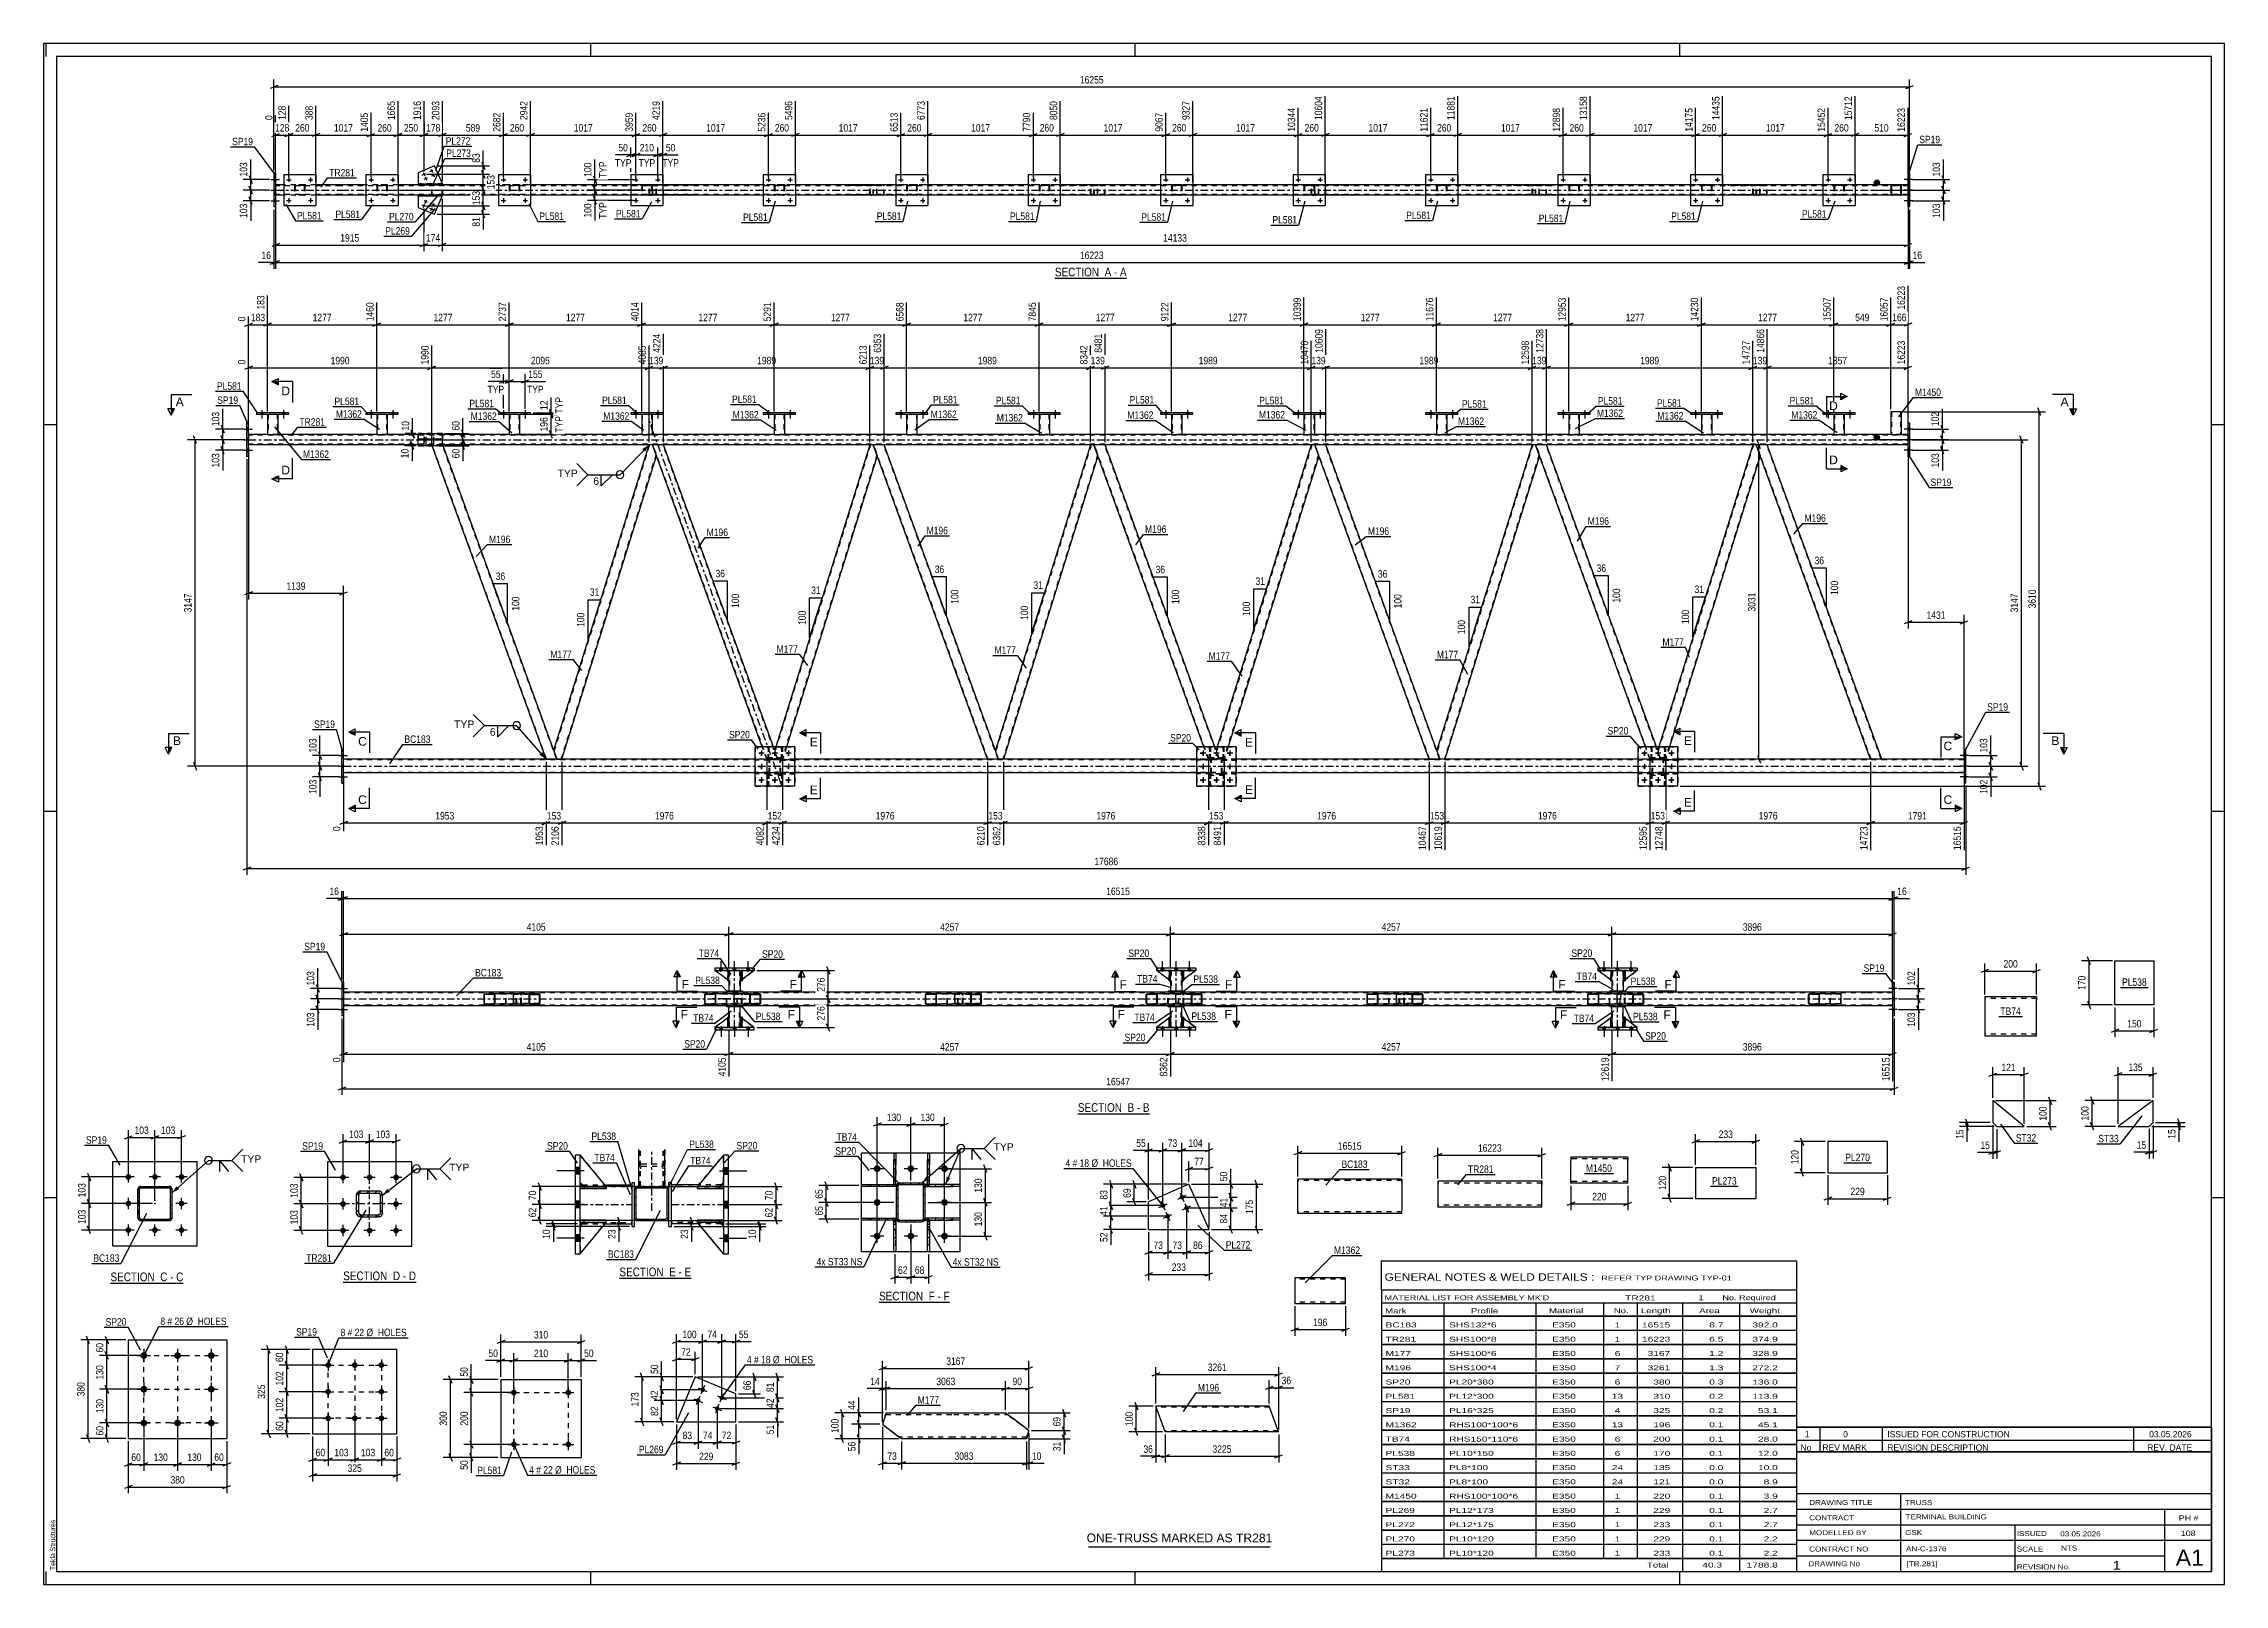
# Paper-space layout 'Layout1' of a CAD drawing. Header units: millimetres. Extents: x 0 to 841, y 0 to 594.
# The model-space entities are those that its viewports show. They can reach past a viewport. Long polylines and large blocks are cut down to what shows.
import ezdxf

# ---------------------------------------------------------------- set-up
doc = ezdxf.new("R2010")
doc.units = ezdxf.units.MM
doc.linetypes.add('DXK_LINE_DOT2', pattern=[3.9198, 1.9599, -1.9599])
doc.linetypes.add('DXK_LINE_DOT3', pattern=[5.9187, 2.979, -0.9799, 0.9799, -0.9799])
doc.layers.add('Viewport layer', color=7, linetype='Continuous', plot=False)
doc.styles.add('Arial', font='ARIAL.TTF', dxfattribs={"height": 0.2})
doc.styles.add('Arial Narrow', font='ARIALN.TTF', dxfattribs={"height": 0.2})

# ---------------------------------------------------------------- blocks, each defined once
blk = doc.blocks.new('Unknown-815137511-18 - 1252')
at = {"color": 6, "linetype": 'Continuous'}
blk.add_line((222.08, 118.04), (249.73, 118.04), dxfattribs=at)
at = {"color": 0, "linetype": 'Continuous'}
blk.add_wipeout([(240.19, 118.79), (240.19, 122.29), (222.08, 122.29), (222.08, 118.79)], dxfattribs=at)
blk.add_wipeout([(243.8, 118.79), (243.8, 122.29), (241.24, 122.29), (241.24, 118.79)], dxfattribs=at)
at = {"color": 7, "linetype": 'Continuous', "style": 'Arial Narrow'}
blk.add_text('SECTION ', height=3.34, dxfattribs=at).set_placement((222.08, 118.79))
at = {"color": 0, "linetype": 'Continuous'}
blk.add_wipeout([(246.12, 118.79), (246.12, 122.29), (244.85, 122.29), (244.85, 118.79)], dxfattribs=at)
blk.add_wipeout([(249.73, 118.79), (249.73, 122.29), (247.17, 122.29), (247.17, 118.79)], dxfattribs=at)
at = {"color": 7, "linetype": 'Continuous', "style": 'Arial Narrow'}
for s, p in [('E', (241.24, 118.79)), ('-', (244.85, 118.79)), ('E', (247.17, 118.79))]:
    blk.add_text(s, height=3.34, dxfattribs=at).set_placement(p)
blk = doc.blocks.new('Unknown-815137511-1135 - 13993')
at = {"color": 5, "linetype": 'Continuous'}
for p, q in [((841, 594), (0, 594)), ((0, 594), (0, 0)), ((1, 589), (1, 594)), ((836, 589), (5, 589)), ((5, 589), (5, 5)), ((211, 589), (211, 594)), ((421, 589), (421, 594)), ((631, 589), (631, 594)), ((836, 5), (836, 589)), ((841, 0), (841, 594)), ((5, 447), (0, 447)), ((841, 447), (836, 447)), ((5, 298), (0, 298)), ((841, 298), (836, 298)), ((5, 149), (0, 149)), ((841, 149), (836, 149)), ((0, 0), (841, 0)), ((1, 0), (1, 5)), ((5, 5), (836, 5)), ((211, 0), (211, 5)), ((421, 0), (421, 5)), ((631, 0), (631, 5))]:
    blk.add_line(p, q, dxfattribs=at)
at = {"color": 174, "linetype": 'Continuous', "style": 'Arial'}
blk.add_text('Tekla Structures', height=1.9102, rotation=90, dxfattribs=at).set_placement((4.5, 5.5))
blk = doc.blocks.new('Unknown-815137511-14420 - 13993')
at = {"color": 7, "linetype": 'Continuous'}
for p, q in [((676, 51.05), (676, 5)), ((676, 51.05), (836, 51.05)), ((836, 51), (836, 5)), ((676, 35), (836, 35)), ((716.14, 35), (716.14, 5)), ((676, 29), (836, 29)), ((818, 5.05), (818, 29.05)), ((676, 23), (836, 23)), ((676, 17), (836, 17)), ((760.14, 23), (760.14, 5)), ((676, 11), (818, 11)), ((676, 5), (836, 5))]:
    blk.add_line(p, q, dxfattribs=at)
at = {"color": 7, "style": 'Arial Narrow'}
for s, height, width, p in [('CONTRACT', 1.909, 1.425378, (680.88, 24.71)), ('DRAWING TITLE', 1.9089, 1.425378, (680.88, 30.61)), ('TRUSS', 1.909, 1.425378, (717.81, 30.59)), ('TERMINAL BUILDING', 1.9089, 1.425378, (718.06, 25.07)), ('MODELLED BY', 1.9089, 1.425378, (680.88, 18.98)), ('GSK', 1.909, 1.425378, (717.88, 19.04)), ('ISSUED', 1.909, 1.425378, (760.94, 18.64)), ('03.05.2026', 1.909, 1.425378, (777.69, 18.52)), ('DRAWING No', 1.909, 1.425378, (680.56, 7)), ('CONTRACT NO', 1.9089, 1.425378, (680.88, 12.66)), ('AN-C-1376', 1.909, 1.425378, (718.23, 12.78)), ('[TR.281]', 1.909, 1.425378, (718.46, 6.99)), ('SCALE', 1.909, 1.425378, (760.94, 12.65)), ('1', 3.34, 1.5, (797.91, 5.68)), ('A1', 6.204, 1.25, (822.24, 7.2)), ('REVISION No.', 1.9089, 1.425378, (760.94, 5.77))]:
    blk.add_text(s, height=height, dxfattribs=dict(at, width=width)).set_placement(p)
at = {"color": 7, "linetype": 'Continuous', "style": 'Arial Narrow'}
for s, height, width, p in [('PH #', 2.1, 1.42538, (823.4, 24.55)), ('108', 2.1, 1.42538, (824.19, 18.65)), ('NTS', 1.909, 1.425378, (778, 13.05))]:
    blk.add_text(s, height=height, dxfattribs=dict(at, width=width)).set_placement(p)
blk = doc.blocks.new('Unknown-815137511-14421 - 13993')
at = {"color": 7, "linetype": 'Continuous'}
for p, q in [((516, 124.75), (676, 124.75)), ((516, 113.5), (516, 124.75)), ((676, 124.75), (676, 113.5)), ((516, 113.5), (676, 113.5)), ((516, 113.5), (516, 108.5)), ((676, 113.5), (676, 108.5)), ((516, 108.5), (676, 108.5)), ((516, 108.5), (516, 103.5)), ((516, 103.5), (676, 103.5)), ((516, 103.45), (516, 98.05)), ((516, 103.45), (676, 103.45)), ((540, 108.5), (540, 103.5)), ((540, 103.5), (540, 98)), ((575.5, 108.5), (575.5, 103.5)), ((575.5, 103.5), (575.5, 98)), ((601.5, 108.5), (601.5, 103.5)), ((601.5, 103.5), (601.5, 98)), ((614.5, 108.5), (614.5, 103.5)), ((614.5, 103.5), (614.5, 98)), ((632, 108.5), (632, 103.5)), ((632, 103.5), (632, 98)), ((654, 108.5), (654, 103.5)), ((654, 103.5), (654, 98)), ((676, 108.5), (676, 103.5)), ((676, 103.45), (676, 98.05)), ((516, 98.05), (676, 98.05)), ((516, 97.95), (516, 92.55)), ((516, 97.95), (676, 97.95)), ((516, 92.55), (676, 92.55)), ((540, 98), (540, 92.5)), ((575.5, 98), (575.5, 92.5)), ((601.5, 98), (601.5, 92.5)), ((614.5, 98), (614.5, 92.5)), ((632, 98), (632, 92.5)), ((654, 98), (654, 92.5)), ((676, 97.95), (676, 92.55)), ((516, 92.45), (516, 87.05)), ((516, 92.45), (676, 92.45)), ((516, 87.05), (676, 87.05)), ((516, 86.95), (516, 81.55)), ((516, 86.95), (676, 86.95)), ((540, 92.5), (540, 87)), ((540, 87), (540, 81.5)), ((575.5, 92.5), (575.5, 87)), ((575.5, 87), (575.5, 81.5)), ((601.5, 92.5), (601.5, 87)), ((601.5, 87), (601.5, 81.5)), ((614.5, 92.5), (614.5, 87)), ((614.5, 87), (614.5, 81.5)), ((632, 92.5), (632, 87)), ((632, 87), (632, 81.5)), ((654, 92.5), (654, 87)), ((654, 87), (654, 81.5)), ((676, 92.45), (676, 87.05)), ((676, 86.95), (676, 81.55)), ((516, 81.55), (676, 81.55)), ((516, 81.45), (516, 76.05)), ((516, 81.45), (676, 81.45)), ((516, 76.05), (676, 76.05)), ((516, 75.95), (516, 70.55)), ((516, 75.95), (676, 75.95)), ((540, 81.5), (540, 76)), ((540, 76), (540, 70.5)), ((575.5, 81.5), (575.5, 76)), ((575.5, 76), (575.5, 70.5)), ((601.5, 81.5), (601.5, 76)), ((601.5, 76), (601.5, 70.5)), ((614.5, 81.5), (614.5, 76)), ((614.5, 76), (614.5, 70.5)), ((632, 81.5), (632, 76)), ((632, 76), (632, 70.5)), ((654, 81.5), (654, 76)), ((654, 76), (654, 70.5)), ((676, 81.45), (676, 76.05)), ((676, 75.95), (676, 70.55)), ((516, 70.55), (676, 70.55)), ((516, 70.45), (516, 65.05)), ((516, 70.45), (676, 70.45)), ((540, 70.5), (540, 65)), ((575.5, 70.5), (575.5, 65)), ((601.5, 70.5), (601.5, 65)), ((614.5, 70.5), (614.5, 65)), ((632, 70.5), (632, 65)), ((654, 70.5), (654, 65)), ((676, 70.45), (676, 65.05)), ((516, 65.05), (676, 65.05)), ((516, 64.95), (516, 59.55)), ((516, 64.95), (676, 64.95)), ((516, 59.55), (676, 59.55)), ((516, 59.45), (516, 54.05)), ((516, 59.45), (676, 59.45)), ((540, 65), (540, 59.5)), ((540, 59.5), (540, 54)), ((575.5, 65), (575.5, 59.5)), ((575.5, 59.5), (575.5, 54)), ((601.5, 65), (601.5, 59.5)), ((601.5, 59.5), (601.5, 54)), ((614.5, 65), (614.5, 59.5)), ((614.5, 59.5), (614.5, 54)), ((632, 65), (632, 59.5)), ((632, 59.5), (632, 54)), ((654, 65), (654, 59.5)), ((654, 59.5), (654, 54)), ((676, 64.95), (676, 59.55)), ((676, 59.45), (676, 54.05)), ((516, 54.05), (676, 54.05)), ((516, 53.95), (516, 48.55)), ((516, 53.95), (676, 53.95)), ((540, 54), (540, 48.5)), ((575.5, 54), (575.5, 48.5)), ((601.5, 54), (601.5, 48.5)), ((614.5, 54), (614.5, 48.5)), ((632, 54), (632, 48.5)), ((654, 54), (654, 48.5)), ((676, 53.95), (676, 48.55)), ((516, 48.55), (676, 48.55)), ((516, 48.45), (516, 43.05)), ((516, 48.45), (676, 48.45)), ((516, 43.05), (676, 43.05)), ((516, 42.95), (516, 37.55)), ((516, 42.95), (676, 42.95)), ((540, 48.5), (540, 43)), ((540, 43), (540, 37.5)), ((575.5, 48.5), (575.5, 43)), ((575.5, 43), (575.5, 37.5)), ((601.5, 48.5), (601.5, 43)), ((601.5, 43), (601.5, 37.5)), ((614.5, 48.5), (614.5, 43)), ((614.5, 43), (614.5, 37.5)), ((632, 48.5), (632, 43)), ((632, 43), (632, 37.5)), ((654, 48.5), (654, 43)), ((654, 43), (654, 37.5)), ((676, 48.45), (676, 43.05)), ((676, 42.95), (676, 37.55)), ((516, 37.55), (676, 37.55)), ((516, 37.45), (516, 32.05)), ((516, 37.45), (676, 37.45)), ((540, 37.5), (540, 32)), ((575.5, 37.5), (575.5, 32)), ((601.5, 37.5), (601.5, 32)), ((614.5, 37.5), (614.5, 32)), ((632, 37.5), (632, 32)), ((654, 37.5), (654, 32)), ((676, 37.45), (676, 32.05)), ((516, 32.05), (676, 32.05)), ((516, 31.95), (516, 26.55)), ((516, 31.95), (676, 31.95)), ((516, 26.55), (676, 26.55)), ((516, 26.45), (516, 21.05)), ((516, 26.45), (676, 26.45)), ((540, 32), (540, 26.5)), ((540, 26.5), (540, 21)), ((575.5, 32), (575.5, 26.5)), ((575.5, 26.5), (575.5, 21)), ((601.5, 32), (601.5, 26.5)), ((601.5, 26.5), (601.5, 21)), ((614.5, 32), (614.5, 26.5)), ((614.5, 26.5), (614.5, 21)), ((632, 32), (632, 26.5)), ((632, 26.5), (632, 21)), ((654, 32), (654, 26.5)), ((654, 26.5), (654, 21)), ((676, 31.95), (676, 26.55)), ((676, 26.45), (676, 21.05)), ((516, 21.05), (676, 21.05)), ((516, 20.95), (516, 15.55)), ((516, 20.95), (676, 20.95)), ((540, 21), (540, 15.5)), ((575.5, 21), (575.5, 15.5)), ((601.5, 21), (601.5, 15.5)), ((614.5, 21), (614.5, 15.5)), ((632, 21), (632, 15.5)), ((654, 21), (654, 15.5)), ((676, 20.95), (676, 15.55)), ((516, 15.55), (676, 15.55)), ((516, 15.45), (516, 10.05)), ((516, 15.45), (676, 15.45)), ((516, 10.05), (676, 10.05)), ((516, 10), (676, 10)), ((516, 10), (516, 5)), ((540, 15.5), (540, 10)), ((575.5, 15.5), (575.5, 10)), ((601.5, 15.5), (601.5, 10)), ((614.5, 15.5), (614.5, 10)), ((632, 15.5), (632, 10)), ((632, 10), (632, 5)), ((654, 15.5), (654, 10)), ((654, 10), (654, 5)), ((676, 15.45), (676, 10.05)), ((676, 10), (676, 5)), ((516, 5), (676, 5))]:
    blk.add_line(p, q, dxfattribs=at)
at = {"color": 7, "style": 'Arial Narrow'}
for s, height, width, p in [('GENERAL NOTES & WELD DETAILS :', 2.8633, 1.4, (517.15, 117.06)), ('REFER TYP DRAWING TYP-01', 1.9089, 1.6, (600.7, 117.16)), ("MATERIAL LIST FOR ASSEMBLY MK'D", 1.9089, 1.6, (517.15, 109.56)), ('TR281', 1.909, 1.794707, (609.9, 109.47)), ('1', 1.91, 1.794707, (638.08, 109.56)), ('No. Required', 1.9089, 1.6, (647.41, 109.56)), ('Mark', 1.909, 1.7, (517.34, 104.5)), ('Profile', 1.909, 1.7, (550.41, 104.5)), ('Material', 1.909, 1.7, (580.54, 104.56)), ('No.', 1.909, 1.7, (605.5, 104.56)), ('Length', 1.909, 1.7, (616, 104.56)), ('Area', 1.909, 1.7, (638.5, 104.56)), ('Weight', 1.909, 1.7, (658, 104.56))]:
    blk.add_text(s, height=height, dxfattribs=dict(at, width=width)).set_placement(p)
at = {"color": 7, "linetype": 'Continuous', "style": 'Arial Narrow'}
for s, height, width, p in [('BC183', 1.909, 1.794707, (517.5, 99.06)), ('SHS132*6', 1.909, 1.794707, (542, 99.06)), ('E350', 1.909, 1.794707, (581.74, 99.06)), ('1', 1.91, 1.794707, (605.86, 99.06)), ('16515', 1.909, 1.794707, (616.4, 99.06)), ('8.7', 1.909, 1.794707, (642.32, 99.06)), ('392.0', 1.909, 1.794707, (658.96, 99.06)), ('TR281', 1.909, 1.794707, (517.5, 93.56)), ('SHS100*8', 1.909, 1.794707, (542, 93.56)), ('E350', 1.909, 1.794707, (581.74, 93.56)), ('1', 1.91, 1.794707, (605.86, 93.56)), ('16223', 1.909, 1.794707, (616.4, 93.56)), ('6.5', 1.909, 1.794707, (642.32, 93.56)), ('374.9', 1.909, 1.794707, (658.96, 93.56)), ('M177', 1.909, 1.794707, (517.5, 88.06)), ('M196', 1.909, 1.794707, (517.5, 82.56)), ('SHS100*6', 1.909, 1.794707, (542, 88.06)), ('SHS100*4', 1.909, 1.794707, (542, 82.56)), ('E350', 1.909, 1.794707, (581.74, 88.06)), ('E350', 1.909, 1.794707, (581.74, 82.56)), ('6', 1.91, 1.794707, (605.86, 88.06)), ('7', 1.91, 1.794707, (605.86, 82.56)), ('3167', 1.909, 1.794707, (618.58, 88.06)), ('3261', 1.909, 1.794707, (618.58, 82.56)), ('1.2', 1.909, 1.794707, (642.32, 88.06)), ('1.3', 1.909, 1.794707, (642.32, 82.56)), ('328.9', 1.909, 1.794707, (658.96, 88.06)), ('272.2', 1.909, 1.794707, (658.96, 82.56)), ('SP20', 1.909, 1.794707, (517.5, 77.06)), ('PL20*380', 1.909, 1.794707, (542, 77.06)), ('E350', 1.909, 1.794707, (581.74, 77.06)), ('6', 1.91, 1.794707, (605.86, 77.06)), ('380', 1.909, 1.794707, (620.77, 77.06)), ('0.3', 1.909, 1.794707, (642.32, 77.06)), ('136.0', 1.909, 1.794707, (658.96, 77.06)), ('SP19', 1.909, 1.794707, (517.5, 66.06)), ('PL581', 1.909, 1.794707, (517.5, 71.56)), ('PL12*300', 1.909, 1.794707, (542, 71.56)), ('PL16*325', 1.909, 1.794707, (542, 66.06)), ('E350', 1.909, 1.794707, (581.74, 71.56)), ('E350', 1.909, 1.794707, (581.74, 66.06)), ('13', 1.909, 1.794707, (604.76, 71.56)), ('4', 1.91, 1.794707, (605.86, 66.06)), ('310', 1.909, 1.794707, (620.77, 71.56)), ('325', 1.909, 1.794707, (620.77, 66.06)), ('0.2', 1.909, 1.794707, (642.32, 71.56)), ('0.2', 1.909, 1.794707, (642.32, 66.06)), ('113.9', 1.909, 1.794707, (658.96, 71.56)), ('53.1', 1.909, 1.794707, (661.14, 66.06)), ('M1362', 1.909, 1.794707, (517.5, 60.56)), ('RHS100*100*6', 1.9089, 1.794707, (542, 60.56)), ('E350', 1.909, 1.794707, (581.74, 60.56)), ('13', 1.909, 1.794707, (604.76, 60.56)), ('196', 1.909, 1.794707, (620.77, 60.56)), ('0.1', 1.909, 1.794707, (642.32, 60.56)), ('45.1', 1.909, 1.794707, (661.14, 60.56)), ('TB74', 1.909, 1.794707, (517.5, 55.06)), ('PL538', 1.909, 1.794707, (517.5, 49.56)), ('RHS150*110*6', 1.9089, 1.794707, (542, 55.06)), ('PL10*150', 1.909, 1.794707, (542, 49.56)), ('E350', 1.909, 1.794707, (581.74, 55.06)), ('E350', 1.909, 1.794707, (581.74, 49.56)), ('6', 1.91, 1.794707, (605.86, 55.06)), ('6', 1.91, 1.794707, (605.86, 49.56)), ('200', 1.909, 1.794707, (620.77, 55.06)), ('170', 1.909, 1.794707, (620.77, 49.56)), ('0.1', 1.909, 1.794707, (642.32, 55.06)), ('0.1', 1.909, 1.794707, (642.32, 49.56)), ('28.0', 1.909, 1.794707, (661.14, 55.06)), ('12.0', 1.909, 1.794707, (661.14, 49.56)), ('ST33', 1.909, 1.794707, (517.5, 44.06)), ('PL8*100', 1.909, 1.794707, (542, 44.06)), ('E350', 1.909, 1.794707, (581.74, 44.06)), ('24', 1.909, 1.794707, (604.76, 44.06)), ('135', 1.909, 1.794707, (620.77, 44.06)), ('0.0', 1.909, 1.794707, (642.32, 44.06)), ('10.0', 1.909, 1.794707, (661.14, 44.06)), ('ST32', 1.909, 1.794707, (517.5, 38.56)), ('M1450', 1.909, 1.794707, (517.5, 33.06)), ('PL8*100', 1.909, 1.794707, (542, 38.56)), ('RHS100*100*6', 1.9089, 1.794707, (542, 33.06)), ('E350', 1.909, 1.794707, (581.74, 38.56)), ('E350', 1.909, 1.794707, (581.74, 33.06)), ('24', 1.909, 1.794707, (604.76, 38.56)), ('1', 1.91, 1.794707, (605.86, 33.06)), ('220', 1.909, 1.794707, (620.77, 33.06)), ('121', 1.909, 1.794707, (620.77, 38.56)), ('0.0', 1.909, 1.794707, (642.32, 38.56)), ('0.1', 1.909, 1.794707, (642.32, 33.06)), ('3.9', 1.909, 1.794707, (663.33, 33.06)), ('8.9', 1.909, 1.794707, (663.33, 38.56)), ('PL269', 1.909, 1.794707, (517.5, 27.56)), ('PL12*173', 1.909, 1.794707, (542, 27.56)), ('E350', 1.909, 1.794707, (581.74, 27.56)), ('1', 1.91, 1.794707, (605.86, 27.56)), ('229', 1.909, 1.794707, (620.77, 27.56)), ('0.1', 1.909, 1.794707, (642.32, 27.56)), ('2.7', 1.909, 1.794707, (663.33, 27.56)), ('PL272', 1.909, 1.794707, (517.5, 22.06)), ('PL270', 1.909, 1.794707, (517.5, 16.56)), ('PL12*175', 1.909, 1.794707, (542, 22.06)), ('PL10*120', 1.909, 1.794707, (542, 16.56)), ('E350', 1.909, 1.794707, (581.74, 22.06)), ('E350', 1.909, 1.794707, (581.74, 16.56)), ('1', 1.91, 1.794707, (605.86, 22.06)), ('1', 1.91, 1.794707, (605.86, 16.56)), ('233', 1.909, 1.794707, (620.77, 22.06)), ('229', 1.909, 1.794707, (620.77, 16.56)), ('0.1', 1.909, 1.794707, (642.32, 22.06)), ('0.1', 1.909, 1.794707, (642.32, 16.56)), ('2.7', 1.909, 1.794707, (663.33, 22.06)), ('2.2', 1.909, 1.794707, (663.33, 16.56)), ('PL273', 1.909, 1.794707, (517.5, 11.06)), ('PL10*120', 1.909, 1.794707, (542, 11.06)), ('E350', 1.909, 1.794707, (581.74, 11.06)), ('1', 1.91, 1.794707, (605.86, 11.06)), ('Total', 1.909, 1.7, (618.33, 6.5)), ('233', 1.909, 1.794707, (620.77, 11.06)), ('40.3', 1.909, 1.794707, (639.64, 6.5)), ('0.1', 1.909, 1.794707, (642.32, 11.06)), ('1788.8', 1.909, 1.794707, (656.77, 6.5)), ('2.2', 1.909, 1.794707, (663.33, 11.06))]:
    blk.add_text(s, height=height, dxfattribs=dict(at, width=width)).set_placement(p)
blk = doc.blocks.new('Unknown-815137511-14422 - 13993')
at = {"color": 7, "linetype": 'Continuous'}
blk.add_line((403, 14.5), (473, 14.5), dxfattribs=at)
at = {"color": 7, "style": 'Arial'}
blk.add_text('ONE-TRUSS MARKED AS TR281', height=3.3428, dxfattribs=at).set_placement((402.24, 16.25))
blk = doc.blocks.new('Unknown-815137511-14423 - 13993')
at = {"color": 7, "linetype": 'Continuous'}
for p, q in [((676, 60.55), (836, 60.55)), ((836, 60.55), (676, 60.55)), ((676, 60.55), (676, 55.55)), ((685, 60.55), (685, 55.55)), ((709, 60.55), (709, 55.55)), ((806, 60.55), (806, 55.55)), ((836, 60.55), (836, 55.55)), ((676, 55.55), (836, 55.55)), ((676, 55.55), (676, 51.05)), ((676, 55.55), (836, 55.55)), ((836, 51.05), (676, 51.05)), ((685, 55.55), (685, 51.05)), ((709, 55.55), (709, 51.05)), ((806, 55.55), (806, 51.05)), ((836, 55.55), (836, 51.05))]:
    blk.add_line(p, q, dxfattribs=at)
at = {"color": 7, "linetype": 'Continuous', "style": 'Arial Narrow'}
for s, height, width, p in [('1', 2.39, 1.196471, (679.16, 56.7)), ('0', 2.39, 1.196471, (694, 56.7)), ('ISSUED FOR CONSTRUCTION', 2.3861, 1.196471, (711, 56.7)), ('03.05.2026', 2.386, 1.196471, (812, 56.7)), ('No', 2.386, 1.2, (677.54, 51.55)), ('REV MARK', 2.386, 1.2, (686, 51.55)), ('REVISION DESCRIPTION', 2.3861, 1.2, (711, 51.55)), ('REV. DATE', 2.386, 1.2, (811.28, 51.55))]:
    blk.add_text(s, height=height, dxfattribs=dict(at, width=width)).set_placement(p)
blk = doc.blocks.new('Unknown-815137511-11 - 2456')
at = {"color": 6, "linetype": 'Continuous'}
blk.add_line((390, 503.53), (417.65, 503.53), dxfattribs=at)
at = {"color": 0, "linetype": 'Continuous'}
blk.add_wipeout([(408.11, 504.28), (408.11, 507.78), (390, 507.78), (390, 504.28)], dxfattribs=at)
blk.add_wipeout([(411.72, 504.28), (411.72, 507.78), (409.16, 507.78), (409.16, 504.28)], dxfattribs=at)
at = {"color": 7, "linetype": 'Continuous', "style": 'Arial Narrow'}
blk.add_text('SECTION ', height=3.34, dxfattribs=at).set_placement((390, 504.28))
at = {"color": 0, "linetype": 'Continuous'}
blk.add_wipeout([(414.04, 504.28), (414.04, 507.78), (412.77, 507.78), (412.77, 504.28)], dxfattribs=at)
blk.add_wipeout([(417.65, 504.28), (417.65, 507.78), (415.09, 507.78), (415.09, 504.28)], dxfattribs=at)
at = {"color": 7, "linetype": 'Continuous', "style": 'Arial Narrow'}
for s, p in [('A', (409.16, 504.28)), ('-', (412.77, 504.28)), ('A', (415.09, 504.28))]:
    blk.add_text(s, height=3.34, dxfattribs=at).set_placement(p)
blk = doc.blocks.new('Unknown-815137511-12 - 5268')
at = {"color": 6, "linetype": 'Continuous'}
blk.add_line((398.84, 181.42), (426.48, 181.42), dxfattribs=at)
at = {"color": 0, "linetype": 'Continuous'}
blk.add_wipeout([(416.95, 182.17), (416.95, 185.67), (398.84, 185.67), (398.84, 182.17)], dxfattribs=at)
blk.add_wipeout([(420.55, 182.17), (420.55, 185.67), (418, 185.67), (418, 182.17)], dxfattribs=at)
at = {"color": 7, "linetype": 'Continuous', "style": 'Arial Narrow'}
blk.add_text('SECTION ', height=3.34, dxfattribs=at).set_placement((398.84, 182.17))
at = {"color": 0, "linetype": 'Continuous'}
blk.add_wipeout([(422.88, 182.17), (422.88, 185.67), (421.6, 185.67), (421.6, 182.17)], dxfattribs=at)
blk.add_wipeout([(426.48, 182.17), (426.48, 185.67), (423.93, 185.67), (423.93, 182.17)], dxfattribs=at)
at = {"color": 7, "linetype": 'Continuous', "style": 'Arial Narrow'}
for s, p in [('B', (418, 182.17)), ('B', (423.93, 182.17)), ('-', (421.6, 182.17))]:
    blk.add_text(s, height=3.34, dxfattribs=at).set_placement(p)
blk = doc.blocks.new('Unknown-815137511-13 - 5788')
at = {"color": 6, "linetype": 'Continuous'}
blk.add_line((25.81, 116.14), (53.88, 116.14), dxfattribs=at)
at = {"color": 0, "linetype": 'Continuous'}
blk.add_wipeout([(43.92, 116.89), (43.92, 120.39), (25.81, 120.39), (25.81, 116.89)], dxfattribs=at)
blk.add_wipeout([(47.73, 116.89), (47.73, 120.39), (44.97, 120.39), (44.97, 116.89)], dxfattribs=at)
at = {"color": 7, "linetype": 'Continuous', "style": 'Arial Narrow'}
blk.add_text('SECTION ', height=3.34, dxfattribs=at).set_placement((25.81, 116.89))
at = {"color": 0, "linetype": 'Continuous'}
blk.add_wipeout([(50.06, 116.89), (50.06, 120.39), (48.78, 120.39), (48.78, 116.89)], dxfattribs=at)
blk.add_wipeout([(53.88, 116.89), (53.88, 120.39), (51.11, 120.39), (51.11, 116.89)], dxfattribs=at)
at = {"color": 7, "linetype": 'Continuous', "style": 'Arial Narrow'}
for s, p in [('C', (44.97, 116.89)), ('-', (48.78, 116.89)), ('C', (51.11, 116.89))]:
    blk.add_text(s, height=3.34, dxfattribs=at).set_placement(p)
blk = doc.blocks.new('Unknown-815137511-16 - 1615')
at = {"color": 6, "linetype": 'Continuous'}
blk.add_line((115.54, 116.53), (143.61, 116.53), dxfattribs=at)
at = {"color": 0, "linetype": 'Continuous'}
blk.add_wipeout([(133.65, 117.28), (133.65, 120.78), (115.54, 120.78), (115.54, 117.28)], dxfattribs=at)
blk.add_wipeout([(137.47, 117.28), (137.47, 120.78), (134.7, 120.78), (134.7, 117.28)], dxfattribs=at)
at = {"color": 7, "linetype": 'Continuous', "style": 'Arial Narrow'}
blk.add_text('SECTION ', height=3.34, dxfattribs=at).set_placement((115.54, 117.28))
at = {"color": 0, "linetype": 'Continuous'}
blk.add_wipeout([(139.79, 117.28), (139.79, 120.78), (138.52, 120.78), (138.52, 117.28)], dxfattribs=at)
blk.add_wipeout([(143.61, 117.28), (143.61, 120.78), (140.84, 120.78), (140.84, 117.28)], dxfattribs=at)
at = {"color": 7, "linetype": 'Continuous', "style": 'Arial Narrow'}
for s, p in [('D', (134.7, 117.28)), ('-', (138.52, 117.28)), ('D', (140.84, 117.28))]:
    blk.add_text(s, height=3.34, dxfattribs=at).set_placement(p)
blk = doc.blocks.new('Unknown-815137511-17 - 2091')
at = {"color": 6, "linetype": 'Continuous'}
blk.add_line((322.18, 108.74), (349.4, 108.74), dxfattribs=at)
at = {"color": 0, "linetype": 'Continuous'}
blk.add_wipeout([(340.29, 109.49), (340.29, 112.99), (322.18, 112.99), (322.18, 109.49)], dxfattribs=at)
blk.add_wipeout([(343.68, 109.49), (343.68, 112.99), (341.34, 112.99), (341.34, 109.49)], dxfattribs=at)
at = {"color": 7, "linetype": 'Continuous', "style": 'Arial Narrow'}
blk.add_text('SECTION ', height=3.34, dxfattribs=at).set_placement((322.18, 109.49))
at = {"color": 0, "linetype": 'Continuous'}
blk.add_wipeout([(346.01, 109.49), (346.01, 112.99), (344.73, 112.99), (344.73, 109.49)], dxfattribs=at)
blk.add_wipeout([(349.4, 109.49), (349.4, 112.99), (347.06, 112.99), (347.06, 109.49)], dxfattribs=at)
at = {"color": 7, "linetype": 'Continuous', "style": 'Arial Narrow'}
for s, p in [('F', (341.34, 109.49)), ('-', (344.73, 109.49)), ('F', (347.06, 109.49))]:
    blk.add_text(s, height=3.34, dxfattribs=at).set_placement(p)
blk = doc.blocks.new('Part-815137511-11557 - 11556')
at = {"color": 2, "linetype": 'Continuous'}
for p, q in [((751.7, 186.51), (751.7, 178.01)), ((763.79, 176.51), (751.7, 186.51)), ((751.7, 178.01), (753.2, 176.51)), ((753.2, 176.51), (763.79, 176.51))]:
    blk.add_line(p, q, dxfattribs=at)
blk = doc.blocks.new('Part-815137511-1333 - 1252')
at = {"color": 7, "linetype": 'DXK_LINE_DOT2'}
for p, q in [((262.13, 165.47), (252.13, 153.36)), ((252.13, 153.36), (262.13, 165.47)), ((262.13, 154.86), (262.13, 165.47)), ((252.13, 153.36), (260.63, 153.36)), ((252.13, 153.36), (252.13, 153.36)), ((260.63, 153.36), (252.13, 153.36)), ((260.63, 153.36), (262.13, 154.86)), ((260.63, 153.36), (262.13, 154.86)), ((260.63, 153.36), (260.63, 153.36))]:
    blk.add_line(p, q, dxfattribs=at)
blk = doc.blocks.new('Bolt-815137511-1442 - 1252')
at = {"linetype": 'Continuous'}
for points in [[(264.13, 158.17), (264.13, 160.77), (262.13, 160.77), (262.13, 158.17)], [(264.13, 158.17), (264.13, 160.77), (262.13, 160.77), (262.13, 158.17)], [(264.13, 158.17), (264.13, 160.77), (262.13, 160.77), (262.13, 158.17)], [(264.13, 145.17), (264.13, 147.77), (262.13, 147.77), (262.13, 145.17)], [(264.13, 145.17), (264.13, 147.77), (262.13, 147.77), (262.13, 145.17)], [(264.13, 132.17), (264.13, 134.77), (262.13, 134.77), (262.13, 132.17)], [(264.13, 132.17), (264.13, 134.77), (262.13, 134.77), (262.13, 132.17)], [(264.13, 132.17), (264.13, 134.77), (262.13, 134.77), (262.13, 132.17)]]:
    blk.add_hatch(color=1, dxfattribs=at).paths.add_polyline_path(points)
at = {"color": 1, "linetype": 'Continuous'}
for p, q in [((262.13, 160.77), (264.13, 160.77)), ((262.13, 160.77), (264.13, 160.77)), ((262.13, 160.77), (264.13, 160.77)), ((260.63, 159.47), (271.13, 159.47)), ((260.63, 159.47), (271.13, 159.47)), ((260.63, 159.47), (271.13, 159.47)), ((262.13, 158.17), (264.13, 158.17)), ((262.13, 158.17), (264.13, 158.17)), ((262.13, 158.17), (264.13, 158.17)), ((260.63, 146.47), (271.13, 146.47)), ((260.63, 146.47), (271.13, 146.47)), ((262.13, 147.77), (264.13, 147.77)), ((262.13, 147.77), (264.13, 147.77)), ((262.13, 145.17), (264.13, 145.17)), ((262.13, 145.17), (264.13, 145.17)), ((262.13, 134.77), (264.13, 134.77)), ((262.13, 134.77), (264.13, 134.77)), ((262.13, 134.77), (264.13, 134.77)), ((260.63, 133.47), (271.13, 133.47)), ((260.63, 133.47), (271.13, 133.47)), ((260.63, 133.47), (271.13, 133.47)), ((262.13, 132.17), (264.13, 132.17)), ((262.13, 132.17), (264.13, 132.17)), ((262.13, 132.17), (264.13, 132.17))]:
    blk.add_line(p, q, dxfattribs=at)
blk = doc.blocks.new('Part-815137511-1257 - 1252')
at = {"color": 7, "linetype": 'DXK_LINE_DOT2'}
for p, q in [((229.53, 153.43), (229.53, 167.68)), ((229.93, 153.43), (229.93, 167.68)), ((239.13, 153.43), (239.13, 167.68)), ((239.53, 167.68), (239.53, 153.43)), ((239.53, 153.43), (229.53, 153.43))]:
    blk.add_line(p, q, dxfattribs=at)
at = {"color": 7, "linetype": 'DXK_LINE_DOT3'}
blk.add_line((234.53, 144.03), (234.53, 167.68), dxfattribs=at)
blk = doc.blocks.new('Part-815137511-1329 - 1252')
at = {"color": 2, "linetype": 'Continuous'}
for p, q in [((206.93, 153.97), (207.82, 153.97)), ((216.43, 153.97), (226.93, 153.97)), ((206.93, 138.97), (207.84, 138.97)), ((216.45, 138.97), (226.93, 138.97))]:
    blk.add_line(p, q, dxfattribs=at)
at = {"color": 7, "linetype": 'DXK_LINE_DOT2'}
for p, q in [((206.93, 138.97), (206.93, 153.97)), ((206.93, 153.37), (226.93, 153.37)), ((207.82, 153.97), (216.43, 153.97)), ((226.93, 138.97), (226.93, 153.97)), ((206.93, 139.57), (226.93, 139.57)), ((207.84, 138.97), (216.45, 138.97))]:
    blk.add_line(p, q, dxfattribs=at)
at = {"color": 7, "linetype": 'DXK_LINE_DOT3'}
blk.add_line((206.93, 146.47), (226.93, 146.47), dxfattribs=at)
blk = doc.blocks.new('Part-815137511-1258 - 1252')
at = {"color": 2, "linetype": 'Continuous'}
for p, q in [((229.53, 153.43), (229.53, 167.68)), ((239.53, 153.43), (239.53, 167.68))]:
    blk.add_line(p, q, dxfattribs=at)
at = {"color": 7, "linetype": 'DXK_LINE_DOT2'}
for p, q in [((229.53, 160.24), (229.63, 160.96)), ((229.63, 160.96), (229.89, 161.56)), ((229.89, 161.56), (230.27, 161.96)), ((230.13, 153.43), (230.13, 167.68)), ((230.18, 160.6), (230.13, 160.24)), ((230.31, 160.9), (230.18, 160.6)), ((230.27, 161.96), (230.73, 162.1)), ((230.5, 161.1), (230.31, 160.9)), ((230.73, 161.17), (230.5, 161.1)), ((230.73, 162.1), (238.33, 162.1)), ((230.73, 161.17), (238.33, 161.17)), ((238.33, 162.1), (238.79, 161.96)), ((238.56, 161.1), (238.33, 161.17)), ((238.76, 160.9), (238.56, 161.1)), ((238.89, 160.6), (238.76, 160.9)), ((238.79, 161.96), (239.18, 161.56)), ((238.93, 160.24), (238.89, 160.6)), ((238.93, 153.43), (238.93, 167.68)), ((239.18, 161.56), (239.44, 160.96)), ((239.44, 160.96), (239.53, 160.24)), ((239.53, 153.43), (229.53, 153.43))]:
    blk.add_line(p, q, dxfattribs=at)
blk = doc.blocks.new('Bolt-815137511-1443 - 1252')
at = {"linetype": 'Continuous'}
for points in [[(206.93, 158.17), (206.93, 160.77), (204.93, 160.77), (204.93, 158.17)], [(206.93, 158.17), (206.93, 160.77), (204.93, 160.77), (204.93, 158.17)], [(206.93, 158.17), (206.93, 160.77), (204.93, 160.77), (204.93, 158.17)], [(206.93, 145.17), (206.93, 147.77), (204.93, 147.77), (204.93, 145.17)], [(206.93, 145.17), (206.93, 147.77), (204.93, 147.77), (204.93, 145.17)], [(206.93, 132.17), (206.93, 134.77), (204.93, 134.77), (204.93, 132.17)], [(206.93, 132.17), (206.93, 134.77), (204.93, 134.77), (204.93, 132.17)], [(206.93, 132.17), (206.93, 134.77), (204.93, 134.77), (204.93, 132.17)]]:
    blk.add_hatch(color=1, dxfattribs=at).paths.add_polyline_path(points)
at = {"color": 1, "linetype": 'Continuous'}
for p, q in [((206.93, 160.77), (204.93, 160.77)), ((206.93, 160.77), (204.93, 160.77)), ((206.93, 160.77), (204.93, 160.77)), ((208.43, 159.47), (197.93, 159.47)), ((208.43, 159.47), (197.93, 159.47)), ((208.43, 159.47), (197.93, 159.47)), ((206.93, 158.17), (204.93, 158.17)), ((206.93, 158.17), (204.93, 158.17)), ((206.93, 158.17), (204.93, 158.17)), ((208.43, 146.47), (197.93, 146.47)), ((208.43, 146.47), (197.93, 146.47)), ((206.93, 147.77), (204.93, 147.77)), ((206.93, 147.77), (204.93, 147.77)), ((206.93, 145.17), (204.93, 145.17)), ((206.93, 145.17), (204.93, 145.17)), ((206.93, 134.77), (204.93, 134.77)), ((206.93, 134.77), (204.93, 134.77)), ((206.93, 134.77), (204.93, 134.77)), ((208.43, 133.47), (197.93, 133.47)), ((208.43, 133.47), (197.93, 133.47)), ((208.43, 133.47), (197.93, 133.47)), ((206.93, 132.17), (204.93, 132.17)), ((206.93, 132.17), (204.93, 132.17)), ((206.93, 132.17), (204.93, 132.17))]:
    blk.add_line(p, q, dxfattribs=at)
blk = doc.blocks.new('Part-815137511-1283 - 1252')
at = {"linetype": 'Continuous'}
h = blk.add_hatch(dxfattribs=at)
h.set_pattern_fill('', scale=0.7, style=0, pattern_type=0)
h.set_pattern_definition([(45, (229.134, 153.4284), (-1.57154, 1.57154), [])])
h.paths.add_polyline_path([(239.93, 153.43), (229.13, 153.43), (228.67, 153.34), (228.29, 153.08), (228.03, 152.69), (227.93, 152.23), (227.93, 141.43), (228.03, 140.97), (228.29, 140.58), (228.67, 140.32), (229.13, 140.23), (239.93, 140.23), (240.39, 140.32), (240.78, 140.58), (241.04, 140.97), (241.13, 141.43), (241.13, 152.23), (241.04, 152.69), (240.78, 153.08), (240.39, 153.34)])
h.paths.add_polyline_path([(240.49, 152.46), (240.53, 152.23), (240.53, 141.43), (240.49, 141.2), (240.36, 141), (240.16, 140.87), (239.93, 140.83), (229.13, 140.83), (228.9, 140.87), (228.71, 141), (228.58, 141.2), (228.53, 141.43), (228.53, 152.23), (228.58, 152.46), (228.71, 152.65), (228.9, 152.78), (229.13, 152.83), (239.93, 152.83), (240.16, 152.78), (240.36, 152.65)])
at = {"color": 2, "linetype": 'Continuous'}
for p, q in [((228.03, 152.69), (227.93, 152.23)), ((227.93, 141.43), (227.93, 152.23)), ((228.53, 152.23), (228.58, 152.46)), ((228.53, 141.43), (228.53, 152.23)), ((228.58, 152.46), (228.71, 152.65)), ((229.13, 153.43), (228.67, 153.34)), ((228.71, 152.65), (228.9, 152.78)), ((228.9, 152.78), (229.13, 152.83)), ((229.13, 153.43), (239.93, 153.43)), ((229.13, 152.83), (239.93, 152.83)), ((240.39, 153.34), (239.93, 153.43)), ((239.93, 152.83), (240.16, 152.78)), ((240.16, 152.78), (240.36, 152.65)), ((240.36, 152.65), (240.49, 152.46)), ((240.49, 152.46), (240.53, 152.23)), ((240.53, 141.43), (240.53, 152.23)), ((241.13, 152.23), (241.04, 152.69)), ((241.13, 141.43), (241.13, 152.23)), ((227.93, 141.43), (228.03, 140.97)), ((228.58, 141.2), (228.53, 141.43)), ((228.71, 141), (228.58, 141.2)), ((228.67, 140.32), (229.13, 140.23)), ((228.9, 140.87), (228.71, 141)), ((229.13, 140.83), (228.9, 140.87)), ((229.13, 140.83), (239.93, 140.83)), ((229.13, 140.23), (239.93, 140.23)), ((240.16, 140.87), (239.93, 140.83)), ((239.93, 140.23), (240.39, 140.32)), ((240.36, 141), (240.16, 140.87)), ((240.49, 141.2), (240.36, 141)), ((240.53, 141.43), (240.49, 141.2)), ((241.04, 140.97), (241.13, 141.43))]:
    blk.add_line(p, q, dxfattribs=at)
at = {"color": 7, "linetype": 'DXK_LINE_DOT3'}
blk.add_line((234.53, 146.83), (234.53, 146.83), dxfattribs=at)
at = {"color": 2, "linetype": 'Continuous'}
for centre, start, end in [((229.13, 152.23), 112.5, 157.5), ((239.93, 152.23), 22.5, 67.5), ((229.13, 141.43), 202.5, 247.5), ((239.93, 141.43), 292.5, 337.5)]:
    blk.add_arc(centre, 1.2, start, end, dxfattribs=at)
blk = doc.blocks.new('Part-815137511-1304 - 1252')
at = {"color": 2, "linetype": 'Continuous'}
for p, q in [((252.64, 153.97), (242.13, 153.97)), ((262.13, 153.97), (261.24, 153.97)), ((252.62, 138.97), (242.13, 138.97)), ((262.13, 138.97), (261.22, 138.97))]:
    blk.add_line(p, q, dxfattribs=at)
at = {"color": 7, "linetype": 'DXK_LINE_DOT2'}
for p, q in [((242.13, 138.97), (242.13, 153.97)), ((262.13, 153.37), (242.13, 153.37)), ((261.24, 153.97), (252.64, 153.97)), ((262.13, 153.97), (262.13, 138.97)), ((262.13, 139.57), (242.13, 139.57)), ((261.22, 138.97), (252.62, 138.97))]:
    blk.add_line(p, q, dxfattribs=at)
at = {"color": 7, "linetype": 'DXK_LINE_DOT3'}
blk.add_line((242.13, 146.47), (262.13, 146.47), dxfattribs=at)
blk = doc.blocks.new('Part-815137511-1319 - 1252')
at = {"color": 2, "linetype": 'Continuous'}
for p, q in [((242.13, 154.97), (241.13, 154.97)), ((241.13, 152.23), (241.13, 154.97)), ((242.13, 137.97), (242.13, 154.97)), ((241.13, 137.97), (241.13, 141.43)), ((241.13, 137.97), (242.13, 137.97))]:
    blk.add_line(p, q, dxfattribs=at)
at = {"color": 7, "linetype": 'DXK_LINE_DOT2'}
blk.add_line((241.13, 141.43), (241.13, 152.23), dxfattribs=at)
blk = doc.blocks.new('Part-815137511-1324 - 1252')
at = {"color": 2, "linetype": 'Continuous'}
for p, q in [((226.93, 137.97), (226.93, 154.97)), ((226.93, 154.97), (227.93, 154.97)), ((227.93, 152.23), (227.93, 154.97)), ((226.93, 137.97), (227.93, 137.97)), ((227.93, 137.97), (227.93, 141.43))]:
    blk.add_line(p, q, dxfattribs=at)
at = {"color": 7, "linetype": 'DXK_LINE_DOT2'}
blk.add_line((227.93, 141.43), (227.93, 152.23), dxfattribs=at)
blk = doc.blocks.new('Part-815137511-1330 - 1252')
at = {"color": 2, "linetype": 'Continuous'}
for p, q in [((252.13, 139.56), (252.13, 139.56)), ((260.63, 139.56), (252.13, 139.56)), ((262.13, 127.47), (252.13, 139.56)), ((260.63, 139.56), (260.63, 139.56)), ((260.63, 139.56), (262.13, 138.06))]:
    blk.add_line(p, q, dxfattribs=at)
at = {"color": 7, "linetype": 'DXK_LINE_DOT2'}
for p, q in [((252.13, 139.56), (260.63, 139.56)), ((262.13, 127.47), (252.13, 139.56)), ((260.63, 139.56), (262.13, 138.06)), ((262.13, 138.06), (262.13, 127.47))]:
    blk.add_line(p, q, dxfattribs=at)
blk = doc.blocks.new('Part-815137511-1331 - 1252')
at = {"color": 7, "linetype": 'DXK_LINE_DOT2'}
for p, q in [((252.13, 139.56), (260.63, 139.56)), ((262.13, 127.47), (252.13, 139.56)), ((252.13, 139.56), (252.13, 139.56)), ((260.63, 139.56), (252.13, 139.56)), ((252.13, 139.56), (262.13, 127.47)), ((260.63, 139.56), (262.13, 138.06)), ((260.63, 139.56), (260.63, 139.56)), ((262.13, 138.06), (260.63, 139.56)), ((262.13, 138.06), (262.13, 127.47))]:
    blk.add_line(p, q, dxfattribs=at)
blk = doc.blocks.new('Part-815137511-1332 - 1252')
at = {"color": 2, "linetype": 'Continuous'}
for p, q in [((262.13, 165.47), (252.13, 153.36)), ((253.38, 153.36), (252.13, 153.36)), ((252.13, 153.36), (252.13, 153.36)), ((260.64, 153.37), (262.13, 154.86))]:
    blk.add_line(p, q, dxfattribs=at)
at = {"color": 7, "linetype": 'DXK_LINE_DOT2'}
for p, q in [((252.13, 153.36), (262.13, 165.47)), ((262.13, 154.86), (262.13, 165.47)), ((260.63, 153.36), (252.13, 153.36)), ((260.63, 153.36), (253.38, 153.36)), ((260.63, 153.36), (262.13, 154.86)), ((260.63, 153.36), (260.64, 153.37)), ((260.63, 153.36), (260.63, 153.36))]:
    blk.add_line(p, q, dxfattribs=at)
blk = doc.blocks.new('Part-815137511-1334 - 1252')
at = {"color": 7, "linetype": 'DXK_LINE_DOT2'}
for p, q in [((252.13, 139.57), (252.13, 140.37)), ((252.13, 140.37), (260.63, 140.37)), ((262.13, 140.37), (252.13, 140.37)), ((260.63, 139.57), (252.13, 139.57)), ((252.13, 139.57), (262.13, 139.57)), ((260.63, 139.57), (260.63, 140.37)), ((260.63, 140.37), (262.13, 140.37)), ((262.13, 139.57), (260.63, 139.57)), ((262.13, 139.57), (262.13, 140.37)), ((262.13, 139.57), (262.13, 140.37)), ((262.13, 140.37), (262.13, 140.37)), ((262.13, 139.57), (262.13, 139.57))]:
    blk.add_line(p, q, dxfattribs=at)
blk = doc.blocks.new('Part-815137511-1335 - 1252')
at = {"color": 7, "linetype": 'DXK_LINE_DOT2'}
for p, q in [((252.13, 152.57), (252.13, 153.37)), ((252.13, 153.37), (260.63, 153.37)), ((262.13, 153.37), (252.13, 153.37)), ((260.63, 152.57), (252.13, 152.57)), ((252.13, 152.57), (262.13, 152.57)), ((260.63, 152.57), (260.63, 153.37)), ((260.63, 153.37), (262.13, 153.37)), ((262.13, 152.57), (260.63, 152.57)), ((262.13, 152.57), (262.13, 153.37)), ((262.13, 152.57), (262.13, 153.37)), ((262.13, 153.37), (262.13, 153.37)), ((262.13, 152.57), (262.13, 152.57))]:
    blk.add_line(p, q, dxfattribs=at)
blk = doc.blocks.new('Part-815137511-1336 - 1252')
at = {"color": 2, "linetype": 'Continuous'}
for p, q in [((252.13, 140.37), (262.13, 140.37)), ((252.13, 140.37), (252.13, 139.57)), ((262.13, 139.57), (252.13, 139.57)), ((262.13, 140.37), (262.13, 140.37)), ((262.13, 139.57), (262.13, 140.37))]:
    blk.add_line(p, q, dxfattribs=at)
at = {"color": 7, "linetype": 'DXK_LINE_DOT2'}
for p, q in [((260.63, 140.37), (252.13, 140.37)), ((252.13, 139.57), (260.63, 139.57)), ((262.13, 140.37), (260.63, 140.37)), ((260.63, 140.37), (260.63, 139.57)), ((260.63, 139.57), (262.13, 139.57)), ((262.13, 140.37), (262.13, 140.37))]:
    blk.add_line(p, q, dxfattribs=at)
blk = doc.blocks.new('Part-815137511-1337 - 1252')
at = {"color": 2, "linetype": 'Continuous'}
for p, q in [((252.14, 153.37), (252.13, 153.37)), ((252.13, 153.37), (252.13, 152.57)), ((252.13, 152.57), (262.13, 152.57)), ((262.13, 153.37), (253.38, 153.37)), ((262.13, 153.37), (262.13, 153.37)), ((262.13, 153.37), (262.13, 152.57))]:
    blk.add_line(p, q, dxfattribs=at)
at = {"color": 7, "linetype": 'DXK_LINE_DOT2'}
for p, q in [((252.13, 152.57), (260.63, 152.57)), ((253.38, 153.37), (252.14, 153.37)), ((260.63, 153.37), (252.14, 153.37)), ((260.63, 153.37), (262.13, 153.37)), ((260.63, 153.37), (260.63, 152.57)), ((260.63, 152.57), (262.13, 152.57)), ((262.13, 153.37), (262.13, 153.37))]:
    blk.add_line(p, q, dxfattribs=at)
blk = doc.blocks.new('Part-815137511-1338 - 1252')
at = {"color": 2, "linetype": 'Continuous'}
for p, q in [((208.43, 139.56), (206.93, 138.06)), ((206.93, 127.47), (216.93, 139.56)), ((216.93, 139.56), (208.43, 139.56)), ((208.43, 139.56), (208.43, 139.56)), ((216.93, 139.56), (216.93, 139.56))]:
    blk.add_line(p, q, dxfattribs=at)
at = {"color": 7, "linetype": 'DXK_LINE_DOT2'}
for p, q in [((206.93, 138.06), (208.43, 139.56)), ((206.93, 127.47), (216.93, 139.56)), ((206.93, 138.06), (206.93, 127.47)), ((208.43, 139.56), (216.93, 139.56))]:
    blk.add_line(p, q, dxfattribs=at)
blk = doc.blocks.new('Part-815137511-1339 - 1252')
at = {"color": 7, "linetype": 'DXK_LINE_DOT2'}
for p, q in [((208.43, 139.56), (206.93, 138.06)), ((206.93, 127.47), (216.93, 139.56)), ((206.93, 138.06), (208.43, 139.56)), ((206.93, 127.47), (216.93, 139.56)), ((206.93, 138.06), (206.93, 127.47)), ((216.93, 139.56), (208.43, 139.56)), ((208.43, 139.56), (208.43, 139.56)), ((208.43, 139.56), (216.93, 139.56)), ((216.93, 139.56), (216.93, 139.56))]:
    blk.add_line(p, q, dxfattribs=at)
blk = doc.blocks.new('Part-815137511-1340 - 1252')
at = {"color": 2, "linetype": 'Continuous'}
for p, q in [((216.93, 153.36), (206.93, 165.47)), ((208.42, 153.37), (206.93, 154.86)), ((215.69, 153.36), (216.93, 153.36)), ((216.93, 153.36), (216.93, 153.36))]:
    blk.add_line(p, q, dxfattribs=at)
at = {"color": 7, "linetype": 'DXK_LINE_DOT2'}
for p, q in [((206.93, 154.86), (206.93, 165.47)), ((206.93, 165.47), (216.93, 153.36)), ((208.43, 153.36), (206.93, 154.86)), ((208.43, 153.36), (208.42, 153.37)), ((216.93, 153.36), (208.43, 153.36)), ((208.43, 153.36), (208.43, 153.36)), ((208.43, 153.36), (215.69, 153.36))]:
    blk.add_line(p, q, dxfattribs=at)
blk = doc.blocks.new('Part-815137511-1341 - 1252')
at = {"color": 7, "linetype": 'DXK_LINE_DOT2'}
for p, q in [((206.93, 154.86), (206.93, 165.47)), ((206.93, 165.47), (216.93, 153.36)), ((206.93, 165.47), (216.93, 153.36)), ((208.43, 153.36), (206.93, 154.86)), ((206.93, 154.86), (208.43, 153.36)), ((216.93, 153.36), (208.43, 153.36)), ((208.43, 153.36), (208.43, 153.36)), ((208.43, 153.36), (216.93, 153.36)), ((216.93, 153.36), (216.93, 153.36))]:
    blk.add_line(p, q, dxfattribs=at)
blk = doc.blocks.new('Part-815137511-1342 - 1252')
at = {"color": 7, "linetype": 'DXK_LINE_DOT2'}
for p, q in [((206.93, 140.37), (208.43, 140.37)), ((216.93, 140.37), (206.93, 140.37)), ((206.93, 140.37), (206.93, 140.37)), ((206.93, 140.37), (206.93, 139.57)), ((206.93, 140.37), (206.93, 139.57)), ((208.43, 139.57), (206.93, 139.57)), ((206.93, 139.57), (216.93, 139.57)), ((206.93, 139.57), (206.93, 139.57)), ((208.43, 140.37), (216.93, 140.37)), ((208.43, 140.37), (208.43, 139.57)), ((216.93, 139.57), (208.43, 139.57)), ((216.93, 140.37), (216.93, 139.57))]:
    blk.add_line(p, q, dxfattribs=at)
blk = doc.blocks.new('Part-815137511-1343 - 1252')
at = {"color": 7, "linetype": 'DXK_LINE_DOT2'}
for p, q in [((206.93, 153.37), (208.43, 153.37)), ((216.93, 153.37), (206.93, 153.37)), ((206.93, 153.37), (206.93, 153.37)), ((206.93, 153.37), (206.93, 152.57)), ((206.93, 153.37), (206.93, 152.57)), ((208.43, 152.57), (206.93, 152.57)), ((206.93, 152.57), (216.93, 152.57)), ((206.93, 152.57), (206.93, 152.57)), ((208.43, 153.37), (216.93, 153.37)), ((208.43, 153.37), (208.43, 152.57)), ((216.93, 152.57), (208.43, 152.57)), ((216.93, 153.37), (216.93, 152.57))]:
    blk.add_line(p, q, dxfattribs=at)
blk = doc.blocks.new('Part-815137511-1344 - 1252')
at = {"color": 2, "linetype": 'Continuous'}
for p, q in [((206.93, 139.57), (206.93, 140.37)), ((216.93, 140.37), (206.93, 140.37)), ((216.93, 139.57), (206.93, 139.57)), ((206.93, 139.57), (206.93, 139.57)), ((216.93, 139.57), (216.93, 140.37))]:
    blk.add_line(p, q, dxfattribs=at)
at = {"color": 7, "linetype": 'DXK_LINE_DOT2'}
for p, q in [((208.43, 140.37), (206.93, 140.37)), ((206.93, 139.57), (208.43, 139.57)), ((208.43, 139.57), (208.43, 140.37)), ((216.93, 140.37), (208.43, 140.37)), ((208.43, 139.57), (216.93, 139.57))]:
    blk.add_line(p, q, dxfattribs=at)
blk = doc.blocks.new('Part-815137511-1345 - 1252')
at = {"color": 2, "linetype": 'Continuous'}
for p, q in [((206.93, 152.57), (206.93, 153.37)), ((206.93, 153.37), (215.69, 153.37)), ((216.93, 152.57), (206.93, 152.57)), ((206.93, 152.57), (206.93, 152.57)), ((216.93, 152.57), (216.93, 153.37)), ((216.93, 153.37), (216.93, 153.37))]:
    blk.add_line(p, q, dxfattribs=at)
at = {"color": 7, "linetype": 'DXK_LINE_DOT2'}
for p, q in [((208.43, 153.37), (206.93, 153.37)), ((206.93, 152.57), (208.43, 152.57)), ((208.43, 152.57), (208.43, 153.37)), ((208.43, 153.37), (216.93, 153.37)), ((208.43, 152.57), (216.93, 152.57))]:
    blk.add_line(p, q, dxfattribs=at)
blk = doc.blocks.new('Part-815137511-1360 - 1252')
at = {"color": 2, "linetype": 'Continuous'}
for p, q in [((264.13, 165.47), (262.13, 165.47)), ((262.13, 165.47), (262.13, 127.47)), ((264.13, 127.47), (264.13, 165.47)), ((262.13, 127.47), (264.13, 127.47))]:
    blk.add_line(p, q, dxfattribs=at)
blk = doc.blocks.new('Part-815137511-1365 - 1252')
at = {"color": 2, "linetype": 'Continuous'}
for p, q in [((204.93, 165.47), (204.93, 127.47)), ((206.93, 165.47), (204.93, 165.47)), ((206.93, 127.47), (206.93, 165.47)), ((204.93, 127.47), (206.93, 127.47))]:
    blk.add_line(p, q, dxfattribs=at)
blk = doc.blocks.new('Part-815137511-11524 - 11523')
at = {"color": 2, "linetype": 'Continuous'}
for p, q in [((688.09, 170.7), (688.09, 158.7)), ((711.03, 170.7), (688.09, 170.7)), ((711.03, 158.7), (711.03, 170.7)), ((688.09, 158.7), (711.03, 158.7))]:
    blk.add_line(p, q, dxfattribs=at)
blk = doc.blocks.new('Bolt-815137511-2460 - 2456')
at = {"linetype": 'Continuous'}
for points in [[(177.8, 541.54, -1), (176.92, 541.54, -1)], [(186.2, 541.54, -1), (185.32, 541.54, -1)]]:
    blk.add_hatch(color=1, dxfattribs=at).paths.add_polyline_path(points)
at = {"color": 1, "linetype": 'Continuous'}
for p, q in [((176.48, 541.54), (178.24, 541.54)), ((177.36, 542.42), (177.36, 540.66)), ((184.88, 541.54), (186.64, 541.54)), ((185.76, 542.42), (185.76, 540.66))]:
    blk.add_line(p, q, dxfattribs=at)
blk = doc.blocks.new('Bolt-815137511-2458 - 2456')
at = {"linetype": 'Continuous'}
for points in [[(126.72, 541.54, -1), (125.84, 541.54, -1)], [(135.12, 541.54, -1), (134.24, 541.54, -1)]]:
    blk.add_hatch(color=1, dxfattribs=at).paths.add_polyline_path(points)
at = {"color": 1, "linetype": 'Continuous'}
for p, q in [((125.4, 541.54), (127.16, 541.54)), ((126.28, 542.42), (126.28, 540.66)), ((133.8, 541.54), (135.56, 541.54)), ((134.68, 542.42), (134.68, 540.66))]:
    blk.add_line(p, q, dxfattribs=at)
blk = doc.blocks.new('Bolt-815137511-2459 - 2456')
at = {"linetype": 'Continuous'}
for points in [[(126.72, 533.54, -1), (125.84, 533.54, -1)], [(135.12, 533.54, -1), (134.24, 533.54, -1)]]:
    blk.add_hatch(color=1, dxfattribs=at).paths.add_polyline_path(points)
at = {"color": 1, "linetype": 'Continuous'}
for p, q in [((125.4, 533.54), (127.16, 533.54)), ((126.28, 534.42), (126.28, 532.66)), ((133.8, 533.54), (135.56, 533.54)), ((134.68, 534.42), (134.68, 532.66))]:
    blk.add_line(p, q, dxfattribs=at)
blk = doc.blocks.new('Bolt-815137511-2461 - 2456')
at = {"linetype": 'Continuous'}
for points in [[(177.8, 533.54, -1), (176.92, 533.54, -1)], [(186.2, 533.54, -1), (185.32, 533.54, -1)]]:
    blk.add_hatch(color=1, dxfattribs=at).paths.add_polyline_path(points)
at = {"color": 1, "linetype": 'Continuous'}
for p, q in [((176.48, 533.54), (178.24, 533.54)), ((177.36, 534.42), (177.36, 532.66)), ((184.88, 533.54), (186.64, 533.54)), ((185.76, 534.42), (185.76, 532.66))]:
    blk.add_line(p, q, dxfattribs=at)
blk = doc.blocks.new('Part-815137511-2526 - 2456')
at = {"color": 2, "linetype": 'Continuous'}
for p, q in [((379.69, 543.53), (379.69, 531.53)), ((379.69, 543.53), (392.09, 543.53)), ((392.09, 543.53), (392.09, 531.53)), ((379.69, 531.53), (392.09, 531.53))]:
    blk.add_line(p, q, dxfattribs=at)
blk = doc.blocks.new('Bolt-815137511-2462 - 2456')
at = {"linetype": 'Continuous'}
for points in [[(228.88, 541.54, -1), (228, 541.54, -1)], [(237.28, 541.54, -1), (236.4, 541.54, -1)]]:
    blk.add_hatch(color=1, dxfattribs=at).paths.add_polyline_path(points)
at = {"color": 1, "linetype": 'Continuous'}
for p, q in [((227.56, 541.54), (229.32, 541.54)), ((228.44, 542.42), (228.44, 540.66)), ((235.96, 541.54), (237.72, 541.54)), ((236.84, 542.42), (236.84, 540.66))]:
    blk.add_line(p, q, dxfattribs=at)
blk = doc.blocks.new('Part-815137511-2527 - 2456')
at = {"color": 7, "linetype": 'DXK_LINE_DOT2'}
for p, q in [((383.89, 539.05), (383.92, 539.24)), ((383.92, 539.24), (383.89, 539.05)), ((383.89, 539.05), (383.89, 536.01)), ((384.13, 539.05), (384.14, 539.15)), ((384.13, 539.05), (384.13, 536.01)), ((384.14, 539.15), (384.2, 539.22)), ((384.18, 539.5), (384.37, 539.53)), ((384.37, 539.53), (384.18, 539.5)), ((384.2, 539.22), (384.27, 539.28)), ((384.27, 539.28), (384.37, 539.29)), ((387.41, 539.53), (384.37, 539.53)), ((387.41, 539.29), (384.37, 539.29)), ((387.41, 539.53), (387.59, 539.5)), ((387.59, 539.5), (387.41, 539.53)), ((387.41, 539.29), (387.5, 539.28)), ((387.5, 539.28), (387.58, 539.22)), ((387.58, 539.22), (387.63, 539.15)), ((387.63, 539.15), (387.65, 539.05)), ((387.65, 539.05), (387.65, 536.01)), ((387.85, 539.24), (387.89, 539.05)), ((387.89, 539.05), (387.85, 539.24)), ((387.89, 539.05), (387.89, 536.01)), ((383.92, 535.83), (383.89, 536.01)), ((383.89, 536.01), (383.92, 535.83)), ((384.14, 535.92), (384.13, 536.01)), ((384.2, 535.84), (384.14, 535.92)), ((384.37, 535.53), (384.18, 535.57)), ((384.18, 535.57), (384.37, 535.53)), ((384.27, 535.79), (384.2, 535.84)), ((384.37, 535.77), (384.27, 535.79)), ((387.41, 535.77), (384.37, 535.77)), ((387.41, 535.53), (384.37, 535.53)), ((387.5, 535.79), (387.41, 535.77)), ((387.59, 535.57), (387.41, 535.53)), ((387.41, 535.53), (387.59, 535.57)), ((387.58, 535.84), (387.5, 535.79)), ((387.63, 535.92), (387.58, 535.84)), ((387.65, 536.01), (387.63, 535.92)), ((387.89, 536.01), (387.85, 535.83)), ((387.85, 535.83), (387.89, 536.01))]:
    blk.add_line(p, q, dxfattribs=at)
at = {"color": 7, "linetype": 'DXK_LINE_DOT3'}
blk.add_line((385.89, 537.53), (385.89, 537.53), dxfattribs=at)
at = {"color": 7, "linetype": 'DXK_LINE_DOT2'}
for centre, start, end in [((384.37, 539.05), 112.5, 157.5), ((384.37, 539.05), 112.5, 157.5), ((387.41, 539.05), 22.5, 67.5), ((387.41, 539.05), 22.5, 67.5), ((384.37, 536.01), 202.5, 247.5), ((384.37, 536.01), 202.5, 247.5), ((387.41, 536.01), 292.5, 337.5), ((387.41, 536.01), 292.5, 337.5)]:
    blk.add_arc(centre, 0.48, start, end, dxfattribs=at)
blk = doc.blocks.new('Bolt-815137511-2463 - 2456')
at = {"linetype": 'Continuous'}
for points in [[(228.88, 533.54, -1), (228, 533.54, -1)], [(237.28, 533.54, -1), (236.4, 533.54, -1)]]:
    blk.add_hatch(color=1, dxfattribs=at).paths.add_polyline_path(points)
at = {"color": 1, "linetype": 'Continuous'}
for p, q in [((227.56, 533.54), (229.32, 533.54)), ((228.44, 534.42), (228.44, 532.66)), ((235.96, 533.54), (237.72, 533.54)), ((236.84, 534.42), (236.84, 532.66))]:
    blk.add_line(p, q, dxfattribs=at)
blk = doc.blocks.new('Part-815137511-2528 - 2456')
at = {"color": 7, "linetype": 'DXK_LINE_DOT2'}
for p, q in [((690.37, 539.05), (690.41, 539.24)), ((690.41, 539.24), (690.37, 539.05)), ((690.37, 539.05), (690.37, 536.01)), ((690.61, 539.05), (690.63, 539.15)), ((690.61, 539.05), (690.61, 536.01)), ((690.63, 539.15), (690.68, 539.22)), ((690.67, 539.5), (690.85, 539.53)), ((690.85, 539.53), (690.67, 539.5)), ((690.68, 539.22), (690.76, 539.28)), ((690.76, 539.28), (690.85, 539.29)), ((693.89, 539.53), (690.85, 539.53)), ((693.89, 539.29), (690.85, 539.29)), ((693.89, 539.53), (694.07, 539.5)), ((694.07, 539.5), (693.89, 539.53)), ((693.89, 539.29), (693.98, 539.28)), ((693.98, 539.28), (694.06, 539.22)), ((694.06, 539.22), (694.11, 539.15)), ((694.11, 539.15), (694.13, 539.05)), ((694.13, 539.05), (694.13, 536.01)), ((694.33, 539.24), (694.37, 539.05)), ((694.37, 539.05), (694.33, 539.24)), ((694.37, 539.05), (694.37, 536.01)), ((690.41, 535.83), (690.37, 536.01)), ((690.37, 536.01), (690.41, 535.83)), ((690.63, 535.92), (690.61, 536.01)), ((690.68, 535.84), (690.63, 535.92)), ((690.85, 535.53), (690.67, 535.57)), ((690.67, 535.57), (690.85, 535.53)), ((690.76, 535.79), (690.68, 535.84)), ((690.85, 535.77), (690.76, 535.79)), ((693.89, 535.77), (690.85, 535.77)), ((693.89, 535.53), (690.85, 535.53)), ((693.98, 535.79), (693.89, 535.77)), ((694.07, 535.57), (693.89, 535.53)), ((693.89, 535.53), (694.07, 535.57)), ((694.06, 535.84), (693.98, 535.79)), ((694.11, 535.92), (694.06, 535.84)), ((694.13, 536.01), (694.11, 535.92)), ((694.37, 536.01), (694.33, 535.83)), ((694.33, 535.83), (694.37, 536.01))]:
    blk.add_line(p, q, dxfattribs=at)
for centre, start, end in [((690.85, 539.05), 112.5, 157.5), ((690.85, 539.05), 112.5, 157.5), ((693.89, 539.05), 22.5, 67.5), ((693.89, 539.05), 22.5, 67.5), ((690.85, 536.01), 202.5, 247.5), ((690.85, 536.01), 202.5, 247.5), ((693.89, 536.01), 292.5, 337.5), ((693.89, 536.01), 292.5, 337.5)]:
    blk.add_arc(centre, 0.48, start, end, dxfattribs=at)
blk = doc.blocks.new('Bolt-815137511-2464 - 2456')
at = {"linetype": 'Continuous'}
for points in [[(279.97, 541.54, -1), (279.09, 541.54, -1)], [(288.37, 541.54, -1), (287.49, 541.54, -1)]]:
    blk.add_hatch(color=1, dxfattribs=at).paths.add_polyline_path(points)
at = {"color": 1, "linetype": 'Continuous'}
for p, q in [((278.65, 541.54), (280.41, 541.54)), ((279.53, 542.42), (279.53, 540.66)), ((287.05, 541.54), (288.81, 541.54)), ((287.93, 542.42), (287.93, 540.66))]:
    blk.add_line(p, q, dxfattribs=at)
blk = doc.blocks.new('Bolt-815137511-2465 - 2456')
at = {"linetype": 'Continuous'}
for points in [[(279.97, 533.54, -1), (279.09, 533.54, -1)], [(288.37, 533.54, -1), (287.49, 533.54, -1)]]:
    blk.add_hatch(color=1, dxfattribs=at).paths.add_polyline_path(points)
at = {"color": 1, "linetype": 'Continuous'}
for p, q in [((278.65, 533.54), (280.41, 533.54)), ((279.53, 534.42), (279.53, 532.66)), ((287.05, 533.54), (288.81, 533.54)), ((287.93, 534.42), (287.93, 532.66))]:
    blk.add_line(p, q, dxfattribs=at)
blk = doc.blocks.new('Bolt-815137511-2466 - 2456')
at = {"linetype": 'Continuous'}
for points in [[(331.05, 541.54, -1), (330.17, 541.54, -1)], [(339.45, 541.54, -1), (338.57, 541.54, -1)]]:
    blk.add_hatch(color=1, dxfattribs=at).paths.add_polyline_path(points)
at = {"color": 1, "linetype": 'Continuous'}
for p, q in [((329.73, 541.54), (331.49, 541.54)), ((330.61, 542.42), (330.61, 540.66)), ((338.13, 541.54), (339.89, 541.54)), ((339.01, 542.42), (339.01, 540.66))]:
    blk.add_line(p, q, dxfattribs=at)
blk = doc.blocks.new('Bolt-815137511-2467 - 2456')
at = {"linetype": 'Continuous'}
for points in [[(331.05, 533.54, -1), (330.17, 533.54, -1)], [(339.45, 533.54, -1), (338.57, 533.54, -1)]]:
    blk.add_hatch(color=1, dxfattribs=at).paths.add_polyline_path(points)
at = {"color": 1, "linetype": 'Continuous'}
for p, q in [((329.73, 533.54), (331.49, 533.54)), ((330.61, 534.42), (330.61, 532.66)), ((338.13, 533.54), (339.89, 533.54)), ((339.01, 534.42), (339.01, 532.66))]:
    blk.add_line(p, q, dxfattribs=at)
blk = doc.blocks.new('Bolt-815137511-2468 - 2456')
at = {"linetype": 'Continuous'}
for points in [[(382.13, 541.54, -1), (381.25, 541.54, -1)], [(390.53, 541.54, -1), (389.65, 541.54, -1)]]:
    blk.add_hatch(color=1, dxfattribs=at).paths.add_polyline_path(points)
at = {"color": 1, "linetype": 'Continuous'}
for p, q in [((380.81, 541.54), (382.57, 541.54)), ((381.69, 542.42), (381.69, 540.66)), ((389.21, 541.54), (390.97, 541.54)), ((390.09, 542.42), (390.09, 540.66))]:
    blk.add_line(p, q, dxfattribs=at)
blk = doc.blocks.new('Part-815137511-2533 - 2456')
at = {"color": 2, "linetype": 'Continuous'}
for p, q in [((635.09, 543.53), (635.09, 531.53)), ((635.09, 543.53), (647.49, 543.53)), ((647.49, 543.53), (647.49, 531.53)), ((635.09, 531.53), (647.49, 531.53))]:
    blk.add_line(p, q, dxfattribs=at)
blk = doc.blocks.new('Bolt-815137511-2469 - 2456')
at = {"linetype": 'Continuous'}
for points in [[(382.13, 533.54, -1), (381.25, 533.54, -1)], [(390.53, 533.54, -1), (389.65, 533.54, -1)]]:
    blk.add_hatch(color=1, dxfattribs=at).paths.add_polyline_path(points)
at = {"color": 1, "linetype": 'Continuous'}
for p, q in [((380.81, 533.54), (382.57, 533.54)), ((381.69, 534.42), (381.69, 532.66)), ((389.21, 533.54), (390.97, 533.54)), ((390.09, 534.42), (390.09, 532.66))]:
    blk.add_line(p, q, dxfattribs=at)
blk = doc.blocks.new('Part-815137511-2534 - 2456')
at = {"color": 7, "linetype": 'DXK_LINE_DOT2'}
for p, q in [((639.29, 539.05), (639.33, 539.24)), ((639.33, 539.24), (639.29, 539.05)), ((639.29, 539.05), (639.29, 536.01)), ((639.53, 539.05), (639.55, 539.15)), ((639.53, 539.05), (639.53, 536.01)), ((639.55, 539.15), (639.6, 539.22)), ((639.59, 539.5), (639.77, 539.53)), ((639.77, 539.53), (639.59, 539.5)), ((639.6, 539.22), (639.68, 539.28)), ((639.68, 539.28), (639.77, 539.29)), ((642.81, 539.53), (639.77, 539.53)), ((642.81, 539.29), (639.77, 539.29)), ((642.81, 539.53), (642.99, 539.5)), ((642.99, 539.5), (642.81, 539.53)), ((642.81, 539.29), (642.9, 539.28)), ((642.9, 539.28), (642.98, 539.22)), ((642.98, 539.22), (643.03, 539.15)), ((643.03, 539.15), (643.05, 539.05)), ((643.05, 539.05), (643.05, 536.01)), ((643.25, 539.24), (643.29, 539.05)), ((643.29, 539.05), (643.25, 539.24)), ((643.29, 539.05), (643.29, 536.01)), ((639.33, 535.83), (639.29, 536.01)), ((639.29, 536.01), (639.33, 535.83)), ((639.55, 535.92), (639.53, 536.01)), ((639.6, 535.84), (639.55, 535.92)), ((639.77, 535.53), (639.59, 535.57)), ((639.59, 535.57), (639.77, 535.53)), ((639.68, 535.79), (639.6, 535.84)), ((639.77, 535.77), (639.68, 535.79)), ((642.81, 535.77), (639.77, 535.77)), ((642.81, 535.53), (639.77, 535.53)), ((642.9, 535.79), (642.81, 535.77)), ((642.99, 535.57), (642.81, 535.53)), ((642.81, 535.53), (642.99, 535.57)), ((642.98, 535.84), (642.9, 535.79)), ((643.03, 535.92), (642.98, 535.84)), ((643.05, 536.01), (643.03, 535.92)), ((643.29, 536.01), (643.25, 535.83)), ((643.25, 535.83), (643.29, 536.01))]:
    blk.add_line(p, q, dxfattribs=at)
at = {"color": 7, "linetype": 'DXK_LINE_DOT3'}
blk.add_line((641.29, 537.53), (641.29, 537.53), dxfattribs=at)
at = {"color": 7, "linetype": 'DXK_LINE_DOT2'}
for centre, start, end in [((639.77, 539.05), 112.5, 157.5), ((639.77, 539.05), 112.5, 157.5), ((642.81, 539.05), 22.5, 67.5), ((642.81, 539.05), 22.5, 67.5), ((639.77, 536.01), 202.5, 247.5), ((639.77, 536.01), 202.5, 247.5), ((642.81, 536.01), 292.5, 337.5), ((642.81, 536.01), 292.5, 337.5)]:
    blk.add_arc(centre, 0.48, start, end, dxfattribs=at)
blk = doc.blocks.new('Bolt-815137511-2470 - 2456')
at = {"linetype": 'Continuous'}
for points in [[(637.53, 541.54, -1), (636.65, 541.54, -1)], [(645.93, 541.54, -1), (645.05, 541.54, -1)]]:
    blk.add_hatch(color=1, dxfattribs=at).paths.add_polyline_path(points)
at = {"color": 1, "linetype": 'Continuous'}
for p, q in [((636.21, 541.54), (637.97, 541.54)), ((637.09, 542.42), (637.09, 540.66)), ((644.61, 541.54), (646.37, 541.54)), ((645.49, 542.42), (645.49, 540.66))]:
    blk.add_line(p, q, dxfattribs=at)
blk = doc.blocks.new('Bolt-815137511-2471 - 2456')
at = {"linetype": 'Continuous'}
for points in [[(637.53, 533.54, -1), (636.65, 533.54, -1)], [(645.93, 533.54, -1), (645.05, 533.54, -1)]]:
    blk.add_hatch(color=1, dxfattribs=at).paths.add_polyline_path(points)
at = {"color": 1, "linetype": 'Continuous'}
for p, q in [((636.21, 533.54), (637.97, 533.54)), ((637.09, 534.42), (637.09, 532.66)), ((644.61, 533.54), (646.37, 533.54)), ((645.49, 534.42), (645.49, 532.66))]:
    blk.add_line(p, q, dxfattribs=at)
blk = doc.blocks.new('Bolt-815137511-2472 - 2456')
at = {"linetype": 'Continuous'}
for points in [[(586.45, 541.54, -1), (585.57, 541.54, -1)], [(594.85, 541.54, -1), (593.97, 541.54, -1)]]:
    blk.add_hatch(color=1, dxfattribs=at).paths.add_polyline_path(points)
at = {"color": 1, "linetype": 'Continuous'}
for p, q in [((585.13, 541.54), (586.89, 541.54)), ((586.01, 542.42), (586.01, 540.66)), ((593.53, 541.54), (595.29, 541.54)), ((594.41, 542.42), (594.41, 540.66))]:
    blk.add_line(p, q, dxfattribs=at)
blk = doc.blocks.new('Bolt-815137511-2473 - 2456')
at = {"linetype": 'Continuous'}
for points in [[(586.45, 533.54, -1), (585.57, 533.54, -1)], [(594.85, 533.54, -1), (593.97, 533.54, -1)]]:
    blk.add_hatch(color=1, dxfattribs=at).paths.add_polyline_path(points)
at = {"color": 1, "linetype": 'Continuous'}
for p, q in [((585.13, 533.54), (586.89, 533.54)), ((586.01, 534.42), (586.01, 532.66)), ((593.53, 533.54), (595.29, 533.54)), ((594.41, 534.42), (594.41, 532.66))]:
    blk.add_line(p, q, dxfattribs=at)
blk = doc.blocks.new('Bolt-815137511-2474 - 2456')
at = {"linetype": 'Continuous'}
for points in [[(535.37, 541.54, -1), (534.49, 541.54, -1)], [(543.77, 541.54, -1), (542.89, 541.54, -1)]]:
    blk.add_hatch(color=1, dxfattribs=at).paths.add_polyline_path(points)
at = {"color": 1, "linetype": 'Continuous'}
for p, q in [((534.05, 541.54), (535.81, 541.54)), ((534.93, 542.42), (534.93, 540.66)), ((542.45, 541.54), (544.21, 541.54)), ((543.33, 542.42), (543.33, 540.66))]:
    blk.add_line(p, q, dxfattribs=at)
blk = doc.blocks.new('Part-815137511-2539 - 2456')
at = {"color": 2, "linetype": 'Continuous'}
for p, q in [((584.01, 543.53), (584.01, 531.53)), ((584.01, 543.53), (596.41, 543.53)), ((596.41, 543.53), (596.41, 531.53)), ((584.01, 531.53), (596.41, 531.53))]:
    blk.add_line(p, q, dxfattribs=at)
blk = doc.blocks.new('Bolt-815137511-2475 - 2456')
at = {"linetype": 'Continuous'}
for points in [[(535.37, 533.54, -1), (534.49, 533.54, -1)], [(543.77, 533.54, -1), (542.89, 533.54, -1)]]:
    blk.add_hatch(color=1, dxfattribs=at).paths.add_polyline_path(points)
at = {"color": 1, "linetype": 'Continuous'}
for p, q in [((534.05, 533.54), (535.81, 533.54)), ((534.93, 534.42), (534.93, 532.66)), ((542.45, 533.54), (544.21, 533.54)), ((543.33, 534.42), (543.33, 532.66))]:
    blk.add_line(p, q, dxfattribs=at)
blk = doc.blocks.new('Part-815137511-2540 - 2456')
at = {"color": 7, "linetype": 'DXK_LINE_DOT2'}
for p, q in [((588.21, 539.05), (588.24, 539.24)), ((588.24, 539.24), (588.21, 539.05)), ((588.21, 539.05), (588.21, 536.01)), ((588.45, 539.05), (588.47, 539.15)), ((588.45, 539.05), (588.45, 536.01)), ((588.47, 539.15), (588.52, 539.22)), ((588.5, 539.5), (588.69, 539.53)), ((588.69, 539.53), (588.5, 539.5)), ((588.52, 539.22), (588.6, 539.28)), ((588.6, 539.28), (588.69, 539.29)), ((591.73, 539.53), (588.69, 539.53)), ((591.73, 539.29), (588.69, 539.29)), ((591.73, 539.53), (591.91, 539.5)), ((591.91, 539.5), (591.73, 539.53)), ((591.73, 539.29), (591.82, 539.28)), ((591.82, 539.28), (591.9, 539.22)), ((591.9, 539.22), (591.95, 539.15)), ((591.95, 539.15), (591.97, 539.05)), ((591.97, 539.05), (591.97, 536.01)), ((592.17, 539.24), (592.21, 539.05)), ((592.21, 539.05), (592.17, 539.24)), ((592.21, 539.05), (592.21, 536.01)), ((588.24, 535.83), (588.21, 536.01)), ((588.21, 536.01), (588.24, 535.83)), ((588.47, 535.92), (588.45, 536.01)), ((588.52, 535.84), (588.47, 535.92)), ((588.69, 535.53), (588.5, 535.57)), ((588.5, 535.57), (588.69, 535.53)), ((588.6, 535.79), (588.52, 535.84)), ((588.69, 535.77), (588.6, 535.79)), ((591.73, 535.77), (588.69, 535.77)), ((591.73, 535.53), (588.69, 535.53)), ((591.82, 535.79), (591.73, 535.77)), ((591.91, 535.57), (591.73, 535.53)), ((591.73, 535.53), (591.91, 535.57)), ((591.9, 535.84), (591.82, 535.79)), ((591.95, 535.92), (591.9, 535.84)), ((591.97, 536.01), (591.95, 535.92)), ((592.21, 536.01), (592.17, 535.83)), ((592.17, 535.83), (592.21, 536.01))]:
    blk.add_line(p, q, dxfattribs=at)
at = {"color": 7, "linetype": 'DXK_LINE_DOT3'}
blk.add_line((590.21, 537.53), (590.21, 537.53), dxfattribs=at)
at = {"color": 7, "linetype": 'DXK_LINE_DOT2'}
for centre, start, end in [((588.69, 539.05), 112.5, 157.5), ((588.69, 539.05), 112.5, 157.5), ((591.73, 539.05), 22.5, 67.5), ((591.73, 539.05), 22.5, 67.5), ((588.69, 536.01), 202.5, 247.5), ((588.69, 536.01), 202.5, 247.5), ((591.73, 536.01), 292.5, 337.5), ((591.73, 536.01), 292.5, 337.5)]:
    blk.add_arc(centre, 0.48, start, end, dxfattribs=at)
blk = doc.blocks.new('Bolt-815137511-2476 - 2456')
at = {"linetype": 'Continuous'}
for points in [[(484.29, 541.54, -1), (483.41, 541.54, -1)], [(492.69, 541.54, -1), (491.81, 541.54, -1)]]:
    blk.add_hatch(color=1, dxfattribs=at).paths.add_polyline_path(points)
at = {"color": 1, "linetype": 'Continuous'}
for p, q in [((482.97, 541.54), (484.73, 541.54)), ((483.85, 542.42), (483.85, 540.66)), ((491.37, 541.54), (493.13, 541.54)), ((492.25, 542.42), (492.25, 540.66))]:
    blk.add_line(p, q, dxfattribs=at)
blk = doc.blocks.new('Bolt-815137511-2477 - 2456')
at = {"linetype": 'Continuous'}
for points in [[(484.29, 533.54, -1), (483.41, 533.54, -1)], [(492.69, 533.54, -1), (491.81, 533.54, -1)]]:
    blk.add_hatch(color=1, dxfattribs=at).paths.add_polyline_path(points)
at = {"color": 1, "linetype": 'Continuous'}
for p, q in [((482.97, 533.54), (484.73, 533.54)), ((483.85, 534.42), (483.85, 532.66)), ((491.37, 533.54), (493.13, 533.54)), ((492.25, 534.42), (492.25, 532.66))]:
    blk.add_line(p, q, dxfattribs=at)
blk = doc.blocks.new('Bolt-815137511-2478 - 2456')
at = {"linetype": 'Continuous'}
for points in [[(688.61, 541.54, -1), (687.73, 541.54, -1)], [(697.01, 541.54, -1), (696.13, 541.54, -1)]]:
    blk.add_hatch(color=1, dxfattribs=at).paths.add_polyline_path(points)
at = {"color": 1, "linetype": 'Continuous'}
for p, q in [((687.29, 541.54), (689.05, 541.54)), ((688.17, 542.42), (688.17, 540.66)), ((695.69, 541.54), (697.45, 541.54)), ((696.57, 542.42), (696.57, 540.66))]:
    blk.add_line(p, q, dxfattribs=at)
blk = doc.blocks.new('Part-815137511-2602 - 2456')
at = {"linetype": 'Continuous'}
blk.add_hatch(color=2, dxfattribs=at).paths.add_polyline_path([(706.99, 539.53), (706.19, 540.93), (707.79, 540.93)])
at = {"color": 2, "linetype": 'Continuous'}
for p, q in [((92.58, 539.53), (89.45, 539.53)), ((114.58, 539.53), (104.98, 539.53)), ((124.28, 539.53), (114.68, 539.53)), ((144.49, 539.53), (136.68, 539.53)), ((175.36, 539.53), (153.8, 539.53)), ((226.44, 539.53), (187.76, 539.53)), ((277.53, 539.53), (238.84, 539.53)), ((328.61, 539.53), (289.93, 539.53)), ((379.69, 539.53), (341.01, 539.53)), ((430.77, 539.53), (392.09, 539.53)), ((481.85, 539.53), (443.17, 539.53)), ((532.93, 539.53), (494.25, 539.53)), ((584.01, 539.53), (545.33, 539.53)), ((635.09, 539.53), (596.41, 539.53)), ((686.17, 539.53), (647.49, 539.53)), ((712.83, 539.53), (698.57, 539.53)), ((706.99, 539.53), (706.19, 540.93)), ((706.19, 540.93), (707.79, 540.93)), ((707.79, 540.93), (706.99, 539.53)), ((718.99, 539.53), (715.87, 539.53)), ((92.58, 535.53), (89.45, 535.53)), ((114.58, 535.53), (104.98, 535.53)), ((124.28, 535.53), (114.68, 535.53)), ((144.48, 535.53), (136.68, 535.53)), ((175.36, 535.53), (153.65, 535.53)), ((226.44, 535.53), (187.76, 535.53)), ((277.53, 535.53), (238.84, 535.53)), ((328.61, 535.53), (289.93, 535.53)), ((379.69, 535.53), (341.01, 535.53)), ((430.77, 535.53), (392.09, 535.53)), ((481.85, 535.53), (443.17, 535.53)), ((532.93, 535.53), (494.25, 535.53)), ((584.01, 535.53), (545.33, 535.53)), ((635.09, 535.53), (596.41, 535.53)), ((686.17, 535.53), (647.49, 535.53)), ((712.83, 535.53), (698.57, 535.53)), ((718.99, 535.53), (715.87, 535.53))]:
    blk.add_line(p, q, dxfattribs=at)
at = {"color": 7, "linetype": 'DXK_LINE_DOT2'}
for p, q in [((89.45, 535.53), (89.45, 539.53)), ((114.58, 539.21), (89.45, 539.21)), ((104.98, 539.53), (92.58, 539.53)), ((718.99, 539.21), (114.68, 539.21)), ((136.68, 539.53), (124.28, 539.53)), ((153.8, 539.53), (144.49, 539.53)), ((715.87, 539.53), (175.36, 539.53)), ((187.76, 539.53), (175.36, 539.53)), ((238.84, 539.53), (226.44, 539.53)), ((289.93, 539.53), (277.53, 539.53)), ((341.01, 539.53), (328.61, 539.53)), ((392.09, 539.53), (379.69, 539.53)), ((443.17, 539.53), (430.77, 539.53)), ((494.25, 539.53), (481.85, 539.53)), ((545.33, 539.53), (532.93, 539.53)), ((596.41, 539.53), (584.01, 539.53)), ((647.49, 539.53), (635.09, 539.53)), ((698.57, 539.53), (686.17, 539.53)), ((718.99, 535.53), (718.99, 539.53)), ((718.99, 539.53), (718.99, 539.53)), ((718.99, 539.53), (718.99, 535.53)), ((718.99, 539.21), (718.99, 539.21)), ((114.58, 535.85), (89.45, 535.85)), ((104.98, 535.53), (92.58, 535.53)), ((718.99, 535.85), (114.68, 535.85)), ((136.68, 535.53), (124.28, 535.53)), ((153.65, 535.53), (144.48, 535.53)), ((715.87, 535.53), (175.36, 535.53)), ((187.76, 535.53), (175.36, 535.53)), ((238.84, 535.53), (226.44, 535.53)), ((289.93, 535.53), (277.53, 535.53)), ((341.01, 535.53), (328.61, 535.53)), ((392.09, 535.53), (379.69, 535.53)), ((443.17, 535.53), (430.77, 535.53)), ((494.25, 535.53), (481.85, 535.53)), ((545.33, 535.53), (532.93, 535.53)), ((596.41, 535.53), (584.01, 535.53)), ((647.49, 535.53), (635.09, 535.53)), ((698.57, 535.53), (686.17, 535.53)), ((718.99, 535.85), (718.99, 535.85)), ((718.99, 535.53), (718.99, 535.53))]:
    blk.add_line(p, q, dxfattribs=at)
at = {"color": 7, "linetype": 'DXK_LINE_DOT3'}
for p, q in [((89.45, 537.53), (114.58, 537.53)), ((114.68, 537.53), (718.99, 537.53))]:
    blk.add_line(p, q, dxfattribs=at)
at = {"color": 2, "linetype": 'Continuous'}
blk.add_circle((706.99, 540.43), 1, dxfattribs=at)
blk = doc.blocks.new('Bolt-815137511-2479 - 2456')
at = {"linetype": 'Continuous'}
for points in [[(688.61, 533.54, -1), (687.73, 533.54, -1)], [(697.01, 533.54, -1), (696.13, 533.54, -1)]]:
    blk.add_hatch(color=1, dxfattribs=at).paths.add_polyline_path(points)
at = {"color": 1, "linetype": 'Continuous'}
for p, q in [((687.29, 533.54), (689.05, 533.54)), ((688.17, 534.42), (688.17, 532.66)), ((695.69, 533.54), (697.45, 533.54)), ((696.57, 534.42), (696.57, 532.66))]:
    blk.add_line(p, q, dxfattribs=at)
blk = doc.blocks.new('Bolt-815137511-2480 - 2456')
at = {"linetype": 'Continuous'}
for points in [[(433.21, 541.54, -1), (432.33, 541.54, -1)], [(441.61, 541.54, -1), (440.73, 541.54, -1)]]:
    blk.add_hatch(color=1, dxfattribs=at).paths.add_polyline_path(points)
at = {"color": 1, "linetype": 'Continuous'}
for p, q in [((431.89, 541.54), (433.65, 541.54)), ((432.77, 542.42), (432.77, 540.66)), ((440.29, 541.54), (442.05, 541.54)), ((441.17, 542.42), (441.17, 540.66))]:
    blk.add_line(p, q, dxfattribs=at)
blk = doc.blocks.new('Part-815137511-2545 - 2456')
at = {"color": 2, "linetype": 'Continuous'}
for p, q in [((532.93, 543.53), (532.93, 531.53)), ((532.93, 543.53), (545.33, 543.53)), ((545.33, 543.53), (545.33, 531.53)), ((532.93, 531.53), (545.33, 531.53))]:
    blk.add_line(p, q, dxfattribs=at)
blk = doc.blocks.new('Bolt-815137511-2481 - 2456')
at = {"linetype": 'Continuous'}
for points in [[(433.21, 533.54, -1), (432.33, 533.54, -1)], [(441.61, 533.54, -1), (440.73, 533.54, -1)]]:
    blk.add_hatch(color=1, dxfattribs=at).paths.add_polyline_path(points)
at = {"color": 1, "linetype": 'Continuous'}
for p, q in [((431.89, 533.54), (433.65, 533.54)), ((432.77, 534.42), (432.77, 532.66)), ((440.29, 533.54), (442.05, 533.54)), ((441.17, 534.42), (441.17, 532.66))]:
    blk.add_line(p, q, dxfattribs=at)
blk = doc.blocks.new('Part-815137511-2496 - 2456')
at = {"color": 2, "linetype": 'Continuous'}
for p, q in [((124.28, 543.53), (124.28, 531.53)), ((124.28, 543.53), (136.68, 543.53)), ((136.68, 543.53), (136.68, 531.53)), ((124.28, 531.53), (136.68, 531.53))]:
    blk.add_line(p, q, dxfattribs=at)
blk = doc.blocks.new('Part-815137511-2497 - 2456')
at = {"color": 7, "linetype": 'DXK_LINE_DOT2'}
for p, q in [((128.48, 539.05), (128.52, 539.24)), ((128.52, 539.24), (128.48, 539.05)), ((128.48, 539.05), (128.48, 536.01)), ((128.72, 539.05), (128.74, 539.15)), ((128.72, 539.05), (128.72, 536.01)), ((128.74, 539.15), (128.79, 539.22)), ((128.78, 539.5), (128.96, 539.53)), ((128.96, 539.53), (128.78, 539.5)), ((128.79, 539.22), (128.87, 539.28)), ((128.87, 539.28), (128.96, 539.29)), ((132, 539.53), (128.96, 539.53)), ((132, 539.29), (128.96, 539.29)), ((132, 539.53), (132.19, 539.5)), ((132.19, 539.5), (132, 539.53)), ((132, 539.29), (132.1, 539.28)), ((132.1, 539.28), (132.17, 539.22)), ((132.17, 539.22), (132.23, 539.15)), ((132.23, 539.15), (132.24, 539.05)), ((132.24, 539.05), (132.24, 536.01)), ((132.45, 539.24), (132.48, 539.05)), ((132.48, 539.05), (132.45, 539.24)), ((132.48, 539.05), (132.48, 536.01)), ((128.52, 535.83), (128.48, 536.01)), ((128.48, 536.01), (128.52, 535.83)), ((128.74, 535.92), (128.72, 536.01)), ((128.79, 535.84), (128.74, 535.92)), ((128.96, 535.53), (128.78, 535.57)), ((128.78, 535.57), (128.96, 535.53)), ((128.87, 535.79), (128.79, 535.84)), ((128.96, 535.77), (128.87, 535.79)), ((132, 535.77), (128.96, 535.77)), ((132, 535.53), (128.96, 535.53)), ((132.1, 535.79), (132, 535.77)), ((132.19, 535.57), (132, 535.53)), ((132, 535.53), (132.19, 535.57)), ((132.17, 535.84), (132.1, 535.79)), ((132.23, 535.92), (132.17, 535.84)), ((132.24, 536.01), (132.23, 535.92)), ((132.48, 536.01), (132.45, 535.83)), ((132.45, 535.83), (132.48, 536.01))]:
    blk.add_line(p, q, dxfattribs=at)
at = {"color": 7, "linetype": 'DXK_LINE_DOT3'}
blk.add_line((130.48, 537.53), (130.48, 537.53), dxfattribs=at)
at = {"color": 7, "linetype": 'DXK_LINE_DOT2'}
for centre, start, end in [((128.96, 539.05), 112.5, 157.5), ((128.96, 539.05), 112.5, 157.5), ((132, 539.05), 22.5, 67.5), ((132, 539.05), 22.5, 67.5), ((128.96, 536.01), 202.5, 247.5), ((128.96, 536.01), 202.5, 247.5), ((132, 536.01), 292.5, 337.5), ((132, 536.01), 292.5, 337.5)]:
    blk.add_arc(centre, 0.48, start, end, dxfattribs=at)
blk = doc.blocks.new('Part-815137511-2631 - 2456')
at = {"color": 7, "linetype": 'DXK_LINE_DOT2'}
for p, q in [((575.35, 539.34), (575.33, 539.21)), ((575.33, 535.85), (575.33, 539.21)), ((575.5, 539.21), (575.51, 539.28)), ((575.5, 535.85), (575.5, 539.21)), ((575.51, 539.28), (575.55, 539.33)), ((575.67, 539.53), (575.54, 539.51)), ((575.55, 539.33), (575.6, 539.36)), ((575.6, 539.36), (575.67, 539.37)), ((591, 539.53), (575.67, 539.53)), ((591, 539.37), (575.67, 539.37)), ((579.37, 539.51), (579.24, 539.53)), ((579.24, 539.37), (579.31, 539.36)), ((579.31, 539.36), (579.33, 539.35)), ((579.33, 539.35), (579.36, 539.33)), ((579.36, 539.33), (579.4, 539.28)), ((579.4, 539.28), (579.41, 539.21)), ((579.41, 535.85), (579.41, 539.21)), ((579.58, 539.21), (579.56, 539.34)), ((579.58, 535.85), (579.58, 539.21)), ((575.33, 535.85), (575.35, 535.73)), ((575.51, 535.79), (575.5, 535.85)), ((575.55, 535.74), (575.51, 535.79)), ((575.54, 535.56), (575.67, 535.53)), ((575.6, 535.71), (575.55, 535.74)), ((575.67, 535.69), (575.6, 535.71)), ((591, 535.69), (575.67, 535.69)), ((591, 535.53), (575.67, 535.53)), ((579.24, 535.69), (579.31, 535.71)), ((579.24, 535.53), (579.37, 535.56)), ((579.31, 535.71), (579.33, 535.72)), ((579.33, 535.72), (579.36, 535.74)), ((579.4, 535.79), (579.36, 535.74)), ((579.41, 535.85), (579.4, 535.79)), ((579.56, 535.73), (579.58, 535.85))]:
    blk.add_line(p, q, dxfattribs=at)
for centre, start, end in [((575.66, 539.2), 110.75832, 155.68004), ((579.26, 539.2), 24.31996, 69.24168), ((575.66, 535.87), 204.31996, 249.24168)]:
    blk.add_arc(centre, 0.331, start, end, dxfattribs=at)
blk = doc.blocks.new('Part-815137511-2502 - 2456')
at = {"color": 2, "linetype": 'Continuous'}
for p, q in [((175.36, 543.53), (175.36, 531.53)), ((175.36, 543.53), (187.76, 543.53)), ((187.76, 543.53), (187.76, 531.53)), ((175.36, 531.53), (187.76, 531.53))]:
    blk.add_line(p, q, dxfattribs=at)
blk = doc.blocks.new('Part-815137511-2503 - 2456')
at = {"color": 7, "linetype": 'DXK_LINE_DOT2'}
for p, q in [((179.56, 539.05), (179.6, 539.24)), ((179.6, 539.24), (179.56, 539.05)), ((179.56, 539.05), (179.56, 536.01)), ((179.8, 539.05), (179.82, 539.15)), ((179.8, 539.05), (179.8, 536.01)), ((179.82, 539.15), (179.87, 539.22)), ((179.86, 539.5), (180.04, 539.53)), ((180.04, 539.53), (179.86, 539.5)), ((179.87, 539.22), (179.95, 539.28)), ((179.95, 539.28), (180.04, 539.29)), ((183.08, 539.53), (180.04, 539.53)), ((183.08, 539.29), (180.04, 539.29)), ((183.08, 539.53), (183.27, 539.5)), ((183.27, 539.5), (183.08, 539.53)), ((183.08, 539.29), (183.18, 539.28)), ((183.18, 539.28), (183.25, 539.22)), ((183.25, 539.22), (183.31, 539.15)), ((183.31, 539.15), (183.32, 539.05)), ((183.32, 539.05), (183.32, 536.01)), ((183.53, 539.24), (183.56, 539.05)), ((183.56, 539.05), (183.53, 539.24)), ((183.56, 539.05), (183.56, 536.01)), ((179.6, 535.83), (179.56, 536.01)), ((179.56, 536.01), (179.6, 535.83)), ((179.82, 535.92), (179.8, 536.01)), ((179.87, 535.84), (179.82, 535.92)), ((180.04, 535.53), (179.86, 535.57)), ((179.86, 535.57), (180.04, 535.53)), ((179.95, 535.79), (179.87, 535.84)), ((180.04, 535.77), (179.95, 535.79)), ((183.08, 535.77), (180.04, 535.77)), ((183.08, 535.53), (180.04, 535.53)), ((183.18, 535.79), (183.08, 535.77)), ((183.27, 535.57), (183.08, 535.53)), ((183.08, 535.53), (183.27, 535.57)), ((183.25, 535.84), (183.18, 535.79)), ((183.31, 535.92), (183.25, 535.84)), ((183.32, 536.01), (183.31, 535.92)), ((183.56, 536.01), (183.53, 535.83)), ((183.53, 535.83), (183.56, 536.01))]:
    blk.add_line(p, q, dxfattribs=at)
at = {"color": 7, "linetype": 'DXK_LINE_DOT3'}
blk.add_line((181.56, 537.53), (181.56, 537.53), dxfattribs=at)
at = {"color": 7, "linetype": 'DXK_LINE_DOT2'}
for centre, start, end in [((180.04, 539.05), 112.5, 157.5), ((180.04, 539.05), 112.5, 157.5), ((183.08, 539.05), 22.5, 67.5), ((183.08, 539.05), 22.5, 67.5), ((180.04, 536.01), 202.5, 247.5), ((180.04, 536.01), 202.5, 247.5), ((183.08, 536.01), 292.5, 337.5), ((183.08, 536.01), 292.5, 337.5)]:
    blk.add_arc(centre, 0.48, start, end, dxfattribs=at)
blk = doc.blocks.new('Part-815137511-2649 - 2456')
at = {"color": 7, "linetype": 'DXK_LINE_DOT2'}
for p, q in [((405.08, 539.34), (405.06, 539.21)), ((405.06, 535.85), (405.06, 539.21)), ((405.23, 539.21), (405.24, 539.28)), ((405.23, 535.85), (405.23, 539.21)), ((405.24, 539.28), (405.28, 539.33)), ((405.4, 539.53), (405.27, 539.51)), ((405.28, 539.33), (405.33, 539.36)), ((405.33, 539.36), (405.4, 539.37)), ((420.73, 539.53), (405.4, 539.53)), ((420.73, 539.37), (405.4, 539.37)), ((409.11, 539.51), (408.98, 539.53)), ((408.98, 539.37), (409.04, 539.36)), ((409.04, 539.36), (409.06, 539.35)), ((409.06, 539.35), (409.1, 539.33)), ((409.1, 539.33), (409.13, 539.28)), ((409.13, 539.28), (409.15, 539.21)), ((409.15, 535.85), (409.15, 539.21)), ((409.32, 539.21), (409.29, 539.34)), ((409.32, 535.85), (409.32, 539.21)), ((405.06, 535.85), (405.08, 535.73)), ((405.24, 535.79), (405.23, 535.85)), ((405.28, 535.74), (405.24, 535.79)), ((405.27, 535.56), (405.4, 535.53)), ((405.33, 535.71), (405.28, 535.74)), ((405.4, 535.69), (405.33, 535.71)), ((420.73, 535.69), (405.4, 535.69)), ((420.73, 535.53), (405.4, 535.53)), ((408.98, 535.69), (409.04, 535.71)), ((408.98, 535.53), (409.11, 535.56)), ((409.04, 535.71), (409.06, 535.72)), ((409.06, 535.72), (409.1, 535.74)), ((409.13, 535.79), (409.1, 535.74)), ((409.15, 535.85), (409.13, 535.79)), ((409.29, 535.73), (409.32, 535.85))]:
    blk.add_line(p, q, dxfattribs=at)
for centre, start, end in [((405.39, 539.2), 110.75832, 155.68004), ((408.99, 539.2), 24.31996, 69.24168), ((405.39, 535.87), 204.31996, 249.24168)]:
    blk.add_arc(centre, 0.331, start, end, dxfattribs=at)
blk = doc.blocks.new('Part-815137511-2508 - 2456')
at = {"color": 2, "linetype": 'Continuous'}
for p, q in [((226.44, 543.53), (226.44, 531.53)), ((226.44, 543.53), (238.84, 543.53)), ((238.84, 543.53), (238.84, 531.53)), ((226.44, 531.53), (238.84, 531.53))]:
    blk.add_line(p, q, dxfattribs=at)
blk = doc.blocks.new('Part-815137511-2509 - 2456')
at = {"color": 7, "linetype": 'DXK_LINE_DOT2'}
for p, q in [((230.64, 539.05), (230.68, 539.24)), ((230.68, 539.24), (230.64, 539.05)), ((230.64, 539.05), (230.64, 536.01)), ((230.88, 539.05), (230.9, 539.15)), ((230.88, 539.05), (230.88, 536.01)), ((230.9, 539.15), (230.95, 539.22)), ((230.94, 539.5), (231.12, 539.53)), ((231.12, 539.53), (230.94, 539.5)), ((230.95, 539.22), (231.03, 539.28)), ((231.03, 539.28), (231.12, 539.29)), ((234.16, 539.53), (231.12, 539.53)), ((234.16, 539.29), (231.12, 539.29)), ((234.16, 539.53), (234.35, 539.5)), ((234.35, 539.5), (234.16, 539.53)), ((234.16, 539.29), (234.26, 539.28)), ((234.26, 539.28), (234.33, 539.22)), ((234.33, 539.22), (234.39, 539.15)), ((234.39, 539.15), (234.4, 539.05)), ((234.4, 539.05), (234.4, 536.01)), ((234.61, 539.24), (234.64, 539.05)), ((234.64, 539.05), (234.61, 539.24)), ((234.64, 539.05), (234.64, 536.01)), ((230.68, 535.83), (230.64, 536.01)), ((230.64, 536.01), (230.68, 535.83)), ((230.9, 535.92), (230.88, 536.01)), ((230.95, 535.84), (230.9, 535.92)), ((231.12, 535.53), (230.94, 535.57)), ((230.94, 535.57), (231.12, 535.53)), ((231.03, 535.79), (230.95, 535.84)), ((231.12, 535.77), (231.03, 535.79)), ((234.16, 535.77), (231.12, 535.77)), ((234.16, 535.53), (231.12, 535.53)), ((234.26, 535.79), (234.16, 535.77)), ((234.35, 535.57), (234.16, 535.53)), ((234.16, 535.53), (234.35, 535.57)), ((234.33, 535.84), (234.26, 535.79)), ((234.39, 535.92), (234.33, 535.84)), ((234.4, 536.01), (234.39, 535.92)), ((234.64, 536.01), (234.61, 535.83)), ((234.61, 535.83), (234.64, 536.01))]:
    blk.add_line(p, q, dxfattribs=at)
at = {"color": 7, "linetype": 'DXK_LINE_DOT3'}
blk.add_line((232.64, 537.53), (232.64, 537.53), dxfattribs=at)
at = {"color": 7, "linetype": 'DXK_LINE_DOT2'}
for centre, start, end in [((231.12, 539.05), 112.5, 157.5), ((231.12, 539.05), 112.5, 157.5), ((234.16, 539.05), 22.5, 67.5), ((234.16, 539.05), 22.5, 67.5), ((231.12, 536.01), 202.5, 247.5), ((231.12, 536.01), 202.5, 247.5), ((234.16, 536.01), 292.5, 337.5), ((234.16, 536.01), 292.5, 337.5)]:
    blk.add_arc(centre, 0.48, start, end, dxfattribs=at)
blk = doc.blocks.new('Part-815137511-2563 - 2456')
at = {"color": 2, "linetype": 'Continuous'}
for p, q in [((430.77, 543.53), (430.77, 531.53)), ((430.77, 543.53), (443.17, 543.53)), ((443.17, 543.53), (443.17, 531.53)), ((430.77, 531.53), (443.17, 531.53))]:
    blk.add_line(p, q, dxfattribs=at)
blk = doc.blocks.new('Part-815137511-2514 - 2456')
at = {"color": 2, "linetype": 'Continuous'}
for p, q in [((277.53, 543.53), (277.53, 531.53)), ((277.53, 543.53), (289.93, 543.53)), ((289.93, 543.53), (289.93, 531.53)), ((277.53, 531.53), (289.93, 531.53))]:
    blk.add_line(p, q, dxfattribs=at)
blk = doc.blocks.new('Part-815137511-2515 - 2456')
at = {"color": 7, "linetype": 'DXK_LINE_DOT2'}
for p, q in [((281.73, 539.05), (281.76, 539.24)), ((281.76, 539.24), (281.73, 539.05)), ((281.73, 539.05), (281.73, 536.01)), ((281.97, 539.05), (281.98, 539.15)), ((281.97, 539.05), (281.97, 536.01)), ((281.98, 539.15), (282.04, 539.22)), ((282.02, 539.5), (282.21, 539.53)), ((282.21, 539.53), (282.02, 539.5)), ((282.04, 539.22), (282.11, 539.28)), ((282.11, 539.28), (282.21, 539.29)), ((285.25, 539.53), (282.21, 539.53)), ((285.25, 539.29), (282.21, 539.29)), ((285.25, 539.53), (285.43, 539.5)), ((285.43, 539.5), (285.25, 539.53)), ((285.25, 539.29), (285.34, 539.28)), ((285.34, 539.28), (285.41, 539.22)), ((285.41, 539.22), (285.47, 539.15)), ((285.47, 539.15), (285.49, 539.05)), ((285.49, 539.05), (285.49, 536.01)), ((285.69, 539.24), (285.73, 539.05)), ((285.73, 539.05), (285.69, 539.24)), ((285.73, 539.05), (285.73, 536.01)), ((281.76, 535.83), (281.73, 536.01)), ((281.73, 536.01), (281.76, 535.83)), ((281.98, 535.92), (281.97, 536.01)), ((282.04, 535.84), (281.98, 535.92)), ((282.21, 535.53), (282.02, 535.57)), ((282.02, 535.57), (282.21, 535.53)), ((282.11, 535.79), (282.04, 535.84)), ((282.21, 535.77), (282.11, 535.79)), ((285.25, 535.77), (282.21, 535.77)), ((285.25, 535.53), (282.21, 535.53)), ((285.34, 535.79), (285.25, 535.77)), ((285.43, 535.57), (285.25, 535.53)), ((285.25, 535.53), (285.43, 535.57)), ((285.41, 535.84), (285.34, 535.79)), ((285.47, 535.92), (285.41, 535.84)), ((285.49, 536.01), (285.47, 535.92)), ((285.73, 536.01), (285.69, 535.83)), ((285.69, 535.83), (285.73, 536.01))]:
    blk.add_line(p, q, dxfattribs=at)
at = {"color": 7, "linetype": 'DXK_LINE_DOT3'}
blk.add_line((283.73, 537.53), (283.73, 537.53), dxfattribs=at)
at = {"color": 7, "linetype": 'DXK_LINE_DOT2'}
for centre, start, end in [((282.21, 539.05), 112.5, 157.5), ((282.21, 539.05), 112.5, 157.5), ((285.25, 539.05), 22.5, 67.5), ((285.25, 539.05), 22.5, 67.5), ((282.21, 536.01), 202.5, 247.5), ((282.21, 536.01), 202.5, 247.5), ((285.25, 536.01), 292.5, 337.5), ((285.25, 536.01), 292.5, 337.5)]:
    blk.add_arc(centre, 0.48, start, end, dxfattribs=at)
blk = doc.blocks.new('Part-815137511-2520 - 2456')
at = {"color": 2, "linetype": 'Continuous'}
for p, q in [((328.61, 543.53), (328.61, 531.53)), ((328.61, 543.53), (341.01, 543.53)), ((341.01, 543.53), (341.01, 531.53)), ((328.61, 531.53), (341.01, 531.53))]:
    blk.add_line(p, q, dxfattribs=at)
blk = doc.blocks.new('Part-815137511-2521 - 2456')
at = {"color": 7, "linetype": 'DXK_LINE_DOT2'}
for p, q in [((332.81, 539.05), (332.84, 539.24)), ((332.84, 539.24), (332.81, 539.05)), ((332.81, 539.05), (332.81, 536.01)), ((333.05, 539.05), (333.06, 539.15)), ((333.05, 539.05), (333.05, 536.01)), ((333.06, 539.15), (333.12, 539.22)), ((333.1, 539.5), (333.29, 539.53)), ((333.29, 539.53), (333.1, 539.5)), ((333.12, 539.22), (333.19, 539.28)), ((333.19, 539.28), (333.29, 539.29)), ((336.33, 539.53), (333.29, 539.53)), ((336.33, 539.29), (333.29, 539.29)), ((336.33, 539.53), (336.51, 539.5)), ((336.51, 539.5), (336.33, 539.53)), ((336.33, 539.29), (336.42, 539.28)), ((336.42, 539.28), (336.5, 539.22)), ((336.5, 539.22), (336.55, 539.15)), ((336.55, 539.15), (336.57, 539.05)), ((336.57, 539.05), (336.57, 536.01)), ((336.77, 539.24), (336.81, 539.05)), ((336.81, 539.05), (336.77, 539.24)), ((336.81, 539.05), (336.81, 536.01)), ((332.84, 535.83), (332.81, 536.01)), ((332.81, 536.01), (332.84, 535.83)), ((333.06, 535.92), (333.05, 536.01)), ((333.12, 535.84), (333.06, 535.92)), ((333.29, 535.53), (333.1, 535.57)), ((333.1, 535.57), (333.29, 535.53)), ((333.19, 535.79), (333.12, 535.84)), ((333.29, 535.77), (333.19, 535.79)), ((336.33, 535.77), (333.29, 535.77)), ((336.33, 535.53), (333.29, 535.53)), ((336.42, 535.79), (336.33, 535.77)), ((336.51, 535.57), (336.33, 535.53)), ((336.33, 535.53), (336.51, 535.57)), ((336.5, 535.84), (336.42, 535.79)), ((336.55, 535.92), (336.5, 535.84)), ((336.57, 536.01), (336.55, 535.92)), ((336.81, 536.01), (336.77, 535.83)), ((336.77, 535.83), (336.81, 536.01))]:
    blk.add_line(p, q, dxfattribs=at)
at = {"color": 7, "linetype": 'DXK_LINE_DOT3'}
blk.add_line((334.81, 537.53), (334.81, 537.53), dxfattribs=at)
at = {"color": 7, "linetype": 'DXK_LINE_DOT2'}
for centre, start, end in [((333.29, 539.05), 112.5, 157.5), ((333.29, 539.05), 112.5, 157.5), ((336.33, 539.05), 22.5, 67.5), ((336.33, 539.05), 22.5, 67.5), ((333.29, 536.01), 202.5, 247.5), ((333.29, 536.01), 202.5, 247.5), ((336.33, 536.01), 292.5, 337.5), ((336.33, 536.01), 292.5, 337.5)]:
    blk.add_arc(centre, 0.48, start, end, dxfattribs=at)
blk = doc.blocks.new('Part-815137511-2546 - 2456')
at = {"color": 7, "linetype": 'DXK_LINE_DOT2'}
for p, q in [((537.13, 539.05), (537.16, 539.24)), ((537.16, 539.24), (537.13, 539.05)), ((537.13, 539.05), (537.13, 536.01)), ((537.37, 539.05), (537.39, 539.15)), ((537.37, 539.05), (537.37, 536.01)), ((537.39, 539.15), (537.44, 539.22)), ((537.42, 539.5), (537.61, 539.53)), ((537.61, 539.53), (537.42, 539.5)), ((537.44, 539.22), (537.52, 539.28)), ((537.52, 539.28), (537.61, 539.29)), ((540.65, 539.53), (537.61, 539.53)), ((540.65, 539.29), (537.61, 539.29)), ((540.65, 539.53), (540.83, 539.5)), ((540.83, 539.5), (540.65, 539.53)), ((540.65, 539.29), (540.74, 539.28)), ((540.74, 539.28), (540.82, 539.22)), ((540.82, 539.22), (540.87, 539.15)), ((540.87, 539.15), (540.89, 539.05)), ((540.89, 539.05), (540.89, 536.01)), ((541.09, 539.24), (541.13, 539.05)), ((541.13, 539.05), (541.09, 539.24)), ((541.13, 539.05), (541.13, 536.01)), ((537.16, 535.83), (537.13, 536.01)), ((537.13, 536.01), (537.16, 535.83)), ((537.39, 535.92), (537.37, 536.01)), ((537.44, 535.84), (537.39, 535.92)), ((537.61, 535.53), (537.42, 535.57)), ((537.42, 535.57), (537.61, 535.53)), ((537.52, 535.79), (537.44, 535.84)), ((537.61, 535.77), (537.52, 535.79)), ((540.65, 535.77), (537.61, 535.77)), ((540.65, 535.53), (537.61, 535.53)), ((540.74, 535.79), (540.65, 535.77)), ((540.83, 535.57), (540.65, 535.53)), ((540.65, 535.53), (540.83, 535.57)), ((540.82, 535.84), (540.74, 535.79)), ((540.87, 535.92), (540.82, 535.84)), ((540.89, 536.01), (540.87, 535.92)), ((541.13, 536.01), (541.09, 535.83)), ((541.09, 535.83), (541.13, 536.01))]:
    blk.add_line(p, q, dxfattribs=at)
at = {"color": 7, "linetype": 'DXK_LINE_DOT3'}
blk.add_line((539.13, 537.53), (539.13, 537.53), dxfattribs=at)
at = {"color": 7, "linetype": 'DXK_LINE_DOT2'}
for centre, start, end in [((537.61, 539.05), 112.5, 157.5), ((537.61, 539.05), 112.5, 157.5), ((540.65, 539.05), 22.5, 67.5), ((540.65, 539.05), 22.5, 67.5), ((537.61, 536.01), 202.5, 247.5), ((537.61, 536.01), 202.5, 247.5), ((540.65, 536.01), 292.5, 337.5), ((540.65, 536.01), 292.5, 337.5)]:
    blk.add_arc(centre, 0.48, start, end, dxfattribs=at)
blk = doc.blocks.new('Part-815137511-2551 - 2456')
at = {"color": 2, "linetype": 'Continuous'}
for p, q in [((481.85, 543.53), (481.85, 531.53)), ((481.85, 543.53), (494.25, 543.53)), ((494.25, 543.53), (494.25, 531.53)), ((481.85, 531.53), (494.25, 531.53))]:
    blk.add_line(p, q, dxfattribs=at)
blk = doc.blocks.new('Part-815137511-2552 - 2456')
at = {"color": 7, "linetype": 'DXK_LINE_DOT2'}
for p, q in [((486.05, 539.05), (486.08, 539.24)), ((486.08, 539.24), (486.05, 539.05)), ((486.05, 539.05), (486.05, 536.01)), ((486.29, 539.05), (486.31, 539.15)), ((486.29, 539.05), (486.29, 536.01)), ((486.31, 539.15), (486.36, 539.22)), ((486.34, 539.5), (486.53, 539.53)), ((486.53, 539.53), (486.34, 539.5)), ((486.36, 539.22), (486.44, 539.28)), ((486.44, 539.28), (486.53, 539.29)), ((489.57, 539.53), (486.53, 539.53)), ((489.57, 539.29), (486.53, 539.29)), ((489.57, 539.53), (489.75, 539.5)), ((489.75, 539.5), (489.57, 539.53)), ((489.57, 539.29), (489.66, 539.28)), ((489.66, 539.28), (489.74, 539.22)), ((489.74, 539.22), (489.79, 539.15)), ((489.79, 539.15), (489.81, 539.05)), ((489.81, 539.05), (489.81, 536.01)), ((490.01, 539.24), (490.05, 539.05)), ((490.05, 539.05), (490.01, 539.24)), ((490.05, 539.05), (490.05, 536.01)), ((486.08, 535.83), (486.05, 536.01)), ((486.05, 536.01), (486.08, 535.83)), ((486.31, 535.92), (486.29, 536.01)), ((486.36, 535.84), (486.31, 535.92)), ((486.53, 535.53), (486.34, 535.57)), ((486.34, 535.57), (486.53, 535.53)), ((486.44, 535.79), (486.36, 535.84)), ((486.53, 535.77), (486.44, 535.79)), ((489.57, 535.77), (486.53, 535.77)), ((489.57, 535.53), (486.53, 535.53)), ((489.66, 535.79), (489.57, 535.77)), ((489.75, 535.57), (489.57, 535.53)), ((489.57, 535.53), (489.75, 535.57)), ((489.74, 535.84), (489.66, 535.79)), ((489.79, 535.92), (489.74, 535.84)), ((489.81, 536.01), (489.79, 535.92)), ((490.05, 536.01), (490.01, 535.83)), ((490.01, 535.83), (490.05, 536.01))]:
    blk.add_line(p, q, dxfattribs=at)
at = {"color": 7, "linetype": 'DXK_LINE_DOT3'}
blk.add_line((488.05, 537.53), (488.05, 537.53), dxfattribs=at)
at = {"color": 7, "linetype": 'DXK_LINE_DOT2'}
for centre, start, end in [((486.53, 539.05), 112.5, 157.5), ((486.53, 539.05), 112.5, 157.5), ((489.57, 539.05), 22.5, 67.5), ((489.57, 539.05), 22.5, 67.5), ((486.53, 536.01), 202.5, 247.5), ((486.53, 536.01), 202.5, 247.5), ((489.57, 536.01), 292.5, 337.5), ((489.57, 536.01), 292.5, 337.5)]:
    blk.add_arc(centre, 0.48, start, end, dxfattribs=at)
blk = doc.blocks.new('Part-815137511-2557 - 2456')
at = {"color": 2, "linetype": 'Continuous'}
for p, q in [((686.17, 543.53), (686.17, 531.53)), ((686.17, 543.53), (698.57, 543.53)), ((698.57, 543.53), (698.57, 531.53)), ((686.17, 531.53), (698.57, 531.53))]:
    blk.add_line(p, q, dxfattribs=at)
blk = doc.blocks.new('Part-815137511-2558 - 2456')
at = {"color": 2, "linetype": 'Continuous'}
for p, q in [((712.38, 539.24), (712.35, 539.05)), ((712.35, 539.05), (712.35, 536.01)), ((712.59, 539.05), (712.6, 539.15)), ((712.59, 539.05), (712.59, 536.01)), ((712.6, 539.15), (712.66, 539.22)), ((712.83, 539.53), (712.64, 539.5)), ((712.66, 539.22), (712.73, 539.28)), ((712.73, 539.28), (712.83, 539.29)), ((715.87, 539.53), (712.83, 539.53)), ((715.87, 539.29), (712.83, 539.29)), ((716.05, 539.5), (715.87, 539.53)), ((715.87, 539.29), (715.96, 539.28)), ((715.96, 539.28), (716.04, 539.22)), ((716.04, 539.22), (716.09, 539.15)), ((716.09, 539.15), (716.11, 539.05)), ((716.11, 539.05), (716.11, 536.01)), ((716.35, 539.05), (716.31, 539.24)), ((716.35, 539.05), (716.35, 536.01)), ((712.35, 536.01), (712.38, 535.83)), ((712.6, 535.92), (712.59, 536.01)), ((712.66, 535.84), (712.6, 535.92)), ((712.64, 535.57), (712.83, 535.53)), ((712.73, 535.79), (712.66, 535.84)), ((712.83, 535.77), (712.73, 535.79)), ((715.87, 535.77), (712.83, 535.77)), ((715.87, 535.53), (712.83, 535.53)), ((715.96, 535.79), (715.87, 535.77)), ((715.87, 535.53), (716.05, 535.57)), ((716.04, 535.84), (715.96, 535.79)), ((716.09, 535.92), (716.04, 535.84)), ((716.11, 536.01), (716.09, 535.92)), ((716.31, 535.83), (716.35, 536.01))]:
    blk.add_line(p, q, dxfattribs=at)
at = {"color": 7, "linetype": 'DXK_LINE_DOT2'}
for p, q in [((712.35, 539.05), (712.38, 539.24)), ((712.64, 539.5), (712.83, 539.53)), ((715.87, 539.53), (716.05, 539.5)), ((716.31, 539.24), (716.35, 539.05)), ((712.38, 535.83), (712.35, 536.01)), ((712.83, 535.53), (712.64, 535.57)), ((716.05, 535.57), (715.87, 535.53)), ((716.35, 536.01), (716.31, 535.83))]:
    blk.add_line(p, q, dxfattribs=at)
at = {"color": 7, "linetype": 'DXK_LINE_DOT3'}
blk.add_line((714.35, 537.53), (714.35, 537.53), dxfattribs=at)
at = {"color": 2, "linetype": 'Continuous'}
for centre, start, end in [((712.83, 539.05), 112.5, 157.5), ((715.87, 539.05), 22.5, 67.5), ((712.83, 536.01), 202.5, 247.5), ((715.87, 536.01), 292.5, 337.5)]:
    blk.add_arc(centre, 0.48, start, end, dxfattribs=at)
at = {"color": 7, "linetype": 'DXK_LINE_DOT2'}
for centre, start, end in [((712.83, 539.05), 112.5, 157.5), ((715.87, 539.05), 22.5, 67.5), ((712.83, 536.01), 202.5, 247.5), ((715.87, 536.01), 292.5, 337.5)]:
    blk.add_arc(centre, 0.48, start, end, dxfattribs=at)
blk = doc.blocks.new('Part-815137511-2564 - 2456')
at = {"color": 7, "linetype": 'DXK_LINE_DOT2'}
for p, q in [((434.97, 539.05), (435, 539.24)), ((435, 539.24), (434.97, 539.05)), ((434.97, 539.05), (434.97, 536.01)), ((435.21, 539.05), (435.22, 539.15)), ((435.21, 539.05), (435.21, 536.01)), ((435.22, 539.15), (435.28, 539.22)), ((435.26, 539.5), (435.45, 539.53)), ((435.45, 539.53), (435.26, 539.5)), ((435.28, 539.22), (435.35, 539.28)), ((435.35, 539.28), (435.45, 539.29)), ((438.49, 539.53), (435.45, 539.53)), ((438.49, 539.29), (435.45, 539.29)), ((438.49, 539.53), (438.67, 539.5)), ((438.67, 539.5), (438.49, 539.53)), ((438.49, 539.29), (438.58, 539.28)), ((438.58, 539.28), (438.66, 539.22)), ((438.66, 539.22), (438.71, 539.15)), ((438.71, 539.15), (438.73, 539.05)), ((438.73, 539.05), (438.73, 536.01)), ((438.93, 539.24), (438.97, 539.05)), ((438.97, 539.05), (438.93, 539.24)), ((438.97, 539.05), (438.97, 536.01)), ((435, 535.83), (434.97, 536.01)), ((434.97, 536.01), (435, 535.83)), ((435.22, 535.92), (435.21, 536.01)), ((435.28, 535.84), (435.22, 535.92)), ((435.45, 535.53), (435.26, 535.57)), ((435.26, 535.57), (435.45, 535.53)), ((435.35, 535.79), (435.28, 535.84)), ((435.45, 535.77), (435.35, 535.79)), ((438.49, 535.77), (435.45, 535.77)), ((438.49, 535.53), (435.45, 535.53)), ((438.58, 535.79), (438.49, 535.77)), ((438.67, 535.57), (438.49, 535.53)), ((438.49, 535.53), (438.67, 535.57)), ((438.66, 535.84), (438.58, 535.79)), ((438.71, 535.92), (438.66, 535.84)), ((438.73, 536.01), (438.71, 535.92)), ((438.97, 536.01), (438.93, 535.83)), ((438.93, 535.83), (438.97, 536.01))]:
    blk.add_line(p, q, dxfattribs=at)
at = {"color": 7, "linetype": 'DXK_LINE_DOT3'}
blk.add_line((436.97, 537.53), (436.97, 537.53), dxfattribs=at)
at = {"color": 7, "linetype": 'DXK_LINE_DOT2'}
for centre, start, end in [((435.45, 539.05), 112.5, 157.5), ((435.45, 539.05), 112.5, 157.5), ((438.49, 539.05), 22.5, 67.5), ((438.49, 539.05), 22.5, 67.5), ((435.45, 536.01), 202.5, 247.5), ((435.45, 536.01), 202.5, 247.5), ((438.49, 536.01), 292.5, 337.5), ((438.49, 536.01), 292.5, 337.5)]:
    blk.add_arc(centre, 0.48, start, end, dxfattribs=at)
blk = doc.blocks.new('Bolt-815137511-2603 - 2456')
at = {"linetype": 'Continuous'}
for points in [[(89.45, 541.19), (89.45, 542.07), (88.81, 542.07), (88.81, 541.19)], [(89.45, 541.19), (89.45, 542.07), (88.81, 542.07), (88.81, 541.19)], [(89.45, 541.19), (89.45, 542.07), (88.81, 542.07), (88.81, 541.19)], [(89.45, 537.09), (89.45, 537.97), (88.81, 537.97), (88.81, 537.09)], [(89.45, 537.09), (89.45, 537.97), (88.81, 537.97), (88.81, 537.09)], [(89.45, 532.99), (89.45, 533.87), (88.81, 533.87), (88.81, 532.99)], [(89.45, 532.99), (89.45, 533.87), (88.81, 533.87), (88.81, 532.99)], [(89.45, 532.99), (89.45, 533.87), (88.81, 533.87), (88.81, 532.99)]]:
    blk.add_hatch(color=1, dxfattribs=at).paths.add_polyline_path(points)
at = {"color": 1, "linetype": 'Continuous'}
for p, q in [((87.65, 541.63), (90.97, 541.63)), ((87.65, 541.63), (90.97, 541.63)), ((87.65, 541.63), (90.97, 541.63)), ((88.81, 542.07), (89.45, 542.07)), ((88.81, 542.07), (89.45, 542.07)), ((88.81, 542.07), (89.45, 542.07)), ((88.81, 541.19), (89.45, 541.19)), ((88.81, 541.19), (89.45, 541.19)), ((88.81, 541.19), (89.45, 541.19)), ((87.65, 537.53), (90.97, 537.53)), ((87.65, 537.53), (90.97, 537.53)), ((87.65, 533.43), (90.97, 533.43)), ((87.65, 533.43), (90.97, 533.43)), ((87.65, 533.43), (90.97, 533.43)), ((88.81, 537.97), (89.45, 537.97)), ((88.81, 537.97), (89.45, 537.97)), ((88.81, 537.09), (89.45, 537.09)), ((88.81, 537.09), (89.45, 537.09)), ((88.81, 533.87), (89.45, 533.87)), ((88.81, 533.87), (89.45, 533.87)), ((88.81, 533.87), (89.45, 533.87)), ((88.81, 532.99), (89.45, 532.99)), ((88.81, 532.99), (89.45, 532.99)), ((88.81, 532.99), (89.45, 532.99))]:
    blk.add_line(p, q, dxfattribs=at)
blk = doc.blocks.new('Bolt-815137511-2605 - 2456')
at = {"linetype": 'Continuous'}
for points in [[(719.63, 541.19), (719.63, 542.07), (718.99, 542.07), (718.99, 541.19)], [(719.63, 541.19), (719.63, 542.07), (718.99, 542.07), (718.99, 541.19)], [(719.63, 541.19), (719.63, 542.07), (718.99, 542.07), (718.99, 541.19)], [(719.63, 537.09), (719.63, 537.97), (718.99, 537.97), (718.99, 537.09)], [(719.63, 537.09), (719.63, 537.97), (718.99, 537.97), (718.99, 537.09)], [(719.63, 532.99), (719.63, 533.87), (718.99, 533.87), (718.99, 532.99)], [(719.63, 532.99), (719.63, 533.87), (718.99, 533.87), (718.99, 532.99)], [(719.63, 532.99), (719.63, 533.87), (718.99, 533.87), (718.99, 532.99)]]:
    blk.add_hatch(color=1, dxfattribs=at).paths.add_polyline_path(points)
at = {"color": 1, "linetype": 'Continuous'}
for p, q in [((720.79, 541.63), (717.47, 541.63)), ((720.79, 541.63), (717.47, 541.63)), ((720.79, 541.63), (717.47, 541.63)), ((719.63, 542.07), (718.99, 542.07)), ((719.63, 542.07), (718.99, 542.07)), ((719.63, 542.07), (718.99, 542.07)), ((719.63, 541.19), (718.99, 541.19)), ((719.63, 541.19), (718.99, 541.19)), ((719.63, 541.19), (718.99, 541.19)), ((720.79, 537.53), (717.47, 537.53)), ((720.79, 537.53), (717.47, 537.53)), ((720.79, 533.43), (717.47, 533.43)), ((720.79, 533.43), (717.47, 533.43)), ((720.79, 533.43), (717.47, 533.43)), ((719.63, 537.97), (718.99, 537.97)), ((719.63, 537.97), (718.99, 537.97)), ((719.63, 537.09), (718.99, 537.09)), ((719.63, 537.09), (718.99, 537.09)), ((719.63, 533.87), (718.99, 533.87)), ((719.63, 533.87), (718.99, 533.87)), ((719.63, 533.87), (718.99, 533.87)), ((719.63, 532.99), (718.99, 532.99)), ((719.63, 532.99), (718.99, 532.99)), ((719.63, 532.99), (718.99, 532.99))]:
    blk.add_line(p, q, dxfattribs=at)
blk = doc.blocks.new('Part-815137511-2630 - 2456')
at = {"color": 7, "linetype": 'DXK_LINE_DOT2'}
for p, q in [((490.22, 539.34), (490.19, 539.21)), ((490.19, 535.85), (490.19, 539.21)), ((490.36, 539.21), (490.38, 539.28)), ((490.36, 535.85), (490.36, 539.21)), ((490.38, 539.28), (490.41, 539.33)), ((490.53, 539.53), (490.4, 539.51)), ((490.41, 539.33), (490.47, 539.36)), ((490.47, 539.36), (490.53, 539.37)), ((505.86, 539.53), (490.53, 539.53)), ((505.86, 539.37), (490.53, 539.37)), ((494.24, 539.51), (494.11, 539.53)), ((494.11, 539.37), (494.17, 539.36)), ((494.17, 539.36), (494.23, 539.33)), ((494.23, 539.33), (494.27, 539.28)), ((494.27, 539.28), (494.28, 539.21)), ((494.28, 535.85), (494.28, 539.21)), ((494.45, 539.21), (494.42, 539.34)), ((494.45, 535.85), (494.45, 539.21)), ((490.19, 535.85), (490.22, 535.73)), ((490.38, 535.79), (490.36, 535.85)), ((490.41, 535.74), (490.38, 535.79)), ((490.4, 535.56), (490.53, 535.53)), ((490.47, 535.71), (490.41, 535.74)), ((490.53, 535.69), (490.47, 535.71)), ((505.86, 535.69), (490.53, 535.69)), ((505.86, 535.53), (490.53, 535.53)), ((494.17, 535.71), (494.11, 535.69)), ((494.11, 535.53), (494.24, 535.56)), ((494.23, 535.74), (494.17, 535.71)), ((494.27, 535.79), (494.23, 535.74)), ((494.28, 535.85), (494.27, 535.79)), ((494.42, 535.73), (494.45, 535.85))]:
    blk.add_line(p, q, dxfattribs=at)
for centre, start, end in [((490.52, 539.2), 110.75832, 155.68004), ((494.12, 539.2), 24.31996, 69.24168), ((490.52, 535.87), 204.31996, 249.24168)]:
    blk.add_arc(centre, 0.331, start, end, dxfattribs=at)
blk = doc.blocks.new('Part-815137511-2650 - 2456')
at = {"color": 7, "linetype": 'DXK_LINE_DOT2'}
for p, q in [((660.49, 539.34), (660.46, 539.21)), ((660.46, 535.85), (660.46, 539.21)), ((660.63, 539.21), (660.64, 539.28)), ((660.63, 535.85), (660.63, 539.21)), ((660.64, 539.28), (660.68, 539.33)), ((660.8, 539.53), (660.67, 539.51)), ((660.68, 539.33), (660.74, 539.36)), ((660.74, 539.36), (660.8, 539.37)), ((676.13, 539.53), (660.8, 539.53)), ((676.13, 539.37), (660.8, 539.37)), ((664.51, 539.51), (664.38, 539.53)), ((664.38, 539.37), (664.44, 539.36)), ((664.44, 539.36), (664.47, 539.35)), ((664.47, 539.35), (664.5, 539.33)), ((664.5, 539.33), (664.54, 539.28)), ((664.54, 539.28), (664.55, 539.21)), ((664.55, 535.85), (664.55, 539.21)), ((664.72, 539.21), (664.69, 539.34)), ((664.72, 535.85), (664.72, 539.21)), ((660.46, 535.85), (660.49, 535.73)), ((660.64, 535.79), (660.63, 535.85)), ((660.68, 535.74), (660.64, 535.79)), ((660.67, 535.56), (660.8, 535.53)), ((660.74, 535.71), (660.68, 535.74)), ((660.8, 535.69), (660.74, 535.71)), ((676.13, 535.69), (660.8, 535.69)), ((676.13, 535.53), (660.8, 535.53)), ((664.38, 535.69), (664.44, 535.71)), ((664.38, 535.53), (664.51, 535.56)), ((664.44, 535.71), (664.47, 535.72)), ((664.47, 535.72), (664.5, 535.74)), ((664.54, 535.79), (664.5, 535.74)), ((664.55, 535.85), (664.54, 535.79)), ((664.69, 535.73), (664.72, 535.85))]:
    blk.add_line(p, q, dxfattribs=at)
for centre, start, end in [((660.79, 539.2), 110.75832, 155.68004), ((664.39, 539.2), 24.31996, 69.24168), ((660.79, 535.87), 204.31996, 249.24168)]:
    blk.add_arc(centre, 0.331, start, end, dxfattribs=at)
blk = doc.blocks.new('Part-815137511-2651 - 2456')
at = {"color": 7, "linetype": 'DXK_LINE_DOT2'}
for p, q in [((234.82, 539.34), (234.79, 539.21)), ((234.79, 535.85), (234.79, 539.21)), ((234.96, 539.21), (234.97, 539.28)), ((234.96, 535.85), (234.96, 539.21)), ((234.97, 539.28), (235.01, 539.33)), ((235.13, 539.53), (235, 539.51)), ((235.01, 539.33), (235.07, 539.36)), ((235.07, 539.36), (235.13, 539.37)), ((250.46, 539.53), (235.13, 539.53)), ((250.46, 539.37), (235.13, 539.37)), ((238.84, 539.51), (238.71, 539.53)), ((238.71, 539.37), (238.77, 539.36)), ((238.77, 539.36), (238.83, 539.33)), ((238.83, 539.33), (238.86, 539.28)), ((238.86, 539.28), (238.88, 539.21)), ((238.88, 535.85), (238.88, 539.21)), ((239.05, 539.21), (239.02, 539.34)), ((239.05, 535.85), (239.05, 539.21)), ((234.79, 535.85), (234.82, 535.73)), ((234.97, 535.79), (234.96, 535.85)), ((235.01, 535.74), (234.97, 535.79)), ((235, 535.56), (235.13, 535.53)), ((235.07, 535.71), (235.01, 535.74)), ((235.13, 535.69), (235.07, 535.71)), ((250.46, 535.69), (235.13, 535.69)), ((250.46, 535.53), (235.13, 535.53)), ((238.77, 535.71), (238.71, 535.69)), ((238.71, 535.53), (238.84, 535.56)), ((238.83, 535.74), (238.77, 535.71)), ((238.86, 535.79), (238.83, 535.74)), ((238.88, 535.85), (238.86, 535.79)), ((239.02, 535.73), (239.05, 535.85))]:
    blk.add_line(p, q, dxfattribs=at)
at = {"color": 7, "linetype": 'DXK_LINE_DOT3'}
blk.add_line((248.67, 537.53), (233.5, 537.53), dxfattribs=at)
at = {"color": 7, "linetype": 'DXK_LINE_DOT2'}
for centre, start, end in [((235.12, 539.2), 110.75832, 155.68004), ((238.72, 539.2), 24.31996, 69.24168), ((235.12, 535.87), 204.31996, 249.24168)]:
    blk.add_arc(centre, 0.331, start, end, dxfattribs=at)
blk = doc.blocks.new('Part-815137511-2652 - 2456')
at = {"color": 7, "linetype": 'DXK_LINE_DOT2'}
for p, q in [((661.74, 539.53), (649.58, 539.53)), ((661.74, 539.29), (649.58, 539.29)), ((659.17, 539.19), (659.14, 539.05)), ((659.14, 536.01), (659.14, 539.05)), ((659.18, 539.24), (659.17, 539.19)), ((659.4, 539.05), (659.41, 539.15)), ((659.4, 536.01), (659.4, 539.05)), ((659.41, 539.15), (659.47, 539.22)), ((659.65, 539.53), (659.45, 539.5)), ((659.47, 539.22), (659.55, 539.28)), ((659.55, 539.28), (659.65, 539.29)), ((660.46, 539.29), (660.46, 539.53)), ((661.84, 539.5), (661.74, 539.53)), ((661.74, 539.29), (661.79, 539.28)), ((661.79, 539.28), (661.83, 539.22)), ((661.83, 539.22), (661.86, 539.15)), ((661.93, 539.39), (661.84, 539.5)), ((661.86, 539.15), (661.87, 539.05)), ((661.87, 536.01), (661.87, 539.05)), ((661.99, 539.24), (661.93, 539.39)), ((662.01, 539.05), (661.99, 539.24)), ((662.01, 536.01), (662.01, 539.05)), ((661.74, 535.77), (649.58, 535.77)), ((661.74, 535.53), (649.58, 535.53)), ((659.14, 536.01), (659.16, 535.93)), ((659.16, 535.93), (659.18, 535.83)), ((659.41, 535.92), (659.4, 536.01)), ((659.47, 535.84), (659.41, 535.92)), ((659.45, 535.57), (659.65, 535.53)), ((659.55, 535.79), (659.47, 535.84)), ((659.65, 535.77), (659.55, 535.79)), ((660.46, 535.53), (660.46, 535.77)), ((661.79, 535.79), (661.74, 535.77)), ((661.74, 535.53), (661.84, 535.57)), ((661.83, 535.84), (661.79, 535.79)), ((661.86, 535.92), (661.83, 535.84)), ((661.84, 535.57), (661.93, 535.67)), ((661.87, 536.01), (661.86, 535.92)), ((661.93, 535.67), (661.94, 535.71)), ((661.94, 535.71), (661.99, 535.83)), ((661.99, 535.83), (662.01, 536.01))]:
    blk.add_line(p, q, dxfattribs=at)
for centre, start, end in [((659.63, 539.04), 111.1941, 156.15059), ((659.63, 536.03), 203.84941, 248.8059)]:
    blk.add_arc(centre, 0.492, start, end, dxfattribs=at)
blk = doc.blocks.new('Part-815137511-2657 - 2456')
at = {"color": 2, "linetype": 'Continuous'}
for p, q in [((88.81, 544.03), (88.81, 531.03)), ((88.81, 544.03), (89.45, 544.03)), ((89.45, 544.03), (89.45, 531.03)), ((89.45, 531.03), (88.81, 531.03))]:
    blk.add_line(p, q, dxfattribs=at)
blk = doc.blocks.new('Part-815137511-2658 - 2456')
at = {"color": 7, "linetype": 'DXK_LINE_DOT2'}
for p, q in [((149.68, 539.34), (149.66, 539.21)), ((149.66, 535.85), (149.66, 539.21)), ((149.83, 539.21), (149.84, 539.28)), ((149.83, 535.85), (149.83, 539.21)), ((149.84, 539.28), (149.88, 539.33)), ((150, 539.53), (149.87, 539.51)), ((149.88, 539.33), (149.93, 539.36)), ((149.93, 539.36), (150, 539.37)), ((165.33, 539.53), (150, 539.53)), ((165.33, 539.37), (150, 539.37)), ((153.7, 539.51), (153.57, 539.53)), ((153.57, 539.37), (153.64, 539.36)), ((153.64, 539.36), (153.66, 539.35)), ((153.66, 539.35), (153.69, 539.33)), ((153.69, 539.33), (153.73, 539.28)), ((153.73, 539.28), (153.74, 539.21)), ((153.74, 535.85), (153.74, 539.21)), ((153.91, 539.21), (153.89, 539.34)), ((153.91, 535.85), (153.91, 539.21)), ((149.66, 535.85), (149.68, 535.73)), ((149.84, 535.79), (149.83, 535.85)), ((149.88, 535.74), (149.84, 535.79)), ((149.87, 535.56), (150, 535.53)), ((149.93, 535.71), (149.88, 535.74)), ((150, 535.69), (149.93, 535.71)), ((165.33, 535.69), (150, 535.69)), ((165.33, 535.53), (150, 535.53)), ((153.57, 535.69), (153.64, 535.71)), ((153.57, 535.53), (153.7, 535.56)), ((153.64, 535.71), (153.66, 535.72)), ((153.66, 535.72), (153.69, 535.74)), ((153.73, 535.79), (153.69, 535.74)), ((153.74, 535.85), (153.73, 535.79)), ((153.89, 535.73), (153.91, 535.85))]:
    blk.add_line(p, q, dxfattribs=at)
for centre, start, end in [((149.98, 539.2), 110.75832, 155.68004), ((153.59, 539.2), 24.31996, 69.24168), ((149.98, 535.87), 204.31996, 249.24168)]:
    blk.add_arc(centre, 0.331, start, end, dxfattribs=at)
blk = doc.blocks.new('Part-815137511-2659 - 2456')
at = {"color": 7, "linetype": 'DXK_LINE_DOT2'}
for p, q in [((576.6, 539.53), (564.45, 539.53)), ((576.6, 539.29), (564.45, 539.29)), ((574.04, 539.19), (574.01, 539.05)), ((574.01, 536.01), (574.01, 539.05)), ((574.05, 539.24), (574.04, 539.19)), ((574.26, 539.05), (574.28, 539.15)), ((574.26, 536.01), (574.26, 539.05)), ((574.28, 539.15), (574.33, 539.22)), ((574.51, 539.53), (574.32, 539.5)), ((574.33, 539.22), (574.42, 539.28)), ((574.42, 539.28), (574.51, 539.29)), ((575.33, 539.29), (575.33, 539.53)), ((576.71, 539.5), (576.6, 539.53)), ((576.6, 539.29), (576.66, 539.28)), ((576.66, 539.28), (576.7, 539.22)), ((576.7, 539.22), (576.73, 539.15)), ((576.8, 539.39), (576.71, 539.5)), ((576.73, 539.15), (576.74, 539.05)), ((576.74, 536.01), (576.74, 539.05)), ((576.85, 539.24), (576.8, 539.39)), ((576.87, 539.05), (576.85, 539.24)), ((576.87, 536.01), (576.87, 539.05)), ((576.6, 535.77), (564.45, 535.77)), ((576.6, 535.53), (564.45, 535.53)), ((574.01, 536.01), (574.03, 535.93)), ((574.03, 535.93), (574.05, 535.83)), ((574.28, 535.92), (574.26, 536.01)), ((574.33, 535.84), (574.28, 535.92)), ((574.32, 535.57), (574.51, 535.53)), ((574.42, 535.79), (574.33, 535.84)), ((574.51, 535.77), (574.42, 535.79)), ((575.33, 535.53), (575.33, 535.77)), ((576.66, 535.79), (576.6, 535.77)), ((576.6, 535.53), (576.71, 535.57)), ((576.7, 535.84), (576.66, 535.79)), ((576.73, 535.92), (576.7, 535.84)), ((576.71, 535.57), (576.8, 535.67)), ((576.74, 536.01), (576.73, 535.92)), ((576.8, 535.67), (576.81, 535.71)), ((576.81, 535.71), (576.85, 535.83)), ((576.85, 535.83), (576.87, 536.01))]:
    blk.add_line(p, q, dxfattribs=at)
for centre, start, end in [((574.5, 539.04), 111.1941, 156.15059), ((574.5, 536.03), 203.84941, 248.8059)]:
    blk.add_arc(centre, 0.492, start, end, dxfattribs=at)
blk = doc.blocks.new('Part-815137511-2660 - 2456')
at = {"color": 7, "linetype": 'DXK_LINE_DOT2'}
for p, q in [((491.47, 539.53), (479.31, 539.53)), ((491.47, 539.29), (479.31, 539.29)), ((488.91, 539.24), (488.88, 539.05)), ((488.88, 536.01), (488.88, 539.05)), ((489.13, 539.05), (489.15, 539.15)), ((489.13, 536.01), (489.13, 539.05)), ((489.15, 539.15), (489.2, 539.22)), ((489.38, 539.53), (489.19, 539.5)), ((489.2, 539.22), (489.28, 539.28)), ((489.28, 539.28), (489.38, 539.29)), ((490.19, 539.29), (490.19, 539.53)), ((491.57, 539.5), (491.47, 539.53)), ((491.47, 539.29), (491.52, 539.28)), ((491.52, 539.28), (491.57, 539.22)), ((491.66, 539.39), (491.57, 539.5)), ((491.57, 539.22), (491.59, 539.15)), ((491.59, 539.15), (491.6, 539.05)), ((491.6, 536.01), (491.6, 539.05)), ((491.72, 539.24), (491.66, 539.39)), ((491.74, 539.05), (491.72, 539.24)), ((491.74, 536.01), (491.74, 539.05)), ((491.47, 535.77), (479.31, 535.77)), ((491.47, 535.53), (479.31, 535.53)), ((488.88, 536.01), (488.91, 535.83)), ((489.15, 535.92), (489.13, 536.01)), ((489.2, 535.84), (489.15, 535.92)), ((489.19, 535.57), (489.38, 535.53)), ((489.28, 535.79), (489.2, 535.84)), ((489.38, 535.77), (489.28, 535.79)), ((490.19, 535.53), (490.19, 535.77)), ((491.52, 535.79), (491.47, 535.77)), ((491.47, 535.53), (491.57, 535.57)), ((491.57, 535.84), (491.52, 535.79)), ((491.59, 535.92), (491.57, 535.84)), ((491.57, 535.57), (491.66, 535.67)), ((491.6, 536.01), (491.59, 535.92)), ((491.66, 535.67), (491.72, 535.83)), ((491.72, 535.83), (491.74, 536.01))]:
    blk.add_line(p, q, dxfattribs=at)
for centre, start, end in [((489.36, 539.04), 111.1941, 156.15059), ((489.36, 536.03), 203.84941, 248.8059)]:
    blk.add_arc(centre, 0.492, start, end, dxfattribs=at)
blk = doc.blocks.new('Part-815137511-2661 - 2456')
at = {"color": 7, "linetype": 'DXK_LINE_DOT2'}
for p, q in [((406.34, 539.53), (394.18, 539.53)), ((406.34, 539.29), (394.18, 539.29)), ((403.77, 539.19), (403.74, 539.05)), ((403.74, 536.01), (403.74, 539.05)), ((403.78, 539.24), (403.77, 539.19)), ((403.99, 539.05), (404.01, 539.15)), ((403.99, 536.01), (403.99, 539.05)), ((404.01, 539.15), (404.07, 539.22)), ((404.24, 539.53), (404.05, 539.5)), ((404.07, 539.22), (404.15, 539.28)), ((404.15, 539.28), (404.24, 539.29)), ((405.06, 539.29), (405.06, 539.53)), ((406.44, 539.5), (406.34, 539.53)), ((406.34, 539.29), (406.39, 539.28)), ((406.39, 539.28), (406.43, 539.22)), ((406.43, 539.22), (406.46, 539.15)), ((406.53, 539.39), (406.44, 539.5)), ((406.46, 539.15), (406.47, 539.05)), ((406.47, 536.01), (406.47, 539.05)), ((406.59, 539.24), (406.53, 539.39)), ((406.61, 539.05), (406.59, 539.24)), ((406.61, 536.01), (406.61, 539.05)), ((406.34, 535.77), (394.18, 535.77)), ((406.34, 535.53), (394.18, 535.53)), ((403.74, 536.01), (403.76, 535.93)), ((403.76, 535.93), (403.78, 535.83)), ((404.01, 535.92), (403.99, 536.01)), ((404.07, 535.84), (404.01, 535.92)), ((404.05, 535.57), (404.24, 535.53)), ((404.15, 535.79), (404.07, 535.84)), ((404.24, 535.77), (404.15, 535.79)), ((405.06, 535.53), (405.06, 535.77)), ((406.39, 535.79), (406.34, 535.77)), ((406.34, 535.53), (406.44, 535.57)), ((406.43, 535.84), (406.39, 535.79)), ((406.46, 535.92), (406.43, 535.84)), ((406.44, 535.57), (406.53, 535.67)), ((406.47, 536.01), (406.46, 535.92)), ((406.53, 535.67), (406.59, 535.83)), ((406.59, 535.83), (406.61, 536.01))]:
    blk.add_line(p, q, dxfattribs=at)
for centre, start, end in [((404.23, 539.04), 111.1941, 156.15059), ((404.23, 536.03), 203.84941, 248.8059)]:
    blk.add_arc(centre, 0.492, start, end, dxfattribs=at)
blk = doc.blocks.new('Part-815137511-2662 - 2456')
at = {"color": 7, "linetype": 'DXK_LINE_DOT2'}
for p, q in [((319.95, 539.34), (319.92, 539.21)), ((319.92, 535.85), (319.92, 539.21)), ((320.1, 539.21), (320.11, 539.28)), ((320.1, 535.85), (320.1, 539.21)), ((320.11, 539.28), (320.14, 539.33)), ((320.27, 539.53), (320.14, 539.51)), ((320.14, 539.33), (320.2, 539.36)), ((320.2, 539.36), (320.27, 539.37)), ((335.59, 539.53), (320.27, 539.53)), ((335.59, 539.37), (320.27, 539.37)), ((323.97, 539.51), (323.84, 539.53)), ((323.84, 539.37), (323.91, 539.36)), ((323.91, 539.36), (323.93, 539.35)), ((323.93, 539.35), (323.96, 539.33)), ((323.96, 539.33), (324, 539.28)), ((324, 539.28), (324.01, 539.21)), ((324.01, 535.85), (324.01, 539.21)), ((324.18, 539.21), (324.16, 539.34)), ((324.18, 535.85), (324.18, 539.21)), ((319.92, 535.85), (319.95, 535.73)), ((320.11, 535.79), (320.1, 535.85)), ((320.14, 535.74), (320.11, 535.79)), ((320.2, 535.71), (320.14, 535.74)), ((320.14, 535.56), (320.27, 535.53)), ((320.27, 535.69), (320.2, 535.71)), ((335.59, 535.69), (320.27, 535.69)), ((335.59, 535.53), (320.27, 535.53)), ((323.84, 535.69), (323.91, 535.71)), ((323.84, 535.53), (323.97, 535.56)), ((323.91, 535.71), (323.93, 535.72)), ((323.93, 535.72), (323.96, 535.74)), ((324, 535.79), (323.96, 535.74)), ((324.01, 535.85), (324, 535.79)), ((324.16, 535.73), (324.18, 535.85))]:
    blk.add_line(p, q, dxfattribs=at)
for centre, start, end in [((320.25, 539.2), 110.75832, 155.68004), ((323.85, 539.2), 24.31996, 69.24168), ((320.25, 535.87), 204.31996, 249.24168)]:
    blk.add_arc(centre, 0.331, start, end, dxfattribs=at)
blk = doc.blocks.new('Part-815137511-2663 - 2456')
at = {"color": 7, "linetype": 'DXK_LINE_DOT2'}
for p, q in [((321.2, 539.53), (309.04, 539.53)), ((321.2, 539.29), (309.04, 539.29)), ((318.64, 539.19), (318.61, 539.05)), ((318.61, 536.01), (318.61, 539.05)), ((318.65, 539.24), (318.64, 539.19)), ((318.86, 539.05), (318.88, 539.15)), ((318.86, 536.01), (318.86, 539.05)), ((318.88, 539.15), (318.93, 539.22)), ((319.11, 539.53), (318.92, 539.5)), ((318.93, 539.22), (319.01, 539.28)), ((319.01, 539.28), (319.11, 539.29)), ((319.92, 539.29), (319.92, 539.53)), ((321.3, 539.5), (321.2, 539.53)), ((321.2, 539.29), (321.25, 539.28)), ((321.25, 539.28), (321.3, 539.22)), ((321.39, 539.39), (321.3, 539.5)), ((321.3, 539.22), (321.33, 539.15)), ((321.33, 539.15), (321.34, 539.05)), ((321.34, 536.01), (321.34, 539.05)), ((321.45, 539.24), (321.39, 539.39)), ((321.47, 539.05), (321.45, 539.24)), ((321.47, 536.01), (321.47, 539.05)), ((321.2, 535.77), (309.04, 535.77)), ((321.2, 535.53), (309.04, 535.53)), ((318.61, 536.01), (318.62, 535.93)), ((318.62, 535.93), (318.65, 535.83)), ((318.88, 535.92), (318.86, 536.01)), ((318.93, 535.84), (318.88, 535.92)), ((318.92, 535.57), (319.11, 535.53)), ((319.01, 535.79), (318.93, 535.84)), ((319.11, 535.77), (319.01, 535.79)), ((319.92, 535.53), (319.92, 535.77)), ((321.25, 535.79), (321.2, 535.77)), ((321.2, 535.53), (321.3, 535.57)), ((321.3, 535.84), (321.25, 535.79)), ((321.33, 535.92), (321.3, 535.84)), ((321.3, 535.57), (321.39, 535.67)), ((321.34, 536.01), (321.33, 535.92)), ((321.39, 535.67), (321.4, 535.71)), ((321.4, 535.71), (321.45, 535.83)), ((321.45, 535.83), (321.47, 536.01))]:
    blk.add_line(p, q, dxfattribs=at)
for centre, start, end in [((319.1, 539.04), 111.1941, 156.15059), ((319.1, 536.03), 203.84941, 248.8059)]:
    blk.add_arc(centre, 0.492, start, end, dxfattribs=at)
blk = doc.blocks.new('Part-815137511-2664 - 2456')
at = {"color": 7, "linetype": 'DXK_LINE_DOT2'}
for p, q in [((236.07, 539.53), (223.91, 539.53)), ((236.07, 539.29), (223.91, 539.29)), ((233.51, 539.24), (233.47, 539.05)), ((233.47, 536.01), (233.47, 539.05)), ((233.72, 539.05), (233.74, 539.15)), ((233.72, 536.01), (233.72, 539.05)), ((233.74, 539.15), (233.8, 539.22)), ((233.98, 539.53), (233.78, 539.5)), ((233.8, 539.22), (233.88, 539.28)), ((233.88, 539.28), (233.98, 539.29)), ((234.79, 539.29), (234.79, 539.53)), ((236.17, 539.5), (236.07, 539.53)), ((236.07, 539.29), (236.12, 539.28)), ((236.12, 539.28), (236.16, 539.22)), ((236.16, 539.22), (236.19, 539.15)), ((236.26, 539.39), (236.17, 539.5)), ((236.19, 539.15), (236.2, 539.05)), ((236.2, 536.01), (236.2, 539.05)), ((236.32, 539.24), (236.26, 539.39)), ((236.34, 539.05), (236.32, 539.24)), ((236.34, 536.01), (236.34, 539.05)), ((236.07, 535.77), (223.91, 535.77)), ((236.07, 535.53), (223.91, 535.53)), ((233.47, 536.01), (233.51, 535.83)), ((233.74, 535.92), (233.72, 536.01)), ((233.8, 535.84), (233.74, 535.92)), ((233.78, 535.57), (233.98, 535.53)), ((233.88, 535.79), (233.8, 535.84)), ((233.98, 535.77), (233.88, 535.79)), ((234.79, 535.53), (234.79, 535.77)), ((236.12, 535.79), (236.07, 535.77)), ((236.07, 535.53), (236.17, 535.57)), ((236.16, 535.84), (236.12, 535.79)), ((236.19, 535.92), (236.16, 535.84)), ((236.17, 535.57), (236.26, 535.67)), ((236.2, 536.01), (236.19, 535.92)), ((236.26, 535.67), (236.32, 535.83)), ((236.32, 535.83), (236.34, 536.01))]:
    blk.add_line(p, q, dxfattribs=at)
for centre, start, end in [((233.96, 539.04), 111.1941, 156.15059), ((233.96, 536.03), 203.84941, 248.8059)]:
    blk.add_arc(centre, 0.492, start, end, dxfattribs=at)
blk = doc.blocks.new('Part-815137511-2670 - 2456')
at = {"color": 2, "linetype": 'Continuous'}
for p, q in [((718.99, 544.03), (718.99, 544.03)), ((718.99, 544.03), (719.63, 544.03)), ((718.99, 531.03), (718.99, 544.03)), ((719.63, 544.03), (719.63, 531.03)), ((718.99, 531.03), (718.99, 531.03)), ((719.63, 531.03), (718.99, 531.03))]:
    blk.add_line(p, q, dxfattribs=at)
at = {"color": 7, "linetype": 'DXK_LINE_DOT2'}
for p, q in [((718.99, 544.03), (718.99, 531.03)), ((719.63, 531.03), (719.63, 544.03))]:
    blk.add_line(p, q, dxfattribs=at)
blk = doc.blocks.new('Part-815137511-2702 - 2456')
at = {"color": 2, "linetype": 'Continuous'}
for p, q in [((144.48, 535.13), (144.48, 530.83)), ((144.48, 530.83), (150.75, 528.2)), ((150.75, 528.2), (153.65, 535.13))]:
    blk.add_line(p, q, dxfattribs=at)
at = {"color": 7, "linetype": 'DXK_LINE_DOT2'}
blk.add_line((153.65, 535.13), (144.48, 535.13), dxfattribs=at)
blk = doc.blocks.new('Part-815137511-2717 - 2456')
at = {"color": 2, "linetype": 'Continuous'}
for p, q in [((153.65, 535.53), (144.48, 535.53)), ((144.48, 535.13), (144.48, 535.53)), ((153.65, 535.13), (144.48, 535.13)), ((153.65, 535.13), (153.65, 535.53))]:
    blk.add_line(p, q, dxfattribs=at)
blk = doc.blocks.new('Bolt-815137511-2718 - 2456')
at = {"linetype": 'Continuous'}
for points in [[(146.35, 531.57, -1), (147.01, 531.29, -1)], [(147.05, 533.23, -1), (147.71, 532.95, -1)], [(149.3, 530.33, -1), (149.97, 530.05, -1)], [(150, 531.99, -1), (150.66, 531.71, -1)]]:
    blk.add_hatch(color=1, dxfattribs=at).paths.add_polyline_path(points)
at = {"color": 1, "linetype": 'Continuous'}
for p, q in [((147.35, 531.15), (146.02, 531.7)), ((146.4, 530.76), (146.96, 532.09)), ((148.04, 532.81), (146.71, 533.36)), ((147.1, 532.42), (147.66, 533.75)), ((150.3, 529.91), (148.97, 530.47)), ((149.36, 529.53), (149.91, 530.86)), ((150.99, 531.57), (149.67, 532.13)), ((150.05, 531.19), (150.61, 532.52))]:
    blk.add_line(p, q, dxfattribs=at)
blk = doc.blocks.new('Part-815137511-2733 - 2456')
at = {"color": 2, "linetype": 'Continuous'}
for p, q in [((150.71, 546.94), (144.49, 544.2)), ((153.8, 539.93), (150.71, 546.94)), ((144.49, 544.2), (144.49, 539.93))]:
    blk.add_line(p, q, dxfattribs=at)
at = {"color": 7, "linetype": 'DXK_LINE_DOT2'}
blk.add_line((153.8, 539.93), (144.49, 539.93), dxfattribs=at)
blk = doc.blocks.new('Part-815137511-2748 - 2456')
at = {"color": 2, "linetype": 'Continuous'}
for p, q in [((144.49, 539.93), (144.49, 539.53)), ((144.49, 539.93), (153.8, 539.93)), ((144.49, 539.53), (153.8, 539.53)), ((153.8, 539.93), (153.8, 539.53))]:
    blk.add_line(p, q, dxfattribs=at)
blk = doc.blocks.new('Bolt-815137511-2749 - 2456')
at = {"linetype": 'Continuous'}
for points in [[(147.03, 543.79, -1), (146.37, 543.5, -1)], [(147.75, 542.14, -1), (147.1, 541.85, -1)], [(149.96, 545.08, -1), (149.3, 544.79, -1)], [(150.68, 543.44, -1), (150.02, 543.14, -1)]]:
    blk.add_hatch(color=1, dxfattribs=at).paths.add_polyline_path(points)
at = {"color": 1, "linetype": 'Continuous'}
for p, q in [((146.04, 543.35), (147.36, 543.94)), ((146.41, 544.3), (146.99, 542.99)), ((146.77, 541.71), (148.08, 542.29)), ((147.13, 542.66), (147.72, 541.34)), ((148.97, 544.65), (150.28, 545.23)), ((149.34, 545.6), (149.92, 544.28)), ((149.69, 543), (151.01, 543.58)), ((150.06, 543.95), (150.64, 542.63))]:
    blk.add_line(p, q, dxfattribs=at)
blk = doc.blocks.new('Part-815137511-2750 - 2456')
at = {"color": 7, "linetype": 'DXK_LINE_DOT2'}
for p, q in [((96.78, 539.05), (96.82, 539.24)), ((96.82, 539.24), (96.78, 539.05)), ((96.78, 539.05), (96.78, 536.01)), ((97.02, 539.05), (97.04, 539.15)), ((97.02, 539.05), (97.02, 536.01)), ((97.04, 539.15), (97.09, 539.22)), ((97.08, 539.5), (97.26, 539.53)), ((97.26, 539.53), (97.08, 539.5)), ((97.09, 539.22), (97.17, 539.28)), ((97.17, 539.28), (97.26, 539.29)), ((100.3, 539.53), (97.26, 539.53)), ((100.3, 539.29), (97.26, 539.29)), ((100.3, 539.53), (100.49, 539.5)), ((100.49, 539.5), (100.3, 539.53)), ((100.3, 539.29), (100.4, 539.28)), ((100.4, 539.28), (100.47, 539.22)), ((100.47, 539.22), (100.53, 539.15)), ((100.53, 539.15), (100.54, 539.05)), ((100.54, 539.05), (100.54, 536.01)), ((100.75, 539.24), (100.78, 539.05)), ((100.78, 539.05), (100.75, 539.24)), ((100.78, 539.05), (100.78, 536.01)), ((96.82, 535.83), (96.78, 536.01)), ((96.78, 536.01), (96.82, 535.83)), ((97.04, 535.92), (97.02, 536.01)), ((97.09, 535.84), (97.04, 535.92)), ((97.26, 535.53), (97.08, 535.57)), ((97.08, 535.57), (97.26, 535.53)), ((97.17, 535.79), (97.09, 535.84)), ((97.26, 535.77), (97.17, 535.79)), ((100.3, 535.77), (97.26, 535.77)), ((100.3, 535.53), (97.26, 535.53)), ((100.4, 535.79), (100.3, 535.77)), ((100.49, 535.57), (100.3, 535.53)), ((100.3, 535.53), (100.49, 535.57)), ((100.47, 535.84), (100.4, 535.79)), ((100.53, 535.92), (100.47, 535.84)), ((100.54, 536.01), (100.53, 535.92)), ((100.78, 536.01), (100.75, 535.83)), ((100.75, 535.83), (100.78, 536.01))]:
    blk.add_line(p, q, dxfattribs=at)
at = {"color": 7, "linetype": 'DXK_LINE_DOT3'}
blk.add_line((98.78, 537.53), (98.78, 537.53), dxfattribs=at)
at = {"color": 7, "linetype": 'DXK_LINE_DOT2'}
for centre, start, end in [((97.26, 539.05), 112.5, 157.5), ((97.26, 539.05), 112.5, 157.5), ((100.3, 539.05), 22.5, 67.5), ((100.3, 539.05), 22.5, 67.5), ((97.26, 536.01), 202.5, 247.5), ((97.26, 536.01), 202.5, 247.5), ((100.3, 536.01), 292.5, 337.5), ((100.3, 536.01), 292.5, 337.5)]:
    blk.add_arc(centre, 0.48, start, end, dxfattribs=at)
blk = doc.blocks.new('Part-815137511-2755 - 2456')
at = {"color": 2, "linetype": 'Continuous'}
for p, q in [((92.58, 543.53), (92.58, 531.53)), ((92.58, 543.53), (104.98, 543.53)), ((104.98, 543.53), (104.98, 531.53)), ((92.58, 531.53), (104.98, 531.53))]:
    blk.add_line(p, q, dxfattribs=at)
blk = doc.blocks.new('Bolt-815137511-2756 - 2456')
at = {"linetype": 'Continuous'}
for points in [[(95.02, 533.54, -1), (94.14, 533.54, -1)], [(103.42, 533.54, -1), (102.54, 533.54, -1)]]:
    blk.add_hatch(color=1, dxfattribs=at).paths.add_polyline_path(points)
at = {"color": 1, "linetype": 'Continuous'}
for p, q in [((93.7, 533.54), (95.46, 533.54)), ((94.58, 534.42), (94.58, 532.66)), ((102.1, 533.54), (103.86, 533.54)), ((102.98, 534.42), (102.98, 532.66))]:
    blk.add_line(p, q, dxfattribs=at)
blk = doc.blocks.new('Bolt-815137511-2757 - 2456')
at = {"linetype": 'Continuous'}
for points in [[(95.02, 541.54, -1), (94.14, 541.54, -1)], [(103.42, 541.54, -1), (102.54, 541.54, -1)]]:
    blk.add_hatch(color=1, dxfattribs=at).paths.add_polyline_path(points)
at = {"color": 1, "linetype": 'Continuous'}
for p, q in [((93.7, 541.54), (95.46, 541.54)), ((94.58, 542.42), (94.58, 540.66)), ((102.1, 541.54), (103.86, 541.54)), ((102.98, 542.42), (102.98, 540.66))]:
    blk.add_line(p, q, dxfattribs=at)
blk = doc.blocks.new('Part-815137511-11532 - 11531')
at = {"color": 2, "linetype": 'Continuous'}
for p, q in [((637.07, 160.76), (637.07, 148.76)), ((637.07, 160.76), (660.36, 160.76)), ((660.36, 160.76), (660.36, 148.76)), ((637.07, 148.76), (660.36, 148.76))]:
    blk.add_line(p, q, dxfattribs=at)
blk = doc.blocks.new('Part-815137511-5320 - 5268')
at = {"color": 7, "linetype": 'DXK_LINE_DOT2'}
for p, q in [((264.14, 218.64), (263.82, 218.64)), ((263.82, 215.24), (263.82, 218.64)), ((263.82, 214.64), (263.82, 218.64)), ((264.14, 215.24), (263.82, 215.24)), ((263.82, 214.64), (263.82, 215.24)), ((264.14, 214.64), (263.82, 214.64)), ((264.14, 218.64), (264.14, 215.24)), ((264.14, 214.64), (264.14, 218.64)), ((264.14, 215.24), (264.14, 214.64)), ((264.14, 214.64), (264.14, 214.64))]:
    blk.add_line(p, q, dxfattribs=at)
blk = doc.blocks.new('Part-815137511-5423 - 5268')
at = {"color": 7, "linetype": 'DXK_LINE_DOT2'}
for p, q in [((439.53, 236.72), (438.93, 236.12)), ((438.93, 232.72), (444.33, 236.72)), ((438.93, 236.12), (438.93, 232.72)), ((444.33, 236.72), (439.53, 236.72))]:
    blk.add_line(p, q, dxfattribs=at)
blk = doc.blocks.new('Part-815137511-5487 - 5268')
at = {"color": 2, "linetype": 'Continuous'}
for p, q in [((125.77, 228.32), (115.65, 228.32)), ((263.46, 228.32), (125.87, 228.32)), ((433.73, 228.32), (269.46, 228.32)), ((604, 228.32), (439.73, 228.32)), ((702.85, 228.32), (610, 228.32)), ((713.07, 228.32), (702.95, 228.32)), ((125.77, 223.04), (115.65, 223.04)), ((263.46, 223.04), (125.87, 223.04)), ((433.73, 223.04), (269.46, 223.04)), ((604, 223.04), (439.73, 223.04)), ((702.85, 223.04), (610, 223.04)), ((713.07, 223.04), (702.95, 223.04))]:
    blk.add_line(p, q, dxfattribs=at)
at = {"color": 7, "linetype": 'DXK_LINE_DOT2'}
for p, q in [((115.65, 228.32), (115.65, 223.04)), ((125.77, 228.08), (115.65, 228.08)), ((702.85, 228.08), (125.87, 228.08)), ((269.46, 228.32), (263.46, 228.32)), ((439.73, 228.32), (433.73, 228.32)), ((610, 228.32), (604, 228.32)), ((713.07, 228.08), (702.95, 228.08)), ((713.07, 228.32), (713.07, 223.04)), ((125.77, 223.28), (115.65, 223.28)), ((702.85, 223.28), (125.87, 223.28)), ((269.46, 223.04), (263.46, 223.04)), ((439.73, 223.04), (433.73, 223.04)), ((610, 223.04), (604, 223.04)), ((713.07, 223.28), (702.95, 223.28))]:
    blk.add_line(p, q, dxfattribs=at)
at = {"color": 7, "linetype": 'DXK_LINE_DOT3'}
for p, q in [((115.65, 225.68), (125.77, 225.68)), ((125.87, 225.68), (702.85, 225.68)), ((702.95, 225.68), (713.07, 225.68))]:
    blk.add_line(p, q, dxfattribs=at)
blk = doc.blocks.new('Part-815137511-5319 - 5268')
at = {"color": 7, "linetype": 'DXK_LINE_DOT2'}
for p, q in [((439.6, 218.64), (439.28, 218.64)), ((439.28, 215.24), (439.28, 218.64)), ((439.28, 218.64), (439.29, 214.64)), ((439.6, 215.24), (439.28, 215.24)), ((439.28, 214.64), (439.28, 215.24)), ((439.61, 214.64), (439.28, 214.64)), ((439.6, 218.64), (439.6, 215.24)), ((439.61, 214.64), (439.6, 218.64)), ((439.6, 215.24), (439.6, 214.64)), ((439.6, 214.64), (439.61, 214.64))]:
    blk.add_line(p, q, dxfattribs=at)
blk = doc.blocks.new('Part-815137511-5378 - 5268')
at = {"color": 7, "linetype": 'DXK_LINE_DOT2'}
for p, q in [((434.53, 218.64), (429.13, 214.64)), ((429.13, 214.64), (433.93, 214.64)), ((433.93, 214.64), (434.53, 215.24)), ((434.53, 215.24), (433.93, 214.64)), ((434.53, 215.24), (434.53, 218.64)), ((434.53, 218.64), (434.53, 215.24)), ((434.53, 215.24), (434.53, 215.24))]:
    blk.add_line(p, q, dxfattribs=at)
blk = doc.blocks.new('Part-815137511-5442 - 5268')
at = {"color": 2, "linetype": 'Continuous'}
for p, q in [((609.55, 236.48), (609.2, 236.12)), ((609.2, 236.12), (609.2, 232.72)), ((614.6, 236.72), (609.87, 233.22)), ((609.55, 232.98), (609.2, 232.72))]:
    blk.add_line(p, q, dxfattribs=at)
at = {"color": 7, "linetype": 'DXK_LINE_DOT2'}
for p, q in [((609.8, 236.72), (609.55, 236.48)), ((614.6, 236.72), (609.8, 236.72)), ((609.87, 233.22), (609.55, 232.98))]:
    blk.add_line(p, q, dxfattribs=at)
blk = doc.blocks.new('Part-815137511-5321 - 5268')
at = {"color": 2, "linetype": 'Continuous'}
for p, q in [((439.29, 214.64), (439.29, 218.64)), ((439.29, 218.64), (439.61, 218.64)), ((439.29, 214.64), (439.29, 214.64)), ((439.61, 214.64), (439.29, 214.64)), ((439.61, 214.64), (439.61, 218.64))]:
    blk.add_line(p, q, dxfattribs=at)
at = {"color": 7, "linetype": 'DXK_LINE_DOT2'}
for p, q in [((439.29, 218.64), (439.29, 215.24)), ((439.29, 215.24), (439.29, 214.64)), ((439.29, 215.24), (439.61, 215.24)), ((439.61, 215.24), (439.61, 218.64)), ((439.61, 214.64), (439.61, 215.24)), ((439.61, 214.64), (439.61, 214.64))]:
    blk.add_line(p, q, dxfattribs=at)
blk = doc.blocks.new('Part-815137511-5393 - 5268')
at = {"color": 2, "linetype": 'Continuous'}
for p, q in [((264.26, 218.64), (264.26, 222.64)), ((268.66, 218.64), (268.66, 222.64)), ((264.26, 214.64), (264.26, 215.24)), ((268.66, 214.64), (268.66, 215.24))]:
    blk.add_line(p, q, dxfattribs=at)
at = {"color": 7, "linetype": 'DXK_LINE_DOT2'}
for p, q in [((268.66, 222.64), (264.26, 222.64)), ((264.5, 214.64), (264.5, 222.64)), ((268.42, 214.64), (268.42, 222.64)), ((264.26, 215.24), (264.26, 218.64)), ((264.26, 214.64), (268.66, 214.64)), ((268.66, 215.24), (268.66, 218.64))]:
    blk.add_line(p, q, dxfattribs=at)
at = {"color": 7, "linetype": 'DXK_LINE_DOT3'}
blk.add_line((266.46, 214.64), (266.46, 222.64), dxfattribs=at)
blk = doc.blocks.new('Part-815137511-5322 - 5268')
at = {"color": 2, "linetype": 'Continuous'}
for p, q in [((263.82, 214.64), (263.82, 218.64)), ((263.82, 218.64), (264.14, 218.64)), ((263.82, 214.64), (263.82, 214.64)), ((264.14, 214.64), (263.82, 214.64)), ((264.14, 214.64), (264.14, 218.64))]:
    blk.add_line(p, q, dxfattribs=at)
at = {"color": 7, "linetype": 'DXK_LINE_DOT2'}
for p, q in [((263.82, 218.64), (263.82, 215.24)), ((263.82, 215.24), (263.82, 214.64)), ((263.82, 215.24), (264.14, 215.24)), ((264.14, 215.24), (264.14, 218.64)), ((264.14, 214.64), (264.14, 215.24)), ((264.14, 214.64), (264.14, 214.64))]:
    blk.add_line(p, q, dxfattribs=at)
blk = doc.blocks.new('Part-815137511-5388 - 5268')
at = {"color": 2, "linetype": 'Continuous'}
for p, q in [((263.46, 223.04), (269.46, 223.04)), ((263.46, 222.64), (263.46, 223.04)), ((269.46, 222.64), (263.46, 222.64)), ((269.46, 223.04), (269.46, 222.64))]:
    blk.add_line(p, q, dxfattribs=at)
blk = doc.blocks.new('Part-815137511-5452 - 5268')
at = {"color": 2, "linetype": 'Continuous'}
for p, q in [((604.67, 236.72), (604.35, 236.72)), ((604.35, 236.72), (604.35, 232.72)), ((604.67, 236.72), (604.67, 236.72)), ((604.67, 236.72), (604.67, 232.72)), ((604.67, 232.72), (604.35, 232.72))]:
    blk.add_line(p, q, dxfattribs=at)
at = {"color": 7, "linetype": 'DXK_LINE_DOT2'}
for p, q in [((604.35, 236.12), (604.35, 236.72)), ((604.67, 236.12), (604.35, 236.12)), ((604.35, 236.12), (604.35, 232.72)), ((604.67, 236.12), (604.67, 236.72)), ((604.67, 236.72), (604.67, 236.72)), ((604.67, 232.72), (604.67, 236.12))]:
    blk.add_line(p, q, dxfattribs=at)
blk = doc.blocks.new('Part-815137511-5323 - 5268')
at = {"color": 7, "linetype": 'DXK_LINE_DOT2'}
for p, q in [((264.26, 218.64), (258.86, 214.64)), ((258.86, 214.64), (263.66, 214.64)), ((263.66, 214.64), (264.26, 215.24)), ((264.26, 215.24), (263.66, 214.64)), ((264.26, 215.24), (264.26, 218.64)), ((264.26, 218.64), (264.26, 215.24)), ((264.26, 215.24), (264.26, 215.24))]:
    blk.add_line(p, q, dxfattribs=at)
blk = doc.blocks.new('Part-815137511-5324 - 5268')
at = {"color": 2, "linetype": 'Continuous'}
for p, q in [((263.82, 218.31), (258.86, 214.64)), ((263.82, 214.8), (263.66, 214.64)), ((264.26, 218.64), (264.14, 218.55)), ((264.26, 215.24), (264.14, 215.12)), ((264.26, 215.24), (264.26, 218.64)), ((264.26, 215.24), (264.26, 215.24))]:
    blk.add_line(p, q, dxfattribs=at)
at = {"color": 7, "linetype": 'DXK_LINE_DOT2'}
for p, q in [((258.86, 214.64), (263.66, 214.64)), ((264.26, 215.24), (263.66, 214.64)), ((264.14, 218.55), (263.82, 218.31)), ((264.14, 215.12), (263.82, 214.8)), ((264.26, 215.24), (264.26, 218.64))]:
    blk.add_line(p, q, dxfattribs=at)
blk = doc.blocks.new('Part-815137511-5382 - 5268')
at = {"color": 7, "linetype": 'DXK_LINE_DOT2'}
for p, q in [((269.34, 218.64), (269.02, 218.64)), ((269.02, 215.24), (269.02, 218.64)), ((269.02, 214.64), (269.02, 218.64)), ((269.34, 215.24), (269.02, 215.24)), ((269.02, 214.64), (269.02, 215.24)), ((269.34, 214.64), (269.02, 214.64)), ((269.34, 218.64), (269.34, 215.24)), ((269.34, 214.64), (269.34, 218.64)), ((269.34, 215.24), (269.34, 214.64)), ((269.34, 214.64), (269.34, 214.64))]:
    blk.add_line(p, q, dxfattribs=at)
blk = doc.blocks.new('Part-815137511-5325 - 5268')
at = {"color": 7, "linetype": 'DXK_LINE_DOT2'}
for p, q in [((269.02, 236.12), (269.02, 236.72)), ((269.02, 236.72), (269.02, 236.72)), ((269.02, 236.72), (269.02, 232.72)), ((269.34, 236.72), (269.02, 236.72)), ((269.02, 232.72), (269.02, 236.12)), ((269.02, 236.12), (269.34, 236.12)), ((269.34, 236.12), (269.34, 236.72)), ((269.34, 232.72), (269.34, 236.72)), ((269.34, 236.12), (269.34, 232.72)), ((269.02, 232.72), (269.34, 232.72))]:
    blk.add_line(p, q, dxfattribs=at)
blk = doc.blocks.new('Part-815137511-5326 - 5268')
at = {"color": 7, "linetype": 'DXK_LINE_DOT2'}
for p, q in [((268.66, 215.24), (268.66, 218.64)), ((268.66, 218.64), (274.06, 214.64)), ((269.26, 214.64), (268.66, 215.24)), ((274.06, 214.64), (269.26, 214.64))]:
    blk.add_line(p, q, dxfattribs=at)
blk = doc.blocks.new('Part-815137511-5376 - 5268')
at = {"linetype": 'Continuous'}
h = blk.add_hatch(dxfattribs=at)
h.set_pattern_fill('', scale=0.7, style=0, pattern_type=0)
h.set_pattern_definition([(45, (531.9388, 227.3863), (-1.57154, 1.57154), [])])
h.paths.add_polyline_path([(531.98, 227.2), (531.94, 227.39), (531.83, 227.54), (531.67, 227.65), (531.47, 227.68), (528.29, 227.68), (528.1, 227.65), (527.93, 227.54), (527.83, 227.39), (527.79, 227.2), (527.79, 224.16), (527.83, 223.98), (527.93, 223.82), (528.1, 223.72), (528.29, 223.68), (531.47, 223.68), (531.67, 223.72), (531.83, 223.82), (531.94, 223.98), (531.98, 224.16)])
h.paths.add_polyline_path([(531.71, 224.07), (531.65, 223.99), (531.57, 223.94), (531.47, 223.92), (528.29, 223.92), (528.19, 223.94), (528.11, 223.99), (528.06, 224.07), (528.04, 224.16), (528.04, 227.2), (528.06, 227.29), (528.11, 227.37), (528.19, 227.42), (528.29, 227.44), (531.47, 227.44), (531.57, 227.42), (531.65, 227.37), (531.71, 227.29), (531.73, 227.2), (531.73, 224.16)])
at = {"color": 2, "linetype": 'Continuous'}
for p, q in [((521.72, 227.2), (521.74, 227.39)), ((521.72, 224.16), (521.72, 227.2)), ((521.74, 227.39), (521.8, 227.54)), ((521.8, 227.54), (521.89, 227.65)), ((521.89, 227.65), (521.99, 227.68)), ((528.29, 227.68), (521.99, 227.68)), ((527.83, 227.39), (527.79, 227.2)), ((527.79, 224.16), (527.79, 227.2)), ((528.04, 227.2), (528.06, 227.29)), ((528.04, 224.16), (528.04, 227.2)), ((528.06, 227.29), (528.11, 227.37)), ((528.29, 227.68), (528.1, 227.65)), ((528.11, 227.37), (528.19, 227.42)), ((528.19, 227.42), (528.29, 227.44)), ((528.29, 227.68), (531.47, 227.68)), ((528.29, 227.44), (531.47, 227.44)), ((531.67, 227.65), (531.47, 227.68)), ((531.47, 227.44), (531.57, 227.42)), ((531.57, 227.42), (531.65, 227.37)), ((531.65, 227.37), (531.71, 227.29)), ((531.71, 227.29), (531.73, 227.2)), ((531.73, 224.16), (531.73, 227.2)), ((531.98, 227.2), (531.94, 227.39)), ((531.98, 224.16), (531.98, 227.2)), ((521.74, 223.98), (521.72, 224.16)), ((521.8, 223.82), (521.74, 223.98)), ((521.89, 223.72), (521.8, 223.82)), ((521.99, 223.68), (521.89, 223.72)), ((528.29, 223.68), (521.99, 223.68)), ((527.79, 224.16), (527.83, 223.98)), ((528.06, 224.07), (528.04, 224.16)), ((528.11, 223.99), (528.06, 224.07)), ((528.1, 223.72), (528.29, 223.68)), ((528.19, 223.94), (528.11, 223.99)), ((528.29, 223.92), (528.19, 223.94)), ((528.29, 223.92), (531.47, 223.92)), ((528.29, 223.68), (531.47, 223.68)), ((531.57, 223.94), (531.47, 223.92)), ((531.47, 223.68), (531.67, 223.72)), ((531.65, 223.99), (531.57, 223.94)), ((531.71, 224.07), (531.65, 223.99)), ((531.73, 224.16), (531.71, 224.07)), ((531.94, 223.98), (531.98, 224.16))]:
    blk.add_line(p, q, dxfattribs=at)
at = {"color": 7, "linetype": 'DXK_LINE_DOT2'}
for p, q in [((521.86, 227.29), (521.85, 227.2)), ((521.85, 224.16), (521.85, 227.2)), ((521.89, 227.37), (521.86, 227.29)), ((521.94, 227.42), (521.89, 227.37)), ((521.99, 227.44), (521.94, 227.42)), ((531.47, 227.44), (521.99, 227.44)), ((522.98, 227.44), (522.98, 227.68)), ((524.32, 227.68), (524.52, 227.65)), ((524.42, 227.42), (524.32, 227.44)), ((524.5, 227.37), (524.42, 227.42)), ((524.56, 227.29), (524.5, 227.37)), ((524.58, 227.2), (524.56, 227.29)), ((524.58, 224.16), (524.58, 227.2)), ((524.79, 227.39), (524.83, 227.2)), ((524.83, 224.16), (524.83, 227.2)), ((531.47, 227.68), (528.29, 227.68)), ((521.85, 224.16), (521.86, 224.07)), ((521.86, 224.07), (521.89, 223.99)), ((521.89, 223.99), (521.94, 223.94)), ((521.94, 223.94), (521.99, 223.92)), ((531.47, 223.92), (521.99, 223.92)), ((522.98, 223.68), (522.98, 223.92)), ((524.32, 223.92), (524.42, 223.94)), ((524.52, 223.72), (524.32, 223.68)), ((524.42, 223.94), (524.5, 223.99)), ((524.5, 223.99), (524.56, 224.07)), ((524.56, 224.07), (524.58, 224.16)), ((524.83, 224.16), (524.79, 223.98)), ((531.47, 223.68), (528.29, 223.68))]:
    blk.add_line(p, q, dxfattribs=at)
for centre, start, end in [((524.34, 227.19), 23.84941, 68.8059), ((524.34, 224.18), 291.1941, 336.15059)]:
    blk.add_arc(centre, 0.492, start, end, dxfattribs=at)
at = {"color": 2, "linetype": 'Continuous'}
for centre, start, end in [((528.28, 227.19), 111.1941, 156.15059), ((531.49, 227.19), 23.84941, 68.8059), ((528.28, 224.18), 203.84941, 248.8059), ((531.49, 224.18), 291.1941, 336.15059)]:
    blk.add_arc(centre, 0.492, start, end, dxfattribs=at)
blk = doc.blocks.new('Part-815137511-5327 - 5268')
at = {"color": 2, "linetype": 'Continuous'}
for p, q in [((268.66, 215.24), (268.66, 218.64)), ((269.02, 218.38), (268.66, 218.64)), ((269.02, 214.89), (268.66, 215.24)), ((274.06, 214.64), (269.34, 218.14))]:
    blk.add_line(p, q, dxfattribs=at)
at = {"color": 7, "linetype": 'DXK_LINE_DOT2'}
for p, q in [((269.34, 218.14), (269.02, 218.38)), ((269.26, 214.64), (269.02, 214.89)), ((274.06, 214.64), (269.26, 214.64)), ((274.06, 214.64), (274.06, 214.64)), ((274.06, 214.64), (274.06, 214.64))]:
    blk.add_line(p, q, dxfattribs=at)
blk = doc.blocks.new('Part-815137511-5332 - 5268')
at = {"color": 2, "linetype": 'Continuous'}
for p, q in [((434.53, 236.72), (434.53, 236.12)), ((438.93, 236.72), (438.93, 236.12)), ((434.53, 232.72), (434.53, 228.72)), ((438.93, 232.72), (438.93, 228.72))]:
    blk.add_line(p, q, dxfattribs=at)
at = {"color": 7, "linetype": 'DXK_LINE_DOT2'}
for p, q in [((438.93, 236.72), (434.53, 236.72)), ((434.53, 236.12), (434.53, 232.72)), ((434.77, 236.72), (434.77, 228.72)), ((438.69, 236.72), (438.69, 228.72)), ((438.93, 236.12), (438.93, 232.72)), ((438.93, 228.72), (434.53, 228.72))]:
    blk.add_line(p, q, dxfattribs=at)
at = {"color": 7, "linetype": 'DXK_LINE_DOT3'}
blk.add_line((436.73, 228.72), (436.73, 236.72), dxfattribs=at)
blk = doc.blocks.new('Part-815137511-5454 - 5268')
at = {"color": 7, "linetype": 'DXK_LINE_DOT2'}
for p, q in [((604.35, 236.12), (604.35, 236.72)), ((604.35, 236.72), (604.35, 236.72)), ((604.35, 236.72), (604.35, 232.72)), ((604.67, 236.72), (604.35, 236.72)), ((604.35, 232.72), (604.35, 236.12)), ((604.35, 236.12), (604.67, 236.12)), ((604.67, 236.12), (604.67, 236.72)), ((604.67, 232.72), (604.67, 236.72)), ((604.67, 236.12), (604.67, 232.72)), ((604.35, 232.72), (604.67, 232.72))]:
    blk.add_line(p, q, dxfattribs=at)
blk = doc.blocks.new('Part-815137511-5337 - 5268')
at = {"color": 2, "linetype": 'Continuous'}
for p, q in [((439.73, 228.72), (433.73, 228.72)), ((433.73, 228.72), (433.73, 228.32)), ((439.73, 228.32), (433.73, 228.32)), ((439.73, 228.72), (439.73, 228.32))]:
    blk.add_line(p, q, dxfattribs=at)
blk = doc.blocks.new('Part-815137511-5342 - 5268')
at = {"color": 2, "linetype": 'Continuous'}
for p, q in [((433.73, 223.04), (439.73, 223.04)), ((433.73, 222.64), (433.73, 223.04)), ((439.73, 222.64), (433.73, 222.64)), ((439.73, 223.04), (439.73, 222.64))]:
    blk.add_line(p, q, dxfattribs=at)
blk = doc.blocks.new('Part-815137511-5476 - 5268')
at = {"color": 2, "linetype": 'Continuous'}
for p, q in [((604.35, 218.31), (599.4, 214.64)), ((604.35, 214.8), (604.2, 214.64)), ((604.8, 218.64), (604.67, 218.55)), ((604.8, 215.24), (604.67, 215.12)), ((604.8, 215.24), (604.8, 218.64)), ((604.8, 215.24), (604.8, 215.24))]:
    blk.add_line(p, q, dxfattribs=at)
at = {"color": 7, "linetype": 'DXK_LINE_DOT2'}
for p, q in [((599.4, 214.64), (604.2, 214.64)), ((604.8, 215.24), (604.2, 214.64)), ((604.67, 218.55), (604.35, 218.31)), ((604.67, 215.12), (604.35, 214.8)), ((604.8, 215.24), (604.8, 218.64))]:
    blk.add_line(p, q, dxfattribs=at)
blk = doc.blocks.new('Part-815137511-5347 - 5268')
at = {"color": 2, "linetype": 'Continuous'}
for p, q in [((434.53, 218.64), (434.53, 222.64)), ((438.93, 218.64), (438.93, 222.64)), ((434.53, 214.64), (434.53, 215.24)), ((438.93, 214.64), (438.93, 215.24))]:
    blk.add_line(p, q, dxfattribs=at)
at = {"color": 7, "linetype": 'DXK_LINE_DOT2'}
for p, q in [((438.93, 222.64), (434.53, 222.64)), ((434.77, 214.64), (434.77, 222.64)), ((438.69, 214.64), (438.69, 222.64)), ((434.53, 215.24), (434.53, 218.64)), ((434.53, 214.64), (438.93, 214.64)), ((438.93, 215.24), (438.93, 218.64))]:
    blk.add_line(p, q, dxfattribs=at)
at = {"color": 7, "linetype": 'DXK_LINE_DOT3'}
blk.add_line((436.73, 214.64), (436.73, 222.64), dxfattribs=at)
blk = doc.blocks.new('Part-815137511-5411 - 5268')
at = {"color": 2, "linetype": 'Continuous'}
for p, q in [((264.26, 236.72), (264.26, 236.12)), ((268.66, 236.72), (268.66, 236.12)), ((264.26, 232.72), (264.26, 228.72)), ((268.66, 232.72), (268.66, 228.72))]:
    blk.add_line(p, q, dxfattribs=at)
at = {"color": 7, "linetype": 'DXK_LINE_DOT2'}
for p, q in [((268.66, 236.72), (264.26, 236.72)), ((264.26, 236.12), (264.26, 232.72)), ((264.5, 236.72), (264.5, 228.72)), ((268.42, 236.72), (268.42, 228.72)), ((268.66, 236.12), (268.66, 232.72)), ((268.66, 228.72), (264.26, 228.72))]:
    blk.add_line(p, q, dxfattribs=at)
at = {"color": 7, "linetype": 'DXK_LINE_DOT3'}
blk.add_line((266.46, 228.72), (266.46, 236.72), dxfattribs=at)
blk = doc.blocks.new('Part-815137511-5348 - 5268')
at = {"color": 2, "linetype": 'Continuous'}
for p, q in [((439.61, 236.72), (439.29, 236.72)), ((439.29, 236.72), (439.29, 232.72)), ((439.61, 236.72), (439.61, 236.72)), ((439.61, 236.72), (439.61, 232.72)), ((439.61, 232.72), (439.29, 232.72))]:
    blk.add_line(p, q, dxfattribs=at)
at = {"color": 7, "linetype": 'DXK_LINE_DOT2'}
for p, q in [((439.29, 236.12), (439.29, 236.72)), ((439.61, 236.12), (439.29, 236.12)), ((439.29, 236.12), (439.29, 232.72)), ((439.61, 236.12), (439.61, 236.72)), ((439.61, 236.72), (439.61, 236.72)), ((439.61, 232.72), (439.61, 236.12))]:
    blk.add_line(p, q, dxfattribs=at)
blk = doc.blocks.new('Part-815137511-5349 - 5268')
at = {"color": 2, "linetype": 'Continuous'}
for p, q in [((264.14, 236.72), (263.82, 236.72)), ((263.82, 236.72), (263.82, 232.72)), ((264.14, 236.72), (264.14, 236.72)), ((264.14, 236.72), (264.14, 232.72)), ((264.14, 232.72), (263.82, 232.72))]:
    blk.add_line(p, q, dxfattribs=at)
at = {"color": 7, "linetype": 'DXK_LINE_DOT2'}
for p, q in [((263.82, 236.12), (263.82, 236.72)), ((264.14, 236.12), (263.82, 236.12)), ((263.82, 236.12), (263.82, 232.72)), ((264.14, 236.12), (264.14, 236.72)), ((264.14, 236.72), (264.14, 236.72)), ((264.14, 232.72), (264.14, 236.12))]:
    blk.add_line(p, q, dxfattribs=at)
blk = doc.blocks.new('Part-815137511-5406 - 5268')
at = {"linetype": 'Continuous'}
h = blk.add_hatch(dxfattribs=at)
h.set_pattern_fill('', scale=0.7, style=0, pattern_type=0)
h.set_pattern_definition([(45, (617.073, 227.3863), (-1.57154, 1.57154), [])])
h.paths.add_polyline_path([(617.11, 227.2), (617.07, 227.39), (616.96, 227.54), (616.8, 227.65), (616.61, 227.68), (613.42, 227.68), (613.23, 227.65), (613.07, 227.54), (612.96, 227.39), (612.92, 227.2), (612.92, 224.16), (612.96, 223.98), (613.07, 223.82), (613.23, 223.72), (613.42, 223.68), (616.61, 223.68), (616.8, 223.72), (616.96, 223.82), (617.07, 223.98), (617.11, 224.16)])
h.paths.add_polyline_path([(616.84, 224.07), (616.79, 223.99), (616.7, 223.94), (616.61, 223.92), (613.42, 223.92), (613.33, 223.94), (613.25, 223.99), (613.19, 224.07), (613.17, 224.16), (613.17, 227.2), (613.19, 227.29), (613.25, 227.37), (613.33, 227.42), (613.42, 227.44), (616.61, 227.44), (616.7, 227.42), (616.79, 227.37), (616.84, 227.29), (616.86, 227.2), (616.86, 224.16)])
at = {"color": 2, "linetype": 'Continuous'}
for p, q in [((606.85, 227.2), (606.87, 227.39)), ((606.85, 224.16), (606.85, 227.2)), ((606.87, 227.39), (606.93, 227.54)), ((606.93, 227.54), (607.02, 227.65)), ((607.02, 227.65), (607.12, 227.68)), ((613.42, 227.68), (607.12, 227.68)), ((612.96, 227.39), (612.92, 227.2)), ((612.92, 224.16), (612.92, 227.2)), ((613.17, 227.2), (613.19, 227.29)), ((613.17, 224.16), (613.17, 227.2)), ((613.19, 227.29), (613.25, 227.37)), ((613.42, 227.68), (613.23, 227.65)), ((613.25, 227.37), (613.33, 227.42)), ((613.33, 227.42), (613.42, 227.44)), ((613.42, 227.68), (616.61, 227.68)), ((613.42, 227.44), (616.61, 227.44)), ((616.8, 227.65), (616.61, 227.68)), ((616.61, 227.44), (616.7, 227.42)), ((616.7, 227.42), (616.79, 227.37)), ((616.79, 227.37), (616.84, 227.29)), ((616.84, 227.29), (616.86, 227.2)), ((616.86, 224.16), (616.86, 227.2)), ((617.11, 227.2), (617.07, 227.39)), ((617.11, 224.16), (617.11, 227.2)), ((606.87, 223.98), (606.85, 224.16)), ((606.93, 223.82), (606.87, 223.98)), ((607.02, 223.72), (606.93, 223.82)), ((607.12, 223.68), (607.02, 223.72)), ((613.42, 223.68), (607.12, 223.68)), ((612.92, 224.16), (612.96, 223.98)), ((613.19, 224.07), (613.17, 224.16)), ((613.25, 223.99), (613.19, 224.07)), ((613.23, 223.72), (613.42, 223.68)), ((613.33, 223.94), (613.25, 223.99)), ((613.42, 223.92), (613.33, 223.94)), ((613.42, 223.92), (616.61, 223.92)), ((613.42, 223.68), (616.61, 223.68)), ((616.7, 223.94), (616.61, 223.92)), ((616.61, 223.68), (616.8, 223.72)), ((616.79, 223.99), (616.7, 223.94)), ((616.84, 224.07), (616.79, 223.99)), ((616.86, 224.16), (616.84, 224.07)), ((617.07, 223.98), (617.11, 224.16))]:
    blk.add_line(p, q, dxfattribs=at)
at = {"color": 7, "linetype": 'DXK_LINE_DOT2'}
for p, q in [((607, 227.29), (606.99, 227.2)), ((606.99, 224.16), (606.99, 227.2)), ((607.03, 227.37), (607, 227.29)), ((607.07, 227.42), (607.03, 227.37)), ((607.12, 227.44), (607.07, 227.42)), ((616.61, 227.44), (607.12, 227.44)), ((608.12, 227.44), (608.12, 227.68)), ((609.46, 227.68), (609.65, 227.65)), ((609.55, 227.42), (609.46, 227.44)), ((609.64, 227.37), (609.55, 227.42)), ((609.69, 227.29), (609.64, 227.37)), ((609.71, 227.2), (609.69, 227.29)), ((609.71, 224.16), (609.71, 227.2)), ((609.92, 227.39), (609.96, 227.2)), ((609.96, 224.16), (609.96, 227.2)), ((616.61, 227.68), (613.42, 227.68)), ((606.99, 224.16), (607, 224.07)), ((607, 224.07), (607.03, 223.99)), ((607.03, 223.99), (607.07, 223.94)), ((607.07, 223.94), (607.12, 223.92)), ((616.61, 223.92), (607.12, 223.92)), ((608.12, 223.68), (608.12, 223.92)), ((609.46, 223.92), (609.55, 223.94)), ((609.65, 223.72), (609.46, 223.68)), ((609.55, 223.94), (609.64, 223.99)), ((609.64, 223.99), (609.69, 224.07)), ((609.69, 224.07), (609.71, 224.16)), ((609.96, 224.16), (609.92, 223.98)), ((616.61, 223.68), (613.42, 223.68))]:
    blk.add_line(p, q, dxfattribs=at)
for centre, start, end in [((609.47, 227.19), 23.84941, 68.8059), ((609.47, 224.18), 291.1941, 336.15059)]:
    blk.add_arc(centre, 0.492, start, end, dxfattribs=at)
at = {"color": 2, "linetype": 'Continuous'}
for centre, start, end in [((613.41, 227.19), 111.1941, 156.15059), ((616.62, 227.19), 23.84941, 68.8059), ((613.41, 224.18), 203.84941, 248.8059), ((616.62, 224.18), 291.1941, 336.15059)]:
    blk.add_arc(centre, 0.492, start, end, dxfattribs=at)
blk = doc.blocks.new('Part-815137511-5421 - 5268')
at = {"linetype": 'Continuous'}
h = blk.add_hatch(dxfattribs=at)
h.set_pattern_fill('', scale=0.7, style=0, pattern_type=0)
h.set_pattern_definition([(45, (259.204, 227.485), (-1.57154, 1.57154), [])])
h.paths.add_polyline_path([(259.23, 227.36), (259.2, 227.49), (259.13, 227.59), (259.02, 227.66), (258.89, 227.68), (255.31, 227.68), (255.18, 227.66), (255.07, 227.59), (255, 227.49), (254.97, 227.36), (254.97, 224), (255, 223.88), (255.07, 223.78), (255.18, 223.71), (255.31, 223.68), (258.89, 223.68), (259.02, 223.71), (259.13, 223.78), (259.2, 223.88), (259.23, 224)])
h.paths.add_polyline_path([(259.05, 223.94), (259.01, 223.89), (258.95, 223.85), (258.89, 223.84), (255.31, 223.84), (255.25, 223.85), (255.19, 223.89), (255.16, 223.94), (255.14, 224), (255.14, 227.36), (255.16, 227.42), (255.19, 227.48), (255.25, 227.51), (255.31, 227.52), (258.89, 227.52), (258.95, 227.51), (259.01, 227.48), (259.05, 227.42), (259.06, 227.36), (259.06, 224)])
at = {"color": 2, "linetype": 'Continuous'}
for p, q in [((255, 227.49), (254.97, 227.36)), ((254.97, 224), (254.97, 227.36)), ((255.14, 227.36), (255.16, 227.42)), ((255.14, 224), (255.14, 227.36)), ((255.16, 227.42), (255.19, 227.48)), ((255.31, 227.68), (255.18, 227.66)), ((255.19, 227.48), (255.25, 227.51)), ((255.25, 227.51), (255.31, 227.52)), ((255.31, 227.68), (258.89, 227.68)), ((255.31, 227.52), (258.89, 227.52)), ((266.59, 227.68), (258.89, 227.68)), ((259.02, 227.66), (258.89, 227.68)), ((258.89, 227.52), (258.95, 227.51)), ((258.95, 227.51), (259.01, 227.48)), ((259.01, 227.48), (259.05, 227.42)), ((259.05, 227.42), (259.06, 227.36)), ((259.06, 224), (259.06, 227.36)), ((259.23, 227.36), (259.2, 227.49)), ((259.23, 224), (259.23, 227.36)), ((254.97, 224), (255, 223.88)), ((255.16, 223.94), (255.14, 224)), ((255.19, 223.89), (255.16, 223.94)), ((255.18, 223.71), (255.31, 223.68)), ((255.25, 223.85), (255.19, 223.89)), ((255.31, 223.84), (255.25, 223.85)), ((255.31, 223.84), (258.89, 223.84)), ((255.31, 223.68), (258.89, 223.68)), ((258.95, 223.85), (258.89, 223.84)), ((258.89, 223.68), (259.02, 223.71)), ((266.59, 223.68), (258.89, 223.68)), ((259.01, 223.89), (258.95, 223.85)), ((259.05, 223.94), (259.01, 223.89)), ((259.06, 224), (259.05, 223.94)), ((259.2, 223.88), (259.23, 224))]:
    blk.add_line(p, q, dxfattribs=at)
at = {"color": 7, "linetype": 'DXK_LINE_DOT2'}
for p, q in [((258.89, 227.68), (255.31, 227.68)), ((267.24, 227.52), (255.31, 227.52)), ((263.32, 227.36), (263.35, 227.49)), ((263.32, 224), (263.32, 227.36)), ((263.51, 227.42), (263.49, 227.36)), ((263.49, 224), (263.49, 227.36)), ((263.54, 227.48), (263.51, 227.42)), ((263.53, 227.66), (263.66, 227.68)), ((263.6, 227.51), (263.54, 227.48)), ((263.66, 227.52), (263.6, 227.51)), ((267.24, 227.68), (266.59, 227.68)), ((267.24, 227.68), (267.37, 227.66)), ((267.3, 227.51), (267.24, 227.52)), ((267.36, 227.48), (267.3, 227.51)), ((267.4, 227.42), (267.36, 227.48)), ((267.41, 227.36), (267.4, 227.42)), ((267.41, 224), (267.41, 227.36)), ((267.55, 227.49), (267.57, 227.39)), ((267.57, 227.39), (267.58, 227.36)), ((267.58, 224), (267.58, 227.36)), ((267.24, 223.84), (255.31, 223.84)), ((258.89, 223.68), (255.31, 223.68)), ((263.35, 223.88), (263.32, 224)), ((263.49, 224), (263.51, 223.94)), ((263.51, 223.94), (263.54, 223.89)), ((263.66, 223.68), (263.53, 223.71)), ((263.54, 223.89), (263.6, 223.85)), ((263.6, 223.85), (263.66, 223.84)), ((267.24, 223.68), (266.59, 223.68)), ((267.24, 223.84), (267.3, 223.85)), ((267.37, 223.71), (267.24, 223.68)), ((267.3, 223.85), (267.36, 223.89)), ((267.36, 223.89), (267.4, 223.94)), ((267.4, 223.94), (267.41, 224)), ((267.57, 223.98), (267.55, 223.88)), ((267.58, 224), (267.57, 223.98))]:
    blk.add_line(p, q, dxfattribs=at)
at = {"color": 7, "linetype": 'DXK_LINE_DOT3'}
blk.add_line((268.87, 225.68), (257.1, 225.68), dxfattribs=at)
at = {"color": 2, "linetype": 'Continuous'}
for centre, start, end in [((255.3, 227.35), 110.75832, 155.68004), ((258.9, 227.35), 24.31996, 69.24168), ((255.3, 224.02), 204.31996, 249.24168), ((258.9, 224.02), 290.75832, 335.68004)]:
    blk.add_arc(centre, 0.331, start, end, dxfattribs=at)
at = {"color": 7, "linetype": 'DXK_LINE_DOT2'}
for centre, start, end in [((263.65, 227.35), 110.75832, 155.68004), ((267.25, 227.35), 24.31996, 69.24168), ((263.65, 224.02), 204.31996, 249.24168), ((267.25, 224.02), 290.75832, 335.68004)]:
    blk.add_arc(centre, 0.331, start, end, dxfattribs=at)
blk = doc.blocks.new('Part-815137511-5350 - 5268')
at = {"color": 7, "linetype": 'DXK_LINE_DOT2'}
for p, q in [((264.26, 232.72), (258.86, 236.72)), ((258.86, 236.72), (263.66, 236.72)), ((263.66, 236.72), (264.26, 236.12)), ((264.26, 236.12), (263.66, 236.72)), ((264.26, 236.12), (264.26, 232.72)), ((264.26, 236.12), (264.26, 236.12)), ((264.26, 236.12), (264.26, 232.72))]:
    blk.add_line(p, q, dxfattribs=at)
blk = doc.blocks.new('Part-815137511-5351 - 5268')
at = {"color": 2, "linetype": 'Continuous'}
for p, q in [((263.82, 233.05), (258.86, 236.72)), ((263.82, 236.57), (263.66, 236.72)), ((264.26, 236.12), (264.14, 236.25)), ((264.26, 236.12), (264.26, 236.12)), ((264.26, 232.72), (264.26, 236.12)), ((264.14, 232.82), (264.26, 232.72)), ((264.26, 232.72), (264.26, 232.72))]:
    blk.add_line(p, q, dxfattribs=at)
at = {"color": 7, "linetype": 'DXK_LINE_DOT2'}
for p, q in [((263.66, 236.72), (258.86, 236.72)), ((263.66, 236.72), (264.26, 236.12)), ((264.14, 236.25), (263.82, 236.57)), ((264.26, 236.12), (264.26, 232.72)), ((264.14, 232.82), (263.82, 233.05))]:
    blk.add_line(p, q, dxfattribs=at)
blk = doc.blocks.new('Part-815137511-5352 - 5268')
at = {"color": 7, "linetype": 'DXK_LINE_DOT2'}
for p, q in [((269.26, 236.72), (268.66, 236.12)), ((268.66, 232.72), (274.06, 236.72)), ((268.66, 236.12), (268.66, 232.72)), ((274.06, 236.72), (269.26, 236.72))]:
    blk.add_line(p, q, dxfattribs=at)
blk = doc.blocks.new('Part-815137511-5353 - 5268')
at = {"color": 2, "linetype": 'Continuous'}
for p, q in [((269.02, 236.48), (268.66, 236.12)), ((268.66, 236.12), (268.66, 232.72)), ((274.06, 236.72), (269.34, 233.22)), ((269.02, 232.98), (268.66, 232.72))]:
    blk.add_line(p, q, dxfattribs=at)
at = {"color": 7, "linetype": 'DXK_LINE_DOT2'}
for p, q in [((269.26, 236.72), (269.02, 236.48)), ((274.06, 236.72), (269.26, 236.72)), ((269.34, 233.22), (269.02, 232.98))]:
    blk.add_line(p, q, dxfattribs=at)
blk = doc.blocks.new('Part-815137511-5358 - 5268')
at = {"color": 2, "linetype": 'Continuous'}
for p, q in [((604.8, 236.72), (604.8, 236.12)), ((609.2, 236.72), (609.2, 236.12)), ((604.8, 232.72), (604.8, 228.72)), ((609.2, 232.72), (609.2, 228.72))]:
    blk.add_line(p, q, dxfattribs=at)
at = {"color": 7, "linetype": 'DXK_LINE_DOT2'}
for p, q in [((609.2, 236.72), (604.8, 236.72)), ((604.8, 236.12), (604.8, 232.72)), ((605.04, 236.72), (605.04, 228.72)), ((608.96, 236.72), (608.96, 228.72)), ((609.2, 236.12), (609.2, 232.72)), ((609.2, 228.72), (604.8, 228.72))]:
    blk.add_line(p, q, dxfattribs=at)
at = {"color": 7, "linetype": 'DXK_LINE_DOT3'}
blk.add_line((607, 228.72), (607, 236.72), dxfattribs=at)
blk = doc.blocks.new('Part-815137511-5363 - 5268')
at = {"color": 2, "linetype": 'Continuous'}
for p, q in [((444.33, 237.52), (429.13, 237.52)), ((429.13, 237.52), (429.13, 236.72)), ((429.13, 236.72), (444.33, 236.72)), ((444.33, 237.52), (444.33, 236.72))]:
    blk.add_line(p, q, dxfattribs=at)
blk = doc.blocks.new('Part-815137511-5383 - 5268')
at = {"color": 2, "linetype": 'Continuous'}
for p, q in [((439.29, 236.48), (438.93, 236.12)), ((438.93, 236.12), (438.93, 232.72)), ((444.33, 236.72), (439.61, 233.22)), ((439.29, 232.98), (438.93, 232.72))]:
    blk.add_line(p, q, dxfattribs=at)
at = {"color": 7, "linetype": 'DXK_LINE_DOT2'}
for p, q in [((439.53, 236.72), (439.29, 236.48)), ((444.33, 236.72), (439.53, 236.72)), ((439.61, 233.22), (439.29, 232.98))]:
    blk.add_line(p, q, dxfattribs=at)
blk = doc.blocks.new('Part-815137511-5368 - 5268')
at = {"color": 2, "linetype": 'Continuous'}
for p, q in [((444.33, 214.64), (429.13, 214.64)), ((429.13, 214.64), (429.13, 213.84)), ((429.13, 213.84), (444.33, 213.84)), ((444.33, 213.84), (444.33, 214.64))]:
    blk.add_line(p, q, dxfattribs=at)
blk = doc.blocks.new('Part-815137511-5369 - 5268')
at = {"color": 2, "linetype": 'Continuous'}
for p, q in [((438.93, 215.24), (438.93, 218.64)), ((439.29, 218.38), (438.93, 218.64)), ((439.29, 214.89), (438.93, 215.24)), ((444.33, 214.64), (439.61, 218.14))]:
    blk.add_line(p, q, dxfattribs=at)
at = {"color": 7, "linetype": 'DXK_LINE_DOT2'}
for p, q in [((439.61, 218.14), (439.29, 218.38)), ((439.53, 214.64), (439.29, 214.89)), ((444.33, 214.64), (439.53, 214.64)), ((444.33, 214.64), (444.33, 214.64)), ((444.33, 214.64), (444.33, 214.64))]:
    blk.add_line(p, q, dxfattribs=at)
blk = doc.blocks.new('Part-815137511-5377 - 5268')
at = {"linetype": 'Continuous'}
h = blk.add_hatch(dxfattribs=at)
h.set_pattern_fill('', scale=0.7, style=0, pattern_type=0)
h.set_pattern_definition([(45, (599.741, 227.485), (-1.57154, 1.57154), [])])
h.paths.add_polyline_path([(599.77, 227.36), (599.74, 227.49), (599.67, 227.59), (599.56, 227.66), (599.43, 227.68), (595.85, 227.68), (595.72, 227.66), (595.61, 227.59), (595.54, 227.49), (595.51, 227.36), (595.51, 224), (595.54, 223.88), (595.61, 223.78), (595.72, 223.71), (595.85, 223.68), (599.43, 223.68), (599.56, 223.71), (599.67, 223.78), (599.74, 223.88), (599.77, 224)])
h.paths.add_polyline_path([(599.58, 223.94), (599.55, 223.89), (599.49, 223.85), (599.43, 223.84), (595.85, 223.84), (595.79, 223.85), (595.73, 223.89), (595.69, 223.94), (595.68, 224), (595.68, 227.36), (595.69, 227.42), (595.73, 227.48), (595.79, 227.51), (595.85, 227.52), (599.43, 227.52), (599.49, 227.51), (599.55, 227.48), (599.58, 227.42), (599.6, 227.36), (599.6, 224)])
at = {"color": 2, "linetype": 'Continuous'}
for p, q in [((595.54, 227.49), (595.51, 227.36)), ((595.51, 224), (595.51, 227.36)), ((595.68, 227.36), (595.69, 227.42)), ((595.68, 224), (595.68, 227.36)), ((595.69, 227.42), (595.73, 227.48)), ((595.85, 227.68), (595.72, 227.66)), ((595.73, 227.48), (595.79, 227.51)), ((595.79, 227.51), (595.85, 227.52)), ((595.85, 227.68), (599.43, 227.68)), ((595.85, 227.52), (599.43, 227.52)), ((607.12, 227.68), (599.43, 227.68)), ((599.56, 227.66), (599.43, 227.68)), ((599.43, 227.52), (599.49, 227.51)), ((599.49, 227.51), (599.55, 227.48)), ((599.55, 227.48), (599.58, 227.42)), ((599.58, 227.42), (599.6, 227.36)), ((599.6, 224), (599.6, 227.36)), ((599.77, 227.36), (599.74, 227.49)), ((599.77, 224), (599.77, 227.36)), ((595.51, 224), (595.54, 223.88)), ((595.69, 223.94), (595.68, 224)), ((595.73, 223.89), (595.69, 223.94)), ((595.72, 223.71), (595.85, 223.68)), ((595.79, 223.85), (595.73, 223.89)), ((595.85, 223.84), (595.79, 223.85)), ((595.85, 223.84), (599.43, 223.84)), ((595.85, 223.68), (599.43, 223.68)), ((599.49, 223.85), (599.43, 223.84)), ((599.43, 223.68), (599.56, 223.71)), ((607.12, 223.68), (599.43, 223.68)), ((599.55, 223.89), (599.49, 223.85)), ((599.58, 223.94), (599.55, 223.89)), ((599.6, 224), (599.58, 223.94)), ((599.74, 223.88), (599.77, 224))]:
    blk.add_line(p, q, dxfattribs=at)
at = {"color": 7, "linetype": 'DXK_LINE_DOT2'}
for p, q in [((599.43, 227.68), (595.85, 227.68)), ((607.78, 227.52), (595.85, 227.52)), ((603.86, 227.36), (603.89, 227.49)), ((603.86, 224), (603.86, 227.36)), ((604.04, 227.42), (604.03, 227.36)), ((604.03, 224), (604.03, 227.36)), ((604.08, 227.48), (604.04, 227.42)), ((604.07, 227.66), (604.2, 227.68)), ((604.13, 227.51), (604.08, 227.48)), ((604.2, 227.52), (604.13, 227.51)), ((607.78, 227.68), (607.12, 227.68)), ((607.78, 227.68), (607.91, 227.66)), ((607.84, 227.51), (607.78, 227.52)), ((607.9, 227.48), (607.84, 227.51)), ((607.93, 227.42), (607.9, 227.48)), ((607.95, 227.36), (607.93, 227.42)), ((607.95, 224), (607.95, 227.36)), ((608.09, 227.49), (608.11, 227.39)), ((608.11, 227.39), (608.12, 227.36)), ((608.12, 227.36), (608.12, 224)), ((607.78, 223.84), (595.85, 223.84)), ((599.43, 223.68), (595.85, 223.68)), ((603.89, 223.88), (603.86, 224)), ((604.03, 224), (604.04, 223.94)), ((604.04, 223.94), (604.08, 223.89)), ((604.2, 223.68), (604.07, 223.71)), ((604.08, 223.89), (604.09, 223.88)), ((604.09, 223.88), (604.13, 223.85)), ((604.13, 223.85), (604.2, 223.84)), ((607.78, 223.68), (607.12, 223.68)), ((607.78, 223.84), (607.84, 223.85)), ((607.91, 223.71), (607.78, 223.68)), ((607.84, 223.85), (607.9, 223.89)), ((607.9, 223.89), (607.93, 223.94)), ((607.93, 223.94), (607.95, 224)), ((608.11, 223.98), (608.09, 223.88)), ((608.12, 224), (608.11, 223.98))]:
    blk.add_line(p, q, dxfattribs=at)
at = {"color": 2, "linetype": 'Continuous'}
for centre, start, end in [((595.84, 227.35), 110.75832, 155.68004), ((599.44, 227.35), 24.31996, 69.24168), ((595.84, 224.02), 204.31996, 249.24168), ((599.44, 224.02), 290.75832, 335.68004)]:
    blk.add_arc(centre, 0.331, start, end, dxfattribs=at)
at = {"color": 7, "linetype": 'DXK_LINE_DOT2'}
for centre, start, end in [((604.19, 227.35), 110.75832, 155.68004), ((607.79, 227.35), 24.31996, 69.24168), ((604.19, 224.02), 204.31996, 249.24168), ((607.79, 224.02), 290.75832, 335.68004)]:
    blk.add_arc(centre, 0.331, start, end, dxfattribs=at)
blk = doc.blocks.new('Part-815137511-5370 - 5268')
at = {"color": 7, "linetype": 'DXK_LINE_DOT2'}
for p, q in [((438.93, 215.24), (438.93, 218.64)), ((438.93, 218.64), (444.33, 214.64)), ((439.53, 214.64), (438.93, 215.24)), ((444.33, 214.64), (439.53, 214.64))]:
    blk.add_line(p, q, dxfattribs=at)
blk = doc.blocks.new('Part-815137511-5371 - 5268')
at = {"color": 2, "linetype": 'Continuous'}
for p, q in [((434.09, 218.31), (429.13, 214.64)), ((434.09, 214.8), (433.93, 214.64)), ((434.53, 218.64), (434.41, 218.55)), ((434.53, 215.24), (434.41, 215.12)), ((434.53, 215.24), (434.53, 218.64)), ((434.53, 215.24), (434.53, 215.24))]:
    blk.add_line(p, q, dxfattribs=at)
at = {"color": 7, "linetype": 'DXK_LINE_DOT2'}
for p, q in [((429.13, 214.64), (433.93, 214.64)), ((434.53, 215.24), (433.93, 214.64)), ((434.41, 218.55), (434.09, 218.31)), ((434.41, 215.12), (434.09, 214.8)), ((434.53, 215.24), (434.53, 218.64))]:
    blk.add_line(p, q, dxfattribs=at)
blk = doc.blocks.new('Part-815137511-5372 - 5268')
at = {"linetype": 'Continuous'}
h = blk.add_hatch(dxfattribs=at)
h.set_pattern_fill('', scale=0.7, style=0, pattern_type=0)
h.set_pattern_definition([(45, (344.3384, 227.485), (-1.57154, 1.57154), [])])
h.paths.add_polyline_path([(344.36, 227.36), (344.34, 227.49), (344.26, 227.59), (344.15, 227.66), (344.02, 227.68), (340.45, 227.68), (340.32, 227.66), (340.21, 227.59), (340.13, 227.49), (340.11, 227.36), (340.11, 224), (340.13, 223.88), (340.21, 223.78), (340.32, 223.71), (340.45, 223.68), (344.02, 223.68), (344.15, 223.71), (344.26, 223.78), (344.34, 223.88), (344.36, 224)])
h.paths.add_polyline_path([(344.18, 223.94), (344.14, 223.89), (344.09, 223.85), (344.02, 223.84), (340.45, 223.84), (340.38, 223.85), (340.33, 223.89), (340.29, 223.94), (340.28, 224), (340.28, 227.36), (340.29, 227.42), (340.33, 227.48), (340.38, 227.51), (340.45, 227.52), (344.02, 227.52), (344.09, 227.51), (344.14, 227.48), (344.18, 227.42), (344.19, 227.36), (344.19, 224)])
at = {"color": 2, "linetype": 'Continuous'}
for p, q in [((340.13, 227.49), (340.11, 227.36)), ((340.11, 224), (340.11, 227.36)), ((340.28, 227.36), (340.29, 227.42)), ((340.28, 224), (340.28, 227.36)), ((340.29, 227.42), (340.33, 227.48)), ((340.45, 227.68), (340.32, 227.66)), ((340.33, 227.48), (340.38, 227.51)), ((340.38, 227.51), (340.45, 227.52)), ((340.45, 227.68), (344.02, 227.68)), ((340.45, 227.52), (344.02, 227.52)), ((351.72, 227.68), (344.02, 227.68)), ((344.15, 227.66), (344.02, 227.68)), ((344.02, 227.52), (344.09, 227.51)), ((344.09, 227.51), (344.14, 227.48)), ((344.14, 227.48), (344.18, 227.42)), ((344.18, 227.42), (344.19, 227.36)), ((344.19, 224), (344.19, 227.36)), ((344.36, 227.36), (344.34, 227.49)), ((344.36, 224), (344.36, 227.36)), ((340.11, 224), (340.13, 223.88)), ((340.29, 223.94), (340.28, 224)), ((340.33, 223.89), (340.29, 223.94)), ((340.32, 223.71), (340.45, 223.68)), ((340.38, 223.85), (340.33, 223.89)), ((340.45, 223.84), (340.38, 223.85)), ((340.45, 223.84), (344.02, 223.84)), ((340.45, 223.68), (344.02, 223.68)), ((344.09, 223.85), (344.02, 223.84)), ((344.02, 223.68), (344.15, 223.71)), ((351.72, 223.68), (344.02, 223.68)), ((344.14, 223.89), (344.09, 223.85)), ((344.18, 223.94), (344.14, 223.89)), ((344.19, 224), (344.18, 223.94)), ((344.34, 223.88), (344.36, 224))]:
    blk.add_line(p, q, dxfattribs=at)
at = {"color": 7, "linetype": 'DXK_LINE_DOT2'}
for p, q in [((344.02, 227.68), (340.45, 227.68)), ((352.37, 227.52), (340.45, 227.52)), ((348.46, 227.36), (348.48, 227.49)), ((348.46, 224), (348.46, 227.36)), ((348.64, 227.42), (348.63, 227.36)), ((348.63, 224), (348.63, 227.36)), ((348.68, 227.48), (348.64, 227.42)), ((348.67, 227.66), (348.8, 227.68)), ((348.73, 227.51), (348.68, 227.48)), ((348.8, 227.52), (348.73, 227.51)), ((352.37, 227.68), (351.72, 227.68)), ((352.37, 227.68), (352.5, 227.66)), ((352.44, 227.51), (352.37, 227.52)), ((352.49, 227.48), (352.44, 227.51)), ((352.53, 227.42), (352.49, 227.48)), ((352.54, 227.36), (352.53, 227.42)), ((352.54, 224), (352.54, 227.36)), ((352.69, 227.49), (352.71, 227.36)), ((352.71, 224), (352.71, 227.36)), ((352.37, 223.84), (340.45, 223.84)), ((344.02, 223.68), (340.45, 223.68)), ((348.48, 223.88), (348.46, 224)), ((348.63, 224), (348.64, 223.94)), ((348.64, 223.94), (348.68, 223.89)), ((348.8, 223.68), (348.67, 223.71)), ((348.68, 223.89), (348.69, 223.88)), ((348.69, 223.88), (348.73, 223.85)), ((348.73, 223.85), (348.8, 223.84)), ((352.37, 223.68), (351.72, 223.68)), ((352.37, 223.84), (352.44, 223.85)), ((352.5, 223.71), (352.37, 223.68)), ((352.44, 223.85), (352.49, 223.89)), ((352.49, 223.89), (352.53, 223.94)), ((352.53, 223.94), (352.54, 224)), ((352.71, 224), (352.69, 223.88))]:
    blk.add_line(p, q, dxfattribs=at)
at = {"color": 2, "linetype": 'Continuous'}
for centre, start, end in [((340.44, 227.35), 110.75832, 155.68004), ((344.04, 227.35), 24.31996, 69.24168), ((340.44, 224.02), 204.31996, 249.24168), ((344.04, 224.02), 290.75832, 335.68004)]:
    blk.add_arc(centre, 0.331, start, end, dxfattribs=at)
at = {"color": 7, "linetype": 'DXK_LINE_DOT2'}
for centre, start, end in [((348.78, 227.35), 110.75832, 155.68004), ((352.39, 227.35), 24.31996, 69.24168), ((348.78, 224.02), 204.31996, 249.24168), ((352.39, 224.02), 290.75832, 335.68004)]:
    blk.add_arc(centre, 0.331, start, end, dxfattribs=at)
blk = doc.blocks.new('Part-815137511-5494 - 5268')
at = {"color": 2, "linetype": 'Continuous'}
for p, q in [((614.6, 237.52), (599.4, 237.52)), ((599.4, 237.52), (599.4, 236.72)), ((599.4, 236.72), (614.6, 236.72)), ((614.6, 237.52), (614.6, 236.72))]:
    blk.add_line(p, q, dxfattribs=at)
blk = doc.blocks.new('Part-815137511-5373 - 5268')
at = {"linetype": 'Continuous'}
h = blk.add_hatch(dxfattribs=at)
h.set_pattern_fill('', scale=0.7, style=0, pattern_type=0)
h.set_pattern_definition([(45, (684.8753, 227.485), (-1.57154, 1.57154), [])])
h.paths.add_polyline_path([(684.9, 227.36), (684.88, 227.49), (684.8, 227.59), (684.69, 227.66), (684.56, 227.68), (680.99, 227.68), (680.85, 227.66), (680.74, 227.59), (680.67, 227.49), (680.64, 227.36), (680.64, 224), (680.67, 223.88), (680.74, 223.78), (680.85, 223.71), (680.99, 223.68), (684.56, 223.68), (684.69, 223.71), (684.8, 223.78), (684.88, 223.88), (684.9, 224)])
h.paths.add_polyline_path([(684.72, 223.94), (684.68, 223.89), (684.63, 223.85), (684.56, 223.84), (680.99, 223.84), (680.92, 223.85), (680.86, 223.89), (680.83, 223.94), (680.81, 224), (680.81, 227.36), (680.83, 227.42), (680.86, 227.48), (680.92, 227.51), (680.99, 227.52), (684.56, 227.52), (684.63, 227.51), (684.68, 227.48), (684.72, 227.42), (684.73, 227.36), (684.73, 224)])
at = {"color": 2, "linetype": 'Continuous'}
for p, q in [((680.67, 227.49), (680.64, 227.36)), ((680.64, 224), (680.64, 227.36)), ((680.81, 227.36), (680.83, 227.42)), ((680.81, 224), (680.81, 227.36)), ((680.83, 227.42), (680.86, 227.48)), ((680.99, 227.68), (680.85, 227.66)), ((680.86, 227.48), (680.92, 227.51)), ((680.92, 227.51), (680.99, 227.52)), ((680.99, 227.68), (684.56, 227.68)), ((680.99, 227.52), (684.56, 227.52)), ((692.91, 227.68), (684.56, 227.68)), ((684.69, 227.66), (684.56, 227.68)), ((684.56, 227.52), (684.63, 227.51)), ((684.63, 227.51), (684.68, 227.48)), ((684.68, 227.48), (684.72, 227.42)), ((684.72, 227.42), (684.73, 227.36)), ((684.73, 224), (684.73, 227.36)), ((684.9, 227.36), (684.88, 227.49)), ((684.9, 224), (684.9, 227.36)), ((692.91, 227.68), (693.04, 227.66)), ((693.22, 227.49), (693.25, 227.36)), ((693.25, 224), (693.25, 227.36)), ((680.64, 224), (680.67, 223.88)), ((680.83, 223.94), (680.81, 224)), ((680.86, 223.89), (680.83, 223.94)), ((680.85, 223.71), (680.99, 223.68)), ((680.92, 223.85), (680.86, 223.89)), ((680.99, 223.84), (680.92, 223.85)), ((680.99, 223.84), (684.56, 223.84)), ((680.99, 223.68), (684.56, 223.68)), ((684.63, 223.85), (684.56, 223.84)), ((684.56, 223.68), (684.69, 223.71)), ((692.91, 223.68), (684.56, 223.68)), ((684.68, 223.89), (684.63, 223.85)), ((684.72, 223.94), (684.68, 223.89)), ((684.73, 224), (684.72, 223.94)), ((684.88, 223.88), (684.9, 224)), ((693.04, 223.71), (692.91, 223.68)), ((693.25, 224), (693.22, 223.88))]:
    blk.add_line(p, q, dxfattribs=at)
at = {"color": 7, "linetype": 'DXK_LINE_DOT2'}
for p, q in [((684.56, 227.68), (680.99, 227.68)), ((692.91, 227.52), (680.99, 227.52)), ((688.99, 227.36), (689.02, 227.49)), ((688.99, 224), (688.99, 227.36)), ((689.18, 227.42), (689.16, 227.36)), ((689.16, 224), (689.16, 227.36)), ((689.21, 227.48), (689.18, 227.42)), ((689.2, 227.66), (689.33, 227.68)), ((689.21, 227.48), (689.23, 227.49)), ((689.23, 227.49), (689.27, 227.51)), ((689.27, 227.51), (689.33, 227.52)), ((692.98, 227.51), (692.91, 227.52)), ((693.03, 227.48), (692.98, 227.51)), ((693.07, 227.42), (693.03, 227.48)), ((693.08, 227.36), (693.07, 227.42)), ((693.08, 224), (693.08, 227.36)), ((692.91, 223.84), (680.99, 223.84)), ((684.56, 223.68), (680.99, 223.68)), ((689.02, 223.88), (688.99, 224)), ((689.16, 224), (689.18, 223.94)), ((689.18, 223.94), (689.21, 223.89)), ((689.33, 223.68), (689.2, 223.71)), ((689.21, 223.89), (689.23, 223.88)), ((689.23, 223.88), (689.27, 223.85)), ((689.27, 223.85), (689.33, 223.84)), ((692.91, 223.84), (692.98, 223.85)), ((692.98, 223.85), (693.03, 223.89)), ((693.03, 223.89), (693.07, 223.94)), ((693.07, 223.94), (693.08, 224))]:
    blk.add_line(p, q, dxfattribs=at)
at = {"color": 2, "linetype": 'Continuous'}
for centre, start, end in [((680.97, 227.35), 110.75832, 155.68004), ((684.57, 227.35), 24.31996, 69.24168), ((692.92, 227.35), 24.31996, 69.24168), ((680.97, 224.02), 204.31996, 249.24168), ((684.57, 224.02), 290.75832, 335.68004), ((692.92, 224.02), 290.75832, 335.68004)]:
    blk.add_arc(centre, 0.331, start, end, dxfattribs=at)
at = {"color": 7, "linetype": 'DXK_LINE_DOT2'}
for centre, start, end in [((689.32, 227.35), 110.75832, 155.68004), ((689.32, 224.02), 204.31996, 249.24168)]:
    blk.add_arc(centre, 0.331, start, end, dxfattribs=at)
blk = doc.blocks.new('Part-815137511-5381 - 5268')
at = {"color": 7, "linetype": 'DXK_LINE_DOT2'}
for p, q in [((434.09, 218.64), (434.41, 218.64)), ((434.09, 215.24), (434.09, 218.64)), ((434.09, 218.64), (434.09, 214.64)), ((434.41, 215.24), (434.09, 215.24)), ((434.09, 214.64), (434.09, 215.24)), ((434.41, 214.64), (434.09, 214.64)), ((434.41, 218.64), (434.41, 215.24)), ((434.41, 214.64), (434.41, 218.55)), ((434.41, 215.24), (434.41, 214.64)), ((434.41, 214.64), (434.41, 214.64))]:
    blk.add_line(p, q, dxfattribs=at)
blk = doc.blocks.new('Part-815137511-5374 - 5268')
at = {"linetype": 'Continuous'}
h = blk.add_hatch(dxfattribs=at)
h.set_pattern_fill('', scale=0.7, style=0, pattern_type=0)
h.set_pattern_definition([(45, (446.8046, 227.3863), (-1.57154, 1.57154), [])])
h.paths.add_polyline_path([(446.84, 227.2), (446.8, 227.39), (446.7, 227.54), (446.53, 227.65), (446.34, 227.68), (443.16, 227.68), (442.96, 227.65), (442.8, 227.54), (442.69, 227.39), (442.65, 227.2), (442.65, 224.16), (442.69, 223.98), (442.8, 223.82), (442.96, 223.72), (443.16, 223.68), (446.34, 223.68), (446.53, 223.72), (446.7, 223.82), (446.8, 223.98), (446.84, 224.16)])
h.paths.add_polyline_path([(446.57, 224.07), (446.52, 223.99), (446.44, 223.94), (446.34, 223.92), (443.16, 223.92), (443.06, 223.94), (442.98, 223.99), (442.92, 224.07), (442.9, 224.16), (442.9, 227.2), (442.92, 227.29), (442.98, 227.37), (443.06, 227.42), (443.16, 227.44), (446.34, 227.44), (446.44, 227.42), (446.52, 227.37), (446.57, 227.29), (446.59, 227.2), (446.59, 224.16)])
at = {"color": 2, "linetype": 'Continuous'}
for p, q in [((436.58, 227.2), (436.61, 227.39)), ((436.58, 224.16), (436.58, 227.2)), ((436.61, 227.39), (436.66, 227.54)), ((436.66, 227.54), (436.75, 227.65)), ((436.75, 227.65), (436.86, 227.68)), ((443.16, 227.68), (436.86, 227.68)), ((442.69, 227.39), (442.65, 227.2)), ((442.65, 224.16), (442.65, 227.2)), ((442.9, 227.2), (442.92, 227.29)), ((442.9, 224.16), (442.9, 227.2)), ((442.92, 227.29), (442.98, 227.37)), ((443.16, 227.68), (442.96, 227.65)), ((442.98, 227.37), (443.06, 227.42)), ((443.06, 227.42), (443.16, 227.44)), ((443.16, 227.68), (446.34, 227.68)), ((443.16, 227.44), (446.34, 227.44)), ((446.53, 227.65), (446.34, 227.68)), ((446.34, 227.44), (446.44, 227.42)), ((446.44, 227.42), (446.52, 227.37)), ((446.52, 227.37), (446.57, 227.29)), ((446.57, 227.29), (446.59, 227.2)), ((446.59, 224.16), (446.59, 227.2)), ((446.84, 227.2), (446.8, 227.39)), ((446.84, 224.16), (446.84, 227.2)), ((436.61, 223.98), (436.58, 224.16)), ((436.66, 223.82), (436.61, 223.98)), ((436.75, 223.72), (436.66, 223.82)), ((436.86, 223.68), (436.75, 223.72)), ((443.16, 223.68), (436.86, 223.68)), ((442.65, 224.16), (442.69, 223.98)), ((442.92, 224.07), (442.9, 224.16)), ((442.98, 223.99), (442.92, 224.07)), ((442.96, 223.72), (443.16, 223.68)), ((443.06, 223.94), (442.98, 223.99)), ((443.16, 223.92), (443.06, 223.94)), ((443.16, 223.92), (446.34, 223.92)), ((443.16, 223.68), (446.34, 223.68)), ((446.44, 223.94), (446.34, 223.92)), ((446.34, 223.68), (446.53, 223.72)), ((446.52, 223.99), (446.44, 223.94)), ((446.57, 224.07), (446.52, 223.99)), ((446.59, 224.16), (446.57, 224.07)), ((446.8, 223.98), (446.84, 224.16))]:
    blk.add_line(p, q, dxfattribs=at)
at = {"color": 7, "linetype": 'DXK_LINE_DOT2'}
for p, q in [((436.73, 227.29), (436.72, 227.2)), ((436.72, 224.16), (436.72, 227.2)), ((436.76, 227.37), (436.73, 227.29)), ((436.8, 227.42), (436.76, 227.37)), ((436.86, 227.44), (436.8, 227.42)), ((446.34, 227.44), (436.86, 227.44)), ((437.85, 227.44), (437.85, 227.68)), ((439.19, 227.68), (439.38, 227.65)), ((439.29, 227.42), (439.19, 227.44)), ((439.37, 227.37), (439.29, 227.42)), ((439.42, 227.29), (439.37, 227.37)), ((439.44, 227.2), (439.42, 227.29)), ((439.44, 224.16), (439.44, 227.2)), ((439.65, 227.39), (439.69, 227.2)), ((439.69, 224.16), (439.69, 227.2)), ((446.34, 227.68), (443.16, 227.68)), ((436.72, 224.16), (436.73, 224.07)), ((436.73, 224.07), (436.76, 223.99)), ((436.76, 223.99), (436.8, 223.94)), ((436.8, 223.94), (436.86, 223.92)), ((446.34, 223.92), (436.86, 223.92)), ((437.85, 223.68), (437.85, 223.92)), ((439.19, 223.92), (439.29, 223.94)), ((439.38, 223.72), (439.19, 223.68)), ((439.29, 223.94), (439.37, 223.99)), ((439.37, 223.99), (439.42, 224.07)), ((439.42, 224.07), (439.44, 224.16)), ((439.69, 224.16), (439.65, 223.98)), ((446.34, 223.68), (443.16, 223.68))]:
    blk.add_line(p, q, dxfattribs=at)
for centre, start, end in [((439.2, 227.19), 23.84941, 68.8059), ((439.2, 224.18), 291.1941, 336.15059)]:
    blk.add_arc(centre, 0.492, start, end, dxfattribs=at)
at = {"color": 2, "linetype": 'Continuous'}
for centre, start, end in [((443.14, 227.19), 111.1941, 156.15059), ((446.35, 227.19), 23.84941, 68.8059), ((443.14, 224.18), 203.84941, 248.8059), ((446.35, 224.18), 291.1941, 336.15059)]:
    blk.add_arc(centre, 0.492, start, end, dxfattribs=at)
blk = doc.blocks.new('Part-815137511-5488 - 5268')
at = {"linetype": 'Continuous'}
h = blk.add_hatch(dxfattribs=at)
h.set_pattern_fill('', scale=0.7, style=0, pattern_type=0)
h.set_pattern_definition([(45, (361.6704, 227.3863), (-1.57154, 1.57154), [])])
h.paths.add_polyline_path([(361.71, 227.2), (361.67, 227.39), (361.56, 227.54), (361.4, 227.65), (361.21, 227.68), (358.02, 227.68), (357.83, 227.65), (357.67, 227.54), (357.56, 227.39), (357.52, 227.2), (357.52, 224.16), (357.56, 223.98), (357.67, 223.82), (357.83, 223.72), (358.02, 223.68), (361.21, 223.68), (361.4, 223.72), (361.56, 223.82), (361.67, 223.98), (361.71, 224.16)])
h.paths.add_polyline_path([(361.44, 224.07), (361.38, 223.99), (361.3, 223.94), (361.21, 223.92), (358.02, 223.92), (357.93, 223.94), (357.84, 223.99), (357.79, 224.07), (357.77, 224.16), (357.77, 227.2), (357.79, 227.29), (357.84, 227.37), (357.93, 227.42), (358.02, 227.44), (361.21, 227.44), (361.3, 227.42), (361.38, 227.37), (361.44, 227.29), (361.46, 227.2), (361.46, 224.16)])
at = {"color": 2, "linetype": 'Continuous'}
for p, q in [((351.45, 227.2), (351.47, 227.39)), ((351.45, 224.16), (351.45, 227.2)), ((351.47, 227.39), (351.53, 227.54)), ((351.53, 227.54), (351.62, 227.65)), ((351.62, 227.65), (351.72, 227.68)), ((358.02, 227.68), (351.72, 227.68)), ((357.56, 227.39), (357.52, 227.2)), ((357.52, 224.16), (357.52, 227.2)), ((357.77, 227.2), (357.79, 227.29)), ((357.77, 224.16), (357.77, 227.2)), ((357.79, 227.29), (357.84, 227.37)), ((358.02, 227.68), (357.83, 227.65)), ((357.84, 227.37), (357.93, 227.42)), ((357.93, 227.42), (358.02, 227.44)), ((358.02, 227.68), (361.21, 227.68)), ((358.02, 227.44), (361.21, 227.44)), ((361.4, 227.65), (361.21, 227.68)), ((361.21, 227.44), (361.3, 227.42)), ((361.3, 227.42), (361.38, 227.37)), ((361.38, 227.37), (361.44, 227.29)), ((361.44, 227.29), (361.46, 227.2)), ((361.46, 224.16), (361.46, 227.2)), ((361.71, 227.2), (361.67, 227.39)), ((361.71, 224.16), (361.71, 227.2)), ((351.47, 223.98), (351.45, 224.16)), ((351.53, 223.82), (351.47, 223.98)), ((351.62, 223.72), (351.53, 223.82)), ((351.72, 223.68), (351.62, 223.72)), ((358.02, 223.68), (351.72, 223.68)), ((357.52, 224.16), (357.56, 223.98)), ((357.79, 224.07), (357.77, 224.16)), ((357.84, 223.99), (357.79, 224.07)), ((357.83, 223.72), (358.02, 223.68)), ((357.93, 223.94), (357.84, 223.99)), ((358.02, 223.92), (357.93, 223.94)), ((358.02, 223.92), (361.21, 223.92)), ((358.02, 223.68), (361.21, 223.68)), ((361.3, 223.94), (361.21, 223.92)), ((361.21, 223.68), (361.4, 223.72)), ((361.38, 223.99), (361.3, 223.94)), ((361.44, 224.07), (361.38, 223.99)), ((361.46, 224.16), (361.44, 224.07)), ((361.67, 223.98), (361.71, 224.16))]:
    blk.add_line(p, q, dxfattribs=at)
at = {"color": 7, "linetype": 'DXK_LINE_DOT2'}
for p, q in [((351.6, 227.29), (351.59, 227.2)), ((351.59, 224.16), (351.59, 227.2)), ((351.63, 227.37), (351.6, 227.29)), ((351.67, 227.42), (351.63, 227.37)), ((351.72, 227.44), (351.67, 227.42)), ((361.21, 227.44), (351.72, 227.44)), ((352.71, 227.44), (352.71, 227.68)), ((354.06, 227.68), (354.25, 227.65)), ((354.15, 227.42), (354.06, 227.44)), ((354.23, 227.37), (354.15, 227.42)), ((354.29, 227.29), (354.23, 227.37)), ((354.31, 227.2), (354.29, 227.29)), ((354.31, 224.16), (354.31, 227.2)), ((354.52, 227.39), (354.56, 227.2)), ((354.56, 224.16), (354.56, 227.2)), ((361.21, 227.68), (358.02, 227.68)), ((351.59, 224.16), (351.6, 224.07)), ((351.6, 224.07), (351.63, 223.99)), ((351.63, 223.99), (351.67, 223.94)), ((351.67, 223.94), (351.72, 223.92)), ((361.21, 223.92), (351.72, 223.92)), ((352.71, 223.68), (352.71, 223.92)), ((354.06, 223.92), (354.15, 223.94)), ((354.25, 223.72), (354.06, 223.68)), ((354.15, 223.94), (354.23, 223.99)), ((354.23, 223.99), (354.29, 224.07)), ((354.29, 224.07), (354.31, 224.16)), ((354.56, 224.16), (354.52, 223.98)), ((361.21, 223.68), (358.02, 223.68))]:
    blk.add_line(p, q, dxfattribs=at)
for centre, start, end in [((354.07, 227.19), 23.84941, 68.8059), ((354.07, 224.18), 291.1941, 336.15059)]:
    blk.add_arc(centre, 0.492, start, end, dxfattribs=at)
at = {"color": 2, "linetype": 'Continuous'}
for centre, start, end in [((358.01, 227.19), 111.1941, 156.15059), ((361.22, 227.19), 23.84941, 68.8059), ((358.01, 224.18), 203.84941, 248.8059), ((361.22, 224.18), 291.1941, 336.15059)]:
    blk.add_arc(centre, 0.492, start, end, dxfattribs=at)
blk = doc.blocks.new('Part-815137511-5375 - 5268')
at = {"linetype": 'Continuous'}
h = blk.add_hatch(dxfattribs=at)
h.set_pattern_fill('', scale=0.7, style=0, pattern_type=0)
h.set_pattern_definition([(45, (514.6068, 227.485), (-1.57154, 1.57154), [])])
h.paths.add_polyline_path([(514.63, 227.36), (514.61, 227.49), (514.53, 227.59), (514.42, 227.66), (514.29, 227.68), (510.72, 227.68), (510.59, 227.66), (510.48, 227.59), (510.4, 227.49), (510.38, 227.36), (510.38, 224), (510.4, 223.88), (510.48, 223.78), (510.59, 223.71), (510.72, 223.68), (514.29, 223.68), (514.42, 223.71), (514.53, 223.78), (514.61, 223.88), (514.63, 224)])
h.paths.add_polyline_path([(514.45, 223.94), (514.41, 223.89), (514.36, 223.85), (514.29, 223.84), (510.72, 223.84), (510.65, 223.85), (510.6, 223.89), (510.56, 223.94), (510.55, 224), (510.55, 227.36), (510.56, 227.42), (510.6, 227.48), (510.65, 227.51), (510.72, 227.52), (514.29, 227.52), (514.36, 227.51), (514.41, 227.48), (514.45, 227.42), (514.46, 227.36), (514.46, 224)])
at = {"color": 2, "linetype": 'Continuous'}
for p, q in [((510.4, 227.49), (510.38, 227.36)), ((510.38, 224), (510.38, 227.36)), ((510.55, 227.36), (510.56, 227.42)), ((510.55, 224), (510.55, 227.36)), ((510.56, 227.42), (510.6, 227.48)), ((510.72, 227.68), (510.59, 227.66)), ((510.6, 227.48), (510.65, 227.51)), ((510.65, 227.51), (510.72, 227.52)), ((510.72, 227.68), (514.29, 227.68)), ((510.72, 227.52), (514.29, 227.52)), ((521.99, 227.68), (514.29, 227.68)), ((514.42, 227.66), (514.29, 227.68)), ((514.29, 227.52), (514.36, 227.51)), ((514.36, 227.51), (514.41, 227.48)), ((514.41, 227.48), (514.45, 227.42)), ((514.45, 227.42), (514.46, 227.36)), ((514.46, 224), (514.46, 227.36)), ((514.63, 227.36), (514.61, 227.49)), ((514.63, 224), (514.63, 227.36)), ((510.38, 224), (510.4, 223.88)), ((510.56, 223.94), (510.55, 224)), ((510.6, 223.89), (510.56, 223.94)), ((510.59, 223.71), (510.72, 223.68)), ((510.65, 223.85), (510.6, 223.89)), ((510.72, 223.84), (510.65, 223.85)), ((510.72, 223.84), (514.29, 223.84)), ((510.72, 223.68), (514.29, 223.68)), ((514.36, 223.85), (514.29, 223.84)), ((514.29, 223.68), (514.42, 223.71)), ((521.99, 223.68), (514.29, 223.68)), ((514.41, 223.89), (514.36, 223.85)), ((514.45, 223.94), (514.41, 223.89)), ((514.46, 224), (514.45, 223.94)), ((514.61, 223.88), (514.63, 224))]:
    blk.add_line(p, q, dxfattribs=at)
at = {"color": 7, "linetype": 'DXK_LINE_DOT2'}
for p, q in [((514.29, 227.68), (510.72, 227.68)), ((522.64, 227.52), (510.72, 227.52)), ((518.73, 227.36), (518.75, 227.49)), ((518.73, 224), (518.73, 227.36)), ((518.91, 227.42), (518.9, 227.36)), ((518.9, 224), (518.9, 227.36)), ((518.95, 227.48), (518.91, 227.42)), ((518.94, 227.66), (519.07, 227.68)), ((518.95, 227.48), (518.96, 227.49)), ((518.96, 227.49), (519, 227.51)), ((519, 227.51), (519.07, 227.52)), ((522.64, 227.68), (521.99, 227.68)), ((522.64, 227.68), (522.77, 227.66)), ((522.71, 227.51), (522.64, 227.52)), ((522.76, 227.48), (522.71, 227.51)), ((522.8, 227.42), (522.76, 227.48)), ((522.81, 227.36), (522.8, 227.42)), ((522.81, 224), (522.81, 227.36)), ((522.96, 227.49), (522.98, 227.39)), ((522.98, 227.39), (522.98, 227.36)), ((522.98, 224), (522.98, 227.36)), ((522.64, 223.84), (510.72, 223.84)), ((514.29, 223.68), (510.72, 223.68)), ((518.75, 223.88), (518.73, 224)), ((518.9, 224), (518.91, 223.94)), ((518.91, 223.94), (518.95, 223.89)), ((519.07, 223.68), (518.94, 223.71)), ((518.95, 223.89), (518.96, 223.88)), ((518.96, 223.88), (519, 223.85)), ((519, 223.85), (519.07, 223.84)), ((522.64, 223.68), (521.99, 223.68)), ((522.64, 223.84), (522.71, 223.85)), ((522.77, 223.71), (522.64, 223.68)), ((522.71, 223.85), (522.76, 223.89)), ((522.76, 223.89), (522.8, 223.94)), ((522.8, 223.94), (522.81, 224)), ((522.98, 224), (522.96, 223.88))]:
    blk.add_line(p, q, dxfattribs=at)
at = {"color": 2, "linetype": 'Continuous'}
for centre, start, end in [((510.7, 227.35), 110.75832, 155.68004), ((514.31, 227.35), 24.31996, 69.24168), ((510.7, 224.02), 204.31996, 249.24168), ((514.31, 224.02), 290.75832, 335.68004)]:
    blk.add_arc(centre, 0.331, start, end, dxfattribs=at)
at = {"color": 7, "linetype": 'DXK_LINE_DOT2'}
for centre, start, end in [((519.05, 227.35), 110.75832, 155.68004), ((522.65, 227.35), 24.31996, 69.24168), ((519.05, 224.02), 204.31996, 249.24168)]:
    blk.add_arc(centre, 0.331, start, end, dxfattribs=at)
blk = doc.blocks.new('Part-815137511-5379 - 5268')
at = {"color": 2, "linetype": 'Continuous'}
for p, q in [((434.09, 214.64), (434.09, 218.64)), ((434.09, 218.64), (434.41, 218.64)), ((434.09, 214.64), (434.09, 214.64)), ((434.41, 214.64), (434.09, 214.64)), ((434.41, 214.64), (434.41, 218.64))]:
    blk.add_line(p, q, dxfattribs=at)
at = {"color": 7, "linetype": 'DXK_LINE_DOT2'}
for p, q in [((434.09, 218.64), (434.09, 215.24)), ((434.09, 215.24), (434.09, 214.64)), ((434.09, 215.24), (434.41, 215.24)), ((434.41, 215.24), (434.41, 218.64)), ((434.41, 214.64), (434.41, 215.24)), ((434.41, 214.64), (434.41, 214.64))]:
    blk.add_line(p, q, dxfattribs=at)
blk = doc.blocks.new('Part-815137511-5380 - 5268')
at = {"color": 2, "linetype": 'Continuous'}
for p, q in [((269.02, 214.64), (269.02, 218.64)), ((269.02, 218.64), (269.34, 218.64)), ((269.02, 214.64), (269.02, 214.64)), ((269.34, 214.64), (269.02, 214.64)), ((269.34, 214.64), (269.34, 218.64))]:
    blk.add_line(p, q, dxfattribs=at)
at = {"color": 7, "linetype": 'DXK_LINE_DOT2'}
for p, q in [((269.02, 218.64), (269.02, 215.24)), ((269.02, 215.24), (269.02, 214.64)), ((269.02, 215.24), (269.34, 215.24)), ((269.34, 215.24), (269.34, 218.64)), ((269.34, 214.64), (269.34, 215.24)), ((269.34, 214.64), (269.34, 214.64))]:
    blk.add_line(p, q, dxfattribs=at)
blk = doc.blocks.new('Part-815137511-5398 - 5268')
at = {"color": 2, "linetype": 'Continuous'}
for p, q in [((274.06, 237.52), (258.86, 237.52)), ((258.86, 237.52), (258.86, 236.72)), ((258.86, 236.72), (274.06, 236.72)), ((274.06, 237.52), (274.06, 236.72))]:
    blk.add_line(p, q, dxfattribs=at)
blk = doc.blocks.new('Part-815137511-5403 - 5268')
at = {"color": 2, "linetype": 'Continuous'}
for p, q in [((274.06, 214.64), (258.86, 214.64)), ((258.86, 214.64), (258.86, 213.84)), ((258.86, 213.84), (274.06, 213.84)), ((274.06, 213.84), (274.06, 214.64))]:
    blk.add_line(p, q, dxfattribs=at)
blk = doc.blocks.new('Part-815137511-5404 - 5268')
at = {"color": 7, "linetype": 'DXK_LINE_DOT2'}
for p, q in [((439.28, 236.12), (439.28, 236.72)), ((439.28, 236.72), (439.29, 236.72)), ((439.29, 236.72), (439.28, 232.72)), ((439.61, 236.72), (439.28, 236.72)), ((439.28, 232.72), (439.28, 236.12)), ((439.28, 236.12), (439.6, 236.12)), ((439.6, 236.12), (439.6, 236.72)), ((439.6, 232.72), (439.61, 236.72)), ((439.6, 236.12), (439.6, 232.72)), ((439.28, 232.72), (439.6, 232.72))]:
    blk.add_line(p, q, dxfattribs=at)
blk = doc.blocks.new('Part-815137511-5405 - 5268')
at = {"color": 7, "linetype": 'DXK_LINE_DOT2'}
for p, q in [((263.82, 236.12), (263.82, 236.72)), ((263.82, 236.72), (263.82, 236.72)), ((263.82, 236.72), (263.82, 232.72)), ((264.14, 236.72), (263.82, 236.72)), ((263.82, 232.72), (263.82, 236.12)), ((263.82, 236.12), (264.14, 236.12)), ((264.14, 236.12), (264.14, 236.72)), ((264.14, 232.72), (264.14, 236.72)), ((264.14, 236.12), (264.14, 232.72)), ((263.82, 232.72), (264.14, 232.72))]:
    blk.add_line(p, q, dxfattribs=at)
blk = doc.blocks.new('Part-815137511-5417 - 5268')
at = {"color": 2, "linetype": 'Continuous'}
for p, q in [((115.65, 232.18), (115.01, 232.18)), ((115.01, 232.18), (115.01, 219.18)), ((115.65, 232.18), (115.65, 219.18)), ((115.65, 219.18), (115.01, 219.18))]:
    blk.add_line(p, q, dxfattribs=at)
blk = doc.blocks.new('Part-815137511-5419 - 5268')
at = {"linetype": 'Continuous'}
h = blk.add_hatch(dxfattribs=at)
h.set_pattern_fill('', scale=0.7, style=0, pattern_type=0)
h.set_pattern_definition([(45, (174.0698, 227.485), (-1.57154, 1.57154), [])])
h.paths.add_polyline_path([(174.1, 227.36), (174.07, 227.49), (174, 227.59), (173.89, 227.66), (173.76, 227.68), (170.18, 227.68), (170.05, 227.66), (169.94, 227.59), (169.86, 227.49), (169.84, 227.36), (169.84, 224), (169.86, 223.88), (169.94, 223.78), (170.05, 223.71), (170.18, 223.68), (173.76, 223.68), (173.89, 223.71), (174, 223.78), (174.07, 223.88), (174.1, 224)])
h.paths.add_polyline_path([(173.91, 223.94), (173.88, 223.89), (173.82, 223.85), (173.76, 223.84), (170.18, 223.84), (170.11, 223.85), (170.06, 223.89), (170.02, 223.94), (170.01, 224), (170.01, 227.36), (170.02, 227.42), (170.06, 227.48), (170.11, 227.51), (170.18, 227.52), (173.76, 227.52), (173.82, 227.51), (173.88, 227.48), (173.91, 227.42), (173.93, 227.36), (173.93, 224)])
at = {"color": 2, "linetype": 'Continuous'}
for p, q in [((169.86, 227.49), (169.84, 227.36)), ((169.84, 224), (169.84, 227.36)), ((170.01, 227.36), (170.02, 227.42)), ((170.01, 224), (170.01, 227.36)), ((170.02, 227.42), (170.06, 227.48)), ((170.18, 227.68), (170.05, 227.66)), ((170.06, 227.48), (170.11, 227.51)), ((170.11, 227.51), (170.18, 227.52)), ((170.18, 227.68), (173.76, 227.68)), ((170.18, 227.52), (173.76, 227.52)), ((181.45, 227.68), (173.76, 227.68)), ((173.89, 227.66), (173.76, 227.68)), ((173.76, 227.52), (173.82, 227.51)), ((173.82, 227.51), (173.88, 227.48)), ((173.88, 227.48), (173.91, 227.42)), ((173.91, 227.42), (173.93, 227.36)), ((173.93, 224), (173.93, 227.36)), ((174.1, 227.36), (174.07, 227.49)), ((174.1, 224), (174.1, 227.36)), ((169.84, 224), (169.86, 223.88)), ((170.02, 223.94), (170.01, 224)), ((170.06, 223.89), (170.02, 223.94)), ((170.05, 223.71), (170.18, 223.68)), ((170.11, 223.85), (170.06, 223.89)), ((170.18, 223.84), (170.11, 223.85)), ((170.18, 223.84), (173.76, 223.84)), ((170.18, 223.68), (173.76, 223.68)), ((173.82, 223.85), (173.76, 223.84)), ((173.76, 223.68), (173.89, 223.71)), ((181.45, 223.68), (173.76, 223.68)), ((173.88, 223.89), (173.82, 223.85)), ((173.91, 223.94), (173.88, 223.89)), ((173.93, 224), (173.91, 223.94)), ((174.07, 223.88), (174.1, 224))]:
    blk.add_line(p, q, dxfattribs=at)
at = {"color": 7, "linetype": 'DXK_LINE_DOT2'}
for p, q in [((173.76, 227.68), (170.18, 227.68)), ((182.1, 227.52), (170.18, 227.52)), ((178.19, 227.36), (178.21, 227.49)), ((178.19, 224), (178.19, 227.36)), ((178.37, 227.42), (178.36, 227.36)), ((178.36, 224), (178.36, 227.36)), ((178.41, 227.48), (178.37, 227.42)), ((178.4, 227.66), (178.53, 227.68)), ((178.46, 227.51), (178.41, 227.48)), ((178.53, 227.52), (178.46, 227.51)), ((182.1, 227.68), (181.45, 227.68)), ((182.1, 227.68), (182.23, 227.66)), ((182.17, 227.51), (182.1, 227.52)), ((182.22, 227.48), (182.17, 227.51)), ((182.26, 227.42), (182.22, 227.48)), ((182.27, 227.36), (182.26, 227.42)), ((182.27, 224), (182.27, 227.36)), ((182.42, 227.49), (182.44, 227.36)), ((182.44, 224), (182.44, 227.36)), ((182.1, 223.84), (170.18, 223.84)), ((173.76, 223.68), (170.18, 223.68)), ((178.21, 223.88), (178.19, 224)), ((178.36, 224), (178.37, 223.94)), ((178.37, 223.94), (178.41, 223.89)), ((178.53, 223.68), (178.4, 223.71)), ((178.41, 223.89), (178.42, 223.88)), ((178.42, 223.88), (178.46, 223.85)), ((178.46, 223.85), (178.53, 223.84)), ((182.1, 223.68), (181.45, 223.68)), ((182.1, 223.84), (182.17, 223.85)), ((182.23, 223.71), (182.1, 223.68)), ((182.17, 223.85), (182.22, 223.89)), ((182.22, 223.89), (182.26, 223.94)), ((182.26, 223.94), (182.27, 224)), ((182.44, 223.98), (182.42, 223.88)), ((182.44, 224), (182.44, 223.98))]:
    blk.add_line(p, q, dxfattribs=at)
at = {"color": 2, "linetype": 'Continuous'}
for centre, start, end in [((170.17, 227.35), 110.75832, 155.68004), ((173.77, 227.35), 24.31996, 69.24168), ((170.17, 224.02), 204.31996, 249.24168), ((173.77, 224.02), 290.75832, 335.68004)]:
    blk.add_arc(centre, 0.331, start, end, dxfattribs=at)
at = {"color": 7, "linetype": 'DXK_LINE_DOT2'}
for centre, start, end in [((178.52, 227.35), 110.75832, 155.68004), ((182.12, 227.35), 24.31996, 69.24168), ((178.52, 224.02), 204.31996, 249.24168), ((182.12, 224.02), 290.75832, 335.68004)]:
    blk.add_arc(centre, 0.331, start, end, dxfattribs=at)
blk = doc.blocks.new('Part-815137511-5420 - 5268')
at = {"linetype": 'Continuous'}
h = blk.add_hatch(dxfattribs=at)
h.set_pattern_fill('', scale=0.7, style=0, pattern_type=0)
h.set_pattern_definition([(45, (191.4018, 227.3863), (-1.57154, 1.57154), [])])
h.paths.add_polyline_path([(191.44, 227.2), (191.4, 227.39), (191.29, 227.54), (191.13, 227.65), (190.94, 227.68), (187.75, 227.68), (187.56, 227.65), (187.4, 227.54), (187.29, 227.39), (187.25, 227.2), (187.25, 224.16), (187.29, 223.98), (187.4, 223.82), (187.56, 223.72), (187.75, 223.68), (190.94, 223.68), (191.13, 223.72), (191.29, 223.82), (191.4, 223.98), (191.44, 224.16)])
h.paths.add_polyline_path([(191.17, 224.07), (191.12, 223.99), (191.03, 223.94), (190.94, 223.92), (187.75, 223.92), (187.66, 223.94), (187.58, 223.99), (187.52, 224.07), (187.5, 224.16), (187.5, 227.2), (187.52, 227.29), (187.58, 227.37), (187.66, 227.42), (187.75, 227.44), (190.94, 227.44), (191.03, 227.42), (191.12, 227.37), (191.17, 227.29), (191.19, 227.2), (191.19, 224.16)])
at = {"color": 2, "linetype": 'Continuous'}
for p, q in [((181.18, 227.2), (181.2, 227.39)), ((181.18, 224.16), (181.18, 227.2)), ((181.2, 227.39), (181.26, 227.54)), ((181.26, 227.54), (181.35, 227.65)), ((181.35, 227.65), (181.45, 227.68)), ((187.75, 227.68), (181.45, 227.68)), ((187.29, 227.39), (187.25, 227.2)), ((187.25, 224.16), (187.25, 227.2)), ((187.5, 227.2), (187.52, 227.29)), ((187.5, 224.16), (187.5, 227.2)), ((187.52, 227.29), (187.58, 227.37)), ((187.75, 227.68), (187.56, 227.65)), ((187.58, 227.37), (187.66, 227.42)), ((187.66, 227.42), (187.75, 227.44)), ((187.75, 227.68), (190.94, 227.68)), ((187.75, 227.44), (190.94, 227.44)), ((191.13, 227.65), (190.94, 227.68)), ((190.94, 227.44), (191.03, 227.42)), ((191.03, 227.42), (191.12, 227.37)), ((191.12, 227.37), (191.17, 227.29)), ((191.17, 227.29), (191.19, 227.2)), ((191.19, 224.16), (191.19, 227.2)), ((191.44, 227.2), (191.4, 227.39)), ((191.44, 224.16), (191.44, 227.2)), ((181.2, 223.98), (181.18, 224.16)), ((181.26, 223.82), (181.2, 223.98)), ((181.35, 223.72), (181.26, 223.82)), ((181.45, 223.68), (181.35, 223.72)), ((187.75, 223.68), (181.45, 223.68)), ((187.25, 224.16), (187.29, 223.98)), ((187.52, 224.07), (187.5, 224.16)), ((187.58, 223.99), (187.52, 224.07)), ((187.56, 223.72), (187.75, 223.68)), ((187.66, 223.94), (187.58, 223.99)), ((187.75, 223.92), (187.66, 223.94)), ((187.75, 223.92), (190.94, 223.92)), ((187.75, 223.68), (190.94, 223.68)), ((191.03, 223.94), (190.94, 223.92)), ((190.94, 223.68), (191.13, 223.72)), ((191.12, 223.99), (191.03, 223.94)), ((191.17, 224.07), (191.12, 223.99)), ((191.19, 224.16), (191.17, 224.07)), ((191.4, 223.98), (191.44, 224.16))]:
    blk.add_line(p, q, dxfattribs=at)
at = {"color": 7, "linetype": 'DXK_LINE_DOT2'}
for p, q in [((181.33, 227.29), (181.32, 227.2)), ((181.32, 224.16), (181.32, 227.2)), ((181.36, 227.37), (181.33, 227.29)), ((181.4, 227.42), (181.36, 227.37)), ((181.45, 227.44), (181.4, 227.42)), ((190.94, 227.44), (181.45, 227.44)), ((182.44, 227.44), (182.44, 227.68)), ((183.79, 227.68), (183.98, 227.65)), ((183.88, 227.42), (183.79, 227.44)), ((183.96, 227.37), (183.88, 227.42)), ((184.02, 227.29), (183.96, 227.37)), ((184.04, 227.2), (184.02, 227.29)), ((184.04, 224.16), (184.04, 227.2)), ((184.25, 227.39), (184.29, 227.2)), ((184.29, 224.16), (184.29, 227.2)), ((190.94, 227.68), (187.75, 227.68)), ((181.32, 224.16), (181.33, 224.07)), ((181.33, 224.07), (181.36, 223.99)), ((181.36, 223.99), (181.4, 223.94)), ((181.4, 223.94), (181.45, 223.92)), ((190.94, 223.92), (181.45, 223.92)), ((182.44, 223.68), (182.44, 223.92)), ((183.79, 223.92), (183.88, 223.94)), ((183.98, 223.72), (183.79, 223.68)), ((183.88, 223.94), (183.96, 223.99)), ((183.96, 223.99), (184.02, 224.07)), ((184.02, 224.07), (184.04, 224.16)), ((184.29, 224.16), (184.25, 223.98)), ((190.94, 223.68), (187.75, 223.68))]:
    blk.add_line(p, q, dxfattribs=at)
for centre, start, end in [((183.8, 227.19), 23.84941, 68.8059), ((183.8, 224.18), 291.1941, 336.15059)]:
    blk.add_arc(centre, 0.492, start, end, dxfattribs=at)
at = {"color": 2, "linetype": 'Continuous'}
for centre, start, end in [((187.74, 227.19), 111.1941, 156.15059), ((190.95, 227.19), 23.84941, 68.8059), ((187.74, 224.18), 203.84941, 248.8059), ((190.95, 224.18), 291.1941, 336.15059)]:
    blk.add_arc(centre, 0.492, start, end, dxfattribs=at)
blk = doc.blocks.new('Part-815137511-5422 - 5268')
at = {"linetype": 'Continuous'}
h = blk.add_hatch(dxfattribs=at)
h.set_pattern_fill('', scale=0.7, style=0, pattern_type=0)
h.set_pattern_definition([(45, (276.5362, 227.3863), (-1.57154, 1.57154), [])])
h.paths.add_polyline_path([(276.57, 227.2), (276.54, 227.39), (276.43, 227.54), (276.26, 227.65), (276.07, 227.68), (272.89, 227.68), (272.7, 227.65), (272.53, 227.54), (272.42, 227.39), (272.38, 227.2), (272.38, 224.16), (272.42, 223.98), (272.53, 223.82), (272.7, 223.72), (272.89, 223.68), (276.07, 223.68), (276.26, 223.72), (276.43, 223.82), (276.54, 223.98), (276.57, 224.16)])
h.paths.add_polyline_path([(276.3, 224.07), (276.25, 223.99), (276.17, 223.94), (276.07, 223.92), (272.89, 223.92), (272.79, 223.94), (272.71, 223.99), (272.66, 224.07), (272.64, 224.16), (272.64, 227.2), (272.66, 227.29), (272.71, 227.37), (272.79, 227.42), (272.89, 227.44), (276.07, 227.44), (276.17, 227.42), (276.25, 227.37), (276.3, 227.29), (276.32, 227.2), (276.32, 224.16)])
at = {"color": 2, "linetype": 'Continuous'}
for p, q in [((266.32, 227.2), (266.34, 227.39)), ((266.32, 224.16), (266.32, 227.2)), ((266.34, 227.39), (266.4, 227.54)), ((266.4, 227.54), (266.48, 227.65)), ((266.48, 227.65), (266.59, 227.68)), ((272.89, 227.68), (266.59, 227.68)), ((272.42, 227.39), (272.38, 227.2)), ((272.38, 224.16), (272.38, 227.2)), ((272.64, 227.2), (272.66, 227.29)), ((272.64, 224.16), (272.64, 227.2)), ((272.66, 227.29), (272.71, 227.37)), ((272.89, 227.68), (272.7, 227.65)), ((272.71, 227.37), (272.79, 227.42)), ((272.79, 227.42), (272.89, 227.44)), ((272.89, 227.68), (276.07, 227.68)), ((272.89, 227.44), (276.07, 227.44)), ((276.26, 227.65), (276.07, 227.68)), ((276.07, 227.44), (276.17, 227.42)), ((276.17, 227.42), (276.25, 227.37)), ((276.25, 227.37), (276.3, 227.29)), ((276.3, 227.29), (276.32, 227.2)), ((276.32, 224.16), (276.32, 227.2)), ((276.57, 227.2), (276.54, 227.39)), ((276.57, 224.16), (276.57, 227.2)), ((266.34, 223.98), (266.32, 224.16)), ((266.4, 223.82), (266.34, 223.98)), ((266.48, 223.72), (266.4, 223.82)), ((266.59, 223.68), (266.48, 223.72)), ((272.89, 223.68), (266.59, 223.68)), ((272.38, 224.16), (272.42, 223.98)), ((272.66, 224.07), (272.64, 224.16)), ((272.71, 223.99), (272.66, 224.07)), ((272.7, 223.72), (272.89, 223.68)), ((272.79, 223.94), (272.71, 223.99)), ((272.89, 223.92), (272.79, 223.94)), ((272.89, 223.92), (276.07, 223.92)), ((272.89, 223.68), (276.07, 223.68)), ((276.17, 223.94), (276.07, 223.92)), ((276.07, 223.68), (276.26, 223.72)), ((276.25, 223.99), (276.17, 223.94)), ((276.3, 224.07), (276.25, 223.99)), ((276.32, 224.16), (276.3, 224.07)), ((276.54, 223.98), (276.57, 224.16))]:
    blk.add_line(p, q, dxfattribs=at)
at = {"color": 7, "linetype": 'DXK_LINE_DOT2'}
for p, q in [((266.46, 227.29), (266.45, 227.2)), ((266.45, 224.16), (266.45, 227.2)), ((266.49, 227.37), (266.46, 227.29)), ((266.54, 227.42), (266.49, 227.37)), ((266.59, 227.44), (266.54, 227.42)), ((276.07, 227.44), (266.59, 227.44)), ((267.58, 227.44), (267.58, 227.68)), ((268.92, 227.68), (269.11, 227.65)), ((269.02, 227.42), (268.92, 227.44)), ((269.1, 227.37), (269.02, 227.42)), ((269.15, 227.29), (269.1, 227.37)), ((269.17, 227.2), (269.15, 227.29)), ((269.17, 224.16), (269.17, 227.2)), ((269.39, 227.39), (269.42, 227.2)), ((269.42, 224.16), (269.42, 227.2)), ((276.07, 227.68), (272.89, 227.68)), ((266.45, 224.16), (266.46, 224.07)), ((266.46, 224.07), (266.49, 223.99)), ((266.49, 223.99), (266.54, 223.94)), ((266.54, 223.94), (266.59, 223.92)), ((276.07, 223.92), (266.59, 223.92)), ((267.58, 223.68), (267.58, 223.92)), ((268.92, 223.92), (269.02, 223.94)), ((269.11, 223.72), (268.92, 223.68)), ((269.02, 223.94), (269.1, 223.99)), ((269.1, 223.99), (269.15, 224.07)), ((269.15, 224.07), (269.17, 224.16)), ((269.42, 224.16), (269.39, 223.98)), ((276.07, 223.68), (272.89, 223.68))]:
    blk.add_line(p, q, dxfattribs=at)
for centre, start, end in [((268.94, 227.19), 23.84941, 68.8059), ((268.94, 224.18), 291.1941, 336.15059)]:
    blk.add_arc(centre, 0.492, start, end, dxfattribs=at)
at = {"color": 2, "linetype": 'Continuous'}
for centre, start, end in [((272.87, 227.19), 111.1941, 156.15059), ((276.09, 227.19), 23.84941, 68.8059), ((272.87, 224.18), 203.84941, 248.8059), ((276.09, 224.18), 291.1941, 336.15059)]:
    blk.add_arc(centre, 0.492, start, end, dxfattribs=at)
blk = doc.blocks.new('Part-815137511-5424 - 5268')
at = {"color": 2, "linetype": 'Continuous'}
for p, q in [((434.09, 233.05), (429.13, 236.72)), ((434.09, 236.57), (433.93, 236.72)), ((434.53, 236.12), (434.41, 236.25)), ((434.53, 236.12), (434.53, 236.12)), ((434.53, 232.72), (434.53, 236.12)), ((434.41, 232.82), (434.53, 232.72)), ((434.53, 232.72), (434.53, 232.72))]:
    blk.add_line(p, q, dxfattribs=at)
at = {"color": 7, "linetype": 'DXK_LINE_DOT2'}
for p, q in [((433.93, 236.72), (429.13, 236.72)), ((433.93, 236.72), (434.53, 236.12)), ((434.41, 236.25), (434.09, 236.57)), ((434.53, 236.12), (434.53, 232.72)), ((434.41, 232.82), (434.09, 233.05))]:
    blk.add_line(p, q, dxfattribs=at)
blk = doc.blocks.new('Part-815137511-5425 - 5268')
at = {"color": 7, "linetype": 'DXK_LINE_DOT2'}
for p, q in [((434.53, 232.72), (429.13, 236.72)), ((429.13, 236.72), (433.93, 236.72)), ((433.93, 236.72), (434.53, 236.12)), ((434.53, 236.12), (433.93, 236.72)), ((434.53, 236.12), (434.53, 232.72)), ((434.53, 236.12), (434.53, 236.12)), ((434.53, 236.12), (434.53, 232.72))]:
    blk.add_line(p, q, dxfattribs=at)
blk = doc.blocks.new('Part-815137511-5426 - 5268')
at = {"color": 2, "linetype": 'Continuous'}
for p, q in [((434.41, 236.72), (434.09, 236.72)), ((434.09, 236.72), (434.09, 232.72)), ((434.41, 236.72), (434.41, 236.72)), ((434.41, 236.72), (434.41, 232.72)), ((434.41, 232.72), (434.09, 232.72))]:
    blk.add_line(p, q, dxfattribs=at)
at = {"color": 7, "linetype": 'DXK_LINE_DOT2'}
for p, q in [((434.09, 236.12), (434.09, 236.72)), ((434.41, 236.12), (434.09, 236.12)), ((434.09, 236.12), (434.09, 232.72)), ((434.41, 236.12), (434.41, 236.72)), ((434.41, 236.72), (434.41, 236.72)), ((434.41, 232.72), (434.41, 236.12))]:
    blk.add_line(p, q, dxfattribs=at)
blk = doc.blocks.new('Part-815137511-5427 - 5268')
at = {"color": 2, "linetype": 'Continuous'}
for p, q in [((269.34, 236.72), (269.02, 236.72)), ((269.02, 236.72), (269.02, 232.72)), ((269.34, 236.72), (269.34, 236.72)), ((269.34, 236.72), (269.34, 232.72)), ((269.34, 232.72), (269.02, 232.72))]:
    blk.add_line(p, q, dxfattribs=at)
at = {"color": 7, "linetype": 'DXK_LINE_DOT2'}
for p, q in [((269.02, 236.12), (269.02, 236.72)), ((269.34, 236.12), (269.02, 236.12)), ((269.02, 236.12), (269.02, 232.72)), ((269.34, 236.12), (269.34, 236.72)), ((269.34, 236.72), (269.34, 236.72)), ((269.34, 232.72), (269.34, 236.12))]:
    blk.add_line(p, q, dxfattribs=at)
blk = doc.blocks.new('Part-815137511-5428 - 5268')
at = {"color": 7, "linetype": 'DXK_LINE_DOT2'}
for p, q in [((434.09, 236.12), (434.09, 236.72)), ((434.09, 236.72), (434.09, 236.72)), ((434.09, 236.72), (434.09, 232.72)), ((434.41, 236.72), (434.09, 236.72)), ((434.09, 232.72), (434.09, 236.12)), ((434.09, 236.12), (434.41, 236.12)), ((434.41, 236.12), (434.41, 236.72)), ((434.41, 232.72), (434.41, 236.72)), ((434.41, 236.12), (434.41, 232.72)), ((434.09, 232.72), (434.41, 232.72))]:
    blk.add_line(p, q, dxfattribs=at)
blk = doc.blocks.new('Part-815137511-5433 - 5268')
at = {"color": 2, "linetype": 'Continuous'}
for p, q in [((713.07, 232.18), (713.71, 232.18)), ((713.07, 232.18), (713.07, 219.18)), ((713.71, 232.18), (713.71, 219.18)), ((713.07, 219.18), (713.71, 219.18))]:
    blk.add_line(p, q, dxfattribs=at)
blk = doc.blocks.new('Part-815137511-5438 - 5268')
at = {"color": 2, "linetype": 'Continuous'}
for p, q in [((269.46, 228.72), (263.46, 228.72)), ((263.46, 228.72), (263.46, 228.32)), ((269.46, 228.32), (263.46, 228.32)), ((269.46, 228.72), (269.46, 228.32))]:
    blk.add_line(p, q, dxfattribs=at)
blk = doc.blocks.new('Part-815137511-5439 - 5268')
at = {"color": 7, "linetype": 'DXK_LINE_DOT2'}
for p, q in [((609.87, 218.64), (609.55, 218.64)), ((609.55, 215.24), (609.55, 218.64)), ((609.55, 218.64), (609.55, 214.64)), ((609.87, 215.24), (609.55, 215.24)), ((609.55, 214.64), (609.55, 215.24)), ((609.87, 214.64), (609.55, 214.64)), ((609.87, 218.64), (609.87, 215.24)), ((609.87, 214.64), (609.87, 218.64)), ((609.87, 215.24), (609.87, 214.64)), ((609.87, 214.64), (609.87, 214.64))]:
    blk.add_line(p, q, dxfattribs=at)
blk = doc.blocks.new('Part-815137511-5445 - 5268')
at = {"color": 7, "linetype": 'DXK_LINE_DOT2'}
for p, q in [((609.8, 236.72), (609.2, 236.12)), ((609.2, 232.72), (614.6, 236.72)), ((609.2, 236.12), (609.2, 232.72)), ((614.6, 236.72), (609.8, 236.72))]:
    blk.add_line(p, q, dxfattribs=at)
blk = doc.blocks.new('Part-815137511-5448 - 5268')
at = {"color": 2, "linetype": 'Continuous'}
for p, q in [((604.35, 233.05), (599.4, 236.72)), ((604.35, 236.57), (604.2, 236.72)), ((604.8, 236.12), (604.67, 236.25)), ((604.8, 236.12), (604.8, 236.12)), ((604.8, 232.72), (604.8, 236.12)), ((604.67, 232.82), (604.8, 232.72)), ((604.8, 232.72), (604.8, 232.72))]:
    blk.add_line(p, q, dxfattribs=at)
at = {"color": 7, "linetype": 'DXK_LINE_DOT2'}
for p, q in [((604.2, 236.72), (599.4, 236.72)), ((604.2, 236.72), (604.8, 236.12)), ((604.67, 236.25), (604.35, 236.57)), ((604.8, 236.12), (604.8, 232.72)), ((604.67, 232.82), (604.35, 233.05))]:
    blk.add_line(p, q, dxfattribs=at)
blk = doc.blocks.new('Part-815137511-5451 - 5268')
at = {"color": 7, "linetype": 'DXK_LINE_DOT2'}
for p, q in [((604.8, 232.72), (599.4, 236.72)), ((599.4, 236.72), (604.2, 236.72)), ((604.2, 236.72), (604.8, 236.12)), ((604.8, 236.12), (604.2, 236.72)), ((604.8, 236.12), (604.8, 232.72)), ((604.8, 236.12), (604.8, 236.12)), ((604.8, 236.12), (604.8, 232.72))]:
    blk.add_line(p, q, dxfattribs=at)
blk = doc.blocks.new('Part-815137511-5453 - 5268')
at = {"color": 2, "linetype": 'Continuous'}
for p, q in [((609.87, 236.72), (609.55, 236.72)), ((609.55, 236.72), (609.55, 232.72)), ((609.87, 236.72), (609.87, 236.72)), ((609.87, 236.72), (609.87, 232.72)), ((609.87, 232.72), (609.55, 232.72))]:
    blk.add_line(p, q, dxfattribs=at)
at = {"color": 7, "linetype": 'DXK_LINE_DOT2'}
for p, q in [((609.55, 236.12), (609.55, 236.72)), ((609.87, 236.12), (609.55, 236.12)), ((609.55, 236.12), (609.55, 232.72)), ((609.87, 236.12), (609.87, 236.72)), ((609.87, 236.72), (609.87, 236.72)), ((609.87, 232.72), (609.87, 236.12))]:
    blk.add_line(p, q, dxfattribs=at)
blk = doc.blocks.new('Part-815137511-5455 - 5268')
at = {"color": 7, "linetype": 'DXK_LINE_DOT2'}
for p, q in [((609.55, 236.12), (609.55, 236.72)), ((609.55, 236.72), (609.55, 236.72)), ((609.55, 236.72), (609.55, 232.72)), ((609.87, 236.72), (609.55, 236.72)), ((609.55, 232.72), (609.55, 236.12)), ((609.55, 236.12), (609.87, 236.12)), ((609.87, 236.12), (609.87, 236.72)), ((609.87, 232.72), (609.87, 236.72)), ((609.87, 236.12), (609.87, 232.72)), ((609.55, 232.72), (609.87, 232.72))]:
    blk.add_line(p, q, dxfattribs=at)
blk = doc.blocks.new('Part-815137511-5460 - 5268')
at = {"color": 2, "linetype": 'Continuous'}
for p, q in [((604.8, 218.64), (604.8, 222.64)), ((609.2, 218.64), (609.2, 222.64)), ((604.8, 214.64), (604.8, 215.24)), ((609.2, 214.64), (609.2, 215.24))]:
    blk.add_line(p, q, dxfattribs=at)
at = {"color": 7, "linetype": 'DXK_LINE_DOT2'}
for p, q in [((609.2, 222.64), (604.8, 222.64)), ((605.04, 214.64), (605.04, 222.64)), ((608.96, 214.64), (608.96, 222.64)), ((604.8, 215.24), (604.8, 218.64)), ((604.8, 214.64), (609.2, 214.64)), ((609.2, 215.24), (609.2, 218.64))]:
    blk.add_line(p, q, dxfattribs=at)
at = {"color": 7, "linetype": 'DXK_LINE_DOT3'}
blk.add_line((607, 214.64), (607, 222.64), dxfattribs=at)
blk = doc.blocks.new('Part-815137511-5465 - 5268')
at = {"color": 2, "linetype": 'Continuous'}
for p, q in [((604, 223.04), (610, 223.04)), ((604, 222.64), (604, 223.04)), ((610, 222.64), (604, 222.64)), ((610, 223.04), (610, 222.64))]:
    blk.add_line(p, q, dxfattribs=at)
blk = doc.blocks.new('Part-815137511-5470 - 5268')
at = {"color": 2, "linetype": 'Continuous'}
for p, q in [((610, 228.72), (604, 228.72)), ((604, 228.72), (604, 228.32)), ((610, 228.32), (604, 228.32)), ((610, 228.72), (610, 228.32))]:
    blk.add_line(p, q, dxfattribs=at)
blk = doc.blocks.new('Part-815137511-5473 - 5268')
at = {"color": 7, "linetype": 'DXK_LINE_DOT2'}
for p, q in [((609.2, 215.24), (609.2, 218.64)), ((609.2, 218.64), (614.6, 214.64)), ((609.8, 214.64), (609.2, 215.24)), ((614.6, 214.64), (609.8, 214.64))]:
    blk.add_line(p, q, dxfattribs=at)
blk = doc.blocks.new('Part-815137511-5479 - 5268')
at = {"color": 7, "linetype": 'DXK_LINE_DOT2'}
for p, q in [((604.8, 218.64), (599.4, 214.64)), ((599.4, 214.64), (604.2, 214.64)), ((604.2, 214.64), (604.8, 215.24)), ((604.8, 215.24), (604.2, 214.64)), ((604.8, 215.24), (604.8, 218.64)), ((604.8, 218.64), (604.8, 215.24)), ((604.8, 215.24), (604.8, 215.24))]:
    blk.add_line(p, q, dxfattribs=at)
blk = doc.blocks.new('Part-815137511-5480 - 5268')
at = {"color": 2, "linetype": 'Continuous'}
for p, q in [((604.35, 214.64), (604.35, 218.64)), ((604.35, 218.64), (604.67, 218.64)), ((604.35, 214.64), (604.35, 214.64)), ((604.67, 214.64), (604.35, 214.64)), ((604.67, 214.64), (604.67, 218.64))]:
    blk.add_line(p, q, dxfattribs=at)
at = {"color": 7, "linetype": 'DXK_LINE_DOT2'}
for p, q in [((604.35, 218.64), (604.35, 215.24)), ((604.35, 215.24), (604.35, 214.64)), ((604.35, 215.24), (604.67, 215.24)), ((604.67, 215.24), (604.67, 218.64)), ((604.67, 214.64), (604.67, 215.24)), ((604.67, 214.64), (604.67, 214.64))]:
    blk.add_line(p, q, dxfattribs=at)
blk = doc.blocks.new('Part-815137511-5481 - 5268')
at = {"color": 2, "linetype": 'Continuous'}
for p, q in [((609.55, 214.64), (609.55, 218.64)), ((609.55, 218.64), (609.87, 218.64)), ((609.55, 214.64), (609.55, 214.64)), ((609.87, 214.64), (609.55, 214.64)), ((609.87, 214.64), (609.87, 218.64))]:
    blk.add_line(p, q, dxfattribs=at)
at = {"color": 7, "linetype": 'DXK_LINE_DOT2'}
for p, q in [((609.55, 218.64), (609.55, 215.24)), ((609.55, 215.24), (609.55, 214.64)), ((609.55, 215.24), (609.87, 215.24)), ((609.87, 215.24), (609.87, 218.64)), ((609.87, 214.64), (609.87, 215.24)), ((609.87, 214.64), (609.87, 214.64))]:
    blk.add_line(p, q, dxfattribs=at)
blk = doc.blocks.new('Part-815137511-5482 - 5268')
at = {"color": 7, "linetype": 'DXK_LINE_DOT2'}
for p, q in [((604.35, 218.64), (604.67, 218.64)), ((604.35, 215.24), (604.35, 218.64)), ((604.35, 218.64), (604.35, 214.64)), ((604.67, 215.24), (604.35, 215.24)), ((604.35, 214.64), (604.35, 215.24)), ((604.67, 214.64), (604.35, 214.64)), ((604.67, 218.64), (604.67, 215.24)), ((604.67, 214.64), (604.67, 218.55)), ((604.67, 215.24), (604.67, 214.64)), ((604.67, 214.64), (604.67, 214.64))]:
    blk.add_line(p, q, dxfattribs=at)
blk = doc.blocks.new('Part-815137511-5489 - 5268')
at = {"linetype": 'Continuous'}
h = blk.add_hatch(dxfattribs=at)
h.set_pattern_fill('', scale=0.7, style=0, pattern_type=0)
h.set_pattern_definition([(45, (429.4726, 227.485), (-1.57154, 1.57154), [])])
h.paths.add_polyline_path([(429.5, 227.36), (429.47, 227.49), (429.4, 227.59), (429.29, 227.66), (429.16, 227.68), (425.58, 227.68), (425.45, 227.66), (425.34, 227.59), (425.27, 227.49), (425.24, 227.36), (425.24, 224), (425.27, 223.88), (425.34, 223.78), (425.45, 223.71), (425.58, 223.68), (429.16, 223.68), (429.29, 223.71), (429.4, 223.78), (429.47, 223.88), (429.5, 224)])
h.paths.add_polyline_path([(429.32, 223.94), (429.28, 223.89), (429.22, 223.85), (429.16, 223.84), (425.58, 223.84), (425.52, 223.85), (425.46, 223.89), (425.43, 223.94), (425.41, 224), (425.41, 227.36), (425.43, 227.42), (425.46, 227.48), (425.52, 227.51), (425.58, 227.52), (429.16, 227.52), (429.22, 227.51), (429.28, 227.48), (429.32, 227.42), (429.33, 227.36), (429.33, 224)])
at = {"color": 2, "linetype": 'Continuous'}
for p, q in [((425.27, 227.49), (425.24, 227.36)), ((425.24, 224), (425.24, 227.36)), ((425.41, 227.36), (425.43, 227.42)), ((425.41, 224), (425.41, 227.36)), ((425.43, 227.42), (425.46, 227.48)), ((425.58, 227.68), (425.45, 227.66)), ((425.46, 227.48), (425.52, 227.51)), ((425.52, 227.51), (425.58, 227.52)), ((425.58, 227.68), (429.16, 227.68)), ((425.58, 227.52), (429.16, 227.52)), ((436.86, 227.68), (429.16, 227.68)), ((429.29, 227.66), (429.16, 227.68)), ((429.16, 227.52), (429.22, 227.51)), ((429.22, 227.51), (429.28, 227.48)), ((429.28, 227.48), (429.32, 227.42)), ((429.32, 227.42), (429.33, 227.36)), ((429.33, 224), (429.33, 227.36)), ((429.5, 227.36), (429.47, 227.49)), ((429.5, 224), (429.5, 227.36)), ((425.24, 224), (425.27, 223.88)), ((425.43, 223.94), (425.41, 224)), ((425.46, 223.89), (425.43, 223.94)), ((425.45, 223.71), (425.58, 223.68)), ((425.52, 223.85), (425.46, 223.89)), ((425.58, 223.84), (425.52, 223.85)), ((425.58, 223.84), (429.16, 223.84)), ((425.58, 223.68), (429.16, 223.68)), ((429.22, 223.85), (429.16, 223.84)), ((429.16, 223.68), (429.29, 223.71)), ((436.86, 223.68), (429.16, 223.68)), ((429.28, 223.89), (429.22, 223.85)), ((429.32, 223.94), (429.28, 223.89)), ((429.33, 224), (429.32, 223.94)), ((429.47, 223.88), (429.5, 224))]:
    blk.add_line(p, q, dxfattribs=at)
at = {"color": 7, "linetype": 'DXK_LINE_DOT2'}
for p, q in [((429.16, 227.68), (425.58, 227.68)), ((437.51, 227.52), (425.58, 227.52)), ((433.59, 227.36), (433.62, 227.49)), ((433.59, 224), (433.59, 227.36)), ((433.77, 227.42), (433.76, 227.36)), ((433.76, 224), (433.76, 227.36)), ((433.81, 227.48), (433.77, 227.42)), ((433.8, 227.66), (433.93, 227.68)), ((433.81, 227.48), (433.83, 227.49)), ((433.83, 227.49), (433.87, 227.51)), ((433.87, 227.51), (433.93, 227.52)), ((437.51, 227.68), (436.86, 227.68)), ((437.51, 227.68), (437.64, 227.66)), ((437.57, 227.51), (437.51, 227.52)), ((437.63, 227.48), (437.57, 227.51)), ((437.66, 227.42), (437.63, 227.48)), ((437.68, 227.36), (437.66, 227.42)), ((437.68, 224), (437.68, 227.36)), ((437.82, 227.49), (437.84, 227.39)), ((437.84, 227.39), (437.85, 227.36)), ((437.85, 224), (437.85, 227.36)), ((437.51, 223.84), (425.58, 223.84)), ((429.16, 223.68), (425.58, 223.68)), ((433.62, 223.88), (433.59, 224)), ((433.76, 224), (433.77, 223.94)), ((433.77, 223.94), (433.81, 223.89)), ((433.93, 223.68), (433.8, 223.71)), ((433.81, 223.89), (433.83, 223.88)), ((433.83, 223.88), (433.87, 223.85)), ((433.87, 223.85), (433.93, 223.84)), ((437.51, 223.68), (436.86, 223.68)), ((437.51, 223.84), (437.57, 223.85)), ((437.64, 223.71), (437.51, 223.68)), ((437.57, 223.85), (437.63, 223.89)), ((437.63, 223.89), (437.66, 223.94)), ((437.66, 223.94), (437.68, 224)), ((437.85, 224), (437.82, 223.88))]:
    blk.add_line(p, q, dxfattribs=at)
at = {"color": 2, "linetype": 'Continuous'}
for centre, start, end in [((425.57, 227.35), 110.75832, 155.68004), ((429.17, 227.35), 24.31996, 69.24168), ((425.57, 224.02), 204.31996, 249.24168), ((429.17, 224.02), 290.75832, 335.68004)]:
    blk.add_arc(centre, 0.331, start, end, dxfattribs=at)
at = {"color": 7, "linetype": 'DXK_LINE_DOT2'}
for centre, start, end in [((433.92, 227.35), 110.75832, 155.68004), ((437.52, 227.35), 24.31996, 69.24168), ((433.92, 224.02), 204.31996, 249.24168), ((437.52, 224.02), 290.75832, 335.68004)]:
    blk.add_arc(centre, 0.331, start, end, dxfattribs=at)
blk = doc.blocks.new('Part-815137511-5499 - 5268')
at = {"color": 2, "linetype": 'Continuous'}
for p, q in [((614.6, 214.64), (599.4, 214.64)), ((599.4, 214.64), (599.4, 213.84)), ((599.4, 213.84), (614.6, 213.84)), ((614.6, 213.84), (614.6, 214.64))]:
    blk.add_line(p, q, dxfattribs=at)
blk = doc.blocks.new('Part-815137511-5502 - 5268')
at = {"color": 2, "linetype": 'Continuous'}
for p, q in [((609.2, 215.24), (609.2, 218.64)), ((609.55, 218.38), (609.2, 218.64)), ((609.55, 214.89), (609.2, 215.24)), ((614.6, 214.64), (609.87, 218.14))]:
    blk.add_line(p, q, dxfattribs=at)
at = {"color": 7, "linetype": 'DXK_LINE_DOT2'}
for p, q in [((609.87, 218.14), (609.55, 218.38)), ((609.8, 214.64), (609.55, 214.89)), ((614.6, 214.64), (609.8, 214.64)), ((614.6, 214.64), (614.6, 214.64)), ((614.6, 214.64), (614.6, 214.64))]:
    blk.add_line(p, q, dxfattribs=at)
blk = doc.blocks.new('Bolt-815137511-5533 - 5268')
at = {"linetype": 'Continuous'}
for points in [[(261.78, 214.64), (260.74, 214.64), (260.74, 213.84), (261.78, 213.84)], [(261.78, 214.64), (260.74, 214.64), (260.74, 213.84), (261.78, 213.84)], [(261.78, 214.64), (260.74, 214.64), (260.74, 213.84), (261.78, 213.84)], [(266.98, 214.64), (265.94, 214.64), (265.94, 213.84), (266.98, 213.84)], [(266.98, 214.64), (265.94, 214.64), (265.94, 213.84), (266.98, 213.84)], [(272.18, 214.64), (271.14, 214.64), (271.14, 213.84), (272.18, 213.84)], [(272.18, 214.64), (271.14, 214.64), (271.14, 213.84), (272.18, 213.84)], [(272.18, 214.64), (271.14, 214.64), (271.14, 213.84), (272.18, 213.84)]]:
    blk.add_hatch(color=1, dxfattribs=at).paths.add_polyline_path(points)
at = {"color": 1, "linetype": 'Continuous'}
for p, q in [((260.74, 214.64), (260.74, 213.84)), ((260.74, 214.64), (260.74, 213.84)), ((260.74, 214.64), (260.74, 213.84)), ((261.26, 215.24), (261.26, 211.04)), ((261.26, 215.24), (261.26, 211.04)), ((261.26, 215.24), (261.26, 211.04)), ((261.78, 214.64), (261.78, 213.84)), ((261.78, 214.64), (261.78, 213.84)), ((261.78, 214.64), (261.78, 213.84)), ((265.94, 214.64), (265.94, 213.84)), ((265.94, 214.64), (265.94, 213.84)), ((266.46, 215.24), (266.46, 211.04)), ((266.46, 215.24), (266.46, 211.04)), ((266.98, 214.64), (266.98, 213.84)), ((266.98, 214.64), (266.98, 213.84)), ((271.14, 214.64), (271.14, 213.84)), ((271.14, 214.64), (271.14, 213.84)), ((271.14, 214.64), (271.14, 213.84)), ((271.66, 215.24), (271.66, 211.04)), ((271.66, 215.24), (271.66, 211.04)), ((271.66, 215.24), (271.66, 211.04)), ((272.18, 214.64), (272.18, 213.84)), ((272.18, 214.64), (272.18, 213.84)), ((272.18, 214.64), (272.18, 213.84))]:
    blk.add_line(p, q, dxfattribs=at)
blk = doc.blocks.new('Bolt-815137511-5534 - 5268')
at = {"linetype": 'Continuous'}
for points in [[(260.74, 236.72), (261.78, 236.72), (261.78, 237.52), (260.74, 237.52)], [(260.74, 236.72), (261.78, 236.72), (261.78, 237.52), (260.74, 237.52)], [(260.74, 236.72), (261.78, 236.72), (261.78, 237.52), (260.74, 237.52)], [(265.94, 236.72), (266.98, 236.72), (266.98, 237.52), (265.94, 237.52)], [(265.94, 236.72), (266.98, 236.72), (266.98, 237.52), (265.94, 237.52)], [(271.14, 236.72), (272.18, 236.72), (272.18, 237.52), (271.14, 237.52)], [(271.14, 236.72), (272.18, 236.72), (272.18, 237.52), (271.14, 237.52)], [(271.14, 236.72), (272.18, 236.72), (272.18, 237.52), (271.14, 237.52)]]:
    blk.add_hatch(color=1, dxfattribs=at).paths.add_polyline_path(points)
at = {"color": 1, "linetype": 'Continuous'}
for p, q in [((260.74, 236.72), (260.74, 237.52)), ((260.74, 236.72), (260.74, 237.52)), ((260.74, 236.72), (260.74, 237.52)), ((261.26, 236.12), (261.26, 240.32)), ((261.26, 236.12), (261.26, 240.32)), ((261.26, 236.12), (261.26, 240.32)), ((261.78, 236.72), (261.78, 237.52)), ((261.78, 236.72), (261.78, 237.52)), ((261.78, 236.72), (261.78, 237.52)), ((265.94, 236.72), (265.94, 237.52)), ((265.94, 236.72), (265.94, 237.52)), ((266.46, 236.12), (266.46, 240.32)), ((266.46, 236.12), (266.46, 240.32)), ((266.98, 236.72), (266.98, 237.52)), ((266.98, 236.72), (266.98, 237.52)), ((271.14, 236.72), (271.14, 237.52)), ((271.14, 236.72), (271.14, 237.52)), ((271.14, 236.72), (271.14, 237.52)), ((271.66, 236.12), (271.66, 240.32)), ((271.66, 236.12), (271.66, 240.32)), ((271.66, 236.12), (271.66, 240.32)), ((272.18, 236.72), (272.18, 237.52)), ((272.18, 236.72), (272.18, 237.52)), ((272.18, 236.72), (272.18, 237.52))]:
    blk.add_line(p, q, dxfattribs=at)
blk = doc.blocks.new('Bolt-815137511-5535 - 5268')
at = {"linetype": 'Continuous'}
for points in [[(713.71, 229.34), (713.71, 230.22), (713.07, 230.22), (713.07, 229.34)], [(713.71, 229.34), (713.71, 230.22), (713.07, 230.22), (713.07, 229.34)], [(713.71, 229.34), (713.71, 230.22), (713.07, 230.22), (713.07, 229.34)], [(713.71, 225.24), (713.71, 226.12), (713.07, 226.12), (713.07, 225.24)], [(713.71, 225.24), (713.71, 226.12), (713.07, 226.12), (713.07, 225.24)], [(713.71, 221.14), (713.71, 222.02), (713.07, 222.02), (713.07, 221.14)], [(713.71, 221.14), (713.71, 222.02), (713.07, 222.02), (713.07, 221.14)], [(713.71, 221.14), (713.71, 222.02), (713.07, 222.02), (713.07, 221.14)]]:
    blk.add_hatch(color=1, dxfattribs=at).paths.add_polyline_path(points)
at = {"color": 1, "linetype": 'Continuous'}
for p, q in [((714.87, 229.78), (711.55, 229.78)), ((714.87, 229.78), (711.55, 229.78)), ((714.87, 229.78), (711.55, 229.78)), ((713.71, 230.22), (713.07, 230.22)), ((713.71, 230.22), (713.07, 230.22)), ((713.71, 230.22), (713.07, 230.22)), ((713.71, 229.34), (713.07, 229.34)), ((713.71, 229.34), (713.07, 229.34)), ((713.71, 229.34), (713.07, 229.34)), ((714.87, 225.68), (711.55, 225.68)), ((714.87, 225.68), (711.55, 225.68)), ((714.87, 221.58), (711.55, 221.58)), ((714.87, 221.58), (711.55, 221.58)), ((714.87, 221.58), (711.55, 221.58)), ((713.71, 226.12), (713.07, 226.12)), ((713.71, 226.12), (713.07, 226.12)), ((713.71, 225.24), (713.07, 225.24)), ((713.71, 225.24), (713.07, 225.24)), ((713.71, 222.02), (713.07, 222.02)), ((713.71, 222.02), (713.07, 222.02)), ((713.71, 222.02), (713.07, 222.02)), ((713.71, 221.14), (713.07, 221.14)), ((713.71, 221.14), (713.07, 221.14)), ((713.71, 221.14), (713.07, 221.14))]:
    blk.add_line(p, q, dxfattribs=at)
blk = doc.blocks.new('Bolt-815137511-5537 - 5268')
at = {"linetype": 'Continuous'}
for points in [[(115.65, 229.34), (115.65, 230.22), (115.01, 230.22), (115.01, 229.34)], [(115.65, 229.34), (115.65, 230.22), (115.01, 230.22), (115.01, 229.34)], [(115.65, 229.34), (115.65, 230.22), (115.01, 230.22), (115.01, 229.34)], [(115.65, 225.24), (115.65, 226.12), (115.01, 226.12), (115.01, 225.24)], [(115.65, 225.24), (115.65, 226.12), (115.01, 226.12), (115.01, 225.24)], [(115.65, 221.14), (115.65, 222.02), (115.01, 222.02), (115.01, 221.14)], [(115.65, 221.14), (115.65, 222.02), (115.01, 222.02), (115.01, 221.14)], [(115.65, 221.14), (115.65, 222.02), (115.01, 222.02), (115.01, 221.14)]]:
    blk.add_hatch(color=1, dxfattribs=at).paths.add_polyline_path(points)
at = {"color": 1, "linetype": 'Continuous'}
for p, q in [((113.85, 229.78), (117.17, 229.78)), ((113.85, 229.78), (117.17, 229.78)), ((113.85, 229.78), (117.17, 229.78)), ((115.01, 230.22), (115.65, 230.22)), ((115.01, 230.22), (115.65, 230.22)), ((115.01, 230.22), (115.65, 230.22)), ((115.01, 229.34), (115.65, 229.34)), ((115.01, 229.34), (115.65, 229.34)), ((115.01, 229.34), (115.65, 229.34)), ((113.85, 225.68), (117.17, 225.68)), ((113.85, 225.68), (117.17, 225.68)), ((113.85, 221.58), (117.17, 221.58)), ((113.85, 221.58), (117.17, 221.58)), ((113.85, 221.58), (117.17, 221.58)), ((115.01, 226.12), (115.65, 226.12)), ((115.01, 226.12), (115.65, 226.12)), ((115.01, 225.24), (115.65, 225.24)), ((115.01, 225.24), (115.65, 225.24)), ((115.01, 222.02), (115.65, 222.02)), ((115.01, 222.02), (115.65, 222.02)), ((115.01, 222.02), (115.65, 222.02)), ((115.01, 221.14), (115.65, 221.14)), ((115.01, 221.14), (115.65, 221.14)), ((115.01, 221.14), (115.65, 221.14))]:
    blk.add_line(p, q, dxfattribs=at)
blk = doc.blocks.new('Bolt-815137511-5549 - 5268')
at = {"linetype": 'Continuous'}
for points in [[(601.28, 236.72), (602.32, 236.72), (602.32, 237.52), (601.28, 237.52)], [(601.28, 236.72), (602.32, 236.72), (602.32, 237.52), (601.28, 237.52)], [(601.28, 236.72), (602.32, 236.72), (602.32, 237.52), (601.28, 237.52)], [(606.48, 236.72), (607.52, 236.72), (607.52, 237.52), (606.48, 237.52)], [(606.48, 236.72), (607.52, 236.72), (607.52, 237.52), (606.48, 237.52)], [(611.68, 236.72), (612.72, 236.72), (612.72, 237.52), (611.68, 237.52)], [(611.68, 236.72), (612.72, 236.72), (612.72, 237.52), (611.68, 237.52)], [(611.68, 236.72), (612.72, 236.72), (612.72, 237.52), (611.68, 237.52)]]:
    blk.add_hatch(color=1, dxfattribs=at).paths.add_polyline_path(points)
at = {"color": 1, "linetype": 'Continuous'}
for p, q in [((601.28, 236.72), (601.28, 237.52)), ((601.28, 236.72), (601.28, 237.52)), ((601.28, 236.72), (601.28, 237.52)), ((601.8, 236.12), (601.8, 240.32)), ((601.8, 236.12), (601.8, 240.32)), ((601.8, 236.12), (601.8, 240.32)), ((602.32, 236.72), (602.32, 237.52)), ((602.32, 236.72), (602.32, 237.52)), ((602.32, 236.72), (602.32, 237.52)), ((606.48, 236.72), (606.48, 237.52)), ((606.48, 236.72), (606.48, 237.52)), ((607, 236.12), (607, 240.32)), ((607, 236.12), (607, 240.32)), ((607.52, 236.72), (607.52, 237.52)), ((607.52, 236.72), (607.52, 237.52)), ((611.68, 236.72), (611.68, 237.52)), ((611.68, 236.72), (611.68, 237.52)), ((611.68, 236.72), (611.68, 237.52)), ((612.2, 236.12), (612.2, 240.32)), ((612.2, 236.12), (612.2, 240.32)), ((612.2, 236.12), (612.2, 240.32)), ((612.72, 236.72), (612.72, 237.52)), ((612.72, 236.72), (612.72, 237.52)), ((612.72, 236.72), (612.72, 237.52))]:
    blk.add_line(p, q, dxfattribs=at)
blk = doc.blocks.new('Bolt-815137511-5550 - 5268')
at = {"linetype": 'Continuous'}
for points in [[(602.32, 214.64), (601.28, 214.64), (601.28, 213.84), (602.32, 213.84)], [(602.32, 214.64), (601.28, 214.64), (601.28, 213.84), (602.32, 213.84)], [(602.32, 214.64), (601.28, 214.64), (601.28, 213.84), (602.32, 213.84)], [(607.52, 214.64), (606.48, 214.64), (606.48, 213.84), (607.52, 213.84)], [(607.52, 214.64), (606.48, 214.64), (606.48, 213.84), (607.52, 213.84)], [(612.72, 214.64), (611.68, 214.64), (611.68, 213.84), (612.72, 213.84)], [(612.72, 214.64), (611.68, 214.64), (611.68, 213.84), (612.72, 213.84)], [(612.72, 214.64), (611.68, 214.64), (611.68, 213.84), (612.72, 213.84)]]:
    blk.add_hatch(color=1, dxfattribs=at).paths.add_polyline_path(points)
at = {"color": 1, "linetype": 'Continuous'}
for p, q in [((601.28, 214.64), (601.28, 213.84)), ((601.28, 214.64), (601.28, 213.84)), ((601.28, 214.64), (601.28, 213.84)), ((601.8, 215.24), (601.8, 211.04)), ((601.8, 215.24), (601.8, 211.04)), ((601.8, 215.24), (601.8, 211.04)), ((602.32, 214.64), (602.32, 213.84)), ((602.32, 214.64), (602.32, 213.84)), ((602.32, 214.64), (602.32, 213.84)), ((606.48, 214.64), (606.48, 213.84)), ((606.48, 214.64), (606.48, 213.84)), ((607, 215.24), (607, 211.04)), ((607, 215.24), (607, 211.04)), ((607.52, 214.64), (607.52, 213.84)), ((607.52, 214.64), (607.52, 213.84)), ((611.68, 214.64), (611.68, 213.84)), ((611.68, 214.64), (611.68, 213.84)), ((611.68, 214.64), (611.68, 213.84)), ((612.2, 215.24), (612.2, 211.04)), ((612.2, 215.24), (612.2, 211.04)), ((612.2, 215.24), (612.2, 211.04)), ((612.72, 214.64), (612.72, 213.84)), ((612.72, 214.64), (612.72, 213.84)), ((612.72, 214.64), (612.72, 213.84))]:
    blk.add_line(p, q, dxfattribs=at)
blk = doc.blocks.new('Bolt-815137511-5551 - 5268')
at = {"linetype": 'Continuous'}
for points in [[(431.01, 236.72), (432.05, 236.72), (432.05, 237.52), (431.01, 237.52)], [(431.01, 236.72), (432.05, 236.72), (432.05, 237.52), (431.01, 237.52)], [(431.01, 236.72), (432.05, 236.72), (432.05, 237.52), (431.01, 237.52)], [(436.21, 236.72), (437.25, 236.72), (437.25, 237.52), (436.21, 237.52)], [(436.21, 236.72), (437.25, 236.72), (437.25, 237.52), (436.21, 237.52)], [(441.41, 236.72), (442.45, 236.72), (442.45, 237.52), (441.41, 237.52)], [(441.41, 236.72), (442.45, 236.72), (442.45, 237.52), (441.41, 237.52)], [(441.41, 236.72), (442.45, 236.72), (442.45, 237.52), (441.41, 237.52)]]:
    blk.add_hatch(color=1, dxfattribs=at).paths.add_polyline_path(points)
at = {"color": 1, "linetype": 'Continuous'}
for p, q in [((431.01, 236.72), (431.01, 237.52)), ((431.01, 236.72), (431.01, 237.52)), ((431.01, 236.72), (431.01, 237.52)), ((431.53, 236.12), (431.53, 240.32)), ((431.53, 236.12), (431.53, 240.32)), ((431.53, 236.12), (431.53, 240.32)), ((432.05, 236.72), (432.05, 237.52)), ((432.05, 236.72), (432.05, 237.52)), ((432.05, 236.72), (432.05, 237.52)), ((436.21, 236.72), (436.21, 237.52)), ((436.21, 236.72), (436.21, 237.52)), ((436.73, 236.12), (436.73, 240.32)), ((436.73, 236.12), (436.73, 240.32)), ((437.25, 236.72), (437.25, 237.52)), ((437.25, 236.72), (437.25, 237.52)), ((441.41, 236.72), (441.41, 237.52)), ((441.41, 236.72), (441.41, 237.52)), ((441.41, 236.72), (441.41, 237.52)), ((441.93, 236.12), (441.93, 240.32)), ((441.93, 236.12), (441.93, 240.32)), ((441.93, 236.12), (441.93, 240.32)), ((442.45, 236.72), (442.45, 237.52)), ((442.45, 236.72), (442.45, 237.52)), ((442.45, 236.72), (442.45, 237.52))]:
    blk.add_line(p, q, dxfattribs=at)
blk = doc.blocks.new('Bolt-815137511-5552 - 5268')
at = {"linetype": 'Continuous'}
for points in [[(432.05, 214.64), (431.01, 214.64), (431.01, 213.84), (432.05, 213.84)], [(432.05, 214.64), (431.01, 214.64), (431.01, 213.84), (432.05, 213.84)], [(432.05, 214.64), (431.01, 214.64), (431.01, 213.84), (432.05, 213.84)], [(437.25, 214.64), (436.21, 214.64), (436.21, 213.84), (437.25, 213.84)], [(437.25, 214.64), (436.21, 214.64), (436.21, 213.84), (437.25, 213.84)], [(442.45, 214.64), (441.41, 214.64), (441.41, 213.84), (442.45, 213.84)], [(442.45, 214.64), (441.41, 214.64), (441.41, 213.84), (442.45, 213.84)], [(442.45, 214.64), (441.41, 214.64), (441.41, 213.84), (442.45, 213.84)]]:
    blk.add_hatch(color=1, dxfattribs=at).paths.add_polyline_path(points)
at = {"color": 1, "linetype": 'Continuous'}
for p, q in [((431.01, 214.64), (431.01, 213.84)), ((431.01, 214.64), (431.01, 213.84)), ((431.01, 214.64), (431.01, 213.84)), ((431.53, 215.24), (431.53, 211.04)), ((431.53, 215.24), (431.53, 211.04)), ((431.53, 215.24), (431.53, 211.04)), ((432.05, 214.64), (432.05, 213.84)), ((432.05, 214.64), (432.05, 213.84)), ((432.05, 214.64), (432.05, 213.84)), ((436.21, 214.64), (436.21, 213.84)), ((436.21, 214.64), (436.21, 213.84)), ((436.73, 215.24), (436.73, 211.04)), ((436.73, 215.24), (436.73, 211.04)), ((437.25, 214.64), (437.25, 213.84)), ((437.25, 214.64), (437.25, 213.84)), ((441.41, 214.64), (441.41, 213.84)), ((441.41, 214.64), (441.41, 213.84)), ((441.41, 214.64), (441.41, 213.84)), ((441.93, 215.24), (441.93, 211.04)), ((441.93, 215.24), (441.93, 211.04)), ((441.93, 215.24), (441.93, 211.04)), ((442.45, 214.64), (442.45, 213.84)), ((442.45, 214.64), (442.45, 213.84)), ((442.45, 214.64), (442.45, 213.84))]:
    blk.add_line(p, q, dxfattribs=at)
blk = doc.blocks.new('Bolt-815137511-5816 - 5788')
at = {"linetype": 'Continuous'}
for points in [[(32.68, 155.98, -1), (32.68, 158.18, -1)], [(42.93, 155.98, -1), (42.93, 158.18, -1)], [(53.18, 155.98, -1), (53.18, 158.18, -1)], [(32.68, 145.73, -1), (32.68, 147.93, -1)], [(53.18, 145.73, -1), (53.18, 147.93, -1)], [(32.68, 135.48, -1), (32.68, 137.68, -1)], [(42.93, 135.48, -1), (42.93, 137.68, -1)], [(53.18, 135.48, -1), (53.18, 137.68, -1)]]:
    blk.add_hatch(color=1, dxfattribs=at).paths.add_polyline_path(points)
at = {"color": 1, "linetype": 'Continuous'}
for p, q in [((34.88, 157.08), (30.48, 157.08)), ((32.68, 154.88), (32.68, 159.28)), ((45.13, 157.08), (40.73, 157.08)), ((42.93, 154.88), (42.93, 159.28)), ((55.38, 157.08), (50.98, 157.08)), ((53.18, 154.88), (53.18, 159.28)), ((34.88, 146.83), (30.48, 146.83)), ((32.68, 144.63), (32.68, 149.03)), ((55.38, 146.83), (50.98, 146.83)), ((53.18, 144.63), (53.18, 149.03)), ((34.88, 136.58), (30.48, 136.58)), ((32.68, 134.38), (32.68, 138.78)), ((45.13, 136.58), (40.73, 136.58)), ((42.93, 134.38), (42.93, 138.78)), ((55.38, 136.58), (50.98, 136.58)), ((53.18, 134.38), (53.18, 138.78))]:
    blk.add_line(p, q, dxfattribs=at)
blk = doc.blocks.new('Part-815137511-5822 - 5788')
at = {"color": 2, "linetype": 'Continuous'}
for p, q in [((26.68, 130.58), (26.68, 163.08)), ((26.68, 163.08), (59.18, 163.08)), ((59.18, 130.58), (59.18, 163.08)), ((26.68, 130.58), (59.18, 130.58))]:
    blk.add_line(p, q, dxfattribs=at)
blk = doc.blocks.new('Part-815137511-5845 - 5788')
at = {"linetype": 'Continuous'}
h = blk.add_hatch(dxfattribs=at)
h.set_pattern_fill('', scale=0.7, style=0, pattern_type=0)
h.set_pattern_definition([(45, (37.5277, 153.4273), (-1.57154, 1.57154), [])])
h.paths.add_polyline_path([(48.33, 153.43), (37.53, 153.43), (37.07, 153.34), (36.68, 153.08), (36.42, 152.69), (36.33, 152.23), (36.33, 141.43), (36.42, 140.97), (36.68, 140.58), (37.07, 140.32), (37.53, 140.23), (48.33, 140.23), (48.79, 140.32), (49.18, 140.58), (49.44, 140.97), (49.53, 141.43), (49.53, 152.23), (49.44, 152.69), (49.18, 153.08), (48.79, 153.34)])
h.paths.add_polyline_path([(48.88, 152.46), (48.93, 152.23), (48.93, 141.43), (48.88, 141.2), (48.75, 141), (48.56, 140.87), (48.33, 140.83), (37.53, 140.83), (37.3, 140.87), (37.1, 141), (36.97, 141.2), (36.93, 141.43), (36.93, 152.23), (36.97, 152.46), (37.1, 152.65), (37.3, 152.78), (37.53, 152.83), (48.33, 152.83), (48.56, 152.78), (48.75, 152.65)])
blk.add_hatch(color=30, dxfattribs=at).paths.add_polyline_path([(42.93, 146.73, -1), (42.93, 146.93, -1)])
at = {"color": 7, "linetype": 'DXK_LINE_DOT2'}
for p, q in [((36.33, 152.23), (36.42, 152.69)), ((36.33, 152.23), (36.33, 141.43)), ((36.97, 152.46), (36.93, 152.23)), ((36.93, 141.43), (36.93, 152.23)), ((37.1, 152.65), (36.97, 152.46)), ((37.07, 153.34), (37.53, 153.43)), ((37.3, 152.78), (37.1, 152.65)), ((37.53, 152.83), (37.3, 152.78)), ((37.53, 153.43), (48.33, 153.43)), ((37.53, 152.83), (48.33, 152.83)), ((48.33, 153.43), (48.79, 153.34)), ((48.56, 152.78), (48.33, 152.83)), ((48.75, 152.65), (48.56, 152.78)), ((48.88, 152.46), (48.75, 152.65)), ((48.93, 152.23), (48.88, 152.46)), ((48.93, 141.43), (48.93, 152.23)), ((49.44, 152.69), (49.53, 152.23)), ((49.53, 141.43), (49.53, 152.23)), ((36.42, 140.97), (36.33, 141.43)), ((36.93, 141.43), (36.97, 141.2)), ((36.97, 141.2), (37.1, 141)), ((37.53, 140.23), (37.07, 140.32)), ((37.1, 141), (37.3, 140.87)), ((37.3, 140.87), (37.53, 140.83)), ((37.53, 140.83), (48.33, 140.83)), ((37.53, 140.23), (48.33, 140.23)), ((48.33, 140.83), (48.56, 140.87)), ((48.79, 140.32), (48.33, 140.23)), ((48.56, 140.87), (48.75, 141)), ((48.75, 141), (48.88, 141.2)), ((48.88, 141.2), (48.93, 141.43)), ((49.53, 141.43), (49.44, 140.97))]:
    blk.add_line(p, q, dxfattribs=at)
at = {"color": 2, "linetype": 'Continuous'}
for p, q in [((36.42, 152.69), (36.33, 152.23)), ((36.33, 152.23), (36.33, 152.23)), ((36.33, 141.43), (36.33, 152.23)), ((36.93, 152.23), (36.97, 152.46)), ((36.93, 152.23), (36.93, 152.23)), ((36.93, 141.43), (36.93, 152.23)), ((36.97, 152.46), (37.1, 152.65)), ((37.53, 153.43), (37.07, 153.34)), ((37.1, 152.65), (37.3, 152.78)), ((37.3, 152.78), (37.53, 152.83)), ((37.53, 153.43), (37.53, 153.43)), ((37.53, 153.43), (48.33, 153.43)), ((37.53, 152.83), (37.53, 152.83)), ((37.53, 152.83), (48.33, 152.83)), ((48.33, 153.43), (48.33, 153.43)), ((48.79, 153.34), (48.33, 153.43)), ((48.33, 152.83), (48.33, 152.83)), ((48.33, 152.83), (48.56, 152.78)), ((48.56, 152.78), (48.75, 152.65)), ((48.75, 152.65), (48.88, 152.46)), ((48.88, 152.46), (48.93, 152.23)), ((48.93, 152.23), (48.93, 152.23)), ((48.93, 141.43), (48.93, 152.23)), ((49.53, 152.23), (49.44, 152.69)), ((49.53, 152.23), (49.53, 152.23)), ((49.53, 141.43), (49.53, 152.23)), ((36.33, 141.43), (36.33, 141.43)), ((36.33, 141.43), (36.42, 140.97)), ((36.93, 141.43), (36.93, 141.43)), ((36.97, 141.2), (36.93, 141.43)), ((37.1, 141), (36.97, 141.2)), ((37.07, 140.32), (37.53, 140.23)), ((37.3, 140.87), (37.1, 141)), ((37.53, 140.83), (37.3, 140.87)), ((37.53, 140.83), (37.53, 140.83)), ((37.53, 140.83), (48.33, 140.83)), ((37.53, 140.23), (37.53, 140.23)), ((37.53, 140.23), (48.33, 140.23)), ((48.56, 140.87), (48.33, 140.83)), ((48.33, 140.83), (48.33, 140.83)), ((48.33, 140.23), (48.79, 140.32)), ((48.33, 140.23), (48.33, 140.23)), ((48.75, 141), (48.56, 140.87)), ((48.88, 141.2), (48.75, 141)), ((48.93, 141.43), (48.88, 141.2)), ((48.93, 141.43), (48.93, 141.43)), ((49.44, 140.97), (49.53, 141.43)), ((49.53, 141.43), (49.53, 141.43))]:
    blk.add_line(p, q, dxfattribs=at)
at = {"color": 7, "linetype": 'DXK_LINE_DOT3'}
blk.add_line((42.93, 146.83), (42.93, 146.83), dxfattribs=at)
at = {"color": 30, "linetype": 'DXK_LINE_DOT3'}
blk.add_line((42.93, 146.83), (42.93, 146.83), dxfattribs=at)
at = {"color": 30, "linetype": 'Continuous'}
blk.add_circle((42.93, 146.83), 0.1, dxfattribs=at)
at = {"color": 7, "linetype": 'DXK_LINE_DOT2'}
for centre, start, end in [((37.53, 152.23), 112.5, 157.5), ((48.33, 152.23), 22.5, 67.5), ((37.53, 141.43), 202.5, 247.5), ((48.33, 141.43), 292.5, 337.5)]:
    blk.add_arc(centre, 1.2, start, end, dxfattribs=at)
at = {"color": 2, "linetype": 'Continuous'}
for centre, start, end in [((37.53, 152.23), 112.5, 157.5), ((48.33, 152.23), 22.5, 67.5), ((37.53, 141.43), 202.5, 247.5), ((48.33, 141.43), 292.5, 337.5)]:
    blk.add_arc(centre, 1.2, start, end, dxfattribs=at)
blk = doc.blocks.new('Part-815137511-11540 - 11539')
at = {"color": 2, "linetype": 'Continuous'}
for p, q in [((768.57, 226.46), (748.56, 226.46)), ((748.56, 226.46), (748.56, 211.55)), ((768.57, 226.46), (768.57, 226.37)), ((768.57, 226.37), (768.57, 226.11)), ((768.57, 226.11), (768.57, 225.26)), ((768.57, 212.66), (768.57, 225.26)), ((748.56, 211.55), (748.56, 211.46)), ((748.56, 211.46), (768.57, 211.46)), ((768.57, 211.46), (768.57, 212.66))]:
    blk.add_line(p, q, dxfattribs=at)
at = {"color": 7, "linetype": 'DXK_LINE_DOT2'}
for p, q in [((768.57, 225.86), (748.56, 225.86)), ((768.57, 226.11), (768.57, 225.86)), ((768.57, 225.26), (768.57, 225.72)), ((748.56, 212.06), (748.56, 212.11)), ((768.57, 212.06), (748.56, 212.06)), ((768.57, 212.11), (768.57, 212.43)), ((768.57, 212.06), (768.57, 212.11))]:
    blk.add_line(p, q, dxfattribs=at)
blk = doc.blocks.new('Part-815137511-13239 - 13238')
at = {"color": 2, "linetype": 'Continuous'}
for p, q in [((324.53, 64.91), (323.53, 61.71)), ((324.53, 64.91), (323.53, 61.71)), ((323.53, 61.71), (329.3, 57.31)), ((324.55, 64.91), (323.55, 61.71)), ((324.55, 64.91), (323.55, 61.71)), ((323.55, 61.71), (329.32, 57.31)), ((324.67, 65.37), (324.53, 64.91)), ((324.53, 64.91), (324.6, 65.14)), ((324.55, 64.91), (324.69, 65.37)), ((324.62, 65.14), (324.55, 64.91)), ((324.6, 65.14), (324.66, 65.34)), ((324.68, 65.34), (324.62, 65.14)), ((324.66, 65.34), (324.7, 65.47)), ((324.79, 65.76), (324.67, 65.37)), ((324.72, 65.47), (324.68, 65.34)), ((324.69, 65.37), (324.81, 65.76)), ((324.7, 65.47), (324.71, 65.51)), ((324.71, 65.51), (324.73, 65.51)), ((324.71, 65.51), (324.73, 65.51)), ((324.73, 65.51), (324.72, 65.47)), ((324.73, 65.51), (324.73, 65.51)), ((324.87, 66.02), (324.79, 65.76)), ((324.81, 65.76), (324.89, 66.02)), ((324.9, 66.11), (324.87, 66.02)), ((324.89, 66.02), (324.92, 66.11)), ((324.92, 66.11), (324.9, 66.11)), ((324.9, 66.11), (350.87, 66.11)), ((350.97, 66.11), (370.99, 66.11)), ((370.99, 66.11), (371.11, 66.02)), ((371.11, 66.02), (371.45, 65.76)), ((371.45, 65.76), (371.96, 65.37)), ((371.96, 65.37), (372.57, 64.91)), ((379.99, 59.26), (372.57, 64.91)), ((379.38, 57.31), (379.99, 59.26)), ((329.6, 57.08), (329.3, 57.31)), ((329.92, 56.86), (329.32, 57.31)), ((329.85, 56.89), (329.6, 57.08)), ((330.03, 56.76), (329.85, 56.89)), ((329.9, 56.86), (330.41, 56.47)), ((330.43, 56.47), (329.92, 56.86)), ((329.92, 56.86), (330.04, 56.76)), ((330.09, 56.71), (330.03, 56.76)), ((330.04, 56.76), (330.1, 56.71)), ((330.1, 56.71), (330.09, 56.71)), ((330.09, 56.71), (330.1, 56.71)), ((330.41, 56.47), (330.75, 56.21)), ((330.77, 56.21), (330.43, 56.47)), ((330.75, 56.21), (330.87, 56.11)), ((330.89, 56.11), (330.77, 56.21)), ((350.87, 56.11), (330.87, 56.11)), ((379, 56.11), (350.97, 56.11)), ((379.03, 56.21), (379, 56.11)), ((379.11, 56.47), (379.03, 56.21)), ((379.24, 56.86), (379.11, 56.47)), ((379.38, 57.31), (379.24, 56.86))]:
    blk.add_line(p, q, dxfattribs=at)
at = {"color": 7, "linetype": 'DXK_LINE_DOT2'}
for p, q in [((323.53, 61.71), (329.3, 57.31)), ((323.53, 61.71), (323.53, 61.71)), ((323.55, 61.71), (323.55, 61.71)), ((323.55, 61.71), (329.32, 57.31)), ((324.73, 65.51), (350.87, 65.51)), ((350.97, 65.51), (371.78, 65.51)), ((371.09, 66.02), (370.97, 66.11)), ((371.43, 65.76), (371.09, 66.02)), ((371.94, 65.37), (371.43, 65.76)), ((371.76, 65.51), (371.82, 65.47)), ((371.84, 65.47), (371.78, 65.51)), ((371.82, 65.47), (371.99, 65.34)), ((372.01, 65.34), (371.84, 65.47)), ((372.54, 64.91), (371.94, 65.37)), ((371.99, 65.34), (372.24, 65.14)), ((372.26, 65.14), (372.01, 65.34)), ((372.24, 65.14), (372.55, 64.91)), ((372.56, 64.91), (372.26, 65.14)), ((372.54, 64.91), (379.96, 59.26)), ((379.97, 59.26), (372.55, 64.91)), ((372.56, 64.91), (379.98, 59.26)), ((379.36, 57.31), (379.97, 59.26)), ((379.36, 57.31), (379.96, 59.26)), ((379.38, 57.31), (379.98, 59.26)), ((379.96, 59.26), (379.97, 59.26)), ((379.98, 59.26), (379.99, 59.26)), ((329.3, 57.31), (329.9, 56.86)), ((329.32, 57.31), (329.62, 57.08)), ((329.62, 57.08), (329.87, 56.89)), ((329.87, 56.89), (329.92, 56.86)), ((350.87, 56.71), (330.1, 56.71)), ((379.19, 56.71), (350.97, 56.71)), ((378.99, 56.11), (379.01, 56.21)), ((379.01, 56.21), (379.09, 56.47)), ((379.09, 56.47), (379.21, 56.86)), ((379.19, 56.76), (379.17, 56.71)), ((379.17, 56.71), (379.19, 56.71)), ((379.23, 56.89), (379.19, 56.76)), ((379.19, 56.71), (379.2, 56.76)), ((379.2, 56.76), (379.25, 56.89)), ((379.21, 56.86), (379.36, 57.31)), ((379.29, 57.08), (379.23, 56.89)), ((379.25, 56.89), (379.31, 57.08)), ((379.36, 57.31), (379.29, 57.08)), ((379.31, 57.08), (379.38, 57.31))]:
    blk.add_line(p, q, dxfattribs=at)
blk = doc.blocks.new('Part-815137511-13263 - 13262')
at = {"color": 2, "linetype": 'Continuous'}
for p, q in [((452.55, 68.76), (428.91, 68.76)), ((432.55, 58.76), (428.91, 68.76)), ((472.65, 68.76), (452.65, 68.76)), ((476, 59.56), (472.65, 68.76)), ((476.29, 58.76), (476, 59.56)), ((452.55, 58.76), (432.55, 58.76)), ((476.29, 58.76), (452.65, 58.76))]:
    blk.add_line(p, q, dxfattribs=at)
at = {"color": 7, "linetype": 'DXK_LINE_DOT2'}
for p, q in [((452.55, 68.36), (429.06, 68.36)), ((472.8, 68.36), (452.65, 68.36)), ((452.55, 59.16), (432.41, 59.16)), ((432.47, 58.99), (432.55, 58.76)), ((476.14, 59.16), (452.65, 59.16)), ((476.27, 58.82), (476.21, 58.99)), ((476.29, 58.76), (476.27, 58.82))]:
    blk.add_line(p, q, dxfattribs=at)
blk = doc.blocks.new('Part-815137511-11548 - 11547')
at = {"color": 2, "linetype": 'Continuous'}
for p, q in [((798.79, 223.4), (798.79, 240.4)), ((798.79, 240.4), (813.79, 240.4)), ((813.79, 240.4), (813.79, 223.4)), ((813.79, 223.4), (798.79, 223.4))]:
    blk.add_line(p, q, dxfattribs=at)
blk = doc.blocks.new('Part-815137511-1693 - 1615')
at = {"color": 2, "linetype": 'Continuous'}
for p, q in [((141.96, 162.92), (109.46, 162.92)), ((109.46, 162.92), (109.46, 130.42)), ((141.96, 130.42), (141.96, 162.92)), ((109.46, 130.42), (141.96, 130.42))]:
    blk.add_line(p, q, dxfattribs=at)
blk = doc.blocks.new('Part-815137511-1791 - 1615')
at = {"linetype": 'Continuous'}
h = blk.add_hatch(dxfattribs=at)
h.set_pattern_fill('', scale=0.7, style=0, pattern_type=0)
h.set_pattern_definition([(45, (122.309, 151.6668), (-1.57154, 1.57154), [])])
h.paths.add_polyline_path([(129.11, 151.67), (122.31, 151.67), (121.7, 151.54), (121.18, 151.2), (120.83, 150.68), (120.71, 150.07), (120.71, 143.27), (120.83, 142.65), (121.18, 142.14), (121.7, 141.79), (122.31, 141.67), (129.11, 141.67), (129.72, 141.79), (130.24, 142.14), (130.59, 142.65), (130.71, 143.27), (130.71, 150.07), (130.59, 150.68), (130.24, 151.2), (129.72, 151.54)])
h.paths.add_polyline_path([(129.85, 150.37), (129.91, 150.07), (129.91, 143.27), (129.85, 142.96), (129.67, 142.7), (129.42, 142.53), (129.11, 142.47), (122.31, 142.47), (122, 142.53), (121.74, 142.7), (121.57, 142.96), (121.51, 143.27), (121.51, 150.07), (121.57, 150.37), (121.74, 150.63), (122, 150.81), (122.31, 150.87), (129.11, 150.87), (129.42, 150.81), (129.67, 150.63)])
at = {"color": 7, "linetype": 'DXK_LINE_DOT2'}
for p, q in [((121.7, 151.54), (122.31, 151.67)), ((122.31, 151.67), (129.11, 151.67)), ((129.11, 151.67), (129.72, 151.54)), ((120.71, 150.07), (120.83, 150.68)), ((120.71, 143.27), (120.71, 150.07)), ((120.83, 142.65), (120.71, 143.27)), ((121.57, 150.37), (121.51, 150.07)), ((121.51, 143.27), (121.51, 150.07)), ((121.51, 143.27), (121.57, 142.96)), ((122.31, 150.87), (122, 150.81)), ((122.31, 150.87), (129.11, 150.87)), ((129.42, 150.81), (129.11, 150.87)), ((129.91, 150.07), (129.85, 150.37)), ((129.85, 142.96), (129.91, 143.27)), ((129.91, 143.27), (129.91, 150.07)), ((130.59, 150.68), (130.71, 150.07)), ((130.71, 143.27), (130.59, 142.65)), ((130.71, 143.27), (130.71, 150.07)), ((122.31, 141.67), (121.7, 141.79)), ((122, 142.53), (122.31, 142.47)), ((122.31, 142.47), (129.11, 142.47)), ((122.31, 141.67), (129.11, 141.67)), ((129.11, 142.47), (129.42, 142.53)), ((129.72, 141.79), (129.11, 141.67))]:
    blk.add_line(p, q, dxfattribs=at)
at = {"color": 2, "linetype": 'Continuous'}
for p, q in [((122.31, 151.67), (121.7, 151.54)), ((122.31, 151.67), (129.11, 151.67)), ((129.72, 151.54), (129.11, 151.67)), ((120.83, 150.68), (120.71, 150.07)), ((120.71, 143.27), (120.71, 150.07)), ((120.71, 143.27), (120.83, 142.65)), ((121.51, 150.07), (121.57, 150.37)), ((121.51, 143.27), (121.51, 150.07)), ((121.57, 142.96), (121.51, 143.27)), ((122, 150.81), (122.31, 150.87)), ((122.31, 150.87), (129.11, 150.87)), ((129.11, 150.87), (129.42, 150.81)), ((129.85, 150.37), (129.91, 150.07)), ((129.91, 143.27), (129.85, 142.96)), ((129.91, 143.27), (129.91, 150.07)), ((130.71, 150.07), (130.59, 150.68)), ((130.59, 142.65), (130.71, 143.27)), ((130.71, 143.27), (130.71, 150.07)), ((121.7, 141.79), (122.31, 141.67)), ((122.31, 142.47), (122, 142.53)), ((122.31, 142.47), (129.11, 142.47)), ((122.31, 141.67), (129.11, 141.67)), ((129.42, 142.53), (129.11, 142.47)), ((129.11, 141.67), (129.72, 141.79))]:
    blk.add_line(p, q, dxfattribs=at)
at = {"color": 7, "linetype": 'DXK_LINE_DOT3'}
for p, q in [((125.71, 136.67), (125.71, 156.67)), ((135.71, 146.67), (115.71, 146.67))]:
    blk.add_line(p, q, dxfattribs=at)
at = {"color": 7, "linetype": 'DXK_LINE_DOT2'}
for centre, radius, start, end in [((122.31, 150.07), 1.6, 112.5, 157.5), ((129.11, 150.07), 1.6, 22.5, 67.5), ((122.31, 150.07), 0.8, 112.5, 157.5), ((129.11, 150.07), 0.8, 22.5, 67.5), ((122.31, 143.27), 1.6, 202.5, 247.5), ((122.31, 143.27), 0.8, 202.5, 247.5), ((129.11, 143.27), 0.8, 292.5, 337.5), ((129.11, 143.27), 1.6, 292.5, 337.5)]:
    blk.add_arc(centre, radius, start, end, dxfattribs=at)
at = {"color": 2, "linetype": 'Continuous'}
for centre, radius, start, end in [((122.31, 150.07), 1.6, 112.5, 157.5), ((129.11, 150.07), 1.6, 22.5, 67.5), ((122.31, 150.07), 0.8, 112.5, 157.5), ((129.11, 150.07), 0.8, 22.5, 67.5), ((122.31, 143.27), 1.6, 202.5, 247.5), ((122.31, 143.27), 0.8, 202.5, 247.5), ((129.11, 143.27), 0.8, 292.5, 337.5), ((129.11, 143.27), 1.6, 292.5, 337.5)]:
    blk.add_arc(centre, radius, start, end, dxfattribs=at)
blk = doc.blocks.new('Bolt-815137511-1740 - 1615')
at = {"linetype": 'Continuous'}
for points in [[(115.46, 155.82, -1), (115.46, 158.02, -1)], [(125.71, 155.82, -1), (125.71, 158.02, -1)], [(135.96, 155.82, -1), (135.96, 158.02, -1)], [(115.46, 145.57, -1), (115.46, 147.77, -1)], [(135.96, 145.57, -1), (135.96, 147.77, -1)], [(115.46, 135.32, -1), (115.46, 137.52, -1)], [(125.71, 135.32, -1), (125.71, 137.52, -1)], [(135.96, 135.32, -1), (135.96, 137.52, -1)]]:
    blk.add_hatch(color=1, dxfattribs=at).paths.add_polyline_path(points)
at = {"color": 1, "linetype": 'Continuous'}
for p, q in [((117.66, 156.92), (113.26, 156.92)), ((115.46, 154.72), (115.46, 159.12)), ((127.91, 156.92), (123.51, 156.92)), ((125.71, 154.72), (125.71, 159.12)), ((138.16, 156.92), (133.76, 156.92)), ((135.96, 154.72), (135.96, 159.12)), ((117.66, 146.67), (113.26, 146.67)), ((115.46, 144.47), (115.46, 148.87)), ((138.16, 146.67), (133.76, 146.67)), ((135.96, 144.47), (135.96, 148.87)), ((117.66, 136.42), (113.26, 136.42)), ((115.46, 134.22), (115.46, 138.62)), ((127.91, 136.42), (123.51, 136.42)), ((125.71, 134.22), (125.71, 138.62)), ((138.16, 136.42), (133.76, 136.42)), ((135.96, 134.22), (135.96, 138.62))]:
    blk.add_line(p, q, dxfattribs=at)
blk = doc.blocks.new('Part-815137511-2217 - 2091')
at = {"linetype": 'Continuous'}
h = blk.add_hatch(dxfattribs=at)
h.set_pattern_fill('', scale=0.7, style=0, pattern_type=0)
h.set_pattern_definition([(45, (341.6213, 140.3672), (-1.57154, 1.57154), [])])
h.paths.add_polyline_path([(341.62, 130.82), (341.62, 140.37), (340.82, 140.37), (340.82, 130.82)])
at = {"color": 7, "linetype": 'DXK_LINE_DOT2'}
for p, q in [((340.82, 138.87), (340.82, 140.37)), ((340.82, 140.37), (341.62, 140.37)), ((340.82, 138.87), (341.62, 138.87)), ((340.82, 130.82), (340.82, 138.87)), ((341.62, 130.82), (341.62, 140.37))]:
    blk.add_line(p, q, dxfattribs=at)
at = {"color": 2, "linetype": 'Continuous'}
for p, q in [((340.82, 130.82), (340.82, 140.37)), ((340.82, 140.37), (341.62, 140.37)), ((341.62, 140.37), (341.62, 130.82)), ((340.82, 128.26), (340.82, 130.82)), ((341.62, 130.82), (340.82, 130.82)), ((341.62, 128.26), (340.82, 128.26)), ((341.62, 130.82), (341.62, 128.26))]:
    blk.add_line(p, q, dxfattribs=at)
blk = doc.blocks.new('Part-815137511-2201 - 2091')
at = {"linetype": 'Continuous'}
h = blk.add_hatch(dxfattribs=at)
h.set_pattern_fill('', scale=0.7, style=0, pattern_type=0)
h.set_pattern_definition([(45, (341.6208, 163.7034), (-1.57154, 1.57154), [])])
h.paths.add_polyline_path([(341.62, 154.17), (341.62, 163.7), (340.82, 163.7), (340.82, 154.17)])
at = {"color": 2, "linetype": 'Continuous'}
for p, q in [((340.82, 166.26), (340.82, 163.7)), ((340.82, 166.26), (341.62, 166.26)), ((340.82, 154.17), (340.82, 163.7)), ((341.62, 163.7), (340.82, 163.7)), ((341.62, 166.26), (341.62, 163.7)), ((341.62, 154.17), (341.62, 163.7)), ((340.82, 154.17), (341.62, 154.17))]:
    blk.add_line(p, q, dxfattribs=at)
at = {"color": 7, "linetype": 'DXK_LINE_DOT2'}
for p, q in [((340.82, 163.7), (340.82, 154.17)), ((341.62, 163.7), (341.62, 155.67)), ((340.82, 155.67), (341.62, 155.67)), ((340.82, 154.17), (341.62, 154.17)), ((341.62, 154.17), (341.62, 155.67))]:
    blk.add_line(p, q, dxfattribs=at)
blk = doc.blocks.new('Part-815137511-2216 - 2091')
at = {"linetype": 'Continuous'}
h = blk.add_hatch(dxfattribs=at)
h.set_pattern_fill('', scale=0.7, style=0, pattern_type=0)
h.set_pattern_definition([(45, (328.6214, 163.7034), (-1.57154, 1.57154), [])])
h.paths.add_polyline_path([(328.62, 154.17), (328.62, 163.7), (327.82, 163.7), (327.82, 154.17)])
at = {"color": 2, "linetype": 'Continuous'}
for p, q in [((327.82, 166.26), (327.82, 163.7)), ((327.82, 166.26), (328.62, 166.26)), ((327.82, 154.17), (327.82, 163.7)), ((328.62, 163.7), (327.82, 163.7)), ((328.62, 166.26), (328.62, 163.7)), ((328.62, 154.17), (328.62, 163.7)), ((327.82, 154.17), (328.62, 154.17))]:
    blk.add_line(p, q, dxfattribs=at)
at = {"color": 7, "linetype": 'DXK_LINE_DOT2'}
for p, q in [((327.82, 163.7), (327.82, 154.17)), ((328.62, 163.7), (328.62, 155.67)), ((327.82, 155.67), (328.62, 155.67)), ((327.82, 154.17), (328.62, 154.17)), ((328.62, 154.17), (328.62, 155.67))]:
    blk.add_line(p, q, dxfattribs=at)
blk = doc.blocks.new('Part-815137511-2192 - 2091')
at = {"linetype": 'Continuous'}
h = blk.add_hatch(dxfattribs=at)
h.set_pattern_fill('', scale=0.7, style=0, pattern_type=0)
h.set_pattern_definition([(45, (339.9368, 140.9578), (-1.57154, 1.57154), [])])
h.paths.add_polyline_path([(339.85, 140.5), (339.94, 140.96), (339.94, 153.56), (339.85, 154.02), (339.59, 154.41), (339.2, 154.67), (338.74, 154.76), (330.14, 154.76), (329.68, 154.67), (329.29, 154.41), (329.03, 154.02), (328.94, 153.56), (328.94, 140.96), (329.03, 140.5), (329.29, 140.11), (329.68, 139.85), (330.14, 139.76), (338.74, 139.76), (339.2, 139.85), (339.59, 140.11)])
h.paths.add_polyline_path([(338.97, 140.4), (338.74, 140.36), (330.14, 140.36), (329.91, 140.4), (329.71, 140.53), (329.58, 140.73), (329.54, 140.96), (329.54, 153.56), (329.58, 153.79), (329.71, 153.98), (329.91, 154.11), (330.14, 154.16), (338.74, 154.16), (338.97, 154.11), (339.16, 153.98), (339.29, 153.79), (339.34, 153.56), (339.34, 140.96), (339.29, 140.73), (339.16, 140.53)])
blk.add_hatch(color=30, dxfattribs=at).paths.add_polyline_path([(334.44, 139.66, -1), (334.44, 139.86, -1)])
at = {"color": 7, "linetype": 'DXK_LINE_DOT2'}
for p, q in [((328.94, 153.56), (329.03, 154.02)), ((328.94, 140.96), (328.94, 153.56)), ((329.58, 153.79), (329.54, 153.56)), ((329.54, 140.96), (329.54, 153.56)), ((329.71, 153.98), (329.58, 153.79)), ((329.68, 154.67), (330.14, 154.76)), ((329.91, 154.11), (329.71, 153.98)), ((330.14, 154.16), (329.91, 154.11)), ((330.14, 154.76), (338.74, 154.76)), ((330.14, 154.16), (338.74, 154.16)), ((338.74, 154.76), (339.2, 154.67)), ((338.97, 154.11), (338.74, 154.16)), ((339.16, 153.98), (338.97, 154.11)), ((339.29, 153.79), (339.16, 153.98)), ((339.34, 153.56), (339.29, 153.79)), ((339.34, 140.96), (339.34, 153.56)), ((339.85, 154.02), (339.94, 153.56)), ((339.94, 140.96), (339.94, 153.56)), ((329.03, 140.5), (328.94, 140.96)), ((329.54, 140.96), (329.58, 140.73)), ((329.58, 140.73), (329.71, 140.53)), ((330.14, 139.76), (329.68, 139.85)), ((329.71, 140.53), (329.91, 140.4)), ((329.91, 140.4), (330.14, 140.36)), ((330.14, 140.36), (338.74, 140.36)), ((330.14, 139.76), (338.74, 139.76)), ((338.74, 140.36), (338.97, 140.4)), ((339.2, 139.85), (338.74, 139.76)), ((338.97, 140.4), (339.16, 140.53)), ((339.16, 140.53), (339.29, 140.73)), ((339.29, 140.73), (339.34, 140.96)), ((339.94, 140.96), (339.85, 140.5))]:
    blk.add_line(p, q, dxfattribs=at)
at = {"color": 2, "linetype": 'Continuous'}
for p, q in [((329.03, 154.02), (328.94, 153.56)), ((328.94, 140.96), (328.94, 153.56)), ((329.54, 153.56), (329.58, 153.79)), ((329.54, 140.96), (329.54, 153.56)), ((329.58, 153.79), (329.71, 153.98)), ((330.14, 154.76), (329.68, 154.67)), ((329.71, 153.98), (329.91, 154.11)), ((329.91, 154.11), (330.14, 154.16)), ((330.14, 154.76), (338.74, 154.76)), ((330.14, 154.16), (338.74, 154.16)), ((339.2, 154.67), (338.74, 154.76)), ((338.74, 154.16), (338.97, 154.11)), ((338.97, 154.11), (339.16, 153.98)), ((339.16, 153.98), (339.29, 153.79)), ((339.29, 153.79), (339.34, 153.56)), ((339.34, 140.96), (339.34, 153.56)), ((339.94, 153.56), (339.85, 154.02)), ((339.94, 140.96), (339.94, 153.56)), ((328.94, 140.96), (329.03, 140.5)), ((329.58, 140.73), (329.54, 140.96)), ((329.71, 140.53), (329.58, 140.73)), ((329.68, 139.85), (330.14, 139.76)), ((329.91, 140.4), (329.71, 140.53)), ((330.14, 140.36), (329.91, 140.4)), ((330.14, 140.36), (338.74, 140.36)), ((330.14, 139.76), (338.74, 139.76)), ((338.97, 140.4), (338.74, 140.36)), ((338.74, 139.76), (339.2, 139.85)), ((339.16, 140.53), (338.97, 140.4)), ((339.29, 140.73), (339.16, 140.53)), ((339.34, 140.96), (339.29, 140.73)), ((339.85, 140.5), (339.94, 140.96))]:
    blk.add_line(p, q, dxfattribs=at)
at = {"color": 7, "linetype": 'DXK_LINE_DOT3'}
blk.add_line((334.44, 147.26), (334.44, 147.26), dxfattribs=at)
at = {"color": 30, "linetype": 'DXK_LINE_DOT3'}
blk.add_line((334.44, 139.76), (334.44, 139.76), dxfattribs=at)
at = {"color": 30, "linetype": 'Continuous'}
blk.add_circle((334.44, 139.76), 0.1, dxfattribs=at)
at = {"color": 7, "linetype": 'DXK_LINE_DOT2'}
for centre, start, end in [((330.14, 153.56), 112.49999, 157.49999), ((338.74, 153.56), 22.49999, 67.49999), ((330.14, 140.96), 202.49999, 247.49999), ((338.74, 140.96), 292.49999, 337.49999)]:
    blk.add_arc(centre, 1.2, start, end, dxfattribs=at)
at = {"color": 2, "linetype": 'Continuous'}
for centre, start, end in [((330.14, 153.56), 112.49999, 157.49999), ((338.74, 153.56), 22.49999, 67.49999), ((330.14, 140.96), 202.49999, 247.49999), ((338.74, 140.96), 292.49999, 337.49999)]:
    blk.add_arc(centre, 1.2, start, end, dxfattribs=at)
blk = doc.blocks.new('Part-815137511-2222 - 2091')
at = {"linetype": 'Continuous'}
h = blk.add_hatch(dxfattribs=at)
h.set_pattern_fill('', scale=0.7, style=0, pattern_type=0)
h.set_pattern_definition([(45, (328.622, 140.3672), (-1.57154, 1.57154), [])])
h.paths.add_polyline_path([(328.62, 130.82), (328.62, 140.37), (327.82, 140.37), (327.82, 130.82)])
at = {"color": 7, "linetype": 'DXK_LINE_DOT2'}
for p, q in [((327.82, 138.87), (327.82, 140.37)), ((327.82, 140.37), (328.62, 140.37)), ((327.82, 138.87), (328.62, 138.87)), ((327.82, 130.82), (327.82, 138.87)), ((328.62, 130.82), (328.62, 140.37))]:
    blk.add_line(p, q, dxfattribs=at)
at = {"color": 2, "linetype": 'Continuous'}
for p, q in [((327.82, 130.82), (327.82, 140.37)), ((327.82, 140.37), (328.62, 140.37)), ((328.62, 140.37), (328.62, 130.82)), ((327.82, 128.26), (327.82, 130.82)), ((328.62, 130.82), (327.82, 130.82)), ((328.62, 128.26), (327.82, 128.26)), ((328.62, 130.82), (328.62, 128.26))]:
    blk.add_line(p, q, dxfattribs=at)
blk = doc.blocks.new('Part-815137511-2223 - 2091')
at = {"linetype": 'Continuous'}
h = blk.add_hatch(dxfattribs=at)
h.set_pattern_fill('', scale=0.7, style=0, pattern_type=0)
h.set_pattern_definition([(45, (328.9368, 154.157), (-1.57154, 1.57154), [])])
h.paths.add_polyline_path([(328.94, 153.36), (328.94, 154.16), (318.29, 154.16), (318.29, 153.36)])
at = {"color": 2, "linetype": 'Continuous'}
for p, q in [((315.44, 153.36), (315.44, 154.16)), ((315.44, 154.16), (318.29, 154.16)), ((318.29, 153.36), (315.44, 153.36)), ((318.29, 154.16), (328.94, 154.16)), ((318.29, 153.36), (318.29, 154.16)), ((328.94, 153.36), (318.29, 153.36)), ((328.94, 154.16), (328.94, 153.36))]:
    blk.add_line(p, q, dxfattribs=at)
at = {"color": 7, "linetype": 'DXK_LINE_DOT2'}
for p, q in [((318.29, 154.16), (328.94, 154.16)), ((328.94, 153.36), (318.29, 153.36)), ((327.44, 153.36), (327.44, 154.16)), ((328.94, 154.16), (328.94, 153.36))]:
    blk.add_line(p, q, dxfattribs=at)
blk = doc.blocks.new('Part-815137511-2224 - 2091')
at = {"linetype": 'Continuous'}
h = blk.add_hatch(dxfattribs=at)
h.set_pattern_fill('', scale=0.7, style=0, pattern_type=0)
h.set_pattern_definition([(45, (328.9368, 141.157), (-1.57154, 1.57154), [])])
h.paths.add_polyline_path([(328.94, 140.36), (328.94, 141.16), (318.29, 141.16), (318.29, 140.36)])
at = {"color": 2, "linetype": 'Continuous'}
for p, q in [((315.44, 140.36), (315.44, 141.16)), ((315.44, 141.16), (318.29, 141.16)), ((318.29, 140.36), (315.44, 140.36)), ((318.29, 141.16), (328.94, 141.16)), ((318.29, 140.36), (318.29, 141.16)), ((328.94, 140.36), (318.29, 140.36)), ((328.94, 141.16), (328.94, 140.36))]:
    blk.add_line(p, q, dxfattribs=at)
at = {"color": 7, "linetype": 'DXK_LINE_DOT2'}
for p, q in [((318.29, 141.16), (328.94, 141.16)), ((328.94, 140.36), (318.29, 140.36)), ((327.44, 140.36), (327.44, 141.16)), ((328.94, 141.16), (328.94, 140.36))]:
    blk.add_line(p, q, dxfattribs=at)
blk = doc.blocks.new('Part-815137511-2239 - 2091')
at = {"linetype": 'Continuous'}
h = blk.add_hatch(dxfattribs=at)
h.set_pattern_fill('', scale=0.7, style=0, pattern_type=0)
h.set_pattern_definition([(45, (350.5848, 154.1572), (-1.57154, 1.57154), [])])
h.paths.add_polyline_path([(350.58, 153.36), (350.58, 154.16), (339.94, 154.16), (339.94, 153.36)])
at = {"color": 7, "linetype": 'DXK_LINE_DOT2'}
for p, q in [((350.58, 154.16), (339.94, 154.16)), ((339.94, 154.16), (339.94, 153.36)), ((350.58, 153.36), (339.94, 153.36)), ((341.44, 153.36), (341.44, 154.16))]:
    blk.add_line(p, q, dxfattribs=at)
at = {"color": 2, "linetype": 'Continuous'}
for p, q in [((350.58, 154.16), (339.94, 154.16)), ((339.94, 154.16), (339.94, 153.36)), ((339.94, 153.36), (350.58, 153.36)), ((353.44, 154.16), (350.58, 154.16)), ((350.58, 153.36), (350.58, 154.16)), ((353.44, 153.36), (350.58, 153.36)), ((353.44, 153.36), (353.44, 154.16))]:
    blk.add_line(p, q, dxfattribs=at)
blk = doc.blocks.new('Part-815137511-2244 - 2091')
at = {"linetype": 'Continuous'}
h = blk.add_hatch(dxfattribs=at)
h.set_pattern_fill('', scale=0.7, style=0, pattern_type=0)
h.set_pattern_definition([(45, (350.5848, 141.1572), (-1.57154, 1.57154), [])])
h.paths.add_polyline_path([(350.58, 140.36), (350.58, 141.16), (339.94, 141.16), (339.94, 140.36)])
at = {"color": 7, "linetype": 'DXK_LINE_DOT2'}
for p, q in [((350.58, 141.16), (339.94, 141.16)), ((339.94, 141.16), (339.94, 140.36)), ((350.58, 140.36), (339.94, 140.36)), ((341.44, 140.36), (341.44, 141.16))]:
    blk.add_line(p, q, dxfattribs=at)
at = {"color": 2, "linetype": 'Continuous'}
for p, q in [((350.58, 141.16), (339.94, 141.16)), ((339.94, 141.16), (339.94, 140.36)), ((339.94, 140.36), (350.58, 140.36)), ((353.44, 141.16), (350.58, 141.16)), ((350.58, 140.36), (350.58, 141.16)), ((353.44, 140.36), (350.58, 140.36)), ((353.44, 140.36), (353.44, 141.16))]:
    blk.add_line(p, q, dxfattribs=at)
blk = doc.blocks.new('Part-815137511-2250 - 2091')
at = {"color": 2, "linetype": 'Continuous'}
for p, q in [((315.44, 128.26), (315.44, 166.26)), ((353.44, 166.26), (315.44, 166.26)), ((353.44, 128.26), (353.44, 166.26)), ((353.44, 128.26), (315.44, 128.26))]:
    blk.add_line(p, q, dxfattribs=at)
blk = doc.blocks.new('Bolt-815137511-2283 - 2091')
at = {"linetype": 'Continuous'}
for points in [[(320.14, 160.26, -1), (322.74, 160.26, -1)], [(333.14, 160.26, -1), (335.74, 160.26, -1)], [(346.14, 160.26, -1), (348.74, 160.26, -1)], [(320.14, 147.26, -1), (322.74, 147.26, -1)], [(346.14, 147.26, -1), (348.74, 147.26, -1)], [(320.14, 134.26, -1), (322.74, 134.26, -1)], [(333.14, 134.26, -1), (335.74, 134.26, -1)], [(346.14, 134.26, -1), (348.74, 134.26, -1)]]:
    blk.add_hatch(color=1, dxfattribs=at).paths.add_polyline_path(points)
at = {"color": 1, "linetype": 'Continuous'}
for p, q in [((324.04, 160.26), (318.84, 160.26)), ((321.44, 157.66), (321.44, 162.86)), ((337.04, 160.26), (331.84, 160.26)), ((334.44, 157.66), (334.44, 162.86)), ((350.04, 160.26), (344.84, 160.26)), ((347.44, 157.66), (347.44, 162.86)), ((324.04, 147.26), (318.84, 147.26)), ((321.44, 144.66), (321.44, 149.86)), ((350.04, 147.26), (344.84, 147.26)), ((347.44, 144.66), (347.44, 149.86)), ((321.44, 131.66), (321.44, 136.86)), ((334.44, 131.66), (334.44, 136.86)), ((347.44, 131.66), (347.44, 136.86)), ((324.04, 134.26), (318.84, 134.26)), ((337.04, 134.26), (331.84, 134.26)), ((350.04, 134.26), (344.84, 134.26))]:
    blk.add_line(p, q, dxfattribs=at)
blk = doc.blocks.new('Bolt-815137511-3460 - 3456')
at = {"linetype": 'Continuous'}
for points in [[(176.92, 451.15), (177.8, 451.15), (177.8, 451.63), (176.92, 451.63)], [(185.32, 451.15), (186.2, 451.15), (186.2, 451.63), (185.32, 451.63)]]:
    blk.add_hatch(color=1, dxfattribs=at).paths.add_polyline_path(points)
at = {"color": 1, "linetype": 'Continuous'}
for p, q in [((176.92, 451.63), (176.92, 451.15)), ((177.36, 452.63), (177.36, 449.51)), ((177.8, 451.63), (177.8, 451.15)), ((185.32, 451.63), (185.32, 451.15)), ((185.76, 452.63), (185.76, 449.51)), ((186.2, 451.63), (186.2, 451.15))]:
    blk.add_line(p, q, dxfattribs=at)
blk = doc.blocks.new('Part-815137511-3653 - 3456')
at = {"color": 7, "linetype": 'DXK_LINE_DOT2'}
for p, q in [((454.87, 307.7), (454.87, 312.54)), ((454.87, 312.54), (455.19, 312.54)), ((454.87, 311.94), (455.19, 311.94)), ((455.19, 312.54), (455.19, 307.7)), ((455.19, 307.7), (454.87, 307.7))]:
    blk.add_line(p, q, dxfattribs=at)
blk = doc.blocks.new('Bolt-815137511-3458 - 3456')
at = {"linetype": 'Continuous'}
for points in [[(125.84, 451.15), (126.72, 451.15), (126.72, 451.63), (125.84, 451.63)], [(134.24, 451.15), (135.12, 451.15), (135.12, 451.63), (134.24, 451.63)]]:
    blk.add_hatch(color=1, dxfattribs=at).paths.add_polyline_path(points)
at = {"color": 1, "linetype": 'Continuous'}
for p, q in [((125.84, 451.63), (125.84, 451.15)), ((126.28, 452.63), (126.28, 449.51)), ((126.72, 451.63), (126.72, 451.15)), ((134.24, 451.63), (134.24, 451.15)), ((134.68, 452.63), (134.68, 449.51)), ((135.12, 451.63), (135.12, 451.15))]:
    blk.add_line(p, q, dxfattribs=at)
blk = doc.blocks.new('Part-815137511-3591 - 3456')
at = {"color": 2, "linetype": 'Continuous'}
for p, q in [((532.93, 451.63), (532.93, 451.15)), ((545.33, 451.63), (532.93, 451.63)), ((532.93, 451.15), (545.33, 451.15)), ((545.33, 451.15), (545.33, 451.63))]:
    blk.add_line(p, q, dxfattribs=at)
blk = doc.blocks.new('Bolt-815137511-3459 - 3456')
at = {"linetype": 'Continuous'}
for points in [[(125.84, 451.15), (126.72, 451.15), (126.72, 451.63), (125.84, 451.63)], [(134.24, 451.15), (135.12, 451.15), (135.12, 451.63), (134.24, 451.63)]]:
    blk.add_hatch(color=1, dxfattribs=at).paths.add_polyline_path(points)
at = {"color": 1, "linetype": 'Continuous'}
for p, q in [((125.84, 451.63), (125.84, 451.15)), ((126.28, 452.63), (126.28, 449.51)), ((126.72, 451.63), (126.72, 451.15)), ((134.24, 451.63), (134.24, 451.15)), ((134.68, 452.63), (134.68, 449.51)), ((135.12, 451.63), (135.12, 451.15))]:
    blk.add_line(p, q, dxfattribs=at)
blk = doc.blocks.new('Bolt-815137511-3461 - 3456')
at = {"linetype": 'Continuous'}
for points in [[(176.92, 451.15), (177.8, 451.15), (177.8, 451.63), (176.92, 451.63)], [(185.32, 451.15), (186.2, 451.15), (186.2, 451.63), (185.32, 451.63)]]:
    blk.add_hatch(color=1, dxfattribs=at).paths.add_polyline_path(points)
at = {"color": 1, "linetype": 'Continuous'}
for p, q in [((176.92, 451.63), (176.92, 451.15)), ((177.36, 452.63), (177.36, 449.51)), ((177.8, 451.63), (177.8, 451.15)), ((185.32, 451.63), (185.32, 451.15)), ((185.76, 452.63), (185.76, 449.51)), ((186.2, 451.63), (186.2, 451.15))]:
    blk.add_line(p, q, dxfattribs=at)
blk = doc.blocks.new('Part-815137511-3707 - 3456')
at = {"color": 2, "linetype": 'Continuous'}
for p, q in [((409.32, 439.31), (405.06, 439.31)), ((451.68, 322.9), (409.32, 439.31)), ((447.43, 322.9), (406.59, 435.11))]:
    blk.add_line(p, q, dxfattribs=at)
at = {"color": 7, "linetype": 'DXK_LINE_DOT2'}
for p, q in [((405.06, 439.31), (406.59, 435.11)), ((449.35, 318.09), (405.23, 439.31)), ((453.27, 318.09), (409.15, 439.31)), ((449.18, 318.09), (447.43, 322.9)), ((453.44, 318.09), (451.68, 322.9)), ((453.44, 318.09), (449.18, 318.09))]:
    blk.add_line(p, q, dxfattribs=at)
blk = doc.blocks.new('Part-815137511-3526 - 3456')
at = {"color": 2, "linetype": 'Continuous'}
for p, q in [((277.53, 451.63), (277.53, 451.15)), ((289.93, 451.63), (277.53, 451.63)), ((277.53, 451.15), (289.93, 451.15)), ((289.93, 451.15), (289.93, 451.63))]:
    blk.add_line(p, q, dxfattribs=at)
blk = doc.blocks.new('Bolt-815137511-3643 - 3456')
at = {"linetype": 'Continuous'}
for points in [[(718.99, 445.85), (718.99, 444.97), (719.63, 444.97), (719.63, 445.85)], [(718.99, 445.85), (718.99, 444.97), (719.63, 444.97), (719.63, 445.85)], [(718.99, 445.85), (718.99, 444.97), (719.63, 444.97), (719.63, 445.85)], [(718.99, 441.75), (718.99, 440.87), (719.63, 440.87), (719.63, 441.75)], [(718.99, 441.75), (718.99, 440.87), (719.63, 440.87), (719.63, 441.75)], [(718.99, 437.65), (718.99, 436.77), (719.63, 436.77), (719.63, 437.65)], [(718.99, 437.65), (718.99, 436.77), (719.63, 436.77), (719.63, 437.65)], [(718.99, 437.65), (718.99, 436.77), (719.63, 436.77), (719.63, 437.65)]]:
    blk.add_hatch(color=1, dxfattribs=at).paths.add_polyline_path(points)
at = {"color": 1, "linetype": 'Continuous'}
for p, q in [((719.63, 445.85), (718.99, 445.85)), ((719.63, 445.85), (718.99, 445.85)), ((719.63, 445.85), (718.99, 445.85)), ((720.79, 445.41), (717.47, 445.41)), ((720.79, 445.41), (717.47, 445.41)), ((720.79, 445.41), (717.47, 445.41)), ((720.79, 441.31), (717.47, 441.31)), ((720.79, 441.31), (717.47, 441.31)), ((719.63, 444.97), (718.99, 444.97)), ((719.63, 444.97), (718.99, 444.97)), ((719.63, 444.97), (718.99, 444.97)), ((719.63, 441.75), (718.99, 441.75)), ((719.63, 441.75), (718.99, 441.75)), ((719.63, 440.87), (718.99, 440.87)), ((719.63, 440.87), (718.99, 440.87)), ((719.63, 437.65), (718.99, 437.65)), ((719.63, 437.65), (718.99, 437.65)), ((719.63, 437.65), (718.99, 437.65)), ((720.79, 437.21), (717.47, 437.21)), ((720.79, 437.21), (717.47, 437.21)), ((720.79, 437.21), (717.47, 437.21)), ((719.63, 436.77), (718.99, 436.77)), ((719.63, 436.77), (718.99, 436.77)), ((719.63, 436.77), (718.99, 436.77))]:
    blk.add_line(p, q, dxfattribs=at)
blk = doc.blocks.new('Bolt-815137511-3462 - 3456')
at = {"linetype": 'Continuous'}
for points in [[(228, 451.15), (228.88, 451.15), (228.88, 451.63), (228, 451.63)], [(236.4, 451.15), (237.28, 451.15), (237.28, 451.63), (236.4, 451.63)]]:
    blk.add_hatch(color=1, dxfattribs=at).paths.add_polyline_path(points)
at = {"color": 1, "linetype": 'Continuous'}
for p, q in [((228, 451.63), (228, 451.15)), ((228.44, 452.63), (228.44, 449.51)), ((228.88, 451.63), (228.88, 451.15)), ((236.4, 451.63), (236.4, 451.15)), ((236.84, 452.63), (236.84, 449.51)), ((237.28, 451.63), (237.28, 451.15))]:
    blk.add_line(p, q, dxfattribs=at)
blk = doc.blocks.new('Part-815137511-3586 - 3456')
at = {"color": 2, "linetype": 'Continuous'}
for p, q in [((588.21, 451.15), (588.21, 443.31)), ((592.21, 451.15), (592.21, 443.31)), ((588.21, 443.31), (592.21, 443.31))]:
    blk.add_line(p, q, dxfattribs=at)
at = {"color": 7, "linetype": 'DXK_LINE_DOT2'}
for p, q in [((588.21, 451.15), (592.21, 451.15)), ((588.21, 451.15), (588.21, 451.15)), ((588.21, 451.15), (588.21, 451.15)), ((588.45, 451.15), (588.45, 443.31)), ((591.97, 451.15), (591.97, 443.31)), ((592.21, 451.15), (592.21, 451.15)), ((592.21, 451.15), (592.21, 451.15)), ((591.91, 443.31), (591.95, 443.31)), ((591.91, 443.31), (591.95, 443.31)), ((591.95, 443.31), (591.97, 443.31)), ((591.95, 443.31), (591.97, 443.31))]:
    blk.add_line(p, q, dxfattribs=at)
blk = doc.blocks.new('Bolt-815137511-3463 - 3456')
at = {"linetype": 'Continuous'}
for points in [[(228, 451.15), (228.88, 451.15), (228.88, 451.63), (228, 451.63)], [(236.4, 451.15), (237.28, 451.15), (237.28, 451.63), (236.4, 451.63)]]:
    blk.add_hatch(color=1, dxfattribs=at).paths.add_polyline_path(points)
at = {"color": 1, "linetype": 'Continuous'}
for p, q in [((228, 451.63), (228, 451.15)), ((228.44, 452.63), (228.44, 449.51)), ((228.88, 451.63), (228.88, 451.15)), ((236.4, 451.63), (236.4, 451.15)), ((236.84, 452.63), (236.84, 449.51)), ((237.28, 451.63), (237.28, 451.15))]:
    blk.add_line(p, q, dxfattribs=at)
blk = doc.blocks.new('Bolt-815137511-3464 - 3456')
at = {"linetype": 'Continuous'}
for points in [[(279.09, 451.15), (279.97, 451.15), (279.97, 451.63), (279.09, 451.63)], [(287.49, 451.15), (288.37, 451.15), (288.37, 451.63), (287.49, 451.63)]]:
    blk.add_hatch(color=1, dxfattribs=at).paths.add_polyline_path(points)
at = {"color": 1, "linetype": 'Continuous'}
for p, q in [((279.09, 451.63), (279.09, 451.15)), ((279.53, 452.63), (279.53, 449.51)), ((279.97, 451.63), (279.97, 451.15)), ((287.49, 451.63), (287.49, 451.15)), ((287.93, 452.63), (287.93, 449.51)), ((288.37, 451.63), (288.37, 451.15))]:
    blk.add_line(p, q, dxfattribs=at)
blk = doc.blocks.new('Bolt-815137511-3465 - 3456')
at = {"linetype": 'Continuous'}
for points in [[(279.09, 451.15), (279.97, 451.15), (279.97, 451.63), (279.09, 451.63)], [(287.49, 451.15), (288.37, 451.15), (288.37, 451.63), (287.49, 451.63)]]:
    blk.add_hatch(color=1, dxfattribs=at).paths.add_polyline_path(points)
at = {"color": 1, "linetype": 'Continuous'}
for p, q in [((279.09, 451.63), (279.09, 451.15)), ((279.53, 452.63), (279.53, 449.51)), ((279.97, 451.63), (279.97, 451.15)), ((287.49, 451.63), (287.49, 451.15)), ((287.93, 452.63), (287.93, 449.51)), ((288.37, 451.63), (288.37, 451.15))]:
    blk.add_line(p, q, dxfattribs=at)
blk = doc.blocks.new('Bolt-815137511-3466 - 3456')
at = {"linetype": 'Continuous'}
for points in [[(330.17, 451.15), (331.05, 451.15), (331.05, 451.63), (330.17, 451.63)], [(338.57, 451.15), (339.45, 451.15), (339.45, 451.63), (338.57, 451.63)]]:
    blk.add_hatch(color=1, dxfattribs=at).paths.add_polyline_path(points)
at = {"color": 1, "linetype": 'Continuous'}
for p, q in [((330.17, 451.63), (330.17, 451.15)), ((330.61, 452.63), (330.61, 449.51)), ((331.05, 451.63), (331.05, 451.15)), ((338.57, 451.63), (338.57, 451.15)), ((339.01, 452.63), (339.01, 449.51)), ((339.45, 451.63), (339.45, 451.15))]:
    blk.add_line(p, q, dxfattribs=at)
blk = doc.blocks.new('Part-815137511-3531 - 3456')
at = {"color": 2, "linetype": 'Continuous'}
for p, q in [((281.73, 451.15), (281.73, 443.31)), ((285.73, 451.15), (285.73, 443.31)), ((281.73, 443.31), (285.73, 443.31))]:
    blk.add_line(p, q, dxfattribs=at)
at = {"color": 7, "linetype": 'DXK_LINE_DOT2'}
for p, q in [((281.73, 451.15), (285.73, 451.15)), ((281.73, 451.15), (281.73, 451.15)), ((281.73, 451.15), (281.73, 451.15)), ((281.97, 451.15), (281.97, 443.31)), ((285.49, 451.15), (285.49, 443.31)), ((285.73, 451.15), (285.73, 451.15)), ((285.73, 451.15), (285.73, 451.15)), ((285.43, 443.31), (285.47, 443.31)), ((285.43, 443.31), (285.47, 443.31)), ((285.47, 443.31), (285.49, 443.31)), ((285.47, 443.31), (285.49, 443.31))]:
    blk.add_line(p, q, dxfattribs=at)
blk = doc.blocks.new('Bolt-815137511-3467 - 3456')
at = {"linetype": 'Continuous'}
for points in [[(330.17, 451.15), (331.05, 451.15), (331.05, 451.63), (330.17, 451.63)], [(338.57, 451.15), (339.45, 451.15), (339.45, 451.63), (338.57, 451.63)]]:
    blk.add_hatch(color=1, dxfattribs=at).paths.add_polyline_path(points)
at = {"color": 1, "linetype": 'Continuous'}
for p, q in [((330.17, 451.63), (330.17, 451.15)), ((330.61, 452.63), (330.61, 449.51)), ((331.05, 451.63), (331.05, 451.15)), ((338.57, 451.63), (338.57, 451.15)), ((339.01, 452.63), (339.01, 449.51)), ((339.45, 451.63), (339.45, 451.15))]:
    blk.add_line(p, q, dxfattribs=at)
blk = doc.blocks.new('Bolt-815137511-3468 - 3456')
at = {"linetype": 'Continuous'}
for points in [[(381.25, 451.15), (382.13, 451.15), (382.13, 451.63), (381.25, 451.63)], [(389.65, 451.15), (390.53, 451.15), (390.53, 451.63), (389.65, 451.63)]]:
    blk.add_hatch(color=1, dxfattribs=at).paths.add_polyline_path(points)
at = {"color": 1, "linetype": 'Continuous'}
for p, q in [((381.25, 451.63), (381.25, 451.15)), ((381.69, 452.63), (381.69, 449.51)), ((382.13, 451.63), (382.13, 451.15)), ((389.65, 451.63), (389.65, 451.15)), ((390.09, 452.63), (390.09, 449.51)), ((390.53, 451.63), (390.53, 451.15))]:
    blk.add_line(p, q, dxfattribs=at)
blk = doc.blocks.new('Bolt-815137511-3469 - 3456')
at = {"linetype": 'Continuous'}
for points in [[(381.25, 451.15), (382.13, 451.15), (382.13, 451.63), (381.25, 451.63)], [(389.65, 451.15), (390.53, 451.15), (390.53, 451.63), (389.65, 451.63)]]:
    blk.add_hatch(color=1, dxfattribs=at).paths.add_polyline_path(points)
at = {"color": 1, "linetype": 'Continuous'}
for p, q in [((381.25, 451.63), (381.25, 451.15)), ((381.69, 452.63), (381.69, 449.51)), ((382.13, 451.63), (382.13, 451.15)), ((389.65, 451.63), (389.65, 451.15)), ((390.09, 452.63), (390.09, 449.51)), ((390.53, 451.63), (390.53, 451.15))]:
    blk.add_line(p, q, dxfattribs=at)
blk = doc.blocks.new('Bolt-815137511-3470 - 3456')
at = {"linetype": 'Continuous'}
for points in [[(636.65, 451.15), (637.53, 451.15), (637.53, 451.63), (636.65, 451.63)], [(645.05, 451.15), (645.93, 451.15), (645.93, 451.63), (645.05, 451.63)]]:
    blk.add_hatch(color=1, dxfattribs=at).paths.add_polyline_path(points)
at = {"color": 1, "linetype": 'Continuous'}
for p, q in [((636.65, 451.63), (636.65, 451.15)), ((637.09, 452.63), (637.09, 449.51)), ((637.53, 451.63), (637.53, 451.15)), ((645.05, 451.63), (645.05, 451.15)), ((645.49, 452.63), (645.49, 449.51)), ((645.93, 451.63), (645.93, 451.15))]:
    blk.add_line(p, q, dxfattribs=at)
blk = doc.blocks.new('Bolt-815137511-3471 - 3456')
at = {"linetype": 'Continuous'}
for points in [[(636.65, 451.15), (637.53, 451.15), (637.53, 451.63), (636.65, 451.63)], [(645.05, 451.15), (645.93, 451.15), (645.93, 451.63), (645.05, 451.63)]]:
    blk.add_hatch(color=1, dxfattribs=at).paths.add_polyline_path(points)
at = {"color": 1, "linetype": 'Continuous'}
for p, q in [((636.65, 451.63), (636.65, 451.15)), ((637.09, 452.63), (637.09, 449.51)), ((637.53, 451.63), (637.53, 451.15)), ((645.05, 451.63), (645.05, 451.15)), ((645.49, 452.63), (645.49, 449.51)), ((645.93, 451.63), (645.93, 451.15))]:
    blk.add_line(p, q, dxfattribs=at)
blk = doc.blocks.new('Part-815137511-3745 - 3456')
at = {"color": 7, "linetype": 'DXK_LINE_DOT3'}
blk.add_line((284.46, 308.69), (233.5, 448.7), dxfattribs=at)
at = {"color": 2, "linetype": 'Continuous'}
for p, q in [((239.05, 439.31), (234.79, 439.31)), ((281.42, 322.9), (239.05, 439.31)), ((277.16, 322.9), (236.32, 435.11))]:
    blk.add_line(p, q, dxfattribs=at)
at = {"color": 7, "linetype": 'DXK_LINE_DOT2'}
for p, q in [((234.79, 439.31), (236.32, 435.11)), ((279.08, 318.09), (234.96, 439.31)), ((283, 318.09), (238.88, 439.31)), ((278.91, 318.09), (277.16, 322.9)), ((283.17, 318.09), (281.42, 322.9)), ((283.17, 318.09), (278.91, 318.09))]:
    blk.add_line(p, q, dxfattribs=at)
blk = doc.blocks.new('Part-815137511-3536 - 3456')
at = {"color": 2, "linetype": 'Continuous'}
for p, q in [((328.61, 451.63), (328.61, 451.15)), ((341.01, 451.63), (328.61, 451.63)), ((328.61, 451.15), (341.01, 451.15)), ((341.01, 451.15), (341.01, 451.63))]:
    blk.add_line(p, q, dxfattribs=at)
blk = doc.blocks.new('Bolt-815137511-3472 - 3456')
at = {"linetype": 'Continuous'}
for points in [[(585.57, 451.15), (586.45, 451.15), (586.45, 451.63), (585.57, 451.63)], [(593.97, 451.15), (594.85, 451.15), (594.85, 451.63), (593.97, 451.63)]]:
    blk.add_hatch(color=1, dxfattribs=at).paths.add_polyline_path(points)
at = {"color": 1, "linetype": 'Continuous'}
for p, q in [((585.57, 451.63), (585.57, 451.15)), ((586.01, 452.63), (586.01, 449.51)), ((586.45, 451.63), (586.45, 451.15)), ((593.97, 451.63), (593.97, 451.15)), ((594.41, 452.63), (594.41, 449.51)), ((594.85, 451.63), (594.85, 451.15))]:
    blk.add_line(p, q, dxfattribs=at)
blk = doc.blocks.new('Bolt-815137511-3473 - 3456')
at = {"linetype": 'Continuous'}
for points in [[(585.57, 451.15), (586.45, 451.15), (586.45, 451.63), (585.57, 451.63)], [(593.97, 451.15), (594.85, 451.15), (594.85, 451.63), (593.97, 451.63)]]:
    blk.add_hatch(color=1, dxfattribs=at).paths.add_polyline_path(points)
at = {"color": 1, "linetype": 'Continuous'}
for p, q in [((585.57, 451.63), (585.57, 451.15)), ((586.01, 452.63), (586.01, 449.51)), ((586.45, 451.63), (586.45, 451.15)), ((593.97, 451.63), (593.97, 451.15)), ((594.41, 452.63), (594.41, 449.51)), ((594.85, 451.63), (594.85, 451.15))]:
    blk.add_line(p, q, dxfattribs=at)
blk = doc.blocks.new('Bolt-815137511-3474 - 3456')
at = {"linetype": 'Continuous'}
for points in [[(534.49, 451.15), (535.37, 451.15), (535.37, 451.63), (534.49, 451.63)], [(542.89, 451.15), (543.77, 451.15), (543.77, 451.63), (542.89, 451.63)]]:
    blk.add_hatch(color=1, dxfattribs=at).paths.add_polyline_path(points)
at = {"color": 1, "linetype": 'Continuous'}
for p, q in [((534.49, 451.63), (534.49, 451.15)), ((534.93, 452.63), (534.93, 449.51)), ((535.37, 451.63), (535.37, 451.15)), ((542.89, 451.63), (542.89, 451.15)), ((543.33, 452.63), (543.33, 449.51)), ((543.77, 451.63), (543.77, 451.15))]:
    blk.add_line(p, q, dxfattribs=at)
blk = doc.blocks.new('Bolt-815137511-3475 - 3456')
at = {"linetype": 'Continuous'}
for points in [[(534.49, 451.15), (535.37, 451.15), (535.37, 451.63), (534.49, 451.63)], [(542.89, 451.15), (543.77, 451.15), (543.77, 451.63), (542.89, 451.63)]]:
    blk.add_hatch(color=1, dxfattribs=at).paths.add_polyline_path(points)
at = {"color": 1, "linetype": 'Continuous'}
for p, q in [((534.49, 451.63), (534.49, 451.15)), ((534.93, 452.63), (534.93, 449.51)), ((535.37, 451.63), (535.37, 451.15)), ((542.89, 451.63), (542.89, 451.15)), ((543.33, 452.63), (543.33, 449.51)), ((543.77, 451.63), (543.77, 451.15))]:
    blk.add_line(p, q, dxfattribs=at)
blk = doc.blocks.new('Bolt-815137511-3476 - 3456')
at = {"linetype": 'Continuous'}
for points in [[(483.41, 451.15), (484.29, 451.15), (484.29, 451.63), (483.41, 451.63)], [(491.81, 451.15), (492.69, 451.15), (492.69, 451.63), (491.81, 451.63)]]:
    blk.add_hatch(color=1, dxfattribs=at).paths.add_polyline_path(points)
at = {"color": 1, "linetype": 'Continuous'}
for p, q in [((483.41, 451.63), (483.41, 451.15)), ((483.85, 452.63), (483.85, 449.51)), ((484.29, 451.63), (484.29, 451.15)), ((491.81, 451.63), (491.81, 451.15)), ((492.25, 452.63), (492.25, 449.51)), ((492.69, 451.63), (492.69, 451.15))]:
    blk.add_line(p, q, dxfattribs=at)
blk = doc.blocks.new('Part-815137511-3541 - 3456')
at = {"color": 2, "linetype": 'Continuous'}
for p, q in [((332.81, 451.15), (332.81, 443.31)), ((336.81, 451.15), (336.81, 443.31)), ((332.81, 443.31), (336.81, 443.31))]:
    blk.add_line(p, q, dxfattribs=at)
at = {"color": 7, "linetype": 'DXK_LINE_DOT2'}
for p, q in [((332.81, 451.15), (336.81, 451.15)), ((332.81, 451.15), (332.81, 451.15)), ((332.81, 451.15), (332.81, 451.15)), ((333.05, 451.15), (333.05, 443.31)), ((336.57, 451.15), (336.57, 443.31)), ((336.81, 451.15), (336.81, 451.15)), ((336.81, 451.15), (336.81, 451.15)), ((336.51, 443.31), (336.55, 443.31)), ((336.51, 443.31), (336.55, 443.31)), ((336.55, 443.31), (336.57, 443.31)), ((336.55, 443.31), (336.57, 443.31))]:
    blk.add_line(p, q, dxfattribs=at)
blk = doc.blocks.new('Bolt-815137511-3477 - 3456')
at = {"linetype": 'Continuous'}
for points in [[(483.41, 451.15), (484.29, 451.15), (484.29, 451.63), (483.41, 451.63)], [(491.81, 451.15), (492.69, 451.15), (492.69, 451.63), (491.81, 451.63)]]:
    blk.add_hatch(color=1, dxfattribs=at).paths.add_polyline_path(points)
at = {"color": 1, "linetype": 'Continuous'}
for p, q in [((483.41, 451.63), (483.41, 451.15)), ((483.85, 452.63), (483.85, 449.51)), ((484.29, 451.63), (484.29, 451.15)), ((491.81, 451.63), (491.81, 451.15)), ((492.25, 452.63), (492.25, 449.51)), ((492.69, 451.63), (492.69, 451.15))]:
    blk.add_line(p, q, dxfattribs=at)
blk = doc.blocks.new('Bolt-815137511-3478 - 3456')
at = {"linetype": 'Continuous'}
for points in [[(687.73, 451.15), (688.61, 451.15), (688.61, 451.63), (687.73, 451.63)], [(696.13, 451.15), (697.01, 451.15), (697.01, 451.63), (696.13, 451.63)]]:
    blk.add_hatch(color=1, dxfattribs=at).paths.add_polyline_path(points)
at = {"color": 1, "linetype": 'Continuous'}
for p, q in [((687.73, 451.63), (687.73, 451.15)), ((688.17, 452.63), (688.17, 449.51)), ((688.61, 451.63), (688.61, 451.15)), ((696.13, 451.63), (696.13, 451.15)), ((696.57, 452.63), (696.57, 449.51)), ((697.01, 451.63), (697.01, 451.15))]:
    blk.add_line(p, q, dxfattribs=at)
blk = doc.blocks.new('Bolt-815137511-3479 - 3456')
at = {"linetype": 'Continuous'}
for points in [[(687.73, 451.15), (688.61, 451.15), (688.61, 451.63), (687.73, 451.63)], [(696.13, 451.15), (697.01, 451.15), (697.01, 451.63), (696.13, 451.63)]]:
    blk.add_hatch(color=1, dxfattribs=at).paths.add_polyline_path(points)
at = {"color": 1, "linetype": 'Continuous'}
for p, q in [((687.73, 451.63), (687.73, 451.15)), ((688.17, 452.63), (688.17, 449.51)), ((688.61, 451.63), (688.61, 451.15)), ((696.13, 451.63), (696.13, 451.15)), ((696.57, 452.63), (696.57, 449.51)), ((697.01, 451.63), (697.01, 451.15))]:
    blk.add_line(p, q, dxfattribs=at)
blk = doc.blocks.new('Bolt-815137511-3480 - 3456')
at = {"linetype": 'Continuous'}
for points in [[(432.33, 451.15), (433.21, 451.15), (433.21, 451.63), (432.33, 451.63)], [(440.73, 451.15), (441.61, 451.15), (441.61, 451.63), (440.73, 451.63)]]:
    blk.add_hatch(color=1, dxfattribs=at).paths.add_polyline_path(points)
at = {"color": 1, "linetype": 'Continuous'}
for p, q in [((432.33, 451.63), (432.33, 451.15)), ((432.77, 452.63), (432.77, 449.51)), ((433.21, 451.63), (433.21, 451.15)), ((440.73, 451.63), (440.73, 451.15)), ((441.17, 452.63), (441.17, 449.51)), ((441.61, 451.63), (441.61, 451.15))]:
    blk.add_line(p, q, dxfattribs=at)
blk = doc.blocks.new('Bolt-815137511-3481 - 3456')
at = {"linetype": 'Continuous'}
for points in [[(432.33, 451.15), (433.21, 451.15), (433.21, 451.63), (432.33, 451.63)], [(440.73, 451.15), (441.61, 451.15), (441.61, 451.63), (440.73, 451.63)]]:
    blk.add_hatch(color=1, dxfattribs=at).paths.add_polyline_path(points)
at = {"color": 1, "linetype": 'Continuous'}
for p, q in [((432.33, 451.63), (432.33, 451.15)), ((432.77, 452.63), (432.77, 449.51)), ((433.21, 451.63), (433.21, 451.15)), ((440.73, 451.63), (440.73, 451.15)), ((441.17, 452.63), (441.17, 449.51)), ((441.61, 451.63), (441.61, 451.15))]:
    blk.add_line(p, q, dxfattribs=at)
blk = doc.blocks.new('Part-815137511-3546 - 3456')
at = {"color": 2, "linetype": 'Continuous'}
for p, q in [((379.69, 451.63), (379.69, 451.15)), ((392.09, 451.63), (379.69, 451.63)), ((379.69, 451.15), (392.09, 451.15)), ((392.09, 451.15), (392.09, 451.63))]:
    blk.add_line(p, q, dxfattribs=at)
blk = doc.blocks.new('Part-815137511-3486 - 3456')
at = {"color": 2, "linetype": 'Continuous'}
for p, q in [((124.28, 451.63), (124.28, 451.15)), ((136.68, 451.63), (124.28, 451.63)), ((124.28, 451.15), (136.68, 451.15)), ((136.68, 451.15), (136.68, 451.63))]:
    blk.add_line(p, q, dxfattribs=at)
blk = doc.blocks.new('Part-815137511-3800 - 3456')
at = {"color": 7, "linetype": 'DXK_LINE_DOT2'}
for p, q in [((619.94, 307.7), (619.94, 312.54)), ((619.94, 312.54), (620.26, 312.54)), ((619.94, 311.94), (620.26, 311.94)), ((620.26, 312.54), (620.26, 307.7)), ((620.26, 307.7), (619.94, 307.7))]:
    blk.add_line(p, q, dxfattribs=at)
blk = doc.blocks.new('Part-815137511-3501 - 3456')
at = {"color": 2, "linetype": 'Continuous'}
for p, q in [((128.48, 451.15), (128.48, 443.31)), ((132.48, 451.15), (132.48, 443.31)), ((128.48, 443.31), (132.48, 443.31))]:
    blk.add_line(p, q, dxfattribs=at)
at = {"color": 7, "linetype": 'DXK_LINE_DOT2'}
for p, q in [((128.48, 451.15), (132.48, 451.15)), ((128.48, 451.15), (128.48, 451.15)), ((128.48, 451.15), (128.48, 451.15)), ((128.72, 451.15), (128.72, 443.31)), ((132.24, 451.15), (132.24, 443.31)), ((132.48, 451.15), (132.48, 451.15)), ((132.48, 451.15), (132.48, 451.15)), ((132.19, 443.31), (132.23, 443.31)), ((132.19, 443.31), (132.23, 443.31)), ((132.23, 443.31), (132.24, 443.31)), ((132.23, 443.31), (132.24, 443.31))]:
    blk.add_line(p, q, dxfattribs=at)
blk = doc.blocks.new('Part-815137511-3566 - 3456')
at = {"color": 2, "linetype": 'Continuous'}
for p, q in [((690.37, 451.15), (690.37, 443.31)), ((694.37, 451.15), (694.37, 443.31)), ((690.37, 443.31), (694.37, 443.31))]:
    blk.add_line(p, q, dxfattribs=at)
at = {"color": 7, "linetype": 'DXK_LINE_DOT2'}
for p, q in [((690.37, 451.15), (694.37, 451.15)), ((690.37, 451.15), (690.37, 451.15)), ((690.37, 451.15), (690.37, 451.15)), ((690.61, 451.15), (690.61, 443.31)), ((694.13, 451.15), (694.13, 443.31)), ((694.37, 451.15), (694.37, 451.15)), ((694.37, 451.15), (694.37, 451.15)), ((694.07, 443.31), (694.11, 443.31)), ((694.07, 443.31), (694.11, 443.31)), ((694.11, 443.31), (694.13, 443.31)), ((694.11, 443.31), (694.13, 443.31))]:
    blk.add_line(p, q, dxfattribs=at)
blk = doc.blocks.new('Part-815137511-3639 - 3456')
at = {"color": 7, "linetype": 'DXK_LINE_DOT2'}
for p, q in [((620.39, 312.86), (614.99, 312.86)), ((614.99, 312.54), (614.99, 312.86)), ((620.39, 312.54), (614.99, 312.54)), ((619.79, 312.54), (619.79, 312.86)), ((620.39, 312.86), (620.39, 312.54))]:
    blk.add_line(p, q, dxfattribs=at)
blk = doc.blocks.new('Part-815137511-3506 - 3456')
at = {"color": 2, "linetype": 'Continuous'}
for p, q in [((175.36, 451.63), (175.36, 451.15)), ((187.76, 451.63), (175.36, 451.63)), ((175.36, 451.15), (187.76, 451.15)), ((187.76, 451.15), (187.76, 451.63))]:
    blk.add_line(p, q, dxfattribs=at)
blk = doc.blocks.new('Part-815137511-3571 - 3456')
at = {"color": 2, "linetype": 'Continuous'}
for p, q in [((635.09, 451.63), (635.09, 451.15)), ((647.49, 451.63), (635.09, 451.63)), ((635.09, 451.15), (647.49, 451.15)), ((647.49, 451.15), (647.49, 451.63))]:
    blk.add_line(p, q, dxfattribs=at)
blk = doc.blocks.new('Part-815137511-3511 - 3456')
at = {"color": 2, "linetype": 'Continuous'}
for p, q in [((179.56, 451.15), (179.56, 443.31)), ((183.56, 451.15), (183.56, 443.31)), ((179.56, 443.31), (183.56, 443.31))]:
    blk.add_line(p, q, dxfattribs=at)
at = {"color": 7, "linetype": 'DXK_LINE_DOT2'}
for p, q in [((179.56, 451.15), (183.56, 451.15)), ((179.56, 451.15), (179.56, 451.15)), ((179.56, 451.15), (179.56, 451.15)), ((179.8, 451.15), (179.8, 443.31)), ((183.32, 451.15), (183.32, 443.31)), ((183.56, 451.15), (183.56, 451.15)), ((183.56, 451.15), (183.56, 451.15)), ((183.27, 443.31), (183.31, 443.31)), ((183.27, 443.31), (183.31, 443.31)), ((183.31, 443.31), (183.32, 443.31)), ((183.31, 443.31), (183.32, 443.31))]:
    blk.add_line(p, q, dxfattribs=at)
blk = doc.blocks.new('Part-815137511-3657 - 3456')
at = {"color": 7, "linetype": 'DXK_LINE_DOT2'}
for p, q in [((620.39, 318.06), (614.99, 318.06)), ((614.99, 318.06), (614.99, 317.74)), ((620.39, 317.74), (614.99, 317.74)), ((619.79, 317.74), (619.79, 318.06)), ((620.39, 317.74), (620.39, 318.06))]:
    blk.add_line(p, q, dxfattribs=at)
blk = doc.blocks.new('Part-815137511-3576 - 3456')
at = {"color": 2, "linetype": 'Continuous'}
for p, q in [((639.29, 451.15), (639.29, 443.31)), ((643.29, 451.15), (643.29, 443.31)), ((639.29, 443.31), (643.29, 443.31))]:
    blk.add_line(p, q, dxfattribs=at)
at = {"color": 7, "linetype": 'DXK_LINE_DOT2'}
for p, q in [((639.29, 451.15), (643.29, 451.15)), ((639.29, 451.15), (639.29, 451.15)), ((639.29, 451.15), (639.29, 451.15)), ((639.53, 451.15), (639.53, 443.31)), ((643.05, 451.15), (643.05, 443.31)), ((643.29, 451.15), (643.29, 451.15)), ((643.29, 451.15), (643.29, 451.15)), ((642.99, 443.31), (643.03, 443.31)), ((642.99, 443.31), (643.03, 443.31)), ((643.03, 443.31), (643.05, 443.31)), ((643.03, 443.31), (643.05, 443.31))]:
    blk.add_line(p, q, dxfattribs=at)
blk = doc.blocks.new('Part-815137511-3516 - 3456')
at = {"color": 2, "linetype": 'Continuous'}
for p, q in [((226.44, 451.63), (226.44, 451.15)), ((238.84, 451.63), (226.44, 451.63)), ((226.44, 451.15), (238.84, 451.15)), ((238.84, 451.15), (238.84, 451.63))]:
    blk.add_line(p, q, dxfattribs=at)
blk = doc.blocks.new('Part-815137511-3581 - 3456')
at = {"color": 2, "linetype": 'Continuous'}
for p, q in [((584.01, 451.63), (584.01, 451.15)), ((596.41, 451.63), (584.01, 451.63)), ((584.01, 451.15), (596.41, 451.15)), ((596.41, 451.15), (596.41, 451.63))]:
    blk.add_line(p, q, dxfattribs=at)
blk = doc.blocks.new('Part-815137511-3521 - 3456')
at = {"color": 2, "linetype": 'Continuous'}
for p, q in [((230.64, 451.15), (230.64, 443.31)), ((234.64, 451.15), (234.64, 443.31)), ((230.64, 443.31), (234.64, 443.31))]:
    blk.add_line(p, q, dxfattribs=at)
at = {"color": 7, "linetype": 'DXK_LINE_DOT2'}
for p, q in [((230.64, 451.15), (234.64, 451.15)), ((230.64, 451.15), (230.64, 451.15)), ((230.64, 451.15), (230.64, 451.15)), ((230.88, 451.15), (230.88, 443.31)), ((234.4, 451.15), (234.4, 443.31)), ((234.64, 451.15), (234.64, 451.15)), ((234.64, 451.15), (234.64, 451.15)), ((234.35, 443.31), (234.39, 443.31)), ((234.35, 443.31), (234.39, 443.31)), ((234.39, 443.31), (234.4, 443.31)), ((234.39, 443.31), (234.4, 443.31))]:
    blk.add_line(p, q, dxfattribs=at)
blk = doc.blocks.new('Part-815137511-3885 - 3456')
at = {"color": 7, "linetype": 'DXK_LINE_DOT2'}
for p, q in [((279.85, 318.06), (274.45, 318.06)), ((274.45, 318.06), (274.45, 317.74)), ((279.85, 317.74), (274.45, 317.74)), ((279.25, 317.74), (279.25, 318.06)), ((279.85, 317.74), (279.85, 318.06))]:
    blk.add_line(p, q, dxfattribs=at)
blk = doc.blocks.new('Part-815137511-3551 - 3456')
at = {"color": 2, "linetype": 'Continuous'}
for p, q in [((383.89, 451.15), (383.89, 443.31)), ((387.89, 451.15), (387.89, 443.31)), ((383.89, 443.31), (387.89, 443.31))]:
    blk.add_line(p, q, dxfattribs=at)
at = {"color": 7, "linetype": 'DXK_LINE_DOT2'}
for p, q in [((383.89, 451.15), (387.89, 451.15)), ((383.89, 451.15), (383.89, 451.15)), ((383.89, 451.15), (383.89, 451.15)), ((384.13, 451.15), (384.13, 443.31)), ((387.65, 451.15), (387.65, 443.31)), ((387.89, 451.15), (387.89, 451.15)), ((387.89, 451.15), (387.89, 451.15)), ((387.59, 443.31), (387.63, 443.31)), ((387.59, 443.31), (387.63, 443.31)), ((387.63, 443.31), (387.65, 443.31)), ((387.63, 443.31), (387.65, 443.31))]:
    blk.add_line(p, q, dxfattribs=at)
blk = doc.blocks.new('Part-815137511-3596 - 3456')
at = {"color": 2, "linetype": 'Continuous'}
for p, q in [((537.13, 451.15), (537.13, 443.31)), ((541.13, 451.15), (541.13, 443.31)), ((537.13, 443.31), (541.13, 443.31))]:
    blk.add_line(p, q, dxfattribs=at)
at = {"color": 7, "linetype": 'DXK_LINE_DOT2'}
for p, q in [((537.13, 451.15), (541.13, 451.15)), ((537.13, 451.15), (537.13, 451.15)), ((537.13, 451.15), (537.13, 451.15)), ((537.37, 451.15), (537.37, 443.31)), ((540.89, 451.15), (540.89, 443.31)), ((541.13, 451.15), (541.13, 451.15)), ((541.13, 451.15), (541.13, 451.15)), ((540.83, 443.31), (540.87, 443.31)), ((540.83, 443.31), (540.87, 443.31)), ((540.87, 443.31), (540.89, 443.31)), ((540.87, 443.31), (540.89, 443.31))]:
    blk.add_line(p, q, dxfattribs=at)
blk = doc.blocks.new('Part-815137511-3601 - 3456')
at = {"color": 2, "linetype": 'Continuous'}
for p, q in [((481.85, 451.63), (481.85, 451.15)), ((494.25, 451.63), (481.85, 451.63)), ((481.85, 451.15), (494.25, 451.15)), ((494.25, 451.15), (494.25, 451.63))]:
    blk.add_line(p, q, dxfattribs=at)
blk = doc.blocks.new('Part-815137511-3606 - 3456')
at = {"color": 2, "linetype": 'Continuous'}
for p, q in [((486.05, 451.15), (486.05, 443.31)), ((490.05, 451.15), (490.05, 443.31)), ((486.05, 443.31), (490.05, 443.31))]:
    blk.add_line(p, q, dxfattribs=at)
at = {"color": 7, "linetype": 'DXK_LINE_DOT2'}
for p, q in [((486.05, 451.15), (490.05, 451.15)), ((486.05, 451.15), (486.05, 451.15)), ((486.05, 451.15), (486.05, 451.15)), ((486.29, 451.15), (486.29, 443.31)), ((489.81, 451.15), (489.81, 443.31)), ((490.05, 451.15), (490.05, 451.15)), ((490.05, 451.15), (490.05, 451.15)), ((489.75, 443.31), (489.79, 443.31)), ((489.75, 443.31), (489.79, 443.31)), ((489.79, 443.31), (489.81, 443.31)), ((489.79, 443.31), (489.81, 443.31))]:
    blk.add_line(p, q, dxfattribs=at)
blk = doc.blocks.new('Part-815137511-3611 - 3456')
at = {"color": 2, "linetype": 'Continuous'}
for p, q in [((686.17, 451.63), (686.17, 451.15)), ((698.57, 451.63), (686.17, 451.63)), ((686.17, 451.15), (698.57, 451.15)), ((698.57, 451.15), (698.57, 451.63))]:
    blk.add_line(p, q, dxfattribs=at)
blk = doc.blocks.new('Part-815137511-3616 - 3456')
at = {"color": 2, "linetype": 'Continuous'}
for p, q in [((712.35, 452.11), (712.35, 443.31)), ((716.35, 452.11), (712.35, 452.11)), ((716.35, 452.11), (716.35, 443.31)), ((712.35, 443.31), (716.35, 443.31))]:
    blk.add_line(p, q, dxfattribs=at)
at = {"color": 7, "linetype": 'DXK_LINE_DOT2'}
for p, q in [((712.59, 452.11), (712.59, 443.31)), ((716.04, 452.11), (716.05, 452.11)), ((716.05, 452.11), (716.09, 452.11)), ((716.09, 452.11), (716.11, 452.11)), ((716.11, 452.11), (716.11, 443.31)), ((716.09, 443.31), (716.05, 443.31)), ((716.09, 443.31), (716.05, 443.31)), ((716.11, 443.31), (716.09, 443.31)), ((716.09, 443.31), (716.11, 443.31))]:
    blk.add_line(p, q, dxfattribs=at)
blk = doc.blocks.new('Part-815137511-3621 - 3456')
at = {"color": 2, "linetype": 'Continuous'}
for p, q in [((430.77, 451.63), (430.77, 451.15)), ((443.17, 451.63), (430.77, 451.63)), ((430.77, 451.15), (443.17, 451.15)), ((443.17, 451.15), (443.17, 451.63))]:
    blk.add_line(p, q, dxfattribs=at)
blk = doc.blocks.new('Part-815137511-3626 - 3456')
at = {"color": 2, "linetype": 'Continuous'}
for p, q in [((434.97, 451.15), (434.97, 443.31)), ((438.97, 451.15), (438.97, 443.31)), ((434.97, 443.31), (438.97, 443.31))]:
    blk.add_line(p, q, dxfattribs=at)
at = {"color": 7, "linetype": 'DXK_LINE_DOT2'}
for p, q in [((434.97, 451.15), (438.97, 451.15)), ((434.97, 451.15), (434.97, 451.15)), ((434.97, 451.15), (434.97, 451.15)), ((435.21, 451.15), (435.21, 443.31)), ((438.73, 451.15), (438.73, 443.31)), ((438.97, 451.15), (438.97, 451.15)), ((438.97, 451.15), (438.97, 451.15)), ((438.67, 443.31), (438.71, 443.31)), ((438.67, 443.31), (438.71, 443.31)), ((438.71, 443.31), (438.73, 443.31)), ((438.71, 443.31), (438.73, 443.31))]:
    blk.add_line(p, q, dxfattribs=at)
blk = doc.blocks.new('Bolt-815137511-3627 - 3456')
at = {"color": 1, "linetype": 'Continuous'}
for p, q in [((275.81, 320.5), (276.5, 320.5)), ((276.85, 321.54), (276.85, 320.85)), ((276.85, 319.46), (276.85, 320.15)), ((277.89, 320.5), (277.2, 320.5)), ((281.01, 320.5), (281.7, 320.5)), ((282.05, 321.54), (282.05, 320.85)), ((282.05, 319.46), (282.05, 320.15)), ((283.09, 320.5), (282.4, 320.5)), ((286.21, 320.5), (286.9, 320.5)), ((287.25, 321.54), (287.25, 320.85)), ((287.25, 319.46), (287.25, 320.15)), ((288.29, 320.5), (287.6, 320.5)), ((275.81, 315.3), (276.5, 315.3)), ((276.85, 316.34), (276.85, 315.65)), ((276.85, 314.26), (276.85, 314.95)), ((277.89, 315.3), (277.2, 315.3)), ((286.21, 315.3), (286.9, 315.3)), ((287.25, 316.34), (287.25, 315.65)), ((287.25, 314.26), (287.25, 314.95)), ((288.29, 315.3), (287.6, 315.3)), ((275.81, 310.1), (276.5, 310.1)), ((276.85, 311.14), (276.85, 310.45)), ((276.85, 309.06), (276.85, 309.75)), ((277.89, 310.1), (277.2, 310.1)), ((281.01, 310.1), (281.7, 310.1)), ((282.05, 311.14), (282.05, 310.45)), ((282.05, 309.06), (282.05, 309.75)), ((283.09, 310.1), (282.4, 310.1)), ((286.21, 310.1), (286.9, 310.1)), ((287.25, 311.14), (287.25, 310.45)), ((287.25, 309.06), (287.25, 309.75)), ((288.29, 310.1), (287.6, 310.1))]:
    blk.add_line(p, q, dxfattribs=at)
blk = doc.blocks.new('Part-815137511-3628 - 3456')
at = {"color": 7, "linetype": 'DXK_LINE_DOT2'}
for p, q in [((630.19, 312.86), (624.79, 312.86)), ((624.79, 312.86), (624.79, 312.54)), ((624.79, 312.54), (630.19, 312.54)), ((625.39, 312.54), (625.39, 312.86)), ((630.19, 312.54), (630.19, 312.86))]:
    blk.add_line(p, q, dxfattribs=at)
blk = doc.blocks.new('Part-815137511-3629 - 3456')
at = {"color": 7, "linetype": 'DXK_LINE_DOT2'}
for p, q in [((630.19, 318.06), (624.79, 318.06)), ((624.79, 318.06), (624.79, 317.74)), ((624.79, 317.74), (630.19, 317.74)), ((625.39, 317.74), (625.39, 318.06)), ((630.19, 317.74), (630.19, 318.06))]:
    blk.add_line(p, q, dxfattribs=at)
blk = doc.blocks.new('Part-815137511-3632 - 3456')
at = {"color": 7, "linetype": 'DXK_LINE_DOT2'}
for p, q in [((620.26, 312.54), (619.94, 312.54)), ((619.94, 312.54), (619.94, 307.7)), ((619.94, 311.94), (620.26, 311.94)), ((620.26, 307.7), (620.26, 312.54)), ((619.94, 307.7), (620.26, 307.7))]:
    blk.add_line(p, q, dxfattribs=at)
blk = doc.blocks.new('Part-815137511-3635 - 3456')
at = {"color": 7, "linetype": 'DXK_LINE_DOT2'}
for p, q in [((625.14, 322.9), (625.14, 318.06)), ((625.46, 322.9), (625.14, 322.9)), ((625.46, 318.06), (625.46, 322.9)), ((625.14, 318.66), (625.46, 318.66)), ((625.14, 318.06), (625.46, 318.06))]:
    blk.add_line(p, q, dxfattribs=at)
blk = doc.blocks.new('Part-815137511-3638 - 3456')
at = {"color": 7, "linetype": 'DXK_LINE_DOT2'}
for p, q in [((619.94, 322.9), (619.94, 318.06)), ((620.26, 322.9), (619.94, 322.9)), ((620.26, 318.06), (620.26, 322.9)), ((619.94, 318.66), (620.26, 318.66)), ((619.94, 318.06), (620.26, 318.06))]:
    blk.add_line(p, q, dxfattribs=at)
blk = doc.blocks.new('Part-815137511-3640 - 3456')
at = {"color": 7, "linetype": 'DXK_LINE_DOT2'}
for p, q in [((620.39, 318.06), (614.99, 318.06)), ((614.99, 317.74), (614.99, 318.06)), ((620.39, 317.74), (614.99, 317.74)), ((619.79, 317.74), (619.79, 318.06)), ((620.39, 318.06), (620.39, 317.74))]:
    blk.add_line(p, q, dxfattribs=at)
blk = doc.blocks.new('Bolt-815137511-3641 - 3456')
at = {"linetype": 'Continuous'}
for points in [[(79.02, 444.97), (79.02, 445.85), (78.38, 445.85), (78.38, 444.97)], [(79.02, 444.97), (79.02, 445.85), (78.38, 445.85), (78.38, 444.97)], [(79.02, 444.97), (79.02, 445.85), (78.38, 445.85), (78.38, 444.97)], [(79.02, 440.87), (79.02, 441.75), (78.38, 441.75), (78.38, 440.87)], [(79.02, 440.87), (79.02, 441.75), (78.38, 441.75), (78.38, 440.87)], [(79.02, 436.77), (79.02, 437.65), (78.38, 437.65), (78.38, 436.77)], [(79.02, 436.77), (79.02, 437.65), (78.38, 437.65), (78.38, 436.77)], [(79.02, 436.77), (79.02, 437.65), (78.38, 437.65), (78.38, 436.77)]]:
    blk.add_hatch(color=1, dxfattribs=at).paths.add_polyline_path(points)
at = {"color": 1, "linetype": 'Continuous'}
for p, q in [((78.38, 445.85), (79.02, 445.85)), ((78.38, 445.85), (79.02, 445.85)), ((78.38, 445.85), (79.02, 445.85)), ((77.22, 445.41), (80.54, 445.41)), ((77.22, 445.41), (80.54, 445.41)), ((77.22, 445.41), (80.54, 445.41)), ((77.22, 441.31), (80.54, 441.31)), ((77.22, 441.31), (80.54, 441.31)), ((78.38, 444.97), (79.02, 444.97)), ((78.38, 444.97), (79.02, 444.97)), ((78.38, 444.97), (79.02, 444.97)), ((78.38, 441.75), (79.02, 441.75)), ((78.38, 441.75), (79.02, 441.75)), ((78.38, 440.87), (79.02, 440.87)), ((78.38, 440.87), (79.02, 440.87)), ((78.38, 437.65), (79.02, 437.65)), ((78.38, 437.65), (79.02, 437.65)), ((78.38, 437.65), (79.02, 437.65)), ((77.22, 437.21), (80.54, 437.21)), ((77.22, 437.21), (80.54, 437.21)), ((77.22, 437.21), (80.54, 437.21)), ((78.38, 436.77), (79.02, 436.77)), ((78.38, 436.77), (79.02, 436.77)), ((78.38, 436.77), (79.02, 436.77))]:
    blk.add_line(p, q, dxfattribs=at)
blk = doc.blocks.new('Bolt-815137511-3642 - 3456')
at = {"linetype": 'Continuous'}
for points in [[(115.65, 319.11), (115.65, 319.99), (115.01, 319.99), (115.01, 319.11)], [(115.65, 319.11), (115.65, 319.99), (115.01, 319.99), (115.01, 319.11)], [(115.65, 319.11), (115.65, 319.99), (115.01, 319.99), (115.01, 319.11)], [(115.65, 315.01), (115.65, 315.89), (115.01, 315.89), (115.01, 315.01)], [(115.65, 315.01), (115.65, 315.89), (115.01, 315.89), (115.01, 315.01)], [(115.65, 310.91), (115.65, 311.79), (115.01, 311.79), (115.01, 310.91)], [(115.65, 310.91), (115.65, 311.79), (115.01, 311.79), (115.01, 310.91)], [(115.65, 310.91), (115.65, 311.79), (115.01, 311.79), (115.01, 310.91)]]:
    blk.add_hatch(color=1, dxfattribs=at).paths.add_polyline_path(points)
at = {"color": 1, "linetype": 'Continuous'}
for p, q in [((115.01, 319.99), (115.65, 319.99)), ((115.01, 319.99), (115.65, 319.99)), ((115.01, 319.99), (115.65, 319.99)), ((113.85, 319.55), (117.17, 319.55)), ((113.85, 319.55), (117.17, 319.55)), ((113.85, 319.55), (117.17, 319.55)), ((113.85, 315.45), (117.17, 315.45)), ((113.85, 315.45), (117.17, 315.45)), ((113.85, 311.35), (117.17, 311.35)), ((113.85, 311.35), (117.17, 311.35)), ((113.85, 311.35), (117.17, 311.35)), ((115.01, 319.11), (115.65, 319.11)), ((115.01, 319.11), (115.65, 319.11)), ((115.01, 319.11), (115.65, 319.11)), ((115.01, 315.89), (115.65, 315.89)), ((115.01, 315.89), (115.65, 315.89)), ((115.01, 315.01), (115.65, 315.01)), ((115.01, 315.01), (115.65, 315.01)), ((115.01, 311.79), (115.65, 311.79)), ((115.01, 311.79), (115.65, 311.79)), ((115.01, 311.79), (115.65, 311.79)), ((115.01, 310.91), (115.65, 310.91)), ((115.01, 310.91), (115.65, 310.91)), ((115.01, 310.91), (115.65, 310.91))]:
    blk.add_line(p, q, dxfattribs=at)
blk = doc.blocks.new('Bolt-815137511-3644 - 3456')
at = {"linetype": 'Continuous'}
for points in [[(740.61, 319.99), (740.61, 319.11), (741.25, 319.11), (741.25, 319.99)], [(740.61, 319.99), (740.61, 319.11), (741.25, 319.11), (741.25, 319.99)], [(740.61, 319.99), (740.61, 319.11), (741.25, 319.11), (741.25, 319.99)], [(740.61, 315.89), (740.61, 315.01), (741.25, 315.01), (741.25, 315.89)], [(740.61, 315.89), (740.61, 315.01), (741.25, 315.01), (741.25, 315.89)], [(740.61, 311.79), (740.61, 310.91), (741.25, 310.91), (741.25, 311.79)], [(740.61, 311.79), (740.61, 310.91), (741.25, 310.91), (741.25, 311.79)], [(740.61, 311.79), (740.61, 310.91), (741.25, 310.91), (741.25, 311.79)]]:
    blk.add_hatch(color=1, dxfattribs=at).paths.add_polyline_path(points)
at = {"color": 1, "linetype": 'Continuous'}
for p, q in [((741.25, 319.99), (740.61, 319.99)), ((741.25, 319.99), (740.61, 319.99)), ((741.25, 319.99), (740.61, 319.99)), ((742.41, 319.55), (739.09, 319.55)), ((742.41, 319.55), (739.09, 319.55)), ((742.41, 319.55), (739.09, 319.55)), ((742.41, 315.45), (739.09, 315.45)), ((742.41, 315.45), (739.09, 315.45)), ((742.41, 311.35), (739.09, 311.35)), ((742.41, 311.35), (739.09, 311.35)), ((742.41, 311.35), (739.09, 311.35)), ((741.25, 319.11), (740.61, 319.11)), ((741.25, 319.11), (740.61, 319.11)), ((741.25, 319.11), (740.61, 319.11)), ((741.25, 315.89), (740.61, 315.89)), ((741.25, 315.89), (740.61, 315.89)), ((741.25, 315.01), (740.61, 315.01)), ((741.25, 315.01), (740.61, 315.01)), ((741.25, 311.79), (740.61, 311.79)), ((741.25, 311.79), (740.61, 311.79)), ((741.25, 311.79), (740.61, 311.79)), ((741.25, 310.91), (740.61, 310.91)), ((741.25, 310.91), (740.61, 310.91)), ((741.25, 310.91), (740.61, 310.91))]:
    blk.add_line(p, q, dxfattribs=at)
blk = doc.blocks.new('Part-815137511-3645 - 3456')
at = {"color": 7, "linetype": 'DXK_LINE_DOT2'}
for p, q in [((624.79, 317.74), (624.79, 318.06)), ((624.79, 318.06), (630.19, 318.06)), ((630.19, 317.74), (624.79, 317.74)), ((625.39, 317.74), (625.39, 318.06)), ((630.19, 318.06), (630.19, 317.74))]:
    blk.add_line(p, q, dxfattribs=at)
blk = doc.blocks.new('Part-815137511-3650 - 3456')
at = {"color": 2, "linetype": 'Continuous'}
for p, q in [((630.19, 322.9), (614.99, 322.9)), ((614.99, 307.7), (614.99, 322.9)), ((630.19, 307.7), (630.19, 322.9)), ((630.19, 307.7), (614.99, 307.7))]:
    blk.add_line(p, q, dxfattribs=at)
blk = doc.blocks.new('Part-815137511-3651 - 3456')
at = {"color": 7, "linetype": 'DXK_LINE_DOT2'}
for p, q in [((614.99, 322.9), (630.19, 322.9)), ((614.99, 322.9), (614.99, 307.7)), ((630.19, 322.9), (630.19, 307.7)), ((614.99, 307.7), (630.19, 307.7))]:
    blk.add_line(p, q, dxfattribs=at)
blk = doc.blocks.new('Part-815137511-3652 - 3456')
at = {"color": 7, "linetype": 'DXK_LINE_DOT2'}
for p, q in [((624.79, 312.54), (624.79, 312.86)), ((624.79, 312.86), (630.19, 312.86)), ((630.19, 312.54), (624.79, 312.54)), ((625.39, 312.54), (625.39, 312.86)), ((630.19, 312.86), (630.19, 312.54))]:
    blk.add_line(p, q, dxfattribs=at)
blk = doc.blocks.new('Part-815137511-3656 - 3456')
at = {"color": 7, "linetype": 'DXK_LINE_DOT2'}
for p, q in [((279.41, 307.7), (279.41, 312.54)), ((279.41, 312.54), (279.73, 312.54)), ((279.41, 311.94), (279.73, 311.94)), ((279.73, 312.54), (279.73, 307.7)), ((279.73, 307.7), (279.41, 307.7))]:
    blk.add_line(p, q, dxfattribs=at)
blk = doc.blocks.new('Part-815137511-3672 - 3456')
at = {"color": 2, "linetype": 'Continuous'}
for p, q in [((579.58, 439.31), (575.33, 439.31)), ((621.95, 322.9), (579.58, 439.31)), ((617.7, 322.9), (576.86, 435.11))]:
    blk.add_line(p, q, dxfattribs=at)
at = {"color": 7, "linetype": 'DXK_LINE_DOT2'}
for p, q in [((575.33, 439.31), (576.86, 435.11)), ((619.62, 318.09), (575.5, 439.31)), ((623.53, 318.09), (579.41, 439.31)), ((619.45, 318.09), (617.7, 322.9)), ((623.7, 318.09), (621.95, 322.9)), ((623.7, 318.09), (619.45, 318.09))]:
    blk.add_line(p, q, dxfattribs=at)
blk = doc.blocks.new('Part-815137511-3687 - 3456')
at = {"color": 7, "linetype": 'DXK_LINE_DOT2'}
for p, q in [((659.4, 439.31), (622.58, 321.19)), ((661.87, 435.43), (625.3, 318.09)), ((662.01, 435.06), (661.99, 435.11)), ((662.01, 435.06), (661.99, 435.11)), ((622.86, 322.9), (622.44, 321.56)), ((623.7, 318.09), (622.44, 321.56)), ((627.05, 322.9), (625.55, 318.09)), ((625.55, 318.09), (623.7, 318.09))]:
    blk.add_line(p, q, dxfattribs=at)
at = {"color": 2, "linetype": 'Continuous'}
for p, q in [((659.14, 439.31), (622.86, 322.9)), ((660.46, 439.31), (659.14, 439.31)), ((661.99, 435.11), (660.46, 439.31)), ((662.01, 435.06), (627.05, 322.9))]:
    blk.add_line(p, q, dxfattribs=at)
blk = doc.blocks.new('Part-815137511-3692 - 3456')
at = {"color": 2, "linetype": 'Continuous'}
for p, q in [((324.18, 439.31), (319.92, 439.31)), ((367.06, 321.51), (324.18, 439.31)), ((364.05, 318.09), (321.45, 435.11))]:
    blk.add_line(p, q, dxfattribs=at)
at = {"color": 7, "linetype": 'DXK_LINE_DOT2'}
for p, q in [((319.92, 439.31), (321.45, 435.11)), ((364.22, 318.09), (320.1, 439.31)), ((368.13, 318.09), (324.01, 439.31)), ((368.3, 318.09), (367.06, 321.51)), ((364.05, 318.09), (368.3, 318.09))]:
    blk.add_line(p, q, dxfattribs=at)
blk = doc.blocks.new('Part-815137511-3697 - 3456')
at = {"color": 2, "linetype": 'Continuous'}
for p, q in [((664.72, 439.31), (660.46, 439.31)), ((708.84, 318.09), (664.72, 439.31)), ((704.58, 318.09), (661.99, 435.11))]:
    blk.add_line(p, q, dxfattribs=at)
at = {"color": 7, "linetype": 'DXK_LINE_DOT2'}
for p, q in [((660.46, 439.31), (661.99, 435.11)), ((704.75, 318.09), (660.63, 439.31)), ((708.67, 318.09), (664.55, 439.31)), ((704.58, 318.09), (708.84, 318.09))]:
    blk.add_line(p, q, dxfattribs=at)
blk = doc.blocks.new('Part-815137511-3702 - 3456')
at = {"color": 2, "linetype": 'Continuous'}
for p, q in [((574.01, 439.31), (537.31, 321.56)), ((575.33, 439.31), (574.01, 439.31)), ((576.86, 435.11), (575.33, 439.31)), ((576.87, 435.06), (540.42, 318.09)), ((538.57, 318.09), (537.33, 321.51))]:
    blk.add_line(p, q, dxfattribs=at)
at = {"color": 7, "linetype": 'DXK_LINE_DOT2'}
for p, q in [((574.26, 439.31), (537.44, 321.19)), ((576.74, 435.43), (540.16, 318.09)), ((576.87, 435.06), (576.86, 435.11)), ((576.87, 435.06), (576.86, 435.11)), ((537.31, 321.56), (537.33, 321.51)), ((540.42, 318.09), (538.57, 318.09))]:
    blk.add_line(p, q, dxfattribs=at)
blk = doc.blocks.new('Part-815137511-3712 - 3456')
at = {"color": 2, "linetype": 'Continuous'}
for p, q in [((403.74, 439.31), (367.04, 321.56)), ((405.06, 439.31), (403.74, 439.31)), ((406.59, 435.11), (405.06, 439.31)), ((406.61, 435.06), (370.15, 318.09)), ((368.3, 318.09), (367.06, 321.51))]:
    blk.add_line(p, q, dxfattribs=at)
at = {"color": 7, "linetype": 'DXK_LINE_DOT2'}
for p, q in [((403.99, 439.31), (367.17, 321.19)), ((406.47, 435.43), (369.9, 318.09)), ((406.61, 435.06), (406.59, 435.11)), ((406.61, 435.06), (406.59, 435.11)), ((367.04, 321.56), (367.06, 321.51)), ((370.15, 318.09), (368.3, 318.09))]:
    blk.add_line(p, q, dxfattribs=at)
blk = doc.blocks.new('Part-815137511-3717 - 3456')
at = {"color": 2, "linetype": 'Continuous'}
for p, q in [((741.25, 321.95), (740.61, 321.95)), ((740.61, 321.95), (740.61, 308.95)), ((741.25, 308.95), (741.25, 321.95)), ((741.25, 308.95), (740.61, 308.95))]:
    blk.add_line(p, q, dxfattribs=at)
blk = doc.blocks.new('Part-815137511-3718 - 3456')
at = {"color": 7, "linetype": 'DXK_LINE_DOT2'}
for p, q in [((285.05, 318.7), (279.05, 318.7)), ((279.05, 311.9), (279.05, 318.7)), ((285.05, 311.9), (279.05, 311.9)), ((285.05, 311.9), (285.05, 318.7))]:
    blk.add_line(p, q, dxfattribs=at)
blk = doc.blocks.new('Part-815137511-3896 - 3456')
at = {"color": 7, "linetype": 'DXK_LINE_DOT2'}
for p, q in [((450.12, 312.86), (444.72, 312.86)), ((444.72, 312.54), (444.72, 312.86)), ((450.12, 312.54), (444.72, 312.54)), ((449.52, 312.54), (449.52, 312.86)), ((450.12, 312.86), (450.12, 312.54))]:
    blk.add_line(p, q, dxfattribs=at)
blk = doc.blocks.new('Part-815137511-3719 - 3456')
at = {"color": 7, "linetype": 'DXK_LINE_DOT2'}
for p, q in [((625.59, 318.7), (619.59, 318.7)), ((619.59, 311.9), (619.59, 318.7)), ((625.59, 311.9), (619.59, 311.9)), ((625.59, 311.9), (625.59, 318.7))]:
    blk.add_line(p, q, dxfattribs=at)
blk = doc.blocks.new('Part-815137511-3720 - 3456')
at = {"color": 7, "linetype": 'DXK_LINE_DOT2'}
for p, q in [((625.59, 318.7), (619.59, 318.7)), ((619.59, 311.9), (619.59, 318.7)), ((625.59, 311.9), (619.59, 311.9)), ((625.59, 311.9), (625.59, 318.7))]:
    blk.add_line(p, q, dxfattribs=at)
blk = doc.blocks.new('Part-815137511-3721 - 3456')
at = {"color": 7, "linetype": 'DXK_LINE_DOT2'}
for p, q in [((620.39, 317.82), (620.42, 318.01)), ((620.42, 318.01), (620.39, 317.82)), ((620.39, 312.78), (620.39, 317.82)), ((620.42, 312.6), (620.39, 312.78)), ((620.39, 312.78), (620.42, 312.6)), ((620.63, 317.82), (620.65, 317.91)), ((620.63, 312.78), (620.63, 317.82)), ((620.65, 312.69), (620.63, 312.78)), ((620.65, 317.91), (620.7, 317.99)), ((620.7, 312.61), (620.65, 312.69)), ((620.68, 318.27), (620.87, 318.3)), ((620.87, 318.3), (620.68, 318.27)), ((620.87, 312.3), (620.68, 312.34)), ((620.68, 312.34), (620.87, 312.3)), ((620.7, 317.99), (620.78, 318.04)), ((620.78, 312.56), (620.7, 312.61)), ((620.78, 318.04), (620.87, 318.06)), ((620.87, 312.54), (620.78, 312.56)), ((624.31, 318.3), (620.87, 318.3)), ((620.87, 318.06), (624.31, 318.06)), ((624.31, 312.54), (620.87, 312.54)), ((624.31, 312.3), (620.87, 312.3)), ((624.31, 318.3), (624.49, 318.27)), ((624.49, 318.27), (624.31, 318.3)), ((624.31, 318.06), (624.4, 318.04)), ((624.4, 312.56), (624.31, 312.54)), ((624.49, 312.34), (624.31, 312.3)), ((624.31, 312.3), (624.49, 312.34)), ((624.4, 318.04), (624.48, 317.99)), ((624.48, 312.61), (624.4, 312.56)), ((624.48, 317.99), (624.53, 317.91)), ((624.53, 312.69), (624.48, 312.61)), ((624.49, 318.27), (624.49, 318.27)), ((624.49, 318.27), (624.49, 318.27)), ((624.53, 317.91), (624.55, 317.82)), ((624.55, 312.78), (624.53, 312.69)), ((624.55, 312.78), (624.55, 317.82)), ((624.75, 318.01), (624.75, 318)), ((624.75, 318), (624.75, 318.01)), ((624.75, 318), (624.79, 317.82)), ((624.79, 317.82), (624.75, 318)), ((624.79, 312.78), (624.75, 312.6)), ((624.75, 312.6), (624.79, 312.78)), ((624.79, 312.78), (624.79, 317.82))]:
    blk.add_line(p, q, dxfattribs=at)
at = {"color": 7, "linetype": 'DXK_LINE_DOT3'}
blk.add_line((622.59, 315.3), (622.59, 315.3), dxfattribs=at)
at = {"color": 7, "linetype": 'DXK_LINE_DOT2'}
for centre, start, end in [((620.87, 317.82), 112.50001, 157.50001), ((620.87, 317.82), 112.50001, 157.50001), ((620.87, 312.78), 202.50001, 247.50001), ((620.87, 312.78), 202.50001, 247.50001), ((624.31, 317.82), 22.50001, 67.50001), ((624.31, 317.82), 22.50001, 67.50001), ((624.31, 312.78), 292.50001, 337.50001), ((624.31, 312.78), 292.50001, 337.50001)]:
    blk.add_arc(centre, 0.48, start, end, dxfattribs=at)
blk = doc.blocks.new('Part-815137511-3722 - 3456')
at = {"color": 7, "linetype": 'DXK_LINE_DOT2'}
for p, q in [((444.72, 322.9), (459.92, 322.9)), ((444.72, 322.9), (444.72, 307.7)), ((459.92, 322.9), (459.92, 307.7)), ((444.72, 307.7), (459.92, 307.7))]:
    blk.add_line(p, q, dxfattribs=at)
blk = doc.blocks.new('Bolt-815137511-3852 - 3456')
at = {"linetype": 'Continuous'}
for points in [[(447.64, 320.5, -1), (446.6, 320.5, -1)], [(452.84, 320.5, -1), (451.8, 320.5, -1)], [(458.04, 320.5, -1), (457, 320.5, -1)], [(447.64, 315.3, -1), (446.6, 315.3, -1)], [(458.04, 315.3, -1), (457, 315.3, -1)], [(447.64, 310.1, -1), (446.6, 310.1, -1)], [(452.84, 310.1, -1), (451.8, 310.1, -1)], [(458.04, 310.1, -1), (457, 310.1, -1)]]:
    blk.add_hatch(color=1, dxfattribs=at).paths.add_polyline_path(points)
at = {"color": 1, "linetype": 'Continuous'}
for p, q in [((448.16, 320.5), (446.08, 320.5)), ((447.12, 321.54), (447.12, 319.46)), ((453.36, 320.5), (451.28, 320.5)), ((452.32, 321.54), (452.32, 319.46)), ((458.56, 320.5), (456.48, 320.5)), ((457.52, 321.54), (457.52, 319.46)), ((448.16, 315.3), (446.08, 315.3)), ((447.12, 316.34), (447.12, 314.26)), ((458.56, 315.3), (456.48, 315.3)), ((457.52, 316.34), (457.52, 314.26)), ((448.16, 310.1), (446.08, 310.1)), ((447.12, 311.14), (447.12, 309.06)), ((453.36, 310.1), (451.28, 310.1)), ((452.32, 311.14), (452.32, 309.06)), ((458.56, 310.1), (456.48, 310.1)), ((457.52, 311.14), (457.52, 309.06))]:
    blk.add_line(p, q, dxfattribs=at)
blk = doc.blocks.new('Part-815137511-3840 - 3456')
at = {"color": 7, "linetype": 'DXK_LINE_DOT2'}
for p, q in [((455.19, 312.54), (454.87, 312.54)), ((454.87, 312.54), (454.87, 307.7)), ((454.87, 311.94), (455.19, 311.94)), ((455.19, 307.7), (455.19, 312.54)), ((454.87, 307.7), (455.19, 307.7))]:
    blk.add_line(p, q, dxfattribs=at)
blk = doc.blocks.new('Part-815137511-3727 - 3456')
at = {"color": 2, "linetype": 'Continuous'}
for p, q in [((274.45, 318.09), (115.65, 318.09)), ((274.45, 312.81), (115.65, 312.81)), ((444.72, 318.09), (289.65, 318.09)), ((444.72, 312.81), (289.65, 312.81)), ((614.99, 318.09), (459.92, 318.09)), ((614.99, 312.81), (459.92, 312.81)), ((730.39, 318.09), (630.19, 318.09)), ((730.39, 312.81), (630.19, 312.81)), ((740.61, 318.09), (730.49, 318.09)), ((740.61, 312.81), (730.49, 312.81))]:
    blk.add_line(p, q, dxfattribs=at)
at = {"color": 7, "linetype": 'DXK_LINE_DOT2'}
for p, q in [((115.65, 312.81), (115.65, 318.09)), ((730.39, 317.85), (115.65, 317.85)), ((730.39, 313.05), (115.65, 313.05)), ((289.65, 318.09), (274.45, 318.09)), ((289.65, 312.81), (274.45, 312.81)), ((459.92, 318.09), (444.72, 318.09)), ((459.92, 312.81), (444.72, 312.81)), ((630.19, 318.09), (614.99, 318.09)), ((630.19, 312.81), (614.99, 312.81)), ((740.61, 317.85), (730.49, 317.85)), ((740.61, 313.05), (730.49, 313.05)), ((740.61, 318.09), (740.61, 312.81))]:
    blk.add_line(p, q, dxfattribs=at)
at = {"color": 7, "linetype": 'DXK_LINE_DOT3'}
for p, q in [((115.65, 315.45), (730.39, 315.45)), ((730.49, 315.45), (740.61, 315.45))]:
    blk.add_line(p, q, dxfattribs=at)
blk = doc.blocks.new('Part-815137511-3732 - 3456')
at = {"color": 2, "linetype": 'Continuous'}
for p, q in [((459.92, 322.9), (444.72, 322.9)), ((444.72, 307.7), (444.72, 322.9)), ((459.92, 307.7), (459.92, 322.9)), ((459.92, 307.7), (444.72, 307.7))]:
    blk.add_line(p, q, dxfattribs=at)
blk = doc.blocks.new('Part-815137511-3735 - 3456')
at = {"color": 7, "linetype": 'DXK_LINE_DOT2'}
for p, q in [((449.67, 318.06), (449.67, 322.9)), ((449.67, 322.9), (449.99, 322.9)), ((449.99, 322.9), (449.99, 318.06)), ((449.67, 318.66), (449.99, 318.66)), ((449.99, 318.06), (449.67, 318.06))]:
    blk.add_line(p, q, dxfattribs=at)
blk = doc.blocks.new('Part-815137511-3740 - 3456')
at = {"color": 2, "linetype": 'Continuous'}
for p, q in [((196.77, 321.56), (233.47, 439.31)), ((234.79, 439.31), (233.47, 439.31)), ((236.32, 435.11), (234.79, 439.31)), ((199.88, 318.09), (236.34, 435.06)), ((198.03, 318.09), (196.79, 321.51))]:
    blk.add_line(p, q, dxfattribs=at)
at = {"color": 7, "linetype": 'DXK_LINE_DOT2'}
for p, q in [((196.91, 321.19), (233.72, 439.31)), ((199.63, 318.09), (236.2, 435.43)), ((236.34, 435.06), (236.32, 435.11)), ((236.34, 435.06), (236.32, 435.11)), ((196.79, 321.51), (196.77, 321.56)), ((198.03, 318.09), (199.88, 318.09))]:
    blk.add_line(p, q, dxfattribs=at)
blk = doc.blocks.new('Part-815137511-3862 - 3456')
at = {"color": 7, "linetype": 'DXK_LINE_DOT2'}
for p, q in [((284.61, 307.7), (284.6, 312.54)), ((284.6, 312.54), (284.92, 312.54)), ((284.6, 311.94), (284.92, 311.94)), ((284.92, 312.54), (284.93, 307.7)), ((284.93, 307.7), (284.61, 307.7))]:
    blk.add_line(p, q, dxfattribs=at)
blk = doc.blocks.new('Part-815137511-3750 - 3456')
at = {"color": 7, "linetype": 'DXK_LINE_DOT2'}
for p, q in [((318.86, 439.31), (282.04, 321.18)), ((321.34, 435.43), (284.76, 318.09)), ((321.47, 435.06), (321.45, 435.11)), ((321.47, 435.06), (321.45, 435.11)), ((282.32, 322.9), (281.9, 321.56)), ((283.17, 318.09), (281.9, 321.56)), ((286.51, 322.9), (285.01, 318.09)), ((285.01, 318.09), (283.17, 318.09))]:
    blk.add_line(p, q, dxfattribs=at)
at = {"color": 2, "linetype": 'Continuous'}
for p, q in [((318.61, 439.31), (282.32, 322.9)), ((319.92, 439.31), (318.61, 439.31)), ((321.45, 435.11), (319.92, 439.31)), ((321.47, 435.06), (286.51, 322.9))]:
    blk.add_line(p, q, dxfattribs=at)
blk = doc.blocks.new('Bolt-815137511-3751 - 3456')
at = {"linetype": 'Continuous'}
for points in [[(277.37, 320.5, -1), (276.33, 320.5, -1)], [(282.57, 320.5, -1), (281.53, 320.5, -1)], [(287.77, 320.5, -1), (286.73, 320.5, -1)], [(277.37, 315.3, -1), (276.33, 315.3, -1)], [(287.77, 315.3, -1), (286.73, 315.3, -1)], [(277.37, 310.1, -1), (276.33, 310.1, -1)], [(282.57, 310.1, -1), (281.53, 310.1, -1)], [(287.77, 310.1, -1), (286.73, 310.1, -1)]]:
    blk.add_hatch(color=1, dxfattribs=at).paths.add_polyline_path(points)
at = {"color": 1, "linetype": 'Continuous'}
for p, q in [((277.89, 320.5), (275.81, 320.5)), ((276.85, 321.54), (276.85, 319.46)), ((283.09, 320.5), (281.01, 320.5)), ((282.05, 321.54), (282.05, 319.46)), ((288.29, 320.5), (286.21, 320.5)), ((287.25, 321.54), (287.25, 319.46)), ((277.89, 315.3), (275.81, 315.3)), ((276.85, 316.34), (276.85, 314.26)), ((288.29, 315.3), (286.21, 315.3)), ((287.25, 316.34), (287.25, 314.26)), ((277.89, 310.1), (275.81, 310.1)), ((276.85, 311.14), (276.85, 309.06)), ((283.09, 310.1), (281.01, 310.1)), ((282.05, 311.14), (282.05, 309.06)), ((288.29, 310.1), (286.21, 310.1)), ((287.25, 311.14), (287.25, 309.06))]:
    blk.add_line(p, q, dxfattribs=at)
blk = doc.blocks.new('Part-815137511-3756 - 3456')
at = {"linetype": 'Continuous'}
blk.add_hatch(color=2, dxfattribs=at).paths.add_polyline_path([(706.99, 441.31), (706.19, 442.71), (707.79, 442.71)])
at = {"color": 2, "linetype": 'Continuous'}
for p, q in [((86.35, 443.31), (79.02, 443.31)), ((104.15, 439.31), (79.02, 439.31)), ((104.15, 443.31), (90.35, 443.31)), ((128.48, 443.31), (104.25, 443.31)), ((144.48, 439.31), (104.25, 439.31)), ((144.48, 443.31), (132.48, 443.31)), ((179.56, 443.31), (153.65, 443.31)), ((233.47, 439.31), (153.91, 439.31)), ((230.64, 443.31), (183.56, 443.31)), ((281.73, 443.31), (234.64, 443.31)), ((318.61, 439.31), (239.05, 439.31)), ((332.81, 443.31), (285.73, 443.31)), ((403.74, 439.31), (324.18, 439.31)), ((383.89, 443.31), (336.81, 443.31)), ((434.97, 443.31), (387.89, 443.31)), ((488.88, 439.31), (409.32, 439.31)), ((486.05, 443.31), (438.97, 443.31)), ((537.13, 443.31), (490.05, 443.31)), ((574.01, 439.31), (494.45, 439.31)), ((588.21, 443.31), (541.13, 443.31)), ((659.14, 439.31), (579.58, 439.31)), ((639.29, 443.31), (592.21, 443.31)), ((690.37, 443.31), (643.29, 443.31)), ((718.99, 439.31), (664.72, 439.31)), ((712.35, 443.31), (694.37, 443.31)), ((706.99, 441.31), (706.19, 442.71)), ((706.19, 442.71), (707.79, 442.71)), ((707.79, 442.71), (706.99, 441.31)), ((718.99, 443.31), (716.35, 443.31))]:
    blk.add_line(p, q, dxfattribs=at)
at = {"color": 7, "linetype": 'DXK_LINE_DOT2'}
for p, q in [((79.02, 443.31), (79.02, 439.31)), ((104.15, 442.99), (79.02, 442.99)), ((104.15, 439.63), (79.02, 439.63)), ((90.35, 443.31), (86.35, 443.31)), ((718.99, 442.99), (104.25, 442.99)), ((718.99, 439.63), (104.25, 439.63)), ((132.48, 443.31), (128.48, 443.31)), ((153.65, 443.31), (144.48, 443.31)), ((153.91, 439.31), (144.48, 439.31)), ((183.56, 443.31), (179.56, 443.31)), ((234.64, 443.31), (230.64, 443.31)), ((239.05, 439.31), (233.47, 439.31)), ((285.73, 443.31), (281.73, 443.31)), ((324.18, 439.31), (318.61, 439.31)), ((336.81, 443.31), (332.81, 443.31)), ((387.89, 443.31), (383.89, 443.31)), ((409.32, 439.31), (403.74, 439.31)), ((438.97, 443.31), (434.97, 443.31)), ((490.05, 443.31), (486.05, 443.31)), ((494.45, 439.31), (488.88, 439.31)), ((541.13, 443.31), (537.13, 443.31)), ((579.58, 439.31), (574.01, 439.31)), ((592.21, 443.31), (588.21, 443.31)), ((643.29, 443.31), (639.29, 443.31)), ((664.72, 439.31), (659.14, 439.31)), ((694.37, 443.31), (690.37, 443.31)), ((716.35, 443.31), (712.35, 443.31)), ((718.99, 443.31), (718.99, 439.31))]:
    blk.add_line(p, q, dxfattribs=at)
at = {"color": 7, "linetype": 'DXK_LINE_DOT3'}
for p, q in [((79.02, 441.31), (104.15, 441.31)), ((104.25, 441.31), (718.99, 441.31))]:
    blk.add_line(p, q, dxfattribs=at)
at = {"color": 2, "linetype": 'Continuous'}
blk.add_circle((706.99, 442.21), 1, dxfattribs=at)
blk = doc.blocks.new('Part-815137511-3757 - 3456')
at = {"color": 7, "linetype": 'DXK_LINE_DOT2'}
for p, q in [((620.39, 312.86), (614.99, 312.86)), ((614.99, 312.86), (614.99, 312.54)), ((620.39, 312.54), (614.99, 312.54)), ((619.79, 312.54), (619.79, 312.86)), ((620.39, 312.54), (620.39, 312.86))]:
    blk.add_line(p, q, dxfattribs=at)
blk = doc.blocks.new('Part-815137511-3762 - 3456')
at = {"color": 7, "linetype": 'DXK_LINE_DOT2'}
for p, q in [((489.13, 439.31), (452.31, 321.19)), ((491.6, 435.43), (455.03, 318.09)), ((491.74, 435.06), (491.72, 435.11)), ((491.74, 435.06), (491.72, 435.11)), ((452.59, 322.9), (452.17, 321.56)), ((453.44, 318.09), (452.17, 321.56)), ((456.78, 322.9), (455.28, 318.09)), ((455.28, 318.09), (453.44, 318.09))]:
    blk.add_line(p, q, dxfattribs=at)
at = {"color": 2, "linetype": 'Continuous'}
for p, q in [((488.88, 439.31), (452.59, 322.9)), ((490.19, 439.31), (488.88, 439.31)), ((491.72, 435.11), (490.19, 439.31)), ((491.74, 435.06), (456.78, 322.9))]:
    blk.add_line(p, q, dxfattribs=at)
blk = doc.blocks.new('Part-815137511-3892 - 3456')
at = {"color": 7, "linetype": 'DXK_LINE_DOT2'}
for p, q in [((455.32, 318.7), (449.32, 318.7)), ((449.32, 311.9), (449.32, 318.7)), ((455.32, 311.9), (449.32, 311.9)), ((455.32, 311.9), (455.32, 318.7))]:
    blk.add_line(p, q, dxfattribs=at)
blk = doc.blocks.new('Part-815137511-3880 - 3456')
at = {"color": 7, "linetype": 'DXK_LINE_DOT2'}
for p, q in [((284.25, 312.54), (284.25, 312.86)), ((284.25, 312.86), (289.65, 312.86)), ((289.65, 312.54), (284.25, 312.54)), ((284.85, 312.54), (284.85, 312.86)), ((289.65, 312.86), (289.65, 312.54))]:
    blk.add_line(p, q, dxfattribs=at)
blk = doc.blocks.new('Part-815137511-3767 - 3456')
at = {"color": 2, "linetype": 'Continuous'}
for p, q in [((494.45, 439.31), (490.19, 439.31)), ((537.33, 321.51), (494.45, 439.31)), ((534.31, 318.09), (491.72, 435.11))]:
    blk.add_line(p, q, dxfattribs=at)
at = {"color": 7, "linetype": 'DXK_LINE_DOT2'}
for p, q in [((490.19, 439.31), (491.72, 435.11)), ((534.48, 318.09), (490.36, 439.31)), ((538.4, 318.09), (494.28, 439.31)), ((538.57, 318.09), (537.33, 321.51)), ((534.31, 318.09), (538.57, 318.09))]:
    blk.add_line(p, q, dxfattribs=at)
blk = doc.blocks.new('Part-815137511-3772 - 3456')
at = {"color": 2, "linetype": 'Continuous'}
for p, q in [((115.65, 321.95), (115.01, 321.95)), ((115.01, 308.95), (115.01, 321.95)), ((115.65, 308.95), (115.65, 321.95)), ((115.01, 308.95), (115.65, 308.95))]:
    blk.add_line(p, q, dxfattribs=at)
blk = doc.blocks.new('Part-815137511-3894 - 3456')
at = {"color": 7, "linetype": 'DXK_LINE_DOT2'}
for p, q in [((454.52, 312.54), (454.52, 312.86)), ((454.52, 312.86), (459.92, 312.86)), ((459.92, 312.54), (454.52, 312.54)), ((455.12, 312.54), (455.12, 312.86)), ((459.92, 312.86), (459.92, 312.54))]:
    blk.add_line(p, q, dxfattribs=at)
blk = doc.blocks.new('Part-815137511-3777 - 3456')
at = {"color": 2, "linetype": 'Continuous'}
for p, q in [((718.99, 434.81), (718.99, 447.81)), ((718.99, 447.81), (719.63, 447.81)), ((719.63, 447.81), (719.63, 434.81)), ((719.63, 434.81), (718.99, 434.81))]:
    blk.add_line(p, q, dxfattribs=at)
blk = doc.blocks.new('Part-815137511-3779 - 3456')
at = {"color": 7, "linetype": 'DXK_LINE_DOT2'}
for p, q in [((620.39, 317.82), (620.42, 318.01)), ((620.42, 318.01), (620.39, 317.82)), ((620.39, 312.78), (620.39, 317.82)), ((620.42, 312.6), (620.39, 312.78)), ((620.39, 312.78), (620.42, 312.6)), ((620.63, 317.82), (620.65, 317.91)), ((620.63, 312.78), (620.63, 317.82)), ((620.65, 312.69), (620.63, 312.78)), ((620.65, 317.91), (620.7, 317.99)), ((620.7, 312.61), (620.65, 312.69)), ((620.68, 318.27), (620.87, 318.3)), ((620.87, 318.3), (620.68, 318.27)), ((620.87, 312.3), (620.68, 312.34)), ((620.68, 312.34), (620.87, 312.3)), ((620.7, 317.99), (620.78, 318.04)), ((620.78, 312.56), (620.7, 312.61)), ((620.78, 318.04), (620.87, 318.06)), ((620.87, 312.54), (620.78, 312.56)), ((624.31, 318.3), (620.87, 318.3)), ((620.87, 318.06), (624.31, 318.06)), ((624.31, 312.54), (620.87, 312.54)), ((624.31, 312.3), (620.87, 312.3)), ((624.31, 318.3), (624.49, 318.27)), ((624.49, 318.27), (624.31, 318.3)), ((624.31, 318.06), (624.4, 318.04)), ((624.4, 312.56), (624.31, 312.54)), ((624.49, 312.34), (624.31, 312.3)), ((624.31, 312.3), (624.49, 312.34)), ((624.4, 318.04), (624.48, 317.99)), ((624.48, 312.61), (624.4, 312.56)), ((624.48, 317.99), (624.53, 317.91)), ((624.53, 312.69), (624.48, 312.61)), ((624.53, 317.91), (624.55, 317.82)), ((624.55, 312.78), (624.53, 312.69)), ((624.55, 312.78), (624.55, 317.82)), ((624.75, 318.01), (624.79, 317.82)), ((624.79, 317.82), (624.75, 318.01)), ((624.79, 312.78), (624.75, 312.6)), ((624.75, 312.6), (624.79, 312.78)), ((624.79, 312.78), (624.79, 317.82))]:
    blk.add_line(p, q, dxfattribs=at)
at = {"color": 7, "linetype": 'DXK_LINE_DOT3'}
blk.add_line((622.59, 315.3), (622.59, 315.3), dxfattribs=at)
at = {"color": 7, "linetype": 'DXK_LINE_DOT2'}
for centre, start, end in [((620.87, 317.82), 112.50001, 157.50001), ((620.87, 317.82), 112.50001, 157.50001), ((620.87, 312.78), 202.50001, 247.50001), ((620.87, 312.78), 202.50001, 247.50001), ((624.31, 317.82), 22.50001, 67.50001), ((624.31, 317.82), 22.50001, 67.50001), ((624.31, 312.78), 292.50001, 337.50001), ((624.31, 312.78), 292.50001, 337.50001)]:
    blk.add_arc(centre, 0.48, start, end, dxfattribs=at)
blk = doc.blocks.new('Part-815137511-3782 - 3456')
at = {"color": 7, "linetype": 'DXK_LINE_DOT2'}
for p, q in [((459.92, 318.06), (454.52, 318.06)), ((454.52, 318.06), (454.52, 317.74)), ((454.52, 317.74), (459.92, 317.74)), ((455.12, 317.74), (455.12, 318.06)), ((459.92, 317.74), (459.92, 318.06))]:
    blk.add_line(p, q, dxfattribs=at)
blk = doc.blocks.new('Part-815137511-3906 - 3456')
at = {"color": 2, "linetype": 'Continuous'}
for p, q in [((144.48, 443.71), (153.65, 443.71)), ((144.48, 443.71), (144.48, 441.55)), ((144.48, 438.91), (144.48, 441.07)), ((153.65, 438.91), (144.48, 438.91)), ((153.65, 443.71), (153.65, 438.91))]:
    blk.add_line(p, q, dxfattribs=at)
at = {"color": 7, "linetype": 'DXK_LINE_DOT2'}
for q in [(144.48, 443.71), (144.48, 441.55)]:
    blk.add_line((144.48, 441.07), q, dxfattribs=at)
blk = doc.blocks.new('Part-815137511-3785 - 3456')
at = {"color": 7, "linetype": 'DXK_LINE_DOT2'}
for p, q in [((459.92, 312.86), (454.52, 312.86)), ((454.52, 312.86), (454.52, 312.54)), ((454.52, 312.54), (459.92, 312.54)), ((455.12, 312.54), (455.12, 312.86)), ((459.92, 312.54), (459.92, 312.86))]:
    blk.add_line(p, q, dxfattribs=at)
blk = doc.blocks.new('Part-815137511-3788 - 3456')
at = {"color": 7, "linetype": 'DXK_LINE_DOT2'}
for p, q in [((450.12, 318.06), (444.72, 318.06)), ((444.72, 318.06), (444.72, 317.74)), ((450.12, 317.74), (444.72, 317.74)), ((449.52, 317.74), (449.52, 318.06)), ((450.12, 317.74), (450.12, 318.06))]:
    blk.add_line(p, q, dxfattribs=at)
blk = doc.blocks.new('Part-815137511-3791 - 3456')
at = {"color": 7, "linetype": 'DXK_LINE_DOT2'}
for p, q in [((450.12, 312.86), (444.72, 312.86)), ((444.72, 312.86), (444.72, 312.54)), ((450.12, 312.54), (444.72, 312.54)), ((449.52, 312.54), (449.52, 312.86)), ((450.12, 312.54), (450.12, 312.86))]:
    blk.add_line(p, q, dxfattribs=at)
blk = doc.blocks.new('Part-815137511-3794 - 3456')
at = {"color": 7, "linetype": 'DXK_LINE_DOT2'}
for p, q in [((619.94, 318.06), (619.94, 322.9)), ((619.94, 322.9), (620.26, 322.9)), ((620.26, 322.9), (620.26, 318.06)), ((619.94, 318.66), (620.26, 318.66)), ((620.26, 318.06), (619.94, 318.06))]:
    blk.add_line(p, q, dxfattribs=at)
blk = doc.blocks.new('Part-815137511-3918 - 3456')
at = {"color": 2, "linetype": 'Continuous'}
for p, q in [((86.35, 451.15), (86.35, 443.31)), ((90.35, 451.15), (90.35, 443.31)), ((86.35, 443.31), (90.35, 443.31))]:
    blk.add_line(p, q, dxfattribs=at)
at = {"color": 7, "linetype": 'DXK_LINE_DOT2'}
for p, q in [((86.35, 451.15), (90.35, 451.15)), ((86.35, 451.15), (86.35, 451.15)), ((86.35, 451.15), (86.35, 451.15)), ((86.59, 451.15), (86.59, 443.31)), ((90.11, 451.15), (90.11, 443.31)), ((90.35, 451.15), (90.35, 451.15)), ((90.35, 451.15), (90.35, 451.15)), ((90.05, 443.31), (90.09, 443.31)), ((90.05, 443.31), (90.09, 443.31)), ((90.09, 443.31), (90.11, 443.31)), ((90.09, 443.31), (90.11, 443.31))]:
    blk.add_line(p, q, dxfattribs=at)
blk = doc.blocks.new('Part-815137511-3797 - 3456')
at = {"color": 7, "linetype": 'DXK_LINE_DOT2'}
for p, q in [((625.14, 318.06), (625.14, 322.9)), ((625.14, 322.9), (625.46, 322.9)), ((625.46, 322.9), (625.46, 318.06)), ((625.14, 318.66), (625.46, 318.66)), ((625.46, 318.06), (625.14, 318.06))]:
    blk.add_line(p, q, dxfattribs=at)
blk = doc.blocks.new('Part-815137511-3803 - 3456')
at = {"color": 7, "linetype": 'DXK_LINE_DOT2'}
for p, q in [((625.14, 307.7), (625.14, 312.54)), ((625.14, 312.54), (625.46, 312.54)), ((625.14, 311.94), (625.46, 311.94)), ((625.46, 312.54), (625.46, 307.7)), ((625.46, 307.7), (625.14, 307.7))]:
    blk.add_line(p, q, dxfattribs=at)
blk = doc.blocks.new('Part-815137511-3808 - 3456')
at = {"color": 7, "linetype": 'DXK_LINE_DOT2'}
for p, q in [((149.66, 439.31), (149.68, 439.31)), ((153.65, 439.31), (149.66, 439.31)), ((149.66, 439.31), (149.8, 438.91)), ((193.95, 318.09), (149.83, 439.31)), ((197.86, 318.09), (153.74, 439.31)), ((198.03, 318.09), (196.79, 321.51)), ((193.78, 318.09), (198.03, 318.09))]:
    blk.add_line(p, q, dxfattribs=at)
at = {"color": 2, "linetype": 'Continuous'}
for p, q in [((193.78, 318.09), (149.8, 438.91)), ((153.91, 439.31), (153.65, 439.31)), ((196.79, 321.51), (153.91, 439.31))]:
    blk.add_line(p, q, dxfattribs=at)
blk = doc.blocks.new('Part-815137511-3809 - 3456')
at = {"color": 7, "linetype": 'DXK_LINE_DOT2'}
for p, q in [((285.05, 318.7), (279.05, 318.7)), ((279.05, 311.9), (279.05, 318.7)), ((285.05, 311.9), (279.05, 311.9)), ((285.05, 311.9), (285.05, 318.7))]:
    blk.add_line(p, q, dxfattribs=at)
blk = doc.blocks.new('Part-815137511-3810 - 3456')
at = {"color": 7, "linetype": 'DXK_LINE_DOT2'}
for p, q in [((279.85, 317.82), (279.89, 318.01)), ((279.89, 318.01), (279.85, 317.82)), ((279.85, 312.78), (279.85, 317.82)), ((279.89, 312.6), (279.85, 312.78)), ((279.85, 312.78), (279.89, 312.6)), ((280.09, 317.82), (280.11, 317.91)), ((280.09, 312.78), (280.09, 317.82)), ((280.11, 312.69), (280.09, 312.78)), ((280.11, 317.91), (280.16, 317.99)), ((280.16, 312.61), (280.11, 312.69)), ((280.15, 318.27), (280.33, 318.3)), ((280.33, 318.3), (280.15, 318.27)), ((280.33, 312.3), (280.15, 312.34)), ((280.15, 312.34), (280.33, 312.3)), ((280.16, 317.99), (280.24, 318.04)), ((280.24, 312.56), (280.16, 312.61)), ((280.24, 318.04), (280.33, 318.06)), ((280.33, 312.54), (280.24, 312.56)), ((283.77, 318.3), (280.33, 318.3)), ((280.33, 318.06), (283.77, 318.06)), ((283.77, 312.54), (280.33, 312.54)), ((283.77, 312.3), (280.33, 312.3)), ((283.77, 318.3), (283.96, 318.27)), ((283.96, 318.27), (283.77, 318.3)), ((283.77, 318.06), (283.86, 318.04)), ((283.86, 312.56), (283.77, 312.54)), ((283.96, 312.34), (283.77, 312.3)), ((283.77, 312.3), (283.96, 312.34)), ((283.86, 318.04), (283.94, 317.99)), ((283.94, 312.61), (283.86, 312.56)), ((283.94, 317.99), (283.99, 317.91)), ((283.99, 312.69), (283.94, 312.61)), ((283.99, 317.91), (284.01, 317.82)), ((284.01, 312.78), (283.99, 312.69)), ((284.01, 312.78), (284.01, 317.82)), ((284.21, 318.01), (284.25, 317.82)), ((284.25, 317.82), (284.21, 318.01)), ((284.25, 312.78), (284.21, 312.6)), ((284.21, 312.6), (284.25, 312.78)), ((284.25, 312.78), (284.25, 317.82))]:
    blk.add_line(p, q, dxfattribs=at)
at = {"color": 7, "linetype": 'DXK_LINE_DOT3'}
blk.add_line((282.05, 315.3), (282.05, 315.3), dxfattribs=at)
at = {"color": 7, "linetype": 'DXK_LINE_DOT2'}
for centre, start, end in [((280.33, 317.82), 112.50001, 157.50001), ((280.33, 317.82), 112.50001, 157.50001), ((280.33, 312.78), 202.50001, 247.50001), ((280.33, 312.78), 202.50001, 247.50001), ((283.77, 317.82), 22.50001, 67.50001), ((283.77, 317.82), 22.50001, 67.50001), ((283.77, 312.78), 292.50001, 337.50001), ((283.77, 312.78), 292.50001, 337.50001)]:
    blk.add_arc(centre, 0.48, start, end, dxfattribs=at)
blk = doc.blocks.new('Part-815137511-3811 - 3456')
at = {"color": 7, "linetype": 'DXK_LINE_DOT2'}
for p, q in [((274.45, 322.9), (289.65, 322.9)), ((274.45, 322.9), (274.45, 307.7)), ((289.65, 322.9), (289.65, 307.7)), ((274.45, 307.7), (289.65, 307.7))]:
    blk.add_line(p, q, dxfattribs=at)
blk = doc.blocks.new('Part-815137511-3816 - 3456')
at = {"color": 2, "linetype": 'Continuous'}
for p, q in [((289.65, 322.9), (274.45, 322.9)), ((274.45, 307.7), (274.45, 322.9)), ((289.65, 307.7), (289.65, 322.9)), ((289.65, 307.7), (274.45, 307.7))]:
    blk.add_line(p, q, dxfattribs=at)
blk = doc.blocks.new('Part-815137511-3817 - 3456')
at = {"color": 7, "linetype": 'DXK_LINE_DOT2'}
for p, q in [((449.99, 312.54), (449.67, 312.54)), ((449.67, 312.54), (449.67, 307.7)), ((449.67, 311.94), (449.99, 311.94)), ((449.99, 307.7), (449.99, 312.54)), ((449.67, 307.7), (449.99, 307.7))]:
    blk.add_line(p, q, dxfattribs=at)
blk = doc.blocks.new('Part-815137511-3820 - 3456')
at = {"color": 7, "linetype": 'DXK_LINE_DOT2'}
for p, q in [((284.92, 312.54), (284.6, 312.54)), ((284.6, 312.54), (284.61, 307.7)), ((284.6, 311.94), (284.92, 311.94)), ((284.93, 307.7), (284.92, 312.54)), ((284.61, 307.7), (284.93, 307.7))]:
    blk.add_line(p, q, dxfattribs=at)
blk = doc.blocks.new('Part-815137511-3823 - 3456')
at = {"color": 7, "linetype": 'DXK_LINE_DOT2'}
for p, q in [((625.46, 312.54), (625.14, 312.54)), ((625.14, 312.54), (625.14, 307.7)), ((625.14, 311.94), (625.46, 311.94)), ((625.46, 307.7), (625.46, 312.54)), ((625.14, 307.7), (625.46, 307.7))]:
    blk.add_line(p, q, dxfattribs=at)
blk = doc.blocks.new('Bolt-815137511-3824 - 3456')
at = {"linetype": 'Continuous'}
for points in [[(617.91, 320.5, -1), (616.87, 320.5, -1)], [(623.11, 320.5, -1), (622.07, 320.5, -1)], [(628.31, 320.5, -1), (627.27, 320.5, -1)], [(617.91, 315.3, -1), (616.87, 315.3, -1)], [(628.31, 315.3, -1), (627.27, 315.3, -1)], [(617.91, 310.1, -1), (616.87, 310.1, -1)], [(623.11, 310.1, -1), (622.07, 310.1, -1)], [(628.31, 310.1, -1), (627.27, 310.1, -1)]]:
    blk.add_hatch(color=1, dxfattribs=at).paths.add_polyline_path(points)
at = {"color": 1, "linetype": 'Continuous'}
for p, q in [((618.43, 320.5), (616.35, 320.5)), ((617.39, 321.54), (617.39, 319.46)), ((623.63, 320.5), (621.55, 320.5)), ((622.59, 321.54), (622.59, 319.46)), ((628.83, 320.5), (626.75, 320.5)), ((627.79, 321.54), (627.79, 319.46)), ((618.43, 315.3), (616.35, 315.3)), ((617.39, 316.34), (617.39, 314.26)), ((628.83, 315.3), (626.75, 315.3)), ((627.79, 316.34), (627.79, 314.26)), ((618.43, 310.1), (616.35, 310.1)), ((617.39, 311.14), (617.39, 309.06)), ((623.63, 310.1), (621.55, 310.1)), ((622.59, 311.14), (622.59, 309.06)), ((628.83, 310.1), (626.75, 310.1)), ((627.79, 311.14), (627.79, 309.06))]:
    blk.add_line(p, q, dxfattribs=at)
blk = doc.blocks.new('Bolt-815137511-3825 - 3456')
at = {"color": 1, "linetype": 'Continuous'}
for p, q in [((616.35, 320.5), (617.04, 320.5)), ((617.39, 321.54), (617.39, 320.85)), ((617.39, 319.46), (617.39, 320.15)), ((618.43, 320.5), (617.74, 320.5)), ((621.55, 320.5), (622.24, 320.5)), ((622.59, 321.54), (622.59, 320.85)), ((622.59, 319.46), (622.59, 320.15)), ((623.63, 320.5), (622.94, 320.5)), ((626.75, 320.5), (627.44, 320.5)), ((627.79, 321.54), (627.79, 320.85)), ((627.79, 319.46), (627.79, 320.15)), ((628.83, 320.5), (628.14, 320.5)), ((616.35, 315.3), (617.04, 315.3)), ((617.39, 316.34), (617.39, 315.65)), ((617.39, 314.26), (617.39, 314.95)), ((618.43, 315.3), (617.74, 315.3)), ((626.75, 315.3), (627.44, 315.3)), ((627.79, 316.34), (627.79, 315.65)), ((627.79, 314.26), (627.79, 314.95)), ((628.83, 315.3), (628.14, 315.3)), ((616.35, 310.1), (617.04, 310.1)), ((617.39, 311.14), (617.39, 310.45)), ((617.39, 309.06), (617.39, 309.75)), ((618.43, 310.1), (617.74, 310.1)), ((621.55, 310.1), (622.24, 310.1)), ((622.59, 311.14), (622.59, 310.45)), ((622.59, 309.06), (622.59, 309.75)), ((623.63, 310.1), (622.94, 310.1)), ((626.75, 310.1), (627.44, 310.1)), ((627.79, 311.14), (627.79, 310.45)), ((627.79, 309.06), (627.79, 309.75)), ((628.83, 310.1), (628.14, 310.1))]:
    blk.add_line(p, q, dxfattribs=at)
blk = doc.blocks.new('Part-815137511-3831 - 3456')
at = {"color": 7, "linetype": 'DXK_LINE_DOT2'}
for p, q in [((279.41, 318.06), (279.41, 322.9)), ((279.41, 322.9), (279.73, 322.9)), ((279.73, 322.9), (279.73, 318.06)), ((279.41, 318.66), (279.73, 318.66)), ((279.73, 318.06), (279.41, 318.06))]:
    blk.add_line(p, q, dxfattribs=at)
blk = doc.blocks.new('Part-815137511-3834 - 3456')
at = {"color": 7, "linetype": 'DXK_LINE_DOT2'}
for p, q in [((289.65, 312.86), (284.25, 312.86)), ((284.25, 312.86), (284.25, 312.54)), ((284.25, 312.54), (289.65, 312.54)), ((284.85, 312.54), (284.85, 312.86)), ((289.65, 312.54), (289.65, 312.86))]:
    blk.add_line(p, q, dxfattribs=at)
blk = doc.blocks.new('Part-815137511-3837 - 3456')
at = {"color": 7, "linetype": 'DXK_LINE_DOT2'}
for p, q in [((289.65, 318.06), (284.25, 318.06)), ((284.25, 318.06), (284.25, 317.74)), ((284.25, 317.74), (289.65, 317.74)), ((284.85, 317.74), (284.85, 318.06)), ((289.65, 317.74), (289.65, 318.06))]:
    blk.add_line(p, q, dxfattribs=at)
blk = doc.blocks.new('Part-815137511-3843 - 3456')
at = {"color": 7, "linetype": 'DXK_LINE_DOT2'}
for p, q in [((284.25, 317.74), (284.25, 318.06)), ((284.25, 318.06), (289.65, 318.06)), ((289.65, 317.74), (284.25, 317.74)), ((284.85, 317.74), (284.85, 318.06)), ((289.65, 318.06), (289.65, 317.74))]:
    blk.add_line(p, q, dxfattribs=at)
blk = doc.blocks.new('Part-815137511-3851 - 3456')
at = {"color": 7, "linetype": 'DXK_LINE_DOT2'}
for p, q in [((454.87, 318.06), (454.87, 322.9)), ((454.87, 322.9), (455.19, 322.9)), ((455.19, 322.9), (455.19, 318.06)), ((454.87, 318.66), (455.19, 318.66)), ((455.19, 318.06), (454.87, 318.06))]:
    blk.add_line(p, q, dxfattribs=at)
blk = doc.blocks.new('Bolt-815137511-3853 - 3456')
at = {"color": 1, "linetype": 'Continuous'}
for p, q in [((446.08, 320.5), (446.77, 320.5)), ((447.12, 321.54), (447.12, 320.85)), ((447.12, 319.46), (447.12, 320.15)), ((448.16, 320.5), (447.47, 320.5)), ((451.28, 320.5), (451.97, 320.5)), ((452.32, 321.54), (452.32, 320.85)), ((452.32, 319.46), (452.32, 320.15)), ((453.36, 320.5), (452.67, 320.5)), ((456.48, 320.5), (457.17, 320.5)), ((457.52, 321.54), (457.52, 320.85)), ((457.52, 319.46), (457.52, 320.15)), ((458.56, 320.5), (457.87, 320.5)), ((446.08, 315.3), (446.77, 315.3)), ((447.12, 316.34), (447.12, 315.65)), ((447.12, 314.26), (447.12, 314.95)), ((448.16, 315.3), (447.47, 315.3)), ((456.48, 315.3), (457.17, 315.3)), ((457.52, 316.34), (457.52, 315.65)), ((457.52, 314.26), (457.52, 314.95)), ((458.56, 315.3), (457.87, 315.3)), ((446.08, 310.1), (446.77, 310.1)), ((447.12, 311.14), (447.12, 310.45)), ((447.12, 309.06), (447.12, 309.75)), ((448.16, 310.1), (447.47, 310.1)), ((451.28, 310.1), (451.97, 310.1)), ((452.32, 311.14), (452.32, 310.45)), ((452.32, 309.06), (452.32, 309.75)), ((453.36, 310.1), (452.67, 310.1)), ((456.48, 310.1), (457.17, 310.1)), ((457.52, 311.14), (457.52, 310.45)), ((457.52, 309.06), (457.52, 309.75)), ((458.56, 310.1), (457.87, 310.1))]:
    blk.add_line(p, q, dxfattribs=at)
blk = doc.blocks.new('Part-815137511-3856 - 3456')
at = {"color": 7, "linetype": 'DXK_LINE_DOT2'}
for p, q in [((284.61, 318.06), (284.61, 322.9)), ((284.61, 322.9), (284.93, 322.9)), ((284.93, 322.9), (284.93, 318.06)), ((284.61, 318.66), (284.93, 318.66)), ((284.93, 318.06), (284.61, 318.06))]:
    blk.add_line(p, q, dxfattribs=at)
blk = doc.blocks.new('Part-815137511-3859 - 3456')
at = {"color": 7, "linetype": 'DXK_LINE_DOT2'}
for p, q in [((449.67, 307.7), (449.67, 312.54)), ((449.67, 312.54), (449.99, 312.54)), ((449.67, 311.94), (449.99, 311.94)), ((449.99, 312.54), (449.99, 307.7)), ((449.99, 307.7), (449.67, 307.7))]:
    blk.add_line(p, q, dxfattribs=at)
blk = doc.blocks.new('Part-815137511-3863 - 3456')
at = {"color": 7, "linetype": 'DXK_LINE_DOT2'}
for p, q in [((450.12, 317.82), (450.16, 318.01)), ((450.16, 318.01), (450.12, 317.82)), ((450.12, 312.78), (450.12, 317.82)), ((450.16, 312.6), (450.12, 312.78)), ((450.12, 312.78), (450.16, 312.6)), ((450.36, 317.82), (450.38, 317.91)), ((450.36, 312.78), (450.36, 317.82)), ((450.38, 312.69), (450.36, 312.78)), ((450.38, 317.91), (450.43, 317.99)), ((450.43, 312.61), (450.38, 312.69)), ((450.42, 318.27), (450.6, 318.3)), ((450.6, 318.3), (450.42, 318.27)), ((450.6, 312.3), (450.42, 312.34)), ((450.42, 312.34), (450.6, 312.3)), ((450.43, 317.99), (450.51, 318.04)), ((450.51, 312.56), (450.43, 312.61)), ((450.51, 318.04), (450.6, 318.06)), ((450.6, 312.54), (450.51, 312.56)), ((454.04, 318.3), (450.6, 318.3)), ((450.6, 318.06), (454.04, 318.06)), ((454.04, 312.54), (450.6, 312.54)), ((454.04, 312.3), (450.6, 312.3)), ((454.04, 318.3), (454.22, 318.27)), ((454.22, 318.27), (454.04, 318.3)), ((454.04, 318.06), (454.13, 318.04)), ((454.13, 312.56), (454.04, 312.54)), ((454.22, 312.34), (454.04, 312.3)), ((454.04, 312.3), (454.22, 312.34)), ((454.13, 318.04), (454.21, 317.99)), ((454.21, 312.61), (454.13, 312.56)), ((454.21, 317.99), (454.26, 317.91)), ((454.26, 312.69), (454.21, 312.61)), ((454.26, 317.91), (454.28, 317.82)), ((454.28, 312.78), (454.26, 312.69)), ((454.28, 312.78), (454.28, 317.82)), ((454.48, 318.01), (454.52, 317.82)), ((454.52, 317.82), (454.48, 318.01)), ((454.52, 312.78), (454.48, 312.6)), ((454.48, 312.6), (454.52, 312.78)), ((454.52, 312.78), (454.52, 317.82))]:
    blk.add_line(p, q, dxfattribs=at)
at = {"color": 7, "linetype": 'DXK_LINE_DOT3'}
blk.add_line((452.32, 315.3), (452.32, 315.3), dxfattribs=at)
at = {"color": 7, "linetype": 'DXK_LINE_DOT2'}
for centre, start, end in [((450.6, 317.82), 112.50001, 157.50001), ((450.6, 317.82), 112.50001, 157.50001), ((450.6, 312.78), 202.50001, 247.50001), ((450.6, 312.78), 202.50001, 247.50001), ((454.04, 317.82), 22.50001, 67.50001), ((454.04, 317.82), 22.50001, 67.50001), ((454.04, 312.78), 292.50001, 337.50001), ((454.04, 312.78), 292.50001, 337.50001)]:
    blk.add_arc(centre, 0.48, start, end, dxfattribs=at)
blk = doc.blocks.new('Part-815137511-3864 - 3456')
at = {"color": 7, "linetype": 'DXK_LINE_DOT2'}
for p, q in [((455.32, 318.7), (449.32, 318.7)), ((449.32, 311.9), (449.32, 318.7)), ((455.32, 311.9), (449.32, 311.9)), ((455.32, 311.9), (455.32, 318.7))]:
    blk.add_line(p, q, dxfattribs=at)
blk = doc.blocks.new('Part-815137511-3865 - 3456')
at = {"color": 7, "linetype": 'DXK_LINE_DOT2'}
for p, q in [((454.52, 317.74), (454.52, 318.06)), ((454.52, 318.06), (459.92, 318.06)), ((459.92, 317.74), (454.52, 317.74)), ((455.12, 317.74), (455.12, 318.06)), ((459.92, 318.06), (459.92, 317.74))]:
    blk.add_line(p, q, dxfattribs=at)
blk = doc.blocks.new('Part-815137511-3868 - 3456')
at = {"color": 7, "linetype": 'DXK_LINE_DOT2'}
for p, q in [((454.87, 322.9), (454.87, 318.06)), ((455.19, 322.9), (454.87, 322.9)), ((455.19, 318.06), (455.19, 322.9)), ((454.87, 318.66), (455.19, 318.66)), ((454.87, 318.06), (455.19, 318.06))]:
    blk.add_line(p, q, dxfattribs=at)
blk = doc.blocks.new('Part-815137511-3871 - 3456')
at = {"color": 7, "linetype": 'DXK_LINE_DOT2'}
for p, q in [((279.41, 322.9), (279.41, 318.06)), ((279.73, 322.9), (279.41, 322.9)), ((279.73, 318.06), (279.73, 322.9)), ((279.41, 318.66), (279.73, 318.66)), ((279.41, 318.06), (279.73, 318.06))]:
    blk.add_line(p, q, dxfattribs=at)
blk = doc.blocks.new('Part-815137511-3874 - 3456')
at = {"color": 7, "linetype": 'DXK_LINE_DOT2'}
for p, q in [((279.85, 312.86), (274.45, 312.86)), ((274.45, 312.54), (274.45, 312.86)), ((279.85, 312.54), (274.45, 312.54)), ((279.25, 312.54), (279.25, 312.86)), ((279.85, 312.86), (279.85, 312.54))]:
    blk.add_line(p, q, dxfattribs=at)
blk = doc.blocks.new('Part-815137511-3877 - 3456')
at = {"color": 7, "linetype": 'DXK_LINE_DOT2'}
for p, q in [((279.85, 318.06), (274.45, 318.06)), ((274.45, 317.74), (274.45, 318.06)), ((279.85, 317.74), (274.45, 317.74)), ((279.25, 317.74), (279.25, 318.06)), ((279.85, 318.06), (279.85, 317.74))]:
    blk.add_line(p, q, dxfattribs=at)
blk = doc.blocks.new('Part-815137511-3882 - 3456')
at = {"color": 7, "linetype": 'DXK_LINE_DOT2'}
for p, q in [((279.85, 312.86), (274.45, 312.86)), ((274.45, 312.86), (274.45, 312.54)), ((279.85, 312.54), (274.45, 312.54)), ((279.25, 312.54), (279.25, 312.86)), ((279.85, 312.54), (279.85, 312.86))]:
    blk.add_line(p, q, dxfattribs=at)
blk = doc.blocks.new('Part-815137511-3886 - 3456')
at = {"color": 7, "linetype": 'DXK_LINE_DOT2'}
for p, q in [((279.85, 317.82), (279.89, 318.01)), ((279.89, 318.01), (279.85, 317.82)), ((279.85, 312.78), (279.85, 317.82)), ((279.89, 312.6), (279.85, 312.78)), ((279.85, 312.78), (279.89, 312.6)), ((280.09, 317.82), (280.11, 317.91)), ((280.09, 312.78), (280.09, 317.82)), ((280.11, 312.69), (280.09, 312.78)), ((280.11, 317.91), (280.16, 317.99)), ((280.16, 312.61), (280.11, 312.69)), ((280.15, 318.27), (280.33, 318.3)), ((280.33, 318.3), (280.15, 318.27)), ((280.33, 312.3), (280.15, 312.34)), ((280.15, 312.34), (280.33, 312.3)), ((280.16, 317.99), (280.24, 318.04)), ((280.24, 312.56), (280.16, 312.61)), ((280.24, 318.04), (280.33, 318.06)), ((280.33, 312.54), (280.24, 312.56)), ((283.77, 318.3), (280.33, 318.3)), ((280.33, 318.06), (283.77, 318.06)), ((283.77, 312.54), (280.33, 312.54)), ((283.77, 312.3), (280.33, 312.3)), ((283.77, 318.3), (283.96, 318.27)), ((283.96, 318.27), (283.77, 318.3)), ((283.77, 318.06), (283.86, 318.04)), ((283.86, 312.56), (283.77, 312.54)), ((283.96, 312.34), (283.77, 312.3)), ((283.77, 312.3), (283.96, 312.34)), ((283.86, 318.04), (283.94, 317.99)), ((283.94, 312.61), (283.86, 312.56)), ((283.94, 317.99), (283.99, 317.91)), ((283.99, 312.69), (283.94, 312.61)), ((283.99, 317.91), (284.01, 317.82)), ((284.01, 312.78), (283.99, 312.69)), ((284.01, 312.78), (284.01, 317.82)), ((284.21, 318.01), (284.25, 317.82)), ((284.25, 317.82), (284.21, 318.01)), ((284.25, 312.78), (284.21, 312.6)), ((284.21, 312.6), (284.25, 312.78)), ((284.25, 312.78), (284.25, 317.82))]:
    blk.add_line(p, q, dxfattribs=at)
at = {"color": 7, "linetype": 'DXK_LINE_DOT3'}
blk.add_line((282.05, 315.3), (282.05, 315.3), dxfattribs=at)
at = {"color": 7, "linetype": 'DXK_LINE_DOT2'}
for centre, start, end in [((280.33, 317.82), 112.50001, 157.50001), ((280.33, 317.82), 112.50001, 157.50001), ((280.33, 312.78), 202.50001, 247.50001), ((280.33, 312.78), 202.50001, 247.50001), ((283.77, 317.82), 22.50001, 67.50001), ((283.77, 317.82), 22.50001, 67.50001), ((283.77, 312.78), 292.50001, 337.50001), ((283.77, 312.78), 292.50001, 337.50001)]:
    blk.add_arc(centre, 0.48, start, end, dxfattribs=at)
blk = doc.blocks.new('Part-815137511-3891 - 3456')
at = {"color": 2, "linetype": 'Continuous'}
for p, q in [((78.38, 434.81), (78.38, 447.81)), ((79.02, 447.81), (78.38, 447.81)), ((79.02, 434.81), (79.02, 447.81)), ((79.02, 434.81), (78.38, 434.81))]:
    blk.add_line(p, q, dxfattribs=at)
blk = doc.blocks.new('Part-815137511-3893 - 3456')
at = {"color": 7, "linetype": 'DXK_LINE_DOT2'}
for p, q in [((450.12, 317.82), (450.16, 318.01)), ((450.16, 318.01), (450.12, 317.82)), ((450.12, 312.78), (450.12, 317.82)), ((450.16, 312.6), (450.12, 312.78)), ((450.12, 312.78), (450.16, 312.6)), ((450.36, 317.82), (450.38, 317.91)), ((450.36, 312.78), (450.36, 317.82)), ((450.38, 312.69), (450.36, 312.78)), ((450.38, 317.91), (450.43, 317.99)), ((450.43, 312.61), (450.38, 312.69)), ((450.42, 318.27), (450.6, 318.3)), ((450.6, 318.3), (450.42, 318.27)), ((450.6, 312.3), (450.42, 312.34)), ((450.42, 312.34), (450.6, 312.3)), ((450.43, 317.99), (450.51, 318.04)), ((450.51, 312.56), (450.43, 312.61)), ((450.51, 318.04), (450.6, 318.06)), ((450.6, 312.54), (450.51, 312.56)), ((454.04, 318.3), (450.6, 318.3)), ((450.6, 318.06), (454.04, 318.06)), ((454.04, 312.54), (450.6, 312.54)), ((454.04, 312.3), (450.6, 312.3)), ((454.04, 318.3), (454.22, 318.27)), ((454.22, 318.27), (454.04, 318.3)), ((454.04, 318.06), (454.13, 318.04)), ((454.13, 312.56), (454.04, 312.54)), ((454.22, 312.34), (454.04, 312.3)), ((454.04, 312.3), (454.22, 312.34)), ((454.13, 318.04), (454.21, 317.99)), ((454.21, 312.61), (454.13, 312.56)), ((454.21, 317.99), (454.26, 317.91)), ((454.26, 312.69), (454.21, 312.61)), ((454.26, 317.91), (454.28, 317.82)), ((454.28, 312.78), (454.26, 312.69)), ((454.28, 312.78), (454.28, 317.82)), ((454.48, 318.01), (454.52, 317.82)), ((454.52, 317.82), (454.48, 318.01)), ((454.52, 312.78), (454.48, 312.6)), ((454.48, 312.6), (454.52, 312.78)), ((454.52, 312.78), (454.52, 317.82))]:
    blk.add_line(p, q, dxfattribs=at)
at = {"color": 7, "linetype": 'DXK_LINE_DOT3'}
blk.add_line((452.32, 315.3), (452.32, 315.3), dxfattribs=at)
at = {"color": 7, "linetype": 'DXK_LINE_DOT2'}
for centre, start, end in [((450.6, 317.82), 112.50001, 157.50001), ((450.6, 317.82), 112.50001, 157.50001), ((450.6, 312.78), 202.50001, 247.50001), ((450.6, 312.78), 202.50001, 247.50001), ((454.04, 317.82), 22.50001, 67.50001), ((454.04, 317.82), 22.50001, 67.50001), ((454.04, 312.78), 292.50001, 337.50001), ((454.04, 312.78), 292.50001, 337.50001)]:
    blk.add_arc(centre, 0.48, start, end, dxfattribs=at)
blk = doc.blocks.new('Part-815137511-3895 - 3456')
at = {"color": 7, "linetype": 'DXK_LINE_DOT2'}
for p, q in [((450.12, 318.06), (444.72, 318.06)), ((444.72, 317.74), (444.72, 318.06)), ((450.12, 317.74), (444.72, 317.74)), ((449.52, 317.74), (449.52, 318.06)), ((450.12, 318.06), (450.12, 317.74))]:
    blk.add_line(p, q, dxfattribs=at)
blk = doc.blocks.new('Part-815137511-3897 - 3456')
at = {"color": 7, "linetype": 'DXK_LINE_DOT2'}
for p, q in [((449.67, 322.9), (449.67, 318.06)), ((449.99, 322.9), (449.67, 322.9)), ((449.99, 318.06), (449.99, 322.9)), ((449.67, 318.66), (449.99, 318.66)), ((449.67, 318.06), (449.99, 318.06))]:
    blk.add_line(p, q, dxfattribs=at)
blk = doc.blocks.new('Part-815137511-3900 - 3456')
at = {"color": 7, "linetype": 'DXK_LINE_DOT2'}
for p, q in [((284.61, 322.9), (284.61, 318.06)), ((284.93, 322.9), (284.61, 322.9)), ((284.93, 318.06), (284.93, 322.9)), ((284.61, 318.66), (284.93, 318.66)), ((284.61, 318.06), (284.93, 318.06))]:
    blk.add_line(p, q, dxfattribs=at)
blk = doc.blocks.new('Part-815137511-3903 - 3456')
at = {"color": 7, "linetype": 'DXK_LINE_DOT2'}
for p, q in [((279.73, 312.54), (279.41, 312.54)), ((279.41, 312.54), (279.41, 307.7)), ((279.41, 311.94), (279.73, 311.94)), ((279.73, 307.7), (279.73, 312.54)), ((279.41, 307.7), (279.73, 307.7))]:
    blk.add_line(p, q, dxfattribs=at)
blk = doc.blocks.new('Part-815137511-3905 - 3456')
at = {"color": 2, "linetype": 'Continuous'}
for p, q in [((150.75, 441.55), (144.48, 441.55)), ((144.48, 441.07), (144.48, 441.55)), ((150.75, 441.07), (144.48, 441.07)), ((153.65, 441.55), (150.75, 441.55)), ((150.75, 441.07), (150.75, 441.55)), ((153.65, 441.07), (150.75, 441.07)), ((153.65, 441.55), (153.65, 441.07))]:
    blk.add_line(p, q, dxfattribs=at)
blk = doc.blocks.new('Bolt-815137511-3907 - 3456')
at = {"linetype": 'Continuous'}
for points in [[(147.04, 441.55), (146.32, 441.55), (146.32, 441.07), (147.04, 441.07)], [(147.74, 441.55), (147.02, 441.55), (147.02, 441.07), (147.74, 441.07)], [(149.99, 441.55), (149.27, 441.55), (149.27, 441.07), (149.99, 441.07)], [(150.69, 441.55), (149.97, 441.55), (149.97, 441.07), (150.69, 441.07)]]:
    blk.add_hatch(color=1, dxfattribs=at).paths.add_polyline_path(points)
at = {"color": 1, "linetype": 'Continuous'}
for p, q in [((146.32, 441.55), (146.32, 441.07)), ((146.68, 442.35), (146.68, 439.35)), ((147.02, 441.55), (147.02, 441.07)), ((147.04, 441.55), (147.04, 441.07)), ((147.38, 442.35), (147.38, 439.35)), ((147.74, 441.55), (147.74, 441.07)), ((149.27, 441.55), (149.27, 441.07)), ((149.63, 442.35), (149.63, 439.35)), ((149.97, 441.55), (149.97, 441.07)), ((149.99, 441.55), (149.99, 441.07)), ((150.33, 442.35), (150.33, 439.35)), ((150.69, 441.55), (150.69, 441.07))]:
    blk.add_line(p, q, dxfattribs=at)
blk = doc.blocks.new('Part-815137511-3911 - 3456')
at = {"color": 7, "linetype": 'DXK_LINE_DOT2'}
for p, q in [((153.8, 441.55), (144.49, 441.55)), ((144.49, 441.55), (144.49, 441.07)), ((153.8, 441.07), (144.49, 441.07)), ((150.71, 441.55), (150.71, 441.07)), ((153.8, 441.55), (153.8, 441.07))]:
    blk.add_line(p, q, dxfattribs=at)
blk = doc.blocks.new('Part-815137511-3912 - 3456')
at = {"color": 7, "linetype": 'DXK_LINE_DOT2'}
for p, q in [((144.49, 443.71), (144.49, 438.91)), ((153.65, 443.71), (144.49, 443.71)), ((144.49, 438.91), (153.8, 438.91)), ((153.8, 443.31), (153.8, 438.91))]:
    blk.add_line(p, q, dxfattribs=at)
at = {"color": 2, "linetype": 'Continuous'}
for p, q in [((153.65, 443.71), (153.8, 443.71)), ((153.8, 443.71), (153.8, 443.31))]:
    blk.add_line(p, q, dxfattribs=at)
blk = doc.blocks.new('Bolt-815137511-3913 - 3456')
at = {"color": 1, "linetype": 'DXK_LINE_DOT2'}
for p, q in [((146.34, 441.55), (146.34, 441.07)), ((146.7, 442.35), (146.7, 439.35)), ((147.06, 441.55), (147.06, 441.07)), ((147.07, 441.55), (147.07, 441.07)), ((147.43, 442.35), (147.43, 439.35)), ((147.79, 441.55), (147.79, 441.07)), ((149.27, 441.55), (149.27, 441.07)), ((149.63, 442.35), (149.63, 439.35)), ((149.99, 441.55), (149.99, 441.07)), ((149.99, 441.55), (149.99, 441.07)), ((150.35, 442.35), (150.35, 439.35)), ((150.71, 441.55), (150.71, 441.07))]:
    blk.add_line(p, q, dxfattribs=at)
blk = doc.blocks.new('Part-815137511-3923 - 3456')
at = {"color": 2, "linetype": 'Continuous'}
for p, q in [((82.15, 451.63), (82.15, 451.15)), ((94.55, 451.63), (82.15, 451.63)), ((82.15, 451.15), (94.55, 451.15)), ((94.55, 451.15), (94.55, 451.63))]:
    blk.add_line(p, q, dxfattribs=at)
blk = doc.blocks.new('Bolt-815137511-3924 - 3456')
at = {"linetype": 'Continuous'}
for points in [[(83.71, 451.15), (84.59, 451.15), (84.59, 451.63), (83.71, 451.63)], [(92.11, 451.15), (92.99, 451.15), (92.99, 451.63), (92.11, 451.63)]]:
    blk.add_hatch(color=1, dxfattribs=at).paths.add_polyline_path(points)
at = {"color": 1, "linetype": 'Continuous'}
for p, q in [((83.71, 451.63), (83.71, 451.15)), ((84.15, 452.63), (84.15, 449.51)), ((84.59, 451.63), (84.59, 451.15)), ((92.11, 451.63), (92.11, 451.15)), ((92.55, 452.63), (92.55, 449.51)), ((92.99, 451.63), (92.99, 451.15))]:
    blk.add_line(p, q, dxfattribs=at)
blk = doc.blocks.new('Bolt-815137511-3925 - 3456')
at = {"linetype": 'Continuous'}
for points in [[(83.71, 451.15), (84.59, 451.15), (84.59, 451.63), (83.71, 451.63)], [(92.11, 451.15), (92.99, 451.15), (92.99, 451.63), (92.11, 451.63)]]:
    blk.add_hatch(color=1, dxfattribs=at).paths.add_polyline_path(points)
at = {"color": 1, "linetype": 'Continuous'}
for p, q in [((83.71, 451.63), (83.71, 451.15)), ((84.15, 452.63), (84.15, 449.51)), ((84.59, 451.63), (84.59, 451.15)), ((92.11, 451.63), (92.11, 451.15)), ((92.55, 452.63), (92.55, 449.51)), ((92.99, 451.63), (92.99, 451.15))]:
    blk.add_line(p, q, dxfattribs=at)
blk = doc.blocks.new('Part-815137511-11491 - 11490')
at = {"color": 2, "linetype": 'Continuous'}
for p, q in [((537.66, 155.45), (537.66, 153.85)), ((557.66, 155.45), (537.66, 155.45)), ((537.66, 153.85), (537.66, 145.45)), ((577.76, 155.45), (557.76, 155.45)), ((577.76, 155.45), (577.76, 155.45)), ((577.76, 155.45), (577.76, 154.99)), ((577.76, 154.99), (577.76, 153.85)), ((577.76, 145.45), (577.76, 153.85)), ((557.66, 145.45), (537.66, 145.45)), ((577.76, 145.45), (557.76, 145.45)), ((577.76, 145.45), (577.76, 145.45))]:
    blk.add_line(p, q, dxfattribs=at)
at = {"color": 7, "linetype": 'DXK_LINE_DOT2'}
for p, q in [((557.66, 154.65), (537.66, 154.65)), ((577.76, 154.65), (557.76, 154.65)), ((577.76, 145.45), (577.76, 155.45)), ((577.76, 155.45), (577.76, 155.45)), ((577.76, 154.65), (577.76, 154.65)), ((577.76, 154.47), (577.76, 153.85)), ((537.66, 146.25), (537.66, 146.32)), ((557.66, 146.25), (537.66, 146.25)), ((577.76, 146.25), (557.76, 146.25)), ((577.76, 146.32), (577.76, 146.44)), ((577.76, 146.25), (577.76, 146.32)), ((577.76, 146.25), (577.76, 146.25)), ((577.76, 145.45), (577.76, 145.45))]:
    blk.add_line(p, q, dxfattribs=at)
blk = doc.blocks.new('Part-815137511-11504 - 11503')
at = {"color": 2, "linetype": 'Continuous'}
for p, q in [((503.66, 156.24), (483.66, 156.24)), ((483.66, 143.13), (483.66, 156.24)), ((523.76, 156.24), (503.76, 156.24)), ((523.76, 156.24), (523.76, 156.15)), ((523.76, 156.15), (523.76, 155.04)), ((523.76, 155.04), (523.76, 144.24)), ((483.66, 143.04), (483.66, 143.13)), ((503.66, 143.04), (483.66, 143.04)), ((523.76, 143.04), (503.76, 143.04)), ((523.76, 143.04), (523.76, 144.24))]:
    blk.add_line(p, q, dxfattribs=at)
at = {"color": 7, "linetype": 'DXK_LINE_DOT2'}
for p, q in [((503.66, 155.64), (483.66, 155.64)), ((523.76, 155.64), (503.76, 155.64)), ((523.76, 155.04), (523.76, 155.89)), ((483.66, 143.64), (483.66, 143.68)), ((503.66, 143.64), (483.66, 143.64)), ((523.76, 143.64), (503.76, 143.64)), ((523.76, 143.68), (523.76, 144.01)), ((523.76, 143.64), (523.76, 143.68))]:
    blk.add_line(p, q, dxfattribs=at)
blk = doc.blocks.new('Part-815137511-11513 - 11512')
at = {"color": 2, "linetype": 'Continuous'}
for p, q in [((103.74, 90.54), (103.74, 58.04)), ((136.24, 90.54), (103.74, 90.54)), ((136.24, 58.04), (136.24, 90.54)), ((103.74, 58.04), (136.24, 58.04))]:
    blk.add_line(p, q, dxfattribs=at)
blk = doc.blocks.new('Bolt-815137511-11514 - 11512')
at = {"linetype": 'Continuous'}
for points in [[(109.74, 85.64, -1), (109.74, 83.44, -1)], [(119.99, 85.64, -1), (119.99, 83.44, -1)], [(130.24, 85.64, -1), (130.24, 83.44, -1)], [(109.74, 75.39, -1), (109.74, 73.19, -1)], [(130.24, 75.39, -1), (130.24, 73.19, -1)], [(109.74, 65.14, -1), (109.74, 62.94, -1)], [(119.99, 65.14, -1), (119.99, 62.94, -1)], [(130.24, 65.14, -1), (130.24, 62.94, -1)]]:
    blk.add_hatch(color=1, dxfattribs=at).paths.add_polyline_path(points)
at = {"color": 1, "linetype": 'Continuous'}
for p, q in [((107.54, 84.54), (111.94, 84.54)), ((109.74, 86.74), (109.74, 82.34)), ((117.79, 84.54), (122.19, 84.54)), ((119.99, 86.74), (119.99, 82.34)), ((128.04, 84.54), (132.44, 84.54)), ((130.24, 86.74), (130.24, 82.34)), ((109.74, 76.49), (109.74, 72.09)), ((130.24, 76.49), (130.24, 72.09)), ((107.54, 74.29), (111.94, 74.29)), ((128.04, 74.29), (132.44, 74.29)), ((107.54, 64.04), (111.94, 64.04)), ((109.74, 66.24), (109.74, 61.84)), ((117.79, 64.04), (122.19, 64.04)), ((119.99, 66.24), (119.99, 61.84)), ((128.04, 64.04), (132.44, 64.04)), ((130.24, 66.24), (130.24, 61.84))]:
    blk.add_line(p, q, dxfattribs=at)
blk = doc.blocks.new('Part-815137511-11567 - 11566')
at = {"color": 2, "linetype": 'Continuous'}
for p, q in [((813.48, 186.58), (799.99, 176.58)), ((813.48, 178.08), (813.48, 186.58)), ((813.48, 178.08), (811.98, 176.58)), ((799.99, 176.58), (811.98, 176.58))]:
    blk.add_line(p, q, dxfattribs=at)
blk = doc.blocks.new('Part-815137511-11585 - 11584')
at = {"color": 2, "linetype": 'Continuous'}
for p, q in [((32.66, 94.22), (32.66, 56.22)), ((32.66, 94.22), (70.66, 94.22)), ((70.66, 94.22), (70.66, 56.22)), ((32.66, 56.22), (70.66, 56.22))]:
    blk.add_line(p, q, dxfattribs=at)
blk = doc.blocks.new('Bolt-815137511-11586 - 11584')
at = {"linetype": 'Continuous'}
for points in [[(38.66, 89.52, -1), (38.66, 86.92, -1)], [(51.66, 89.52, -1), (51.66, 86.92, -1)], [(64.66, 89.52, -1), (64.66, 86.92, -1)], [(38.66, 76.52, -1), (38.66, 73.92, -1)], [(64.66, 76.52, -1), (64.66, 73.92, -1)], [(38.66, 63.52, -1), (38.66, 60.92, -1)], [(51.66, 63.52, -1), (51.66, 60.92, -1)], [(64.66, 63.52, -1), (64.66, 60.92, -1)]]:
    blk.add_hatch(color=1, dxfattribs=at).paths.add_polyline_path(points)
at = {"color": 1, "linetype": 'Continuous'}
for p, q in [((36.06, 88.22), (41.26, 88.22)), ((38.66, 90.82), (38.66, 85.62)), ((49.06, 88.22), (54.26, 88.22)), ((51.66, 90.82), (51.66, 85.62)), ((62.06, 88.22), (67.26, 88.22)), ((64.66, 90.82), (64.66, 85.62)), ((38.66, 77.82), (38.66, 72.62)), ((64.66, 77.82), (64.66, 72.62)), ((36.06, 75.22), (41.26, 75.22)), ((62.06, 75.22), (67.26, 75.22)), ((36.06, 62.22), (41.26, 62.22)), ((38.66, 64.82), (38.66, 59.62)), ((49.06, 62.22), (54.26, 62.22)), ((51.66, 64.82), (51.66, 59.62)), ((62.06, 62.22), (67.26, 62.22)), ((64.66, 64.82), (64.66, 59.62))]:
    blk.add_line(p, q, dxfattribs=at)
blk = doc.blocks.new('Part-815137511-11638 - 11637')
at = {"color": 2, "linetype": 'Continuous'}
for p, q in [((502.1, 118.22), (482.5, 118.22)), ((482.5, 118.22), (482.5, 108.31)), ((502.1, 108.22), (502.1, 118.22)), ((482.5, 108.31), (482.5, 108.22)), ((482.5, 108.22), (502.1, 108.22))]:
    blk.add_line(p, q, dxfattribs=at)
at = {"color": 7, "linetype": 'DXK_LINE_DOT2'}
for p, q in [((502.1, 117.62), (482.5, 117.62)), ((482.5, 108.82), (482.5, 108.87)), ((502.1, 108.82), (482.5, 108.82)), ((502.1, 108.82), (502.1, 108.87))]:
    blk.add_line(p, q, dxfattribs=at)
blk = doc.blocks.new('Part-815137511-11645 - 11644')
at = {"color": 2, "linetype": 'Continuous'}
for p, q in [((176.33, 78.95), (176.33, 48.95)), ((176.33, 78.95), (207.33, 78.95)), ((207.33, 78.95), (207.33, 48.95)), ((176.33, 48.95), (207.33, 48.95))]:
    blk.add_line(p, q, dxfattribs=at)
blk = doc.blocks.new('Bolt-815137511-11646 - 11644')
at = {"linetype": 'Continuous'}
for points in [[(182.43, 53.96, -1), (180.23, 53.96, -1)], [(203.43, 53.96, -1), (201.23, 53.96, -1)]]:
    blk.add_hatch(color=1, dxfattribs=at).paths.add_polyline_path(points)
at = {"color": 1, "linetype": 'Continuous'}
for p, q in [((179.13, 53.96), (183.53, 53.96)), ((181.33, 56.16), (181.33, 51.76)), ((200.13, 53.96), (204.53, 53.96)), ((202.33, 56.16), (202.33, 51.76))]:
    blk.add_line(p, q, dxfattribs=at)
blk = doc.blocks.new('Bolt-815137511-11647 - 11644')
at = {"linetype": 'Continuous'}
for points in [[(182.43, 73.96, -1), (180.23, 73.96, -1)], [(203.43, 73.96, -1), (201.23, 73.96, -1)]]:
    blk.add_hatch(color=1, dxfattribs=at).paths.add_polyline_path(points)
at = {"color": 1, "linetype": 'Continuous'}
for p, q in [((181.33, 76.16), (181.33, 71.76)), ((202.33, 76.16), (202.33, 71.76)), ((179.13, 73.96), (183.53, 73.96)), ((200.13, 73.96), (204.53, 73.96))]:
    blk.add_line(p, q, dxfattribs=at)
blk = doc.blocks.new('Part-815137511-11664 - 11663')
at = {"color": 2, "linetype": 'Continuous'}
for p, q in [((588.96, 164.67), (588.96, 163.47)), ((610.96, 164.67), (588.96, 164.67)), ((588.96, 155.41), (588.96, 163.47)), ((610.96, 164.67), (610.96, 164.58)), ((610.96, 164.58), (610.96, 163.47)), ((610.96, 154.67), (610.96, 163.47)), ((588.96, 154.76), (588.96, 155.41)), ((588.96, 154.67), (588.96, 154.76)), ((610.96, 154.67), (588.96, 154.67))]:
    blk.add_line(p, q, dxfattribs=at)
at = {"color": 7, "linetype": 'DXK_LINE_DOT2'}
for p, q in [((610.96, 164.07), (588.96, 164.07)), ((610.96, 164.67), (610.96, 164.67)), ((610.96, 163.47), (610.96, 164.32)), ((588.96, 155.41), (588.96, 155.02)), ((588.96, 155.27), (588.96, 155.32)), ((610.96, 155.27), (588.96, 155.27)), ((588.96, 154.67), (588.96, 154.67)), ((610.96, 155.27), (610.96, 155.32))]:
    blk.add_line(p, q, dxfattribs=at)
blk = doc.blocks.new('Bolt-815137511-11689 - 11687')
at = {"linetype": 'Continuous'}
for points in [[(254.95, 74.67, -1), (253.29, 75.37, -1)], [(253.21, 70.52, -1), (251.55, 71.22, -1)], [(260.59, 67.44, -1), (258.93, 68.13, -1)], [(262.33, 71.59, -1), (260.67, 72.28, -1)]]:
    blk.add_hatch(color=1, dxfattribs=at).paths.add_polyline_path(points)
at = {"color": 1, "linetype": 'Continuous'}
for p, q in [((252.46, 75.72), (255.78, 74.33)), ((254.81, 76.68), (253.42, 73.36)), ((250.72, 71.57), (254.04, 70.18)), ((253.07, 72.53), (251.68, 69.21)), ((258.1, 68.48), (261.42, 67.09)), ((260.45, 69.44), (259.06, 66.12)), ((259.84, 72.63), (263.16, 71.24)), ((262.19, 73.59), (260.8, 70.27))]:
    blk.add_line(p, q, dxfattribs=at)
blk = doc.blocks.new('Part-815137511-11688 - 11687')
at = {"color": 2, "linetype": 'Continuous'}
for p, q in [((251.32, 79.99), (244.07, 62.66)), ((267, 73.43), (251.32, 79.99)), ((267, 62.66), (267, 73.43)), ((244.07, 62.66), (267, 62.66))]:
    blk.add_line(p, q, dxfattribs=at)
blk = doc.blocks.new('Part-815137511-11696 - 11695')
at = {"color": 2, "linetype": 'Continuous'}
for p, q in [((441.7, 154.29), (426.15, 147.42)), ((449.44, 136.76), (441.7, 154.29)), ((426.15, 136.76), (426.15, 147.42)), ((426.15, 136.76), (449.44, 136.76))]:
    blk.add_line(p, q, dxfattribs=at)
blk = doc.blocks.new('Bolt-815137511-11697 - 11695')
at = {"linetype": 'Continuous'}
for points in [[(432.5, 146.4, -1), (430.86, 145.67, -1)], [(439.82, 149.63, -1), (438.17, 148.9, -1)], [(441.64, 145.51, -1), (439.99, 144.79, -1)], [(434.32, 142.28, -1), (432.67, 141.56, -1)]]:
    blk.add_hatch(color=1, dxfattribs=at).paths.add_polyline_path(points)
at = {"color": 1, "linetype": 'Continuous'}
for p, q in [((430.03, 145.31), (433.33, 146.76)), ((430.95, 147.68), (432.41, 144.39)), ((432.77, 143.57), (434.22, 140.27)), ((437.35, 148.54), (440.64, 149.99)), ((438.27, 150.91), (439.72, 147.62)), ((439.17, 144.42), (442.46, 145.88)), ((440.09, 146.8), (441.54, 143.5)), ((431.85, 141.19), (435.14, 142.65))]:
    blk.add_line(p, q, dxfattribs=at)
blk = doc.blocks.new('Rectangle-815137511-13178 - 11512')
at = {"color": 1, "linetype": 'DXK_LINE_DOT2'}
blk.add_lwpolyline([(109.74, 84.54), (130.24, 84.54), (130.24, 64.04), (109.74, 64.04), (109.74, 84.54)], close=True, dxfattribs=at)
blk = doc.blocks.new('Rectangle-815137511-13168 - 11584')
at = {"color": 1, "linetype": 'DXK_LINE_DOT2'}
blk.add_lwpolyline([(38.66, 88.22), (64.66, 88.22), (64.66, 62.22), (38.66, 62.22), (38.66, 88.22)], close=True, dxfattribs=at)
blk = doc.blocks.new('Rectangle-815137511-13216 - 11644')
at = {"color": 1, "linetype": 'DXK_LINE_DOT2'}
blk.add_lwpolyline([(181.33, 73.96), (202.33, 73.96), (202.33, 53.96), (181.33, 53.96), (181.33, 73.96)], close=True, dxfattribs=at)
blk = doc.blocks.new('Line-815137511-13202 - 11512')
at = {"color": 1, "linetype": 'DXK_LINE_DOT2'}
blk.add_line((119.99, 84.54), (119.99, 64.04), dxfattribs=at)
blk = doc.blocks.new('Line-815137511-13188 - 11584')
at = {"color": 1, "linetype": 'DXK_LINE_DOT2'}
blk.add_line((38.66, 75.22), (64.66, 75.22), dxfattribs=at)
blk = doc.blocks.new('Line-815137511-13209 - 11512')
at = {"color": 1, "linetype": 'DXK_LINE_DOT2'}
blk.add_line((109.74, 74.29), (130.24, 74.29), dxfattribs=at)
blk = doc.blocks.new('Line-815137511-13195 - 11584')
at = {"color": 1, "linetype": 'DXK_LINE_DOT2'}
blk.add_line((51.66, 88.22), (51.66, 62.22), dxfattribs=at)
blk = doc.blocks.new('StraightDimension-815137511-11817 - 11556')
at = {"color": 7, "linetype": 'Continuous'}
for p, q in [((750.7, 178.01), (738.85, 178.01)), ((741.1, 179.51), (742.3, 176.51)), ((742.3, 175.01), (741.1, 178.01)), ((741.7, 176.51), (741.7, 178.01)), ((752.2, 176.51), (738.85, 176.51))]:
    blk.add_line(p, q, dxfattribs=at)
at = {"color": 0}
blk.add_wipeout([(740.95, 175.98), (736.75, 175.98), (736.75, 171.12), (740.95, 171.12)], dxfattribs=at)
at = {"color": 7, "linetype": 'Continuous'}
blk.add_line((741.7, 176.51), (741.7, 170.6), dxfattribs=at)
blk.add_line((741.7, 176.51), (741.7, 170.6), dxfattribs=at)
at = {"color": 3, "style": 'Arial Narrow'}
blk.add_text('15', height=2.863, rotation=90.00021, dxfattribs=at).set_placement((740.35, 171.72))
blk = doc.blocks.new('StraightDimension-815137511-11809 - 11556')
at = {"color": 7, "linetype": 'Continuous'}
for p, q in [((751.7, 177.01), (751.7, 164.11)), ((753.2, 175.51), (753.2, 164.11)), ((750.2, 165.91), (753.2, 167.11)), ((754.7, 167.11), (751.7, 165.91)), ((751.7, 166.51), (753.2, 166.51))]:
    blk.add_line(p, q, dxfattribs=at)
at = {"color": 0}
blk.add_wipeout([(751.17, 167.26), (751.17, 171.46), (746.31, 171.46), (746.31, 167.26)], dxfattribs=at)
at = {"color": 7, "linetype": 'Continuous'}
blk.add_line((751.7, 166.51), (745.79, 166.51), dxfattribs=at)
blk.add_line((751.7, 166.51), (745.79, 166.51), dxfattribs=at)
at = {"color": 3, "style": 'Arial Narrow'}
blk.add_text('15', height=2.863, dxfattribs=at).set_placement((746.91, 167.86))
blk = doc.blocks.new('StraightDimension-815137511-11821 - 11556')
at = {"color": 7, "linetype": 'Continuous'}
for p, q in [((752.7, 186.51), (776.19, 186.51)), ((773.19, 188.01), (774.39, 185.01)), ((773.79, 176.51), (773.79, 186.51)), ((774.39, 175.01), (773.19, 178.01)), ((764.79, 176.51), (776.19, 176.51))]:
    blk.add_line(p, q, dxfattribs=at)
at = {"color": 0}
blk.add_wipeout([(773.04, 184.85), (768.84, 184.85), (768.84, 178.16), (773.04, 178.16)], dxfattribs=at)
at = {"color": 3, "style": 'Arial Narrow'}
blk.add_text('100', height=2.863, rotation=90.00021, dxfattribs=at).set_placement((772.44, 178.76))
blk = doc.blocks.new('StraightDimension-815137511-11813 - 11556')
at = {"color": 7, "linetype": 'Continuous'}
for p, q in [((750.2, 195.91), (753.2, 197.11)), ((751.7, 187.51), (751.7, 199.36)), ((751.7, 196.51), (763.79, 196.51)), ((765.29, 197.11), (762.29, 195.91)), ((763.79, 177.51), (763.79, 199.36))]:
    blk.add_line(p, q, dxfattribs=at)
at = {"color": 0}
blk.add_wipeout([(761.08, 197.26), (761.08, 201.46), (754.4, 201.46), (754.4, 197.26)], dxfattribs=at)
at = {"color": 3, "style": 'Arial Narrow'}
blk.add_text('121', height=2.863, dxfattribs=at).set_placement((755, 197.86))
blk = doc.blocks.new('StraightDimension-815137511-1550 - 1252')
at = {"color": 7, "linetype": 'Continuous'}
for p, q in [((240.22, 153.43), (284.86, 153.43)), ((281.86, 154.93), (283.06, 151.93)), ((282.46, 146.47), (282.46, 153.43)), ((269.91, 146.47), (284.86, 146.47)), ((283.06, 144.97), (281.86, 147.97))]:
    blk.add_line(p, q, dxfattribs=at)
at = {"color": 0}
blk.add_wipeout([(281.71, 152.38), (277.51, 152.38), (277.51, 147.52), (281.71, 147.52)], dxfattribs=at)
at = {"color": 3, "style": 'Arial Narrow'}
blk.add_text('70', height=2.863, rotation=90.00021, dxfattribs=at).set_placement((281.11, 148.12))
blk = doc.blocks.new('StraightDimension-815137511-1577 - 1252')
at = {"color": 7, "linetype": 'Continuous'}
for p, q in [((205.93, 138.97), (193.8, 138.97)), ((225.93, 137.97), (193.8, 137.97)), ((196.05, 140.47), (197.25, 137.47)), ((197.25, 136.47), (196.05, 139.47)), ((196.65, 137.97), (196.65, 138.97))]:
    blk.add_line(p, q, dxfattribs=at)
at = {"color": 0}
blk.add_wipeout([(195.9, 137.44), (191.7, 137.44), (191.7, 132.59), (195.9, 132.59)], dxfattribs=at)
at = {"color": 7, "linetype": 'Continuous'}
blk.add_line((196.65, 137.97), (196.65, 132.06), dxfattribs=at)
blk.add_line((196.65, 137.97), (196.65, 132.06), dxfattribs=at)
at = {"color": 3, "style": 'Arial Narrow'}
blk.add_text('10', height=2.863, rotation=90.00021, dxfattribs=at).set_placement((195.3, 133.19))
blk = doc.blocks.new('StraightDimension-815137511-1496 - 1252')
at = {"color": 7, "linetype": 'Continuous'}
for p, q in [((198.68, 146.47), (188.45, 146.47)), ((190.7, 147.97), (191.9, 144.97)), ((191.3, 140.23), (191.3, 146.47)), ((228.13, 140.23), (188.45, 140.23)), ((191.9, 138.73), (190.7, 141.73))]:
    blk.add_line(p, q, dxfattribs=at)
at = {"color": 0}
blk.add_wipeout([(190.55, 145.78), (186.35, 145.78), (186.35, 140.92), (190.55, 140.92)], dxfattribs=at)
at = {"color": 3, "style": 'Arial Narrow'}
blk.add_text('62', height=2.863, rotation=90.00021, dxfattribs=at).set_placement((189.95, 141.52))
blk = doc.blocks.new('StraightDimension-815137511-1526 - 1252')
at = {"color": 7, "linetype": 'Continuous'}
for p, q in [((239.68, 140.23), (252.28, 140.23)), ((243.13, 137.97), (252.28, 137.97)), ((249.28, 141.73), (250.48, 138.73)), ((250.48, 136.47), (249.28, 139.47)), ((249.88, 137.97), (249.88, 140.23))]:
    blk.add_line(p, q, dxfattribs=at)
at = {"color": 0}
blk.add_wipeout([(249.13, 137.44), (244.93, 137.44), (244.93, 132.59), (249.13, 132.59)], dxfattribs=at)
at = {"color": 7, "linetype": 'Continuous'}
blk.add_line((249.88, 137.97), (249.88, 132.06), dxfattribs=at)
blk.add_line((249.88, 137.97), (249.88, 132.06), dxfattribs=at)
at = {"color": 3, "style": 'Arial Narrow'}
blk.add_text('23', height=2.863, rotation=90.00021, dxfattribs=at).set_placement((248.53, 133.19))
blk = doc.blocks.new('StraightDimension-815137511-1481 - 1252')
at = {"color": 7, "linetype": 'Continuous'}
for p, q in [((229.58, 140.23), (219.04, 140.23)), ((225.93, 137.97), (219.04, 137.97)), ((221.29, 141.73), (222.49, 138.73)), ((222.49, 136.47), (221.29, 139.47)), ((221.89, 137.97), (221.89, 140.23))]:
    blk.add_line(p, q, dxfattribs=at)
at = {"color": 0}
blk.add_wipeout([(221.14, 137.44), (216.94, 137.44), (216.94, 132.59), (221.14, 132.59)], dxfattribs=at)
at = {"color": 7, "linetype": 'Continuous'}
blk.add_line((221.89, 137.97), (221.89, 132.06), dxfattribs=at)
blk.add_line((221.89, 137.97), (221.89, 132.06), dxfattribs=at)
at = {"color": 3, "style": 'Arial Narrow'}
blk.add_text('23', height=2.863, rotation=90.00021, dxfattribs=at).set_placement((220.54, 133.19))
blk = doc.blocks.new('StraightDimension-815137511-1509 - 1252')
at = {"color": 7, "linetype": 'Continuous'}
for p, q in [((228.13, 153.43), (188.45, 153.43)), ((190.7, 154.93), (191.9, 151.93)), ((191.3, 146.47), (191.3, 153.43)), ((198.68, 146.47), (188.45, 146.47)), ((191.9, 144.97), (190.7, 147.97))]:
    blk.add_line(p, q, dxfattribs=at)
at = {"color": 0}
blk.add_wipeout([(190.55, 152.38), (186.35, 152.38), (186.35, 147.52), (190.55, 147.52)], dxfattribs=at)
at = {"color": 3, "style": 'Arial Narrow'}
blk.add_text('70', height=2.863, rotation=90.00021, dxfattribs=at).set_placement((189.95, 148.12))
blk = doc.blocks.new('StraightDimension-815137511-1537 - 1252')
at = {"color": 7, "linetype": 'Continuous'}
for p, q in [((269.91, 146.47), (284.86, 146.47)), ((281.86, 147.97), (283.06, 144.97)), ((282.46, 140.23), (282.46, 146.47)), ((239.55, 140.23), (284.86, 140.23)), ((283.06, 138.73), (281.86, 141.73))]:
    blk.add_line(p, q, dxfattribs=at)
at = {"color": 0}
blk.add_wipeout([(281.71, 145.78), (277.51, 145.78), (277.51, 140.92), (281.71, 140.92)], dxfattribs=at)
at = {"color": 3, "style": 'Arial Narrow'}
blk.add_text('62', height=2.863, rotation=90.00021, dxfattribs=at).set_placement((281.11, 141.52))
blk = doc.blocks.new('StraightDimension-815137511-1566 - 1252')
at = {"color": 7, "linetype": 'Continuous'}
for p, q in [((243.13, 137.97), (278.47, 137.97)), ((263.13, 138.97), (278.47, 138.97)), ((275.47, 140.47), (276.67, 137.47)), ((276.67, 136.47), (275.47, 139.47)), ((276.07, 137.97), (276.07, 138.97))]:
    blk.add_line(p, q, dxfattribs=at)
at = {"color": 0}
blk.add_wipeout([(275.32, 137.44), (271.12, 137.44), (271.12, 132.59), (275.32, 132.59)], dxfattribs=at)
at = {"color": 7, "linetype": 'Continuous'}
blk.add_line((276.07, 137.97), (276.07, 132.06), dxfattribs=at)
blk.add_line((276.07, 137.97), (276.07, 132.06), dxfattribs=at)
at = {"color": 3, "style": 'Arial Narrow'}
blk.add_text('10', height=2.863, rotation=90.00021, dxfattribs=at).set_placement((274.72, 133.19))
blk = doc.blocks.new('StraightDimension-815137511-11781 - 11523')
at = {"color": 7, "linetype": 'Continuous'}
for p, q in [((687.09, 170.7), (675.24, 170.7)), ((677.49, 172.2), (678.69, 169.2)), ((678.09, 158.7), (678.09, 170.7)), ((678.69, 157.2), (677.49, 160.2)), ((687.09, 158.7), (675.24, 158.7))]:
    blk.add_line(p, q, dxfattribs=at)
at = {"color": 0}
blk.add_wipeout([(677.34, 168.04), (673.14, 168.04), (673.14, 161.36), (677.34, 161.36)], dxfattribs=at)
at = {"color": 3, "style": 'Arial Narrow'}
blk.add_text('120', height=2.863, rotation=90.00021, dxfattribs=at).set_placement((676.74, 161.96))
blk = doc.blocks.new('StraightDimension-815137511-11785 - 11523')
at = {"color": 7, "linetype": 'Continuous'}
for p, q in [((688.09, 157.7), (688.09, 146.3)), ((711.03, 157.7), (711.03, 146.3)), ((689.59, 149.3), (686.59, 148.1)), ((688.09, 148.7), (711.03, 148.7)), ((709.53, 148.1), (712.53, 149.3))]:
    blk.add_line(p, q, dxfattribs=at)
at = {"color": 0}
blk.add_wipeout([(702.9, 149.45), (702.9, 153.65), (696.22, 153.65), (696.22, 149.45)], dxfattribs=at)
at = {"color": 3, "style": 'Arial Narrow'}
blk.add_text('229', height=2.863, dxfattribs=at).set_placement((696.82, 150.05))
blk = doc.blocks.new('StraightDimension-815137511-10486 - 2456')
at = {"color": 7, "linetype": 'Continuous'}
for p, q in [((545.33, 540.53), (545.33, 573.69)), ((586.01, 542.54), (586.01, 569.19)), ((546.83, 559.35), (543.83, 558.15)), ((545.33, 558.75), (586.01, 558.75)), ((584.51, 558.15), (587.51, 559.35))]:
    blk.add_line(p, q, dxfattribs=at)
at = {"color": 0}
blk.add_wipeout([(569.92, 559.5), (569.92, 563.7), (561.41, 563.7), (561.41, 559.5)], dxfattribs=at)
at = {"color": 0, "linetype": 'Continuous'}
blk.add_wipeout([(585.41, 569.79), (581.21, 569.79), (581.21, 559.45), (585.41, 559.45)], dxfattribs=at)
at = {"color": 3, "linetype": 'Continuous', "style": 'Arial Narrow'}
blk.add_text('12898', height=2.863, rotation=90.00021, dxfattribs=at).set_placement((584.81, 560.05))
at = {"color": 3, "style": 'Arial Narrow'}
blk.add_text('1017', height=2.863, dxfattribs=at).set_placement((562.01, 560.1))
blk = doc.blocks.new('StraightDimension-815137511-10497 - 2456')
at = {"color": 7, "linetype": 'Continuous'}
for p, q in [((279.53, 542.54), (279.53, 567.36)), ((289.93, 540.53), (289.93, 571.86)), ((278.03, 558.15), (281.03, 559.35)), ((279.53, 558.75), (289.93, 558.75)), ((291.43, 559.35), (288.43, 558.15))]:
    blk.add_line(p, q, dxfattribs=at)
at = {"color": 0}
blk.add_wipeout([(288.07, 559.5), (288.07, 563.7), (281.38, 563.7), (281.38, 559.5)], dxfattribs=at)
at = {"color": 0, "linetype": 'Continuous'}
blk.add_wipeout([(289.33, 572.46), (285.13, 572.46), (285.13, 563.95), (289.33, 563.95)], dxfattribs=at)
at = {"color": 3, "linetype": 'Continuous', "style": 'Arial Narrow'}
blk.add_text('5496', height=2.863, rotation=90.00021, dxfattribs=at).set_placement((288.73, 564.55))
at = {"color": 3, "style": 'Arial Narrow'}
blk.add_text('260', height=2.863, dxfattribs=at).set_placement((281.98, 560.1))
blk = doc.blocks.new('StraightDimension-815137511-10501 - 2456')
at = {"color": 7, "linetype": 'Continuous'}
for p, q in [((177.36, 542.54), (177.36, 567.36)), ((187.76, 540.53), (187.76, 571.86)), ((175.86, 558.15), (178.86, 559.35)), ((177.36, 558.75), (187.76, 558.75)), ((189.26, 559.35), (186.26, 558.15))]:
    blk.add_line(p, q, dxfattribs=at)
at = {"color": 0}
blk.add_wipeout([(185.91, 559.5), (185.91, 563.7), (179.22, 563.7), (179.22, 559.5)], dxfattribs=at)
at = {"color": 0, "linetype": 'Continuous'}
blk.add_wipeout([(187.16, 572.46), (182.96, 572.46), (182.96, 563.95), (187.16, 563.95)], dxfattribs=at)
at = {"color": 3, "linetype": 'Continuous', "style": 'Arial Narrow'}
blk.add_text('2942', height=2.863, rotation=90.00021, dxfattribs=at).set_placement((186.56, 564.55))
at = {"color": 3, "style": 'Arial Narrow'}
blk.add_text('260', height=2.863, dxfattribs=at).set_placement((179.82, 560.1))
blk = doc.blocks.new('StraightDimension-815137511-10502 - 2456')
at = {"color": 7, "linetype": 'Continuous'}
for p, q in [((153.8, 540.93), (153.8, 571.86)), ((177.36, 542.54), (177.36, 567.36)), ((155.3, 559.35), (152.3, 558.15)), ((153.8, 558.75), (177.36, 558.75)), ((175.86, 558.15), (178.86, 559.35))]:
    blk.add_line(p, q, dxfattribs=at)
at = {"color": 0}
blk.add_wipeout([(168.93, 559.5), (168.93, 563.7), (162.24, 563.7), (162.24, 559.5)], dxfattribs=at)
at = {"color": 3, "style": 'Arial Narrow'}
blk.add_text('589', height=2.863, dxfattribs=at).set_placement((162.84, 560.1))
at = {"color": 0, "linetype": 'Continuous'}
blk.add_wipeout([(176.76, 567.96), (172.56, 567.96), (172.56, 559.45), (176.76, 559.45)], dxfattribs=at)
at = {"color": 3, "linetype": 'Continuous', "style": 'Arial Narrow'}
blk.add_text('2682', height=2.863, rotation=90.00021, dxfattribs=at).set_placement((176.16, 560.05))
blk = doc.blocks.new('StraightDimension-815137511-10488 - 2456')
at = {"color": 7, "linetype": 'Continuous'}
for p, q in [((494.25, 540.53), (494.25, 573.69)), ((534.93, 542.54), (534.93, 569.19)), ((495.75, 559.35), (492.75, 558.15)), ((494.25, 558.75), (534.93, 558.75)), ((533.43, 558.15), (536.43, 559.35))]:
    blk.add_line(p, q, dxfattribs=at)
at = {"color": 0}
blk.add_wipeout([(518.84, 559.5), (518.84, 563.7), (510.33, 563.7), (510.33, 559.5)], dxfattribs=at)
at = {"color": 0, "linetype": 'Continuous'}
blk.add_wipeout([(534.33, 569.79), (530.13, 569.79), (530.13, 559.45), (534.33, 559.45)], dxfattribs=at)
at = {"color": 3, "linetype": 'Continuous', "style": 'Arial Narrow'}
blk.add_text('11621', height=2.863, rotation=90.00021, dxfattribs=at).set_placement((533.73, 560.05))
at = {"color": 3, "style": 'Arial Narrow'}
blk.add_text('1017', height=2.863, dxfattribs=at).set_placement((510.93, 560.1))
blk = doc.blocks.new('StraightDimension-815137511-2776 - 2456')
at = {"color": 7, "linetype": 'Continuous'}
for p, q in [((89.45, 530.03), (89.45, 507.22)), ((718.99, 530.03), (718.99, 507.22)), ((90.95, 510.22), (87.95, 509.02)), ((89.45, 509.62), (718.99, 509.62)), ((717.49, 509.02), (720.49, 510.22))]:
    blk.add_line(p, q, dxfattribs=at)
at = {"color": 0}
blk.add_wipeout([(409.39, 510.37), (409.39, 514.57), (399.05, 514.57), (399.05, 510.37)], dxfattribs=at)
at = {"color": 3, "style": 'Arial Narrow'}
blk.add_text('16223', height=2.863, dxfattribs=at).set_placement((399.65, 510.97))
blk = doc.blocks.new('StraightDimension-815137511-10507 - 2456')
at = {"color": 7, "linetype": 'Continuous'}
for p, q in [((94.58, 542.54), (94.58, 570.04)), ((104.98, 540.53), (104.98, 570.04)), ((93.08, 558.15), (96.08, 559.35)), ((94.58, 558.75), (104.98, 558.75)), ((106.48, 559.35), (103.48, 558.15))]:
    blk.add_line(p, q, dxfattribs=at)
at = {"color": 0}
blk.add_wipeout([(103.13, 559.5), (103.13, 563.7), (96.44, 563.7), (96.44, 559.5)], dxfattribs=at)
at = {"color": 0, "linetype": 'Continuous'}
blk.add_wipeout([(104.38, 570.64), (100.18, 570.64), (100.18, 563.95), (104.38, 563.95)], dxfattribs=at)
at = {"color": 3, "linetype": 'Continuous', "style": 'Arial Narrow'}
blk.add_text('388', height=2.863, rotation=90.00021, dxfattribs=at).set_placement((103.78, 564.55))
at = {"color": 3, "style": 'Arial Narrow'}
blk.add_text('260', height=2.863, dxfattribs=at).set_placement((97.04, 560.1))
blk = doc.blocks.new('StraightDimension-815137511-10508 - 2456')
at = {"color": 7, "linetype": 'Continuous'}
for p, q in [((89.45, 540.53), (89.45, 566.38)), ((94.58, 542.54), (94.58, 570.04)), ((87.95, 558.15), (90.95, 559.35)), ((89.45, 558.75), (94.58, 558.75)), ((96.08, 559.35), (93.08, 558.15))]:
    blk.add_line(p, q, dxfattribs=at)
at = {"color": 0}
blk.add_wipeout([(95.36, 559.5), (95.36, 563.7), (88.68, 563.7), (88.68, 559.5)], dxfattribs=at)
at = {"color": 0, "linetype": 'Continuous'}
blk.add_wipeout([(93.98, 570.64), (89.78, 570.64), (89.78, 563.95), (93.98, 563.95)], dxfattribs=at)
blk.add_wipeout([(88.85, 566.98), (84.65, 566.98), (84.65, 563.95), (88.85, 563.95)], dxfattribs=at)
at = {"color": 3, "linetype": 'Continuous', "style": 'Arial Narrow'}
for s, height, p in [('0', 2.86, (88.25, 564.55)), ('128', 2.863, (93.38, 564.55))]:
    blk.add_text(s, height=height, rotation=90.00021, dxfattribs=at).set_placement(p)
at = {"color": 3, "style": 'Arial Narrow'}
blk.add_text('128', height=2.863, dxfattribs=at).set_placement((89.28, 560.1))
blk = doc.blocks.new('StraightDimension-815137511-10485 - 2456')
at = {"color": 7, "linetype": 'Continuous'}
for p, q in [((596.41, 540.53), (596.41, 573.69)), ((586.01, 542.54), (586.01, 569.19)), ((584.51, 558.15), (587.51, 559.35)), ((586.01, 558.75), (596.41, 558.75)), ((597.91, 559.35), (594.91, 558.15))]:
    blk.add_line(p, q, dxfattribs=at)
at = {"color": 0}
blk.add_wipeout([(594.55, 559.5), (594.55, 563.7), (587.87, 563.7), (587.87, 559.5)], dxfattribs=at)
at = {"color": 0, "linetype": 'Continuous'}
blk.add_wipeout([(595.81, 574.29), (591.61, 574.29), (591.61, 563.95), (595.81, 563.95)], dxfattribs=at)
at = {"color": 3, "linetype": 'Continuous', "style": 'Arial Narrow'}
blk.add_text('13158', height=2.863, rotation=90.00021, dxfattribs=at).set_placement((595.21, 564.55))
at = {"color": 3, "style": 'Arial Narrow'}
blk.add_text('260', height=2.863, dxfattribs=at).set_placement((588.47, 560.1))
blk = doc.blocks.new('StraightDimension-815137511-10483 - 2456')
at = {"color": 7, "linetype": 'Continuous'}
for p, q in [((647.49, 540.53), (647.49, 573.69)), ((637.09, 542.54), (637.09, 569.19)), ((635.59, 558.15), (638.59, 559.35)), ((637.09, 558.75), (647.49, 558.75)), ((648.99, 559.35), (645.99, 558.15))]:
    blk.add_line(p, q, dxfattribs=at)
at = {"color": 0}
blk.add_wipeout([(645.63, 559.5), (645.63, 563.7), (638.95, 563.7), (638.95, 559.5)], dxfattribs=at)
at = {"color": 0, "linetype": 'Continuous'}
blk.add_wipeout([(646.89, 574.29), (642.69, 574.29), (642.69, 563.95), (646.89, 563.95)], dxfattribs=at)
at = {"color": 3, "linetype": 'Continuous', "style": 'Arial Narrow'}
blk.add_text('14435', height=2.863, rotation=90.00021, dxfattribs=at).set_placement((646.29, 564.55))
at = {"color": 3, "style": 'Arial Narrow'}
blk.add_text('260', height=2.863, dxfattribs=at).set_placement((639.55, 560.1))
blk = doc.blocks.new('StraightDimension-815137511-10480 - 2456')
at = {"color": 7, "linetype": 'Continuous'}
for p, q in [((698.57, 540.53), (698.57, 573.69)), ((718.99, 540.53), (718.99, 569.19)), ((700.07, 559.35), (697.07, 558.15)), ((698.57, 558.75), (718.99, 558.75)), ((717.49, 558.15), (720.49, 559.35))]:
    blk.add_line(p, q, dxfattribs=at)
at = {"color": 0}
blk.add_wipeout([(712.12, 559.5), (712.12, 563.7), (705.44, 563.7), (705.44, 559.5)], dxfattribs=at)
at = {"color": 0, "linetype": 'Continuous'}
blk.add_wipeout([(718.39, 569.79), (714.19, 569.79), (714.19, 559.45), (718.39, 559.45)], dxfattribs=at)
at = {"color": 3, "linetype": 'Continuous', "style": 'Arial Narrow'}
blk.add_text('16223', height=2.863, rotation=90.00021, dxfattribs=at).set_placement((717.79, 560.05))
at = {"color": 3, "style": 'Arial Narrow'}
blk.add_text('510', height=2.863, dxfattribs=at).set_placement((706.04, 560.1))
blk = doc.blocks.new('StraightDimension-815137511-2834 - 2456')
at = {"color": 7, "linetype": 'Continuous'}
for p, q in [((79.26, 539.03), (80.46, 536.03)), ((87.17, 537.53), (77.01, 537.53)), ((87.17, 533.43), (77.01, 533.43)), ((80.46, 531.93), (79.26, 534.93)), ((79.86, 533.43), (79.86, 537.53))]:
    blk.add_line(p, q, dxfattribs=at)
at = {"color": 0}
blk.add_wipeout([(79.11, 532.91), (74.91, 532.91), (74.91, 526.22), (79.11, 526.22)], dxfattribs=at)
at = {"color": 7, "linetype": 'Continuous'}
blk.add_line((79.86, 533.43), (79.86, 525.7), dxfattribs=at)
blk.add_line((79.86, 533.43), (79.86, 525.7), dxfattribs=at)
at = {"color": 3, "style": 'Arial Narrow'}
blk.add_text('103', height=2.863, rotation=90.00021, dxfattribs=at).set_placement((78.51, 526.82))
blk = doc.blocks.new('StraightDimension-815137511-10491 - 2456')
at = {"color": 7, "linetype": 'Continuous'}
for p, q in [((432.77, 542.54), (432.77, 567.36)), ((443.17, 540.53), (443.17, 571.86)), ((431.27, 558.15), (434.27, 559.35)), ((432.77, 558.75), (443.17, 558.75)), ((444.67, 559.35), (441.67, 558.15))]:
    blk.add_line(p, q, dxfattribs=at)
at = {"color": 0}
blk.add_wipeout([(441.31, 559.5), (441.31, 563.7), (434.62, 563.7), (434.62, 559.5)], dxfattribs=at)
at = {"color": 0, "linetype": 'Continuous'}
blk.add_wipeout([(442.57, 572.46), (438.37, 572.46), (438.37, 563.95), (442.57, 563.95)], dxfattribs=at)
at = {"color": 3, "linetype": 'Continuous', "style": 'Arial Narrow'}
blk.add_text('9327', height=2.863, rotation=90.00021, dxfattribs=at).set_placement((441.97, 564.55))
at = {"color": 3, "style": 'Arial Narrow'}
blk.add_text('260', height=2.863, dxfattribs=at).set_placement((435.22, 560.1))
blk = doc.blocks.new('StraightDimension-815137511-2766 - 2456')
at = {"color": 7, "linetype": 'Continuous'}
for p, q in [((718.99, 530.03), (718.99, 507.22)), ((719.63, 530.03), (719.63, 507.22)), ((717.49, 509.02), (720.49, 510.22)), ((721.13, 510.22), (718.13, 509.02)), ((718.99, 509.62), (719.63, 509.62))]:
    blk.add_line(p, q, dxfattribs=at)
at = {"color": 0}
blk.add_wipeout([(725.01, 510.37), (725.01, 514.57), (720.15, 514.57), (720.15, 510.37)], dxfattribs=at)
at = {"color": 7, "linetype": 'Continuous'}
blk.add_line((719.63, 509.62), (725.53, 509.62), dxfattribs=at)
blk.add_line((719.63, 509.62), (725.53, 509.62), dxfattribs=at)
at = {"color": 3, "style": 'Arial Narrow'}
blk.add_text('16', height=2.863, dxfattribs=at).set_placement((720.75, 510.97))
blk = doc.blocks.new('StraightDimension-815137511-2786 - 2456')
at = {"color": 7, "linetype": 'Continuous'}
for p, q in [((88.81, 530.03), (88.81, 507.22)), ((89.45, 530.03), (89.45, 507.22)), ((87.31, 509.02), (90.31, 510.22)), ((90.95, 510.22), (87.95, 509.02)), ((88.81, 509.62), (89.45, 509.62))]:
    blk.add_line(p, q, dxfattribs=at)
at = {"color": 0}
blk.add_wipeout([(88.29, 510.37), (88.29, 514.57), (83.43, 514.57), (83.43, 510.37)], dxfattribs=at)
at = {"color": 7, "linetype": 'Continuous'}
blk.add_line((88.81, 509.62), (82.91, 509.62), dxfattribs=at)
blk.add_line((88.81, 509.62), (82.91, 509.62), dxfattribs=at)
at = {"color": 3, "style": 'Arial Narrow'}
blk.add_text('16', height=2.863, dxfattribs=at).set_placement((84.03, 510.97))
blk = doc.blocks.new('StraightDimension-815137511-2797 - 2456')
at = {"color": 7, "linetype": 'Continuous'}
for p, q in [((732.09, 539.03), (733.29, 536.03)), ((704.76, 537.53), (735.09, 537.53)), ((720.63, 533.43), (735.09, 533.43)), ((733.29, 531.93), (732.09, 534.93)), ((732.69, 533.43), (732.69, 537.53))]:
    blk.add_line(p, q, dxfattribs=at)
at = {"color": 0}
blk.add_wipeout([(731.94, 532.91), (727.74, 532.91), (727.74, 526.22), (731.94, 526.22)], dxfattribs=at)
at = {"color": 7, "linetype": 'Continuous'}
blk.add_line((732.69, 533.43), (732.69, 525.7), dxfattribs=at)
blk.add_line((732.69, 533.43), (732.69, 525.7), dxfattribs=at)
at = {"color": 3, "style": 'Arial Narrow'}
blk.add_text('103', height=2.863, rotation=90.00021, dxfattribs=at).set_placement((731.34, 526.82))
blk = doc.blocks.new('StraightDimension-815137511-2810 - 2456')
at = {"color": 7, "linetype": 'Continuous'}
for p, q in [((720.63, 541.63), (735.09, 541.63)), ((732.09, 543.13), (733.29, 540.13)), ((733.29, 536.03), (732.09, 539.03)), ((732.69, 537.53), (732.69, 541.63)), ((704.76, 537.53), (735.09, 537.53))]:
    blk.add_line(p, q, dxfattribs=at)
at = {"color": 0}
blk.add_wipeout([(731.94, 548.84), (727.74, 548.84), (727.74, 542.16), (731.94, 542.16)], dxfattribs=at)
at = {"color": 7, "linetype": 'Continuous'}
blk.add_line((732.69, 541.63), (732.69, 549.37), dxfattribs=at)
blk.add_line((732.69, 541.63), (732.69, 549.37), dxfattribs=at)
at = {"color": 3, "style": 'Arial Narrow'}
blk.add_text('103', height=2.863, rotation=90.00021, dxfattribs=at).set_placement((731.34, 542.76))
blk = doc.blocks.new('StraightDimension-815137511-2824 - 2456')
at = {"color": 7, "linetype": 'Continuous'}
for p, q in [((87.17, 541.63), (77.01, 541.63)), ((79.26, 543.13), (80.46, 540.13)), ((80.46, 536.03), (79.26, 539.03)), ((79.86, 537.53), (79.86, 541.63)), ((87.17, 537.53), (77.01, 537.53))]:
    blk.add_line(p, q, dxfattribs=at)
at = {"color": 0}
blk.add_wipeout([(79.11, 548.84), (74.91, 548.84), (74.91, 542.16), (79.11, 542.16)], dxfattribs=at)
at = {"color": 7, "linetype": 'Continuous'}
blk.add_line((79.86, 541.63), (79.86, 549.37), dxfattribs=at)
blk.add_line((79.86, 541.63), (79.86, 549.37), dxfattribs=at)
at = {"color": 3, "style": 'Arial Narrow'}
blk.add_text('103', height=2.863, rotation=90.00021, dxfattribs=at).set_placement((78.51, 542.76))
blk = doc.blocks.new('StraightDimension-815137511-2845 - 2456')
at = {"color": 7, "linetype": 'Continuous'}
for p, q in [((212, 539.03), (213.2, 536.03)), ((231.64, 537.53), (209.75, 537.53)), ((227.44, 533.54), (209.75, 533.54)), ((213.2, 532.04), (212, 535.04)), ((212.6, 533.54), (212.6, 537.53))]:
    blk.add_line(p, q, dxfattribs=at)
at = {"color": 0}
blk.add_wipeout([(211.85, 533.01), (207.65, 533.01), (207.65, 526.33), (211.85, 526.33)], dxfattribs=at)
at = {"color": 7, "linetype": 'Continuous'}
blk.add_line((212.6, 533.54), (212.6, 525.8), dxfattribs=at)
at = {"color": 0, "linetype": 'Continuous'}
blk.add_wipeout([(217.7, 533.46), (213.5, 533.46), (213.5, 525.87), (217.7, 525.87)], dxfattribs=at)
at = {"color": 7, "linetype": 'Continuous'}
blk.add_line((212.6, 533.54), (212.6, 525.8), dxfattribs=at)
at = {"color": 3, "style": 'Arial Narrow'}
blk.add_text('100', height=2.863, rotation=90.00021, dxfattribs=at).set_placement((211.25, 526.93))
at = {"color": 3, "linetype": 'Continuous', "style": 'Arial Narrow'}
blk.add_text('TYP', height=2.863, rotation=90.00021, dxfattribs=at).set_placement((217.1, 526.47))
blk = doc.blocks.new('StraightDimension-815137511-2868 - 2456')
at = {"color": 7, "linetype": 'Continuous'}
for p, q in [((227.44, 541.54), (209.75, 541.54)), ((212, 543.04), (213.2, 540.04)), ((213.2, 536.03), (212, 539.03)), ((212.6, 537.53), (212.6, 541.54)), ((231.64, 537.53), (209.75, 537.53))]:
    blk.add_line(p, q, dxfattribs=at)
at = {"color": 0}
blk.add_wipeout([(211.85, 548.74), (207.65, 548.74), (207.65, 542.06), (211.85, 542.06)], dxfattribs=at)
at = {"color": 7, "linetype": 'Continuous'}
blk.add_line((212.6, 541.54), (212.6, 549.27), dxfattribs=at)
at = {"color": 0, "linetype": 'Continuous'}
blk.add_wipeout([(217.7, 549.2), (213.5, 549.2), (213.5, 541.61), (217.7, 541.61)], dxfattribs=at)
at = {"color": 7, "linetype": 'Continuous'}
blk.add_line((212.6, 541.54), (212.6, 549.27), dxfattribs=at)
at = {"color": 3, "style": 'Arial Narrow'}
blk.add_text('100', height=2.863, rotation=90.00021, dxfattribs=at).set_placement((211.25, 542.66))
at = {"color": 3, "linetype": 'Continuous', "style": 'Arial Narrow'}
blk.add_text('TYP', height=2.863, rotation=90.00021, dxfattribs=at).set_placement((217.1, 542.21))
blk = doc.blocks.new('StraightDimension-815137511-2892 - 2456')
at = {"color": 7, "linetype": 'Continuous'}
for p, q in [((235.34, 550.5), (238.34, 551.7)), ((236.84, 542.54), (236.84, 553.95)), ((236.84, 551.1), (238.84, 551.1)), ((240.34, 551.7), (237.34, 550.5)), ((238.84, 544.53), (238.84, 553.95))]:
    blk.add_line(p, q, dxfattribs=at)
at = {"color": 0}
blk.add_wipeout([(244.23, 551.85), (244.23, 556.05), (239.37, 556.05), (239.37, 551.85)], dxfattribs=at)
at = {"color": 7, "linetype": 'Continuous'}
blk.add_line((238.84, 551.1), (244.75, 551.1), dxfattribs=at)
at = {"color": 0, "linetype": 'Continuous'}
blk.add_wipeout([(245.59, 546), (245.59, 550.2), (238, 550.2), (238, 546)], dxfattribs=at)
at = {"color": 7, "linetype": 'Continuous'}
blk.add_line((238.84, 551.1), (244.75, 551.1), dxfattribs=at)
at = {"color": 3, "style": 'Arial Narrow'}
blk.add_text('50', height=2.863, dxfattribs=at).set_placement((239.97, 552.45))
at = {"color": 3, "linetype": 'Continuous', "style": 'Arial Narrow'}
blk.add_text('TYP', height=2.863, dxfattribs=at).set_placement((238.6, 546.6))
blk = doc.blocks.new('StraightDimension-815137511-2905 - 2456')
at = {"color": 7, "linetype": 'Continuous'}
for p, q in [((226.94, 550.5), (229.94, 551.7)), ((228.44, 542.54), (228.44, 553.95)), ((228.44, 551.1), (236.84, 551.1)), ((238.34, 551.7), (235.34, 550.5)), ((236.84, 542.54), (236.84, 553.95))]:
    blk.add_line(p, q, dxfattribs=at)
at = {"color": 0}
blk.add_wipeout([(235.99, 551.85), (235.99, 556.05), (229.3, 556.05), (229.3, 551.85)], dxfattribs=at)
at = {"color": 0, "linetype": 'Continuous'}
blk.add_wipeout([(236.44, 546), (236.44, 550.2), (228.85, 550.2), (228.85, 546)], dxfattribs=at)
at = {"color": 3, "style": 'Arial Narrow'}
blk.add_text('210', height=2.863, dxfattribs=at).set_placement((229.9, 552.45))
at = {"color": 3, "linetype": 'Continuous', "style": 'Arial Narrow'}
blk.add_text('TYP', height=2.863, dxfattribs=at).set_placement((229.45, 546.6))
blk = doc.blocks.new('StraightDimension-815137511-2921 - 2456')
at = {"color": 7, "linetype": 'Continuous'}
for p, q in [((224.94, 550.5), (227.94, 551.7)), ((226.44, 544.53), (226.44, 553.95)), ((226.44, 551.1), (228.44, 551.1)), ((229.94, 551.7), (226.94, 550.5)), ((228.44, 542.54), (228.44, 553.95))]:
    blk.add_line(p, q, dxfattribs=at)
at = {"color": 0}
blk.add_wipeout([(225.92, 551.85), (225.92, 556.05), (221.06, 556.05), (221.06, 551.85)], dxfattribs=at)
at = {"color": 7, "linetype": 'Continuous'}
blk.add_line((226.44, 551.1), (220.54, 551.1), dxfattribs=at)
at = {"color": 0, "linetype": 'Continuous'}
blk.add_wipeout([(227.29, 546), (227.29, 550.2), (219.7, 550.2), (219.7, 546)], dxfattribs=at)
at = {"color": 7, "linetype": 'Continuous'}
blk.add_line((226.44, 551.1), (220.54, 551.1), dxfattribs=at)
at = {"color": 3, "style": 'Arial Narrow'}
blk.add_text('50', height=2.863, dxfattribs=at).set_placement((221.66, 552.45))
at = {"color": 3, "linetype": 'Continuous', "style": 'Arial Narrow'}
blk.add_text('TYP', height=2.863, dxfattribs=at).set_placement((220.3, 546.6))
blk = doc.blocks.new('StraightDimension-815137511-2935 - 2456')
at = {"color": 7, "linetype": 'Continuous'}
for p, q in [((90.31, 577.89), (87.31, 576.69)), ((88.81, 545.03), (88.81, 580.14)), ((88.81, 577.29), (719.63, 577.29)), ((718.13, 576.69), (721.13, 577.89)), ((719.63, 545.03), (719.63, 580.14))]:
    blk.add_line(p, q, dxfattribs=at)
at = {"color": 0}
blk.add_wipeout([(409.39, 578.04), (409.39, 582.24), (399.05, 582.24), (399.05, 578.04)], dxfattribs=at)
at = {"color": 3, "style": 'Arial Narrow'}
blk.add_text('16255', height=2.863, dxfattribs=at).set_placement((399.65, 578.64))
blk = doc.blocks.new('StraightDimension-815137511-2946 - 2456')
at = {"color": 7, "linetype": 'Continuous'}
for p, q in [((89.45, 534.53), (89.45, 513.93)), ((146.68, 530.43), (146.68, 513.93)), ((90.95, 516.93), (87.95, 515.73)), ((89.45, 516.33), (146.68, 516.33)), ((145.18, 515.73), (148.18, 516.93))]:
    blk.add_line(p, q, dxfattribs=at)
at = {"color": 0}
blk.add_wipeout([(122.32, 517.08), (122.32, 521.28), (113.81, 521.28), (113.81, 517.08)], dxfattribs=at)
at = {"color": 3, "style": 'Arial Narrow'}
blk.add_text('1915', height=2.863, dxfattribs=at).set_placement((114.41, 517.68))
blk = doc.blocks.new('StraightDimension-815137511-10489 - 2456')
at = {"color": 7, "linetype": 'Continuous'}
for p, q in [((494.25, 540.53), (494.25, 573.69)), ((483.85, 542.54), (483.85, 569.19)), ((482.35, 558.15), (485.35, 559.35)), ((483.85, 558.75), (494.25, 558.75)), ((495.75, 559.35), (492.75, 558.15))]:
    blk.add_line(p, q, dxfattribs=at)
at = {"color": 0}
blk.add_wipeout([(492.39, 559.5), (492.39, 563.7), (485.71, 563.7), (485.71, 559.5)], dxfattribs=at)
at = {"color": 0, "linetype": 'Continuous'}
blk.add_wipeout([(493.65, 574.29), (489.45, 574.29), (489.45, 563.95), (493.65, 563.95)], dxfattribs=at)
at = {"color": 3, "linetype": 'Continuous', "style": 'Arial Narrow'}
blk.add_text('10604', height=2.863, rotation=90.00021, dxfattribs=at).set_placement((493.05, 564.55))
at = {"color": 3, "style": 'Arial Narrow'}
blk.add_text('260', height=2.863, dxfattribs=at).set_placement((486.31, 560.1))
blk = doc.blocks.new('StraightDimension-815137511-2952 - 2456')
at = {"color": 7, "linetype": 'Continuous'}
for p, q in [((146.68, 530.43), (146.68, 513.93)), ((153.65, 534.13), (153.65, 513.93)), ((145.18, 515.73), (148.18, 516.93)), ((146.68, 516.33), (153.65, 516.33)), ((155.15, 516.93), (152.15, 515.73))]:
    blk.add_line(p, q, dxfattribs=at)
at = {"color": 0}
blk.add_wipeout([(153.51, 517.08), (153.51, 521.28), (146.83, 521.28), (146.83, 517.08)], dxfattribs=at)
at = {"color": 3, "style": 'Arial Narrow'}
blk.add_text('174', height=2.863, dxfattribs=at).set_placement((147.43, 517.68))
blk = doc.blocks.new('StraightDimension-815137511-2958 - 2456')
at = {"color": 7, "linetype": 'Continuous'}
for p, q in [((153.65, 534.13), (153.65, 513.93)), ((718.99, 534.53), (718.99, 513.93)), ((155.15, 516.93), (152.15, 515.73)), ((153.65, 516.33), (718.99, 516.33)), ((717.49, 515.73), (720.49, 516.93))]:
    blk.add_line(p, q, dxfattribs=at)
at = {"color": 0}
blk.add_wipeout([(441.49, 517.08), (441.49, 521.28), (431.15, 521.28), (431.15, 517.08)], dxfattribs=at)
at = {"color": 3, "style": 'Arial Narrow'}
blk.add_text('14133', height=2.863, dxfattribs=at).set_placement((431.75, 517.68))
blk = doc.blocks.new('StraightDimension-815137511-2963 - 2456')
at = {"color": 7, "linetype": 'Continuous'}
for p, q in [((168.95, 539.03), (170.15, 536.03)), ((130.33, 537.53), (171.95, 537.53)), ((147.68, 531.43), (171.95, 531.43)), ((170.15, 529.93), (168.95, 532.93)), ((169.55, 531.43), (169.55, 537.53))]:
    blk.add_line(p, q, dxfattribs=at)
at = {"color": 0}
blk.add_wipeout([(168.8, 537.82), (164.6, 537.82), (164.6, 531.14), (168.8, 531.14)], dxfattribs=at)
at = {"color": 3, "style": 'Arial Narrow'}
blk.add_text('153', height=2.863, rotation=90.00021, dxfattribs=at).set_placement((168.2, 531.74))
blk = doc.blocks.new('StraightDimension-815137511-2977 - 2456')
at = {"color": 7, "linetype": 'Continuous'}
for p, q in [((147.68, 531.43), (171.95, 531.43)), ((168.95, 532.93), (170.15, 529.93)), ((169.55, 528.2), (169.55, 531.43)), ((151.75, 528.2), (171.95, 528.2)), ((170.15, 526.7), (168.95, 529.7))]:
    blk.add_line(p, q, dxfattribs=at)
at = {"color": 0}
blk.add_wipeout([(168.8, 527.68), (164.6, 527.68), (164.6, 522.82), (168.8, 522.82)], dxfattribs=at)
at = {"color": 7, "linetype": 'Continuous'}
blk.add_line((169.55, 528.2), (169.55, 522.3), dxfattribs=at)
blk.add_line((169.55, 528.2), (169.55, 522.3), dxfattribs=at)
at = {"color": 3, "style": 'Arial Narrow'}
blk.add_text('81', height=2.863, rotation=90.00021, dxfattribs=at).set_placement((168.2, 523.42))
blk = doc.blocks.new('StraightDimension-815137511-2987 - 2456')
at = {"color": 7, "linetype": 'Continuous'}
for p, q in [((147.7, 543.64), (172.4, 543.64)), ((168.95, 545.14), (170.15, 542.14)), ((170.15, 536.03), (168.95, 539.03)), ((169.55, 537.53), (169.55, 543.64)), ((130.33, 537.53), (172.4, 537.53))]:
    blk.add_line(p, q, dxfattribs=at)
at = {"color": 0}
blk.add_wipeout([(174.5, 543.93), (170.3, 543.93), (170.3, 537.25), (174.5, 537.25)], dxfattribs=at)
at = {"color": 3, "style": 'Arial Narrow'}
blk.add_text('153', height=2.863, rotation=90.00021, dxfattribs=at).set_placement((173.9, 537.85))
blk = doc.blocks.new('StraightDimension-815137511-3000 - 2456')
at = {"color": 7, "linetype": 'Continuous'}
for p, q in [((151.71, 546.94), (171.95, 546.94)), ((168.95, 548.44), (170.15, 545.44)), ((169.55, 543.64), (169.55, 546.94)), ((147.7, 543.64), (171.95, 543.64)), ((170.15, 542.14), (168.95, 545.14))]:
    blk.add_line(p, q, dxfattribs=at)
at = {"color": 0}
blk.add_wipeout([(168.8, 552.33), (164.6, 552.33), (164.6, 547.47), (168.8, 547.47)], dxfattribs=at)
at = {"color": 7, "linetype": 'Continuous'}
blk.add_line((169.55, 546.94), (169.55, 552.85), dxfattribs=at)
blk.add_line((169.55, 546.94), (169.55, 552.85), dxfattribs=at)
at = {"color": 3, "style": 'Arial Narrow'}
blk.add_text('83', height=2.863, rotation=90.00021, dxfattribs=at).set_placement((168.2, 548.07))
blk = doc.blocks.new('StraightDimension-815137511-10481 - 2456')
at = {"color": 7, "linetype": 'Continuous'}
for p, q in [((698.57, 540.53), (698.57, 573.69)), ((688.17, 542.54), (688.17, 569.19)), ((686.67, 558.15), (689.67, 559.35)), ((688.17, 558.75), (698.57, 558.75)), ((700.07, 559.35), (697.07, 558.15))]:
    blk.add_line(p, q, dxfattribs=at)
at = {"color": 0}
blk.add_wipeout([(696.71, 559.5), (696.71, 563.7), (690.03, 563.7), (690.03, 559.5)], dxfattribs=at)
at = {"color": 0, "linetype": 'Continuous'}
blk.add_wipeout([(697.97, 574.29), (693.77, 574.29), (693.77, 563.95), (697.97, 563.95)], dxfattribs=at)
at = {"color": 3, "linetype": 'Continuous', "style": 'Arial Narrow'}
blk.add_text('15712', height=2.863, rotation=90.00021, dxfattribs=at).set_placement((697.37, 564.55))
at = {"color": 3, "style": 'Arial Narrow'}
blk.add_text('260', height=2.863, dxfattribs=at).set_placement((690.63, 560.1))
blk = doc.blocks.new('StraightDimension-815137511-10482 - 2456')
at = {"color": 7, "linetype": 'Continuous'}
for p, q in [((647.49, 540.53), (647.49, 573.69)), ((688.17, 542.54), (688.17, 569.19)), ((648.99, 559.35), (645.99, 558.15)), ((647.49, 558.75), (688.17, 558.75)), ((686.67, 558.15), (689.67, 559.35))]:
    blk.add_line(p, q, dxfattribs=at)
at = {"color": 0}
blk.add_wipeout([(672.09, 559.5), (672.09, 563.7), (663.57, 563.7), (663.57, 559.5)], dxfattribs=at)
at = {"color": 0, "linetype": 'Continuous'}
blk.add_wipeout([(687.57, 569.79), (683.37, 569.79), (683.37, 559.45), (687.57, 559.45)], dxfattribs=at)
at = {"color": 3, "linetype": 'Continuous', "style": 'Arial Narrow'}
blk.add_text('15452', height=2.863, rotation=90.00021, dxfattribs=at).set_placement((686.97, 560.05))
at = {"color": 3, "style": 'Arial Narrow'}
blk.add_text('1017', height=2.863, dxfattribs=at).set_placement((664.17, 560.1))
blk = doc.blocks.new('StraightDimension-815137511-10484 - 2456')
at = {"color": 7, "linetype": 'Continuous'}
for p, q in [((596.41, 540.53), (596.41, 573.69)), ((637.09, 542.54), (637.09, 569.19)), ((597.91, 559.35), (594.91, 558.15)), ((596.41, 558.75), (637.09, 558.75)), ((635.59, 558.15), (638.59, 559.35))]:
    blk.add_line(p, q, dxfattribs=at)
at = {"color": 0}
blk.add_wipeout([(621, 559.5), (621, 563.7), (612.49, 563.7), (612.49, 559.5)], dxfattribs=at)
at = {"color": 0, "linetype": 'Continuous'}
blk.add_wipeout([(636.49, 569.79), (632.29, 569.79), (632.29, 559.45), (636.49, 559.45)], dxfattribs=at)
at = {"color": 3, "linetype": 'Continuous', "style": 'Arial Narrow'}
blk.add_text('14175', height=2.863, rotation=90.00021, dxfattribs=at).set_placement((635.89, 560.05))
at = {"color": 3, "style": 'Arial Narrow'}
blk.add_text('1017', height=2.863, dxfattribs=at).set_placement((613.09, 560.1))
blk = doc.blocks.new('StraightDimension-815137511-10487 - 2456')
at = {"color": 7, "linetype": 'Continuous'}
for p, q in [((545.33, 540.53), (545.33, 573.69)), ((534.93, 542.54), (534.93, 569.19)), ((533.43, 558.15), (536.43, 559.35)), ((534.93, 558.75), (545.33, 558.75)), ((546.83, 559.35), (543.83, 558.15))]:
    blk.add_line(p, q, dxfattribs=at)
at = {"color": 0}
blk.add_wipeout([(543.47, 559.5), (543.47, 563.7), (536.79, 563.7), (536.79, 559.5)], dxfattribs=at)
at = {"color": 0, "linetype": 'Continuous'}
blk.add_wipeout([(544.73, 574.29), (540.53, 574.29), (540.53, 563.95), (544.73, 563.95)], dxfattribs=at)
at = {"color": 3, "linetype": 'Continuous', "style": 'Arial Narrow'}
blk.add_text('11881', height=2.863, rotation=90.00021, dxfattribs=at).set_placement((544.13, 564.55))
at = {"color": 3, "style": 'Arial Narrow'}
blk.add_text('260', height=2.863, dxfattribs=at).set_placement((537.39, 560.1))
blk = doc.blocks.new('StraightDimension-815137511-10490 - 2456')
at = {"color": 7, "linetype": 'Continuous'}
for p, q in [((443.17, 540.53), (443.17, 571.86)), ((483.85, 542.54), (483.85, 569.19)), ((444.67, 559.35), (441.67, 558.15)), ((443.17, 558.75), (483.85, 558.75)), ((482.35, 558.15), (485.35, 559.35))]:
    blk.add_line(p, q, dxfattribs=at)
at = {"color": 0}
blk.add_wipeout([(467.76, 559.5), (467.76, 563.7), (459.25, 563.7), (459.25, 559.5)], dxfattribs=at)
at = {"color": 0, "linetype": 'Continuous'}
blk.add_wipeout([(483.25, 569.79), (479.05, 569.79), (479.05, 559.45), (483.25, 559.45)], dxfattribs=at)
at = {"color": 3, "linetype": 'Continuous', "style": 'Arial Narrow'}
blk.add_text('10344', height=2.863, rotation=90.00021, dxfattribs=at).set_placement((482.65, 560.05))
at = {"color": 3, "style": 'Arial Narrow'}
blk.add_text('1017', height=2.863, dxfattribs=at).set_placement((459.85, 560.1))
blk = doc.blocks.new('StraightDimension-815137511-10492 - 2456')
at = {"color": 7, "linetype": 'Continuous'}
for p, q in [((392.09, 540.53), (392.09, 571.86)), ((432.77, 542.54), (432.77, 567.36)), ((393.59, 559.35), (390.59, 558.15)), ((392.09, 558.75), (432.77, 558.75)), ((431.27, 558.15), (434.27, 559.35))]:
    blk.add_line(p, q, dxfattribs=at)
at = {"color": 0}
blk.add_wipeout([(416.68, 559.5), (416.68, 563.7), (408.17, 563.7), (408.17, 559.5)], dxfattribs=at)
at = {"color": 0, "linetype": 'Continuous'}
blk.add_wipeout([(432.17, 567.96), (427.97, 567.96), (427.97, 559.45), (432.17, 559.45)], dxfattribs=at)
at = {"color": 3, "linetype": 'Continuous', "style": 'Arial Narrow'}
blk.add_text('9067', height=2.863, rotation=90.00021, dxfattribs=at).set_placement((431.57, 560.05))
at = {"color": 3, "style": 'Arial Narrow'}
blk.add_text('1017', height=2.863, dxfattribs=at).set_placement((408.77, 560.1))
blk = doc.blocks.new('StraightDimension-815137511-10493 - 2456')
at = {"color": 7, "linetype": 'Continuous'}
for p, q in [((381.69, 542.54), (381.69, 567.36)), ((392.09, 540.53), (392.09, 571.86)), ((380.19, 558.15), (383.19, 559.35)), ((381.69, 558.75), (392.09, 558.75)), ((393.59, 559.35), (390.59, 558.15))]:
    blk.add_line(p, q, dxfattribs=at)
at = {"color": 0}
blk.add_wipeout([(390.23, 559.5), (390.23, 563.7), (383.54, 563.7), (383.54, 559.5)], dxfattribs=at)
at = {"color": 0, "linetype": 'Continuous'}
blk.add_wipeout([(391.49, 572.46), (387.29, 572.46), (387.29, 563.95), (391.49, 563.95)], dxfattribs=at)
at = {"color": 3, "linetype": 'Continuous', "style": 'Arial Narrow'}
blk.add_text('8050', height=2.863, rotation=90.00021, dxfattribs=at).set_placement((390.89, 564.55))
at = {"color": 3, "style": 'Arial Narrow'}
blk.add_text('260', height=2.863, dxfattribs=at).set_placement((384.14, 560.1))
blk = doc.blocks.new('StraightDimension-815137511-10494 - 2456')
at = {"color": 7, "linetype": 'Continuous'}
for p, q in [((341.01, 540.53), (341.01, 571.86)), ((381.69, 542.54), (381.69, 567.36)), ((342.51, 559.35), (339.51, 558.15)), ((341.01, 558.75), (381.69, 558.75)), ((380.19, 558.15), (383.19, 559.35))]:
    blk.add_line(p, q, dxfattribs=at)
at = {"color": 0}
blk.add_wipeout([(365.6, 559.5), (365.6, 563.7), (357.09, 563.7), (357.09, 559.5)], dxfattribs=at)
at = {"color": 0, "linetype": 'Continuous'}
blk.add_wipeout([(381.09, 567.96), (376.89, 567.96), (376.89, 559.45), (381.09, 559.45)], dxfattribs=at)
at = {"color": 3, "linetype": 'Continuous', "style": 'Arial Narrow'}
blk.add_text('7790', height=2.863, rotation=90.00021, dxfattribs=at).set_placement((380.49, 560.05))
at = {"color": 3, "style": 'Arial Narrow'}
blk.add_text('1017', height=2.863, dxfattribs=at).set_placement((357.69, 560.1))
blk = doc.blocks.new('StraightDimension-815137511-10495 - 2456')
at = {"color": 7, "linetype": 'Continuous'}
for p, q in [((330.61, 542.54), (330.61, 567.36)), ((341.01, 540.53), (341.01, 571.86)), ((329.11, 558.15), (332.11, 559.35)), ((330.61, 558.75), (341.01, 558.75)), ((342.51, 559.35), (339.51, 558.15))]:
    blk.add_line(p, q, dxfattribs=at)
at = {"color": 0}
blk.add_wipeout([(339.15, 559.5), (339.15, 563.7), (332.46, 563.7), (332.46, 559.5)], dxfattribs=at)
at = {"color": 0, "linetype": 'Continuous'}
blk.add_wipeout([(340.41, 572.46), (336.21, 572.46), (336.21, 563.95), (340.41, 563.95)], dxfattribs=at)
at = {"color": 3, "linetype": 'Continuous', "style": 'Arial Narrow'}
blk.add_text('6773', height=2.863, rotation=90.00021, dxfattribs=at).set_placement((339.81, 564.55))
at = {"color": 3, "style": 'Arial Narrow'}
blk.add_text('260', height=2.863, dxfattribs=at).set_placement((333.06, 560.1))
blk = doc.blocks.new('StraightDimension-815137511-10496 - 2456')
at = {"color": 7, "linetype": 'Continuous'}
for p, q in [((289.93, 540.53), (289.93, 571.86)), ((330.61, 542.54), (330.61, 567.36)), ((291.43, 559.35), (288.43, 558.15)), ((289.93, 558.75), (330.61, 558.75)), ((329.11, 558.15), (332.11, 559.35))]:
    blk.add_line(p, q, dxfattribs=at)
at = {"color": 0}
blk.add_wipeout([(314.52, 559.5), (314.52, 563.7), (306.01, 563.7), (306.01, 559.5)], dxfattribs=at)
at = {"color": 0, "linetype": 'Continuous'}
blk.add_wipeout([(330.01, 567.96), (325.81, 567.96), (325.81, 559.45), (330.01, 559.45)], dxfattribs=at)
at = {"color": 3, "linetype": 'Continuous', "style": 'Arial Narrow'}
blk.add_text('6513', height=2.863, rotation=90.00021, dxfattribs=at).set_placement((329.41, 560.05))
at = {"color": 3, "style": 'Arial Narrow'}
blk.add_text('1017', height=2.863, dxfattribs=at).set_placement((306.61, 560.1))
blk = doc.blocks.new('StraightDimension-815137511-10498 - 2456')
at = {"color": 7, "linetype": 'Continuous'}
for p, q in [((238.84, 540.44), (238.84, 571.86)), ((279.53, 542.54), (279.53, 567.36)), ((240.34, 559.35), (237.34, 558.15)), ((238.84, 558.75), (279.53, 558.75)), ((278.03, 558.15), (281.03, 559.35))]:
    blk.add_line(p, q, dxfattribs=at)
at = {"color": 0}
blk.add_wipeout([(263.44, 559.5), (263.44, 563.7), (254.93, 563.7), (254.93, 559.5)], dxfattribs=at)
at = {"color": 0, "linetype": 'Continuous'}
blk.add_wipeout([(278.93, 567.96), (274.73, 567.96), (274.73, 559.45), (278.93, 559.45)], dxfattribs=at)
at = {"color": 3, "linetype": 'Continuous', "style": 'Arial Narrow'}
blk.add_text('5236', height=2.863, rotation=90.00021, dxfattribs=at).set_placement((278.33, 560.05))
at = {"color": 3, "style": 'Arial Narrow'}
blk.add_text('1017', height=2.863, dxfattribs=at).set_placement((255.53, 560.1))
blk = doc.blocks.new('StraightDimension-815137511-10499 - 2456')
at = {"color": 7, "linetype": 'Continuous'}
for p, q in [((228.44, 542.54), (228.44, 567.36)), ((238.84, 540.44), (238.84, 571.86)), ((226.94, 558.15), (229.94, 559.35)), ((228.44, 558.75), (238.84, 558.75)), ((240.34, 559.35), (237.34, 558.15))]:
    blk.add_line(p, q, dxfattribs=at)
at = {"color": 0}
blk.add_wipeout([(236.99, 559.5), (236.99, 563.7), (230.3, 563.7), (230.3, 559.5)], dxfattribs=at)
at = {"color": 0, "linetype": 'Continuous'}
blk.add_wipeout([(238.24, 572.46), (234.04, 572.46), (234.04, 563.95), (238.24, 563.95)], dxfattribs=at)
at = {"color": 3, "linetype": 'Continuous', "style": 'Arial Narrow'}
blk.add_text('4219', height=2.863, rotation=90.00021, dxfattribs=at).set_placement((237.64, 564.55))
at = {"color": 3, "style": 'Arial Narrow'}
blk.add_text('260', height=2.863, dxfattribs=at).set_placement((230.9, 560.1))
blk = doc.blocks.new('StraightDimension-815137511-10500 - 2456')
at = {"color": 7, "linetype": 'Continuous'}
for p, q in [((187.76, 540.53), (187.76, 571.86)), ((228.44, 542.54), (228.44, 567.36)), ((189.26, 559.35), (186.26, 558.15)), ((187.76, 558.75), (228.44, 558.75)), ((226.94, 558.15), (229.94, 559.35))]:
    blk.add_line(p, q, dxfattribs=at)
at = {"color": 0}
blk.add_wipeout([(212.36, 559.5), (212.36, 563.7), (203.85, 563.7), (203.85, 559.5)], dxfattribs=at)
at = {"color": 0, "linetype": 'Continuous'}
blk.add_wipeout([(227.84, 567.96), (223.64, 567.96), (223.64, 559.45), (227.84, 559.45)], dxfattribs=at)
at = {"color": 3, "linetype": 'Continuous', "style": 'Arial Narrow'}
blk.add_text('3959', height=2.863, rotation=90.00021, dxfattribs=at).set_placement((227.24, 560.05))
at = {"color": 3, "style": 'Arial Narrow'}
blk.add_text('1017', height=2.863, dxfattribs=at).set_placement((204.45, 560.1))
blk = doc.blocks.new('StraightDimension-815137511-10503 - 2456')
at = {"color": 7, "linetype": 'Continuous'}
for p, q in [((146.7, 544.64), (146.7, 571.86)), ((153.8, 540.93), (153.8, 571.86)), ((145.2, 558.15), (148.2, 559.35)), ((146.7, 558.75), (153.8, 558.75)), ((155.3, 559.35), (152.3, 558.15))]:
    blk.add_line(p, q, dxfattribs=at)
at = {"color": 0}
blk.add_wipeout([(153.59, 559.5), (153.59, 563.7), (146.91, 563.7), (146.91, 559.5)], dxfattribs=at)
at = {"color": 0, "linetype": 'Continuous'}
blk.add_wipeout([(153.2, 572.46), (149, 572.46), (149, 563.95), (153.2, 563.95)], dxfattribs=at)
at = {"color": 3, "linetype": 'Continuous', "style": 'Arial Narrow'}
blk.add_text('2093', height=2.863, rotation=90.00021, dxfattribs=at).set_placement((152.6, 564.55))
at = {"color": 3, "style": 'Arial Narrow'}
blk.add_text('178', height=2.863, dxfattribs=at).set_placement((147.51, 560.1))
blk = doc.blocks.new('StraightDimension-815137511-10504 - 2456')
at = {"color": 7, "linetype": 'Continuous'}
for p, q in [((136.68, 540.53), (136.68, 571.86)), ((146.7, 544.64), (146.7, 571.86)), ((135.18, 558.15), (138.18, 559.35)), ((136.68, 558.75), (146.7, 558.75)), ((148.2, 559.35), (145.2, 558.15))]:
    blk.add_line(p, q, dxfattribs=at)
at = {"color": 0}
blk.add_wipeout([(145.03, 559.5), (145.03, 563.7), (138.35, 563.7), (138.35, 559.5)], dxfattribs=at)
at = {"color": 0, "linetype": 'Continuous'}
blk.add_wipeout([(146.1, 572.46), (141.9, 572.46), (141.9, 563.95), (146.1, 563.95)], dxfattribs=at)
at = {"color": 3, "linetype": 'Continuous', "style": 'Arial Narrow'}
blk.add_text('1916', height=2.863, rotation=90.00021, dxfattribs=at).set_placement((145.5, 564.55))
at = {"color": 3, "style": 'Arial Narrow'}
blk.add_text('250', height=2.863, dxfattribs=at).set_placement((138.95, 560.1))
blk = doc.blocks.new('StraightDimension-815137511-10505 - 2456')
at = {"color": 7, "linetype": 'Continuous'}
for p, q in [((126.28, 542.54), (126.28, 567.36)), ((136.68, 540.53), (136.68, 571.86)), ((124.78, 558.15), (127.78, 559.35)), ((126.28, 558.75), (136.68, 558.75)), ((138.18, 559.35), (135.18, 558.15))]:
    blk.add_line(p, q, dxfattribs=at)
at = {"color": 0}
blk.add_wipeout([(134.83, 559.5), (134.83, 563.7), (128.14, 563.7), (128.14, 559.5)], dxfattribs=at)
at = {"color": 0, "linetype": 'Continuous'}
blk.add_wipeout([(136.08, 572.46), (131.88, 572.46), (131.88, 563.95), (136.08, 563.95)], dxfattribs=at)
at = {"color": 3, "linetype": 'Continuous', "style": 'Arial Narrow'}
blk.add_text('1665', height=2.863, rotation=90.00021, dxfattribs=at).set_placement((135.48, 564.55))
at = {"color": 3, "style": 'Arial Narrow'}
blk.add_text('260', height=2.863, dxfattribs=at).set_placement((128.74, 560.1))
blk = doc.blocks.new('StraightDimension-815137511-10506 - 2456')
at = {"color": 7, "linetype": 'Continuous'}
for p, q in [((104.98, 540.53), (104.98, 570.04)), ((126.28, 542.54), (126.28, 567.36)), ((106.48, 559.35), (103.48, 558.15)), ((104.98, 558.75), (126.28, 558.75)), ((124.78, 558.15), (127.78, 559.35))]:
    blk.add_line(p, q, dxfattribs=at)
at = {"color": 0}
blk.add_wipeout([(119.89, 559.5), (119.89, 563.7), (111.38, 563.7), (111.38, 559.5)], dxfattribs=at)
at = {"color": 0, "linetype": 'Continuous'}
blk.add_wipeout([(125.68, 567.96), (121.48, 567.96), (121.48, 559.45), (125.68, 559.45)], dxfattribs=at)
at = {"color": 3, "linetype": 'Continuous', "style": 'Arial Narrow'}
blk.add_text('1405', height=2.863, rotation=90.00021, dxfattribs=at).set_placement((125.08, 560.05))
at = {"color": 3, "style": 'Arial Narrow'}
blk.add_text('1017', height=2.863, dxfattribs=at).set_placement((111.98, 560.1))
blk = doc.blocks.new('StraightDimension-815137511-11789 - 11531')
at = {"color": 7, "linetype": 'Continuous'}
for p, q in [((636.07, 160.76), (624.22, 160.76)), ((626.47, 162.26), (627.67, 159.26)), ((627.07, 148.76), (627.07, 160.76)), ((636.07, 148.76), (624.22, 148.76)), ((627.67, 147.26), (626.47, 150.26))]:
    blk.add_line(p, q, dxfattribs=at)
at = {"color": 0}
blk.add_wipeout([(626.32, 158.1), (622.12, 158.1), (622.12, 151.41), (626.32, 151.41)], dxfattribs=at)
at = {"color": 3, "style": 'Arial Narrow'}
blk.add_text('120', height=2.863, rotation=90.00021, dxfattribs=at).set_placement((625.72, 152.01))
blk = doc.blocks.new('StraightDimension-815137511-11793 - 11531')
at = {"color": 7, "linetype": 'Continuous'}
for p, q in [((638.57, 171.36), (635.57, 170.16)), ((637.07, 161.76), (637.07, 173.61)), ((637.07, 170.76), (660.36, 170.76)), ((658.86, 170.16), (661.86, 171.36)), ((660.36, 161.76), (660.36, 173.61))]:
    blk.add_line(p, q, dxfattribs=at)
at = {"color": 0}
blk.add_wipeout([(652.06, 171.51), (652.06, 175.71), (645.38, 175.71), (645.38, 171.51)], dxfattribs=at)
at = {"color": 3, "style": 'Arial Narrow'}
blk.add_text('233', height=2.863, dxfattribs=at).set_placement((645.98, 172.11))
blk = doc.blocks.new('StraightDimension-815137511-9108 - 5268')
at = {"color": 7, "linetype": 'Continuous'}
for p, q in [((113.51, 263.82), (116.51, 265.02)), ((117.15, 265.02), (114.15, 263.82)), ((115.01, 233.18), (115.01, 267.27)), ((115.01, 264.42), (115.65, 264.42)), ((115.65, 233.18), (115.65, 267.27))]:
    blk.add_line(p, q, dxfattribs=at)
at = {"color": 0}
blk.add_wipeout([(114.48, 265.17), (114.48, 269.37), (109.63, 269.37), (109.63, 265.17)], dxfattribs=at)
at = {"color": 7, "linetype": 'Continuous'}
blk.add_line((115.01, 264.42), (109.1, 264.42), dxfattribs=at)
blk.add_line((115.01, 264.42), (109.1, 264.42), dxfattribs=at)
at = {"color": 3, "style": 'Arial Narrow'}
blk.add_text('16', height=2.863, dxfattribs=at).set_placement((110.23, 265.77))
blk = doc.blocks.new('StraightDimension-815137511-5655 - 5268')
at = {"color": 7, "linetype": 'Continuous'}
for p, q in [((115.65, 222.04), (115.65, 201.32)), ((264.26, 213.64), (264.26, 195.83)), ((117.15, 205.05), (114.15, 203.85)), ((115.65, 204.45), (264.26, 204.45)), ((262.76, 203.85), (265.76, 205.05))]:
    blk.add_line(p, q, dxfattribs=at)
at = {"color": 0, "linetype": 'Continuous'}
for points in [[(115.05, 203.75), (110.85, 203.75), (110.85, 200.72), (115.05, 200.72)], [(263.66, 203.75), (259.46, 203.75), (259.46, 195.23), (263.66, 195.23)]]:
    blk.add_wipeout(points, dxfattribs=at)
at = {"color": 0}
blk.add_wipeout([(194.21, 205.2), (194.21, 209.4), (185.7, 209.4), (185.7, 205.2)], dxfattribs=at)
at = {"color": 3, "linetype": 'Continuous', "style": 'Arial Narrow'}
for s, height, p in [('0', 2.86, (114.45, 201.32)), ('4105', 2.863, (263.06, 195.83))]:
    blk.add_text(s, height=height, rotation=90.00021, dxfattribs=at).set_placement(p)
at = {"color": 3, "style": 'Arial Narrow'}
blk.add_text('4105', height=2.863, dxfattribs=at).set_placement((186.3, 205.8))
blk = doc.blocks.new('StraightDimension-815137511-5580 - 5268')
at = {"color": 7, "linetype": 'Continuous'}
for p, q in [((105.12, 227.18), (106.32, 224.18)), ((114.01, 225.68), (102.87, 225.68)), ((114.01, 221.58), (102.87, 221.58)), ((106.32, 220.08), (105.12, 223.08)), ((105.72, 221.58), (105.72, 225.68))]:
    blk.add_line(p, q, dxfattribs=at)
at = {"color": 0}
blk.add_wipeout([(104.97, 221.06), (100.77, 221.06), (100.77, 214.37), (104.97, 214.37)], dxfattribs=at)
at = {"color": 7, "linetype": 'Continuous'}
blk.add_line((105.72, 221.58), (105.72, 213.85), dxfattribs=at)
blk.add_line((105.72, 221.58), (105.72, 213.85), dxfattribs=at)
at = {"color": 3, "style": 'Arial Narrow'}
blk.add_text('103', height=2.863, rotation=90.00021, dxfattribs=at).set_placement((104.37, 214.97))
blk = doc.blocks.new('StraightDimension-815137511-5593 - 5268')
at = {"color": 7, "linetype": 'Continuous'}
for p, q in [((114.01, 229.78), (102.87, 229.78)), ((105.12, 231.28), (106.32, 228.28)), ((106.32, 224.18), (105.12, 227.18)), ((105.72, 225.68), (105.72, 229.78)), ((114.01, 225.68), (102.87, 225.68))]:
    blk.add_line(p, q, dxfattribs=at)
at = {"color": 0}
blk.add_wipeout([(104.97, 236.99), (100.77, 236.99), (100.77, 230.31), (104.97, 230.31)], dxfattribs=at)
at = {"color": 7, "linetype": 'Continuous'}
blk.add_line((105.72, 229.78), (105.72, 237.52), dxfattribs=at)
blk.add_line((105.72, 229.78), (105.72, 237.52), dxfattribs=at)
at = {"color": 3, "style": 'Arial Narrow'}
blk.add_text('103', height=2.863, rotation=90.00021, dxfattribs=at).set_placement((104.37, 230.91))
blk = doc.blocks.new('StraightDimension-815137511-5607 - 5268')
at = {"color": 7, "linetype": 'Continuous'}
for p, q in [((115.01, 218.18), (115.01, 188.67)), ((713.71, 218.18), (713.71, 188.67)), ((116.51, 191.67), (113.51, 190.47)), ((115.01, 191.07), (713.71, 191.07)), ((712.21, 190.47), (715.21, 191.67))]:
    blk.add_line(p, q, dxfattribs=at)
at = {"color": 0}
blk.add_wipeout([(419.53, 191.82), (419.53, 196.02), (409.19, 196.02), (409.19, 191.82)], dxfattribs=at)
at = {"color": 3, "style": 'Arial Narrow'}
blk.add_text('16547', height=2.863, dxfattribs=at).set_placement((409.79, 192.42))
blk = doc.blocks.new('StraightDimension-815137511-5649 - 5268')
at = {"color": 7, "linetype": 'Continuous'}
for p, q in [((264.26, 213.64), (264.26, 195.83)), ((434.53, 213.64), (434.53, 195.83)), ((265.76, 205.05), (262.76, 203.85)), ((264.26, 204.45), (434.53, 204.45)), ((433.03, 203.85), (436.03, 205.05))]:
    blk.add_line(p, q, dxfattribs=at)
at = {"color": 0}
blk.add_wipeout([(353.65, 205.2), (353.65, 209.4), (345.14, 209.4), (345.14, 205.2)], dxfattribs=at)
at = {"color": 0, "linetype": 'Continuous'}
blk.add_wipeout([(433.93, 203.75), (429.73, 203.75), (429.73, 195.23), (433.93, 195.23)], dxfattribs=at)
at = {"color": 3, "style": 'Arial Narrow'}
blk.add_text('4257', height=2.863, dxfattribs=at).set_placement((345.74, 205.8))
at = {"color": 3, "linetype": 'Continuous', "style": 'Arial Narrow'}
blk.add_text('8362', height=2.863, rotation=90.00021, dxfattribs=at).set_placement((433.33, 195.83))
blk = doc.blocks.new('StraightDimension-815137511-5660 - 5268')
at = {"color": 7, "linetype": 'Continuous'}
for p, q in [((434.53, 213.64), (434.53, 195.83)), ((604.8, 213.64), (604.8, 194.01)), ((436.03, 205.05), (433.03, 203.85)), ((434.53, 204.45), (604.8, 204.45)), ((603.3, 203.85), (606.3, 205.05))]:
    blk.add_line(p, q, dxfattribs=at)
at = {"color": 0}
blk.add_wipeout([(523.92, 205.2), (523.92, 209.4), (515.41, 209.4), (515.41, 205.2)], dxfattribs=at)
at = {"color": 0, "linetype": 'Continuous'}
blk.add_wipeout([(604.2, 203.75), (600, 203.75), (600, 193.41), (604.2, 193.41)], dxfattribs=at)
at = {"color": 3, "style": 'Arial Narrow'}
blk.add_text('4257', height=2.863, dxfattribs=at).set_placement((516.01, 205.8))
at = {"color": 3, "linetype": 'Continuous', "style": 'Arial Narrow'}
blk.add_text('12619', height=2.863, rotation=90.00021, dxfattribs=at).set_placement((603.6, 194.01))
blk = doc.blocks.new('StraightDimension-815137511-5666 - 5268')
at = {"color": 7, "linetype": 'Continuous'}
for p, q in [((713.07, 222.04), (713.07, 194.01)), ((604.8, 213.64), (604.8, 194.01)), ((606.3, 205.05), (603.3, 203.85)), ((604.8, 204.45), (713.07, 204.45)), ((711.57, 203.85), (714.57, 205.05))]:
    blk.add_line(p, q, dxfattribs=at)
at = {"color": 0}
blk.add_wipeout([(663.19, 205.2), (663.19, 209.4), (654.68, 209.4), (654.68, 205.2)], dxfattribs=at)
at = {"color": 0, "linetype": 'Continuous'}
blk.add_wipeout([(712.47, 203.75), (708.27, 203.75), (708.27, 193.41), (712.47, 193.41)], dxfattribs=at)
at = {"color": 3, "style": 'Arial Narrow'}
blk.add_text('3896', height=2.863, dxfattribs=at).set_placement((655.28, 205.8))
at = {"color": 3, "linetype": 'Continuous', "style": 'Arial Narrow'}
blk.add_text('16515', height=2.863, rotation=90.00021, dxfattribs=at).set_placement((711.87, 194.01))
blk = doc.blocks.new('StraightDimension-815137511-5674 - 5268')
at = {"color": 7, "linetype": 'Continuous'}
for p, q in [((115.65, 229.32), (115.65, 253.5)), ((264.26, 237.72), (264.26, 253.5)), ((117.15, 251.25), (114.15, 250.05)), ((115.65, 250.65), (264.26, 250.65)), ((262.76, 250.05), (265.76, 251.25))]:
    blk.add_line(p, q, dxfattribs=at)
at = {"color": 0}
blk.add_wipeout([(194.21, 251.4), (194.21, 255.6), (185.7, 255.6), (185.7, 251.4)], dxfattribs=at)
at = {"color": 3, "style": 'Arial Narrow'}
blk.add_text('4105', height=2.863, dxfattribs=at).set_placement((186.3, 252))
blk = doc.blocks.new('StraightDimension-815137511-5678 - 5268')
at = {"color": 7, "linetype": 'Continuous'}
for p, q in [((264.26, 237.72), (264.26, 253.5)), ((434.53, 237.72), (434.53, 253.5)), ((265.76, 251.25), (262.76, 250.05)), ((264.26, 250.65), (434.53, 250.65)), ((433.03, 250.05), (436.03, 251.25))]:
    blk.add_line(p, q, dxfattribs=at)
at = {"color": 0}
blk.add_wipeout([(353.65, 251.4), (353.65, 255.6), (345.14, 255.6), (345.14, 251.4)], dxfattribs=at)
at = {"color": 3, "style": 'Arial Narrow'}
blk.add_text('4257', height=2.863, dxfattribs=at).set_placement((345.74, 252))
blk = doc.blocks.new('StraightDimension-815137511-5683 - 5268')
at = {"color": 7, "linetype": 'Continuous'}
for p, q in [((434.53, 237.72), (434.53, 253.5)), ((604.8, 237.72), (604.8, 253.5)), ((436.03, 251.25), (433.03, 250.05)), ((434.53, 250.65), (604.8, 250.65)), ((603.3, 250.05), (606.3, 251.25))]:
    blk.add_line(p, q, dxfattribs=at)
at = {"color": 0}
blk.add_wipeout([(523.92, 251.4), (523.92, 255.6), (515.41, 255.6), (515.41, 251.4)], dxfattribs=at)
at = {"color": 3, "style": 'Arial Narrow'}
blk.add_text('4257', height=2.863, dxfattribs=at).set_placement((516.01, 252))
blk = doc.blocks.new('StraightDimension-815137511-5688 - 5268')
at = {"color": 7, "linetype": 'Continuous'}
for p, q in [((604.8, 237.72), (604.8, 253.5)), ((713.07, 229.32), (713.07, 253.5)), ((606.3, 251.25), (603.3, 250.05)), ((604.8, 250.65), (713.07, 250.65)), ((711.57, 250.05), (714.57, 251.25))]:
    blk.add_line(p, q, dxfattribs=at)
at = {"color": 0}
blk.add_wipeout([(663.19, 251.4), (663.19, 255.6), (654.68, 255.6), (654.68, 251.4)], dxfattribs=at)
at = {"color": 3, "style": 'Arial Narrow'}
blk.add_text('3896', height=2.863, dxfattribs=at).set_placement((655.28, 252))
blk = doc.blocks.new('StraightDimension-815137511-9106 - 5268')
at = {"color": 7, "linetype": 'Continuous'}
for p, q in [((711.57, 263.82), (714.57, 265.02)), ((715.21, 265.02), (712.21, 263.82)), ((713.07, 233.18), (713.07, 267.27)), ((713.07, 264.42), (713.71, 264.42)), ((713.71, 233.18), (713.71, 267.27))]:
    blk.add_line(p, q, dxfattribs=at)
at = {"color": 0}
blk.add_wipeout([(719.09, 265.17), (719.09, 269.37), (714.24, 269.37), (714.24, 265.17)], dxfattribs=at)
at = {"color": 7, "linetype": 'Continuous'}
blk.add_line((713.71, 264.42), (719.62, 264.42), dxfattribs=at)
blk.add_line((713.71, 264.42), (719.62, 264.42), dxfattribs=at)
at = {"color": 3, "style": 'Arial Narrow'}
blk.add_text('16', height=2.863, dxfattribs=at).set_placement((714.84, 265.77))
blk = doc.blocks.new('StraightDimension-815137511-9107 - 5268')
at = {"color": 7, "linetype": 'Continuous'}
for p, q in [((117.15, 265.02), (114.15, 263.82)), ((115.65, 233.18), (115.65, 267.27)), ((115.65, 264.42), (713.07, 264.42)), ((711.57, 263.82), (714.57, 265.02)), ((713.07, 233.18), (713.07, 267.27))]:
    blk.add_line(p, q, dxfattribs=at)
at = {"color": 0}
blk.add_wipeout([(419.53, 265.17), (419.53, 269.37), (409.19, 269.37), (409.19, 265.17)], dxfattribs=at)
at = {"color": 3, "style": 'Arial Narrow'}
blk.add_text('16515', height=2.863, dxfattribs=at).set_placement((409.79, 265.77))
blk = doc.blocks.new('StraightDimension-815137511-11353 - 5268')
at = {"color": 7, "linetype": 'Continuous'}
for p, q in [((275.06, 236.72), (304.95, 236.72)), ((301.95, 238.22), (303.15, 235.22)), ((302.55, 225.68), (302.55, 236.72)), ((303.15, 224.18), (301.95, 227.18)), ((275.06, 225.68), (304.95, 225.68))]:
    blk.add_line(p, q, dxfattribs=at)
at = {"color": 0}
blk.add_wipeout([(301.8, 234.54), (297.6, 234.54), (297.6, 227.86), (301.8, 227.86)], dxfattribs=at)
at = {"color": 3, "style": 'Arial Narrow'}
blk.add_text('276', height=2.863, rotation=90.00021, dxfattribs=at).set_placement((301.2, 228.46))
blk = doc.blocks.new('StraightDimension-815137511-11354 - 5268')
at = {"color": 7, "linetype": 'Continuous'}
for p, q in [((301.95, 227.18), (303.15, 224.18)), ((275.06, 225.68), (304.95, 225.68)), ((302.55, 214.64), (302.55, 225.68)), ((275.06, 214.64), (304.95, 214.64)), ((303.15, 213.14), (301.95, 216.14))]:
    blk.add_line(p, q, dxfattribs=at)
at = {"color": 0}
blk.add_wipeout([(301.8, 223.5), (297.6, 223.5), (297.6, 216.82), (301.8, 216.82)], dxfattribs=at)
at = {"color": 3, "style": 'Arial Narrow'}
blk.add_text('276', height=2.863, rotation=90.00021, dxfattribs=at).set_placement((301.2, 217.42))
blk = doc.blocks.new('StraightDimension-815137511-11410 - 5268')
at = {"color": 7, "linetype": 'Continuous'}
for p, q in [((715.36, 229.78), (725.4, 229.78)), ((722.4, 231.28), (723.6, 228.28)), ((723.6, 224.18), (722.4, 227.18)), ((723, 225.68), (723, 229.78)), ((715.36, 225.68), (725.4, 225.68))]:
    blk.add_line(p, q, dxfattribs=at)
at = {"color": 0}
blk.add_wipeout([(722.25, 236.99), (718.05, 236.99), (718.05, 230.31), (722.25, 230.31)], dxfattribs=at)
at = {"color": 7, "linetype": 'Continuous'}
blk.add_line((723, 229.78), (723, 237.52), dxfattribs=at)
blk.add_line((723, 229.78), (723, 237.52), dxfattribs=at)
at = {"color": 3, "style": 'Arial Narrow'}
blk.add_text('102', height=2.863, rotation=90.00021, dxfattribs=at).set_placement((721.65, 230.91))
blk = doc.blocks.new('StraightDimension-815137511-11411 - 5268')
at = {"color": 7, "linetype": 'Continuous'}
for p, q in [((722.4, 227.18), (723.6, 224.18)), ((715.36, 225.68), (725.4, 225.68)), ((715.36, 221.58), (725.4, 221.58)), ((723.6, 220.08), (722.4, 223.08)), ((723, 221.58), (723, 225.68))]:
    blk.add_line(p, q, dxfattribs=at)
at = {"color": 0}
blk.add_wipeout([(722.25, 221.06), (718.05, 221.06), (718.05, 214.37), (722.25, 214.37)], dxfattribs=at)
at = {"color": 7, "linetype": 'Continuous'}
blk.add_line((723, 221.58), (723, 213.85), dxfattribs=at)
blk.add_line((723, 221.58), (723, 213.85), dxfattribs=at)
at = {"color": 3, "style": 'Arial Narrow'}
blk.add_text('103', height=2.863, rotation=90.00021, dxfattribs=at).set_placement((721.65, 214.97))
blk = doc.blocks.new('StraightDimension-815137511-5962 - 5788')
at = {"color": 7, "linetype": 'Continuous'}
for p, q in [((41.43, 171.71), (44.43, 172.91)), ((42.93, 147.83), (42.93, 175.16)), ((42.93, 172.31), (53.18, 172.31)), ((54.68, 172.91), (51.68, 171.71)), ((53.18, 158.08), (53.18, 175.16))]:
    blk.add_line(p, q, dxfattribs=at)
at = {"color": 0}
blk.add_wipeout([(51.39, 173.06), (51.39, 177.26), (44.71, 177.26), (44.71, 173.06)], dxfattribs=at)
at = {"color": 3, "style": 'Arial Narrow'}
blk.add_text('103', height=2.863, dxfattribs=at).set_placement((45.31, 173.66))
blk = doc.blocks.new('StraightDimension-815137511-5954 - 5788')
at = {"color": 7, "linetype": 'Continuous'}
for p, q in [((31.18, 171.71), (34.18, 172.91)), ((32.68, 158.08), (32.68, 175.16)), ((32.68, 172.31), (42.93, 172.31)), ((44.43, 172.91), (41.43, 171.71)), ((42.93, 147.83), (42.93, 175.16))]:
    blk.add_line(p, q, dxfattribs=at)
at = {"color": 0}
blk.add_wipeout([(41.14, 173.06), (41.14, 177.26), (34.46, 177.26), (34.46, 173.06)], dxfattribs=at)
at = {"color": 3, "style": 'Arial Narrow'}
blk.add_text('103', height=2.863, dxfattribs=at).set_placement((35.06, 173.66))
blk = doc.blocks.new('StraightDimension-815137511-5971 - 5788')
at = {"color": 7, "linetype": 'Continuous'}
for p, q in [((41.93, 146.83), (14.67, 146.83)), ((16.92, 148.33), (18.12, 145.33)), ((17.52, 136.58), (17.52, 146.83)), ((31.68, 136.58), (14.67, 136.58)), ((18.12, 135.08), (16.92, 138.08))]:
    blk.add_line(p, q, dxfattribs=at)
at = {"color": 0}
blk.add_wipeout([(16.77, 145.04), (12.57, 145.04), (12.57, 138.36), (16.77, 138.36)], dxfattribs=at)
at = {"color": 3, "style": 'Arial Narrow'}
blk.add_text('103', height=2.863, rotation=90.00021, dxfattribs=at).set_placement((16.17, 138.96))
blk = doc.blocks.new('StraightDimension-815137511-5979 - 5788')
at = {"color": 7, "linetype": 'Continuous'}
for p, q in [((31.68, 157.08), (14.67, 157.08)), ((16.92, 158.58), (18.12, 155.58)), ((17.52, 146.83), (17.52, 157.08)), ((41.93, 146.83), (14.67, 146.83)), ((18.12, 145.33), (16.92, 148.33))]:
    blk.add_line(p, q, dxfattribs=at)
at = {"color": 0}
blk.add_wipeout([(16.77, 155.29), (12.57, 155.29), (12.57, 148.61), (16.77, 148.61)], dxfattribs=at)
at = {"color": 3, "style": 'Arial Narrow'}
blk.add_text('103', height=2.863, rotation=90.00021, dxfattribs=at).set_placement((16.17, 149.21))
blk = doc.blocks.new('StraightDimension-815137511-11797 - 11539')
at = {"color": 7, "linetype": 'Continuous'}
for p, q in [((750.06, 237.06), (747.06, 235.86)), ((748.56, 227.46), (748.56, 239.31)), ((748.56, 236.46), (768.57, 236.46)), ((767.07, 235.86), (770.07, 237.06)), ((768.57, 227.46), (768.57, 239.31))]:
    blk.add_line(p, q, dxfattribs=at)
at = {"color": 0}
blk.add_wipeout([(761.91, 237.21), (761.91, 241.41), (755.22, 241.41), (755.22, 237.21)], dxfattribs=at)
at = {"color": 3, "style": 'Arial Narrow'}
blk.add_text('200', height=2.863, dxfattribs=at).set_placement((755.82, 237.81))
blk = doc.blocks.new('StraightDimension-815137511-13326 - 13238')
at = {"color": 7, "linetype": 'Continuous'}
for p, q in [((330.87, 55.11), (330.87, 44.27)), ((378.99, 55.11), (378.99, 44.27)), ((332.37, 47.27), (329.37, 46.07)), ((330.87, 46.67), (378.99, 46.67)), ((377.49, 46.07), (380.49, 47.27))]:
    blk.add_line(p, q, dxfattribs=at)
at = {"color": 0}
blk.add_wipeout([(359.19, 47.42), (359.19, 51.62), (350.67, 51.62), (350.67, 47.42)], dxfattribs=at)
at = {"color": 3, "style": 'Arial Narrow'}
blk.add_text('3083', height=2.863, dxfattribs=at).set_placement((351.27, 48.02))
blk = doc.blocks.new('StraightDimension-815137511-13325 - 13238')
at = {"color": 7, "linetype": 'Continuous'}
for p, q in [((378.99, 55.11), (378.99, 44.27)), ((379.99, 58.26), (379.99, 44.27)), ((377.49, 46.07), (380.49, 47.27)), ((381.49, 47.27), (378.49, 46.07)), ((378.99, 46.67), (379.99, 46.67))]:
    blk.add_line(p, q, dxfattribs=at)
at = {"color": 0}
blk.add_wipeout([(385.37, 47.42), (385.37, 51.62), (380.51, 51.62), (380.51, 47.42)], dxfattribs=at)
at = {"color": 7, "linetype": 'Continuous'}
blk.add_line((379.99, 46.67), (385.89, 46.67), dxfattribs=at)
blk.add_line((379.99, 46.67), (385.89, 46.67), dxfattribs=at)
at = {"color": 3, "style": 'Arial Narrow'}
blk.add_text('10', height=2.863, dxfattribs=at).set_placement((381.11, 48.02))
blk = doc.blocks.new('StraightDimension-815137511-13277 - 13238')
at = {"color": 7, "linetype": 'Continuous'}
for p, q in [((326.4, 76.07), (323.4, 74.87)), ((324.9, 67.11), (324.9, 78.32)), ((369.47, 74.87), (372.47, 76.07)), ((370.97, 67.11), (370.97, 78.32)), ((324.9, 75.47), (370.97, 75.47))]:
    blk.add_line(p, q, dxfattribs=at)
at = {"color": 0}
blk.add_wipeout([(352.19, 76.22), (352.19, 80.42), (343.68, 80.42), (343.68, 76.22)], dxfattribs=at)
at = {"color": 3, "style": 'Arial Narrow'}
blk.add_text('3063', height=2.863, dxfattribs=at).set_placement((344.28, 76.82))
blk = doc.blocks.new('StraightDimension-815137511-13269 - 13238')
at = {"color": 7, "linetype": 'Continuous'}
for p, q in [((323.55, 62.71), (323.55, 86.13)), ((379.99, 60.26), (379.99, 86.13)), ((325.05, 83.88), (322.05, 82.68)), ((323.55, 83.28), (379.99, 83.28)), ((378.49, 82.68), (381.49, 83.88))]:
    blk.add_line(p, q, dxfattribs=at)
at = {"color": 0}
blk.add_wipeout([(356.02, 84.03), (356.02, 88.23), (347.51, 88.23), (347.51, 84.03)], dxfattribs=at)
at = {"color": 3, "style": 'Arial Narrow'}
blk.add_text('3167', height=2.863, dxfattribs=at).set_placement((348.11, 84.63))
blk = doc.blocks.new('StraightDimension-815137511-13276 - 13238')
at = {"color": 7, "linetype": 'Continuous'}
for p, q in [((369.47, 74.87), (372.47, 76.07)), ((370.97, 67.11), (370.97, 78.32)), ((381.49, 76.07), (378.49, 74.87)), ((379.99, 60.26), (379.99, 78.32)), ((370.97, 75.47), (379.99, 75.47))]:
    blk.add_line(p, q, dxfattribs=at)
at = {"color": 0}
blk.add_wipeout([(377.91, 76.22), (377.91, 80.42), (373.05, 80.42), (373.05, 76.22)], dxfattribs=at)
at = {"color": 3, "style": 'Arial Narrow'}
blk.add_text('90', height=2.863, dxfattribs=at).set_placement((373.65, 76.82))
blk = doc.blocks.new('StraightDimension-815137511-13278 - 13238')
at = {"color": 7, "linetype": 'Continuous'}
for p, q in [((322.05, 74.87), (325.05, 76.07)), ((326.4, 76.07), (323.4, 74.87)), ((323.55, 62.71), (323.55, 78.32)), ((324.9, 67.11), (324.9, 78.32)), ((323.55, 75.47), (324.9, 75.47))]:
    blk.add_line(p, q, dxfattribs=at)
at = {"color": 0}
blk.add_wipeout([(323.02, 76.22), (323.02, 80.42), (318.17, 80.42), (318.17, 76.22)], dxfattribs=at)
at = {"color": 7, "linetype": 'Continuous'}
blk.add_line((323.55, 75.47), (317.64, 75.47), dxfattribs=at)
blk.add_line((323.55, 75.47), (317.64, 75.47), dxfattribs=at)
at = {"color": 3, "style": 'Arial Narrow'}
blk.add_text('14', height=2.863, dxfattribs=at).set_placement((318.77, 76.82))
blk = doc.blocks.new('StraightDimension-815137511-13327 - 13238')
at = {"color": 7, "linetype": 'Continuous'}
for p, q in [((323.53, 60.71), (323.53, 44.27)), ((330.87, 55.11), (330.87, 44.27)), ((322.03, 46.07), (325.03, 47.27)), ((323.53, 46.67), (330.87, 46.67)), ((332.37, 47.27), (329.37, 46.07))]:
    blk.add_line(p, q, dxfattribs=at)
at = {"color": 0}
blk.add_wipeout([(329.63, 47.42), (329.63, 51.62), (324.77, 51.62), (324.77, 47.42)], dxfattribs=at)
at = {"color": 3, "style": 'Arial Narrow'}
blk.add_text('73', height=2.863, dxfattribs=at).set_placement((325.37, 48.02))
blk = doc.blocks.new('StraightDimension-815137511-13366 - 13238')
at = {"color": 7, "linetype": 'Continuous'}
for p, q in [((313.84, 67.61), (315.04, 64.61)), ((323.9, 66.11), (311.59, 66.11)), ((322.53, 61.71), (311.59, 61.71)), ((315.04, 60.21), (313.84, 63.21)), ((314.44, 61.71), (314.44, 66.11))]:
    blk.add_line(p, q, dxfattribs=at)
at = {"color": 0}
blk.add_wipeout([(313.69, 71.5), (309.49, 71.5), (309.49, 66.64), (313.69, 66.64)], dxfattribs=at)
at = {"color": 7, "linetype": 'Continuous'}
blk.add_line((314.44, 66.11), (314.44, 72.02), dxfattribs=at)
blk.add_line((314.44, 66.11), (314.44, 72.02), dxfattribs=at)
at = {"color": 3, "style": 'Arial Narrow'}
blk.add_text('44', height=2.863, rotation=90.00021, dxfattribs=at).set_placement((313.09, 67.24))
blk = doc.blocks.new('StraightDimension-815137511-13431 - 13238')
at = {"color": 7, "linetype": 'Continuous'}
for p, q in [((392.92, 67.61), (394.12, 64.61)), ((371.97, 66.11), (395.92, 66.11)), ((380.99, 59.26), (395.92, 59.26)), ((394.12, 57.76), (392.92, 60.76)), ((393.52, 59.26), (393.52, 66.11))]:
    blk.add_line(p, q, dxfattribs=at)
at = {"color": 0}
blk.add_wipeout([(392.77, 65.12), (388.57, 65.12), (388.57, 60.26), (392.77, 60.26)], dxfattribs=at)
at = {"color": 3, "style": 'Arial Narrow'}
blk.add_text('69', height=2.863, rotation=90.00021, dxfattribs=at).set_placement((392.17, 60.86))
blk = doc.blocks.new('StraightDimension-815137511-13367 - 13238')
at = {"color": 7, "linetype": 'Continuous'}
for p, q in [((322.53, 61.71), (311.59, 61.71)), ((313.84, 63.21), (315.04, 60.21)), ((314.44, 56.11), (314.44, 61.71)), ((329.87, 56.11), (311.59, 56.11)), ((315.04, 54.61), (313.84, 57.61))]:
    blk.add_line(p, q, dxfattribs=at)
at = {"color": 0}
blk.add_wipeout([(313.69, 55.59), (309.49, 55.59), (309.49, 50.73), (313.69, 50.73)], dxfattribs=at)
at = {"color": 7, "linetype": 'Continuous'}
blk.add_line((314.44, 56.11), (314.44, 50.21), dxfattribs=at)
blk.add_line((314.44, 56.11), (314.44, 50.21), dxfattribs=at)
at = {"color": 3, "style": 'Arial Narrow'}
blk.add_text('56', height=2.863, rotation=90.00021, dxfattribs=at).set_placement((313.09, 51.33))
blk = doc.blocks.new('StraightDimension-815137511-13405 - 13238')
at = {"color": 7, "linetype": 'Continuous'}
for p, q in [((307.33, 67.61), (308.53, 64.61)), ((323.9, 66.11), (305.08, 66.11)), ((307.93, 56.11), (307.93, 66.11)), ((329.87, 56.11), (305.08, 56.11)), ((308.53, 54.61), (307.33, 57.61))]:
    blk.add_line(p, q, dxfattribs=at)
at = {"color": 0}
blk.add_wipeout([(307.18, 64.46), (302.98, 64.46), (302.98, 57.77), (307.18, 57.77)], dxfattribs=at)
at = {"color": 3, "style": 'Arial Narrow'}
blk.add_text('100', height=2.863, rotation=90.00021, dxfattribs=at).set_placement((306.58, 58.37))
blk = doc.blocks.new('StraightDimension-815137511-13432 - 13238')
at = {"color": 7, "linetype": 'Continuous'}
for p, q in [((380.99, 59.26), (395.92, 59.26)), ((392.92, 60.76), (394.12, 57.76)), ((393.52, 56.11), (393.52, 59.26)), ((379.99, 56.11), (395.92, 56.11)), ((394.12, 54.61), (392.92, 57.61))]:
    blk.add_line(p, q, dxfattribs=at)
at = {"color": 0}
blk.add_wipeout([(392.77, 55.59), (388.57, 55.59), (388.57, 50.73), (392.77, 50.73)], dxfattribs=at)
at = {"color": 7, "linetype": 'Continuous'}
blk.add_line((393.52, 56.11), (393.52, 50.21), dxfattribs=at)
blk.add_line((393.52, 56.11), (393.52, 50.21), dxfattribs=at)
at = {"color": 3, "style": 'Arial Narrow'}
blk.add_text('31', height=2.863, rotation=90.00021, dxfattribs=at).set_placement((392.17, 51.33))
blk = doc.blocks.new('StraightDimension-815137511-13507 - 13262')
at = {"color": 7, "linetype": 'Continuous'}
for p, q in [((432.55, 57.76), (432.55, 46.97)), ((476.29, 57.76), (476.29, 46.97)), ((434.05, 49.97), (431.05, 48.77)), ((432.55, 49.37), (476.29, 49.37)), ((474.79, 48.77), (477.79, 49.97))]:
    blk.add_line(p, q, dxfattribs=at)
at = {"color": 0}
blk.add_wipeout([(458.68, 50.12), (458.68, 54.32), (450.16, 54.32), (450.16, 50.12)], dxfattribs=at)
at = {"color": 3, "style": 'Arial Narrow'}
blk.add_text('3225', height=2.863, dxfattribs=at).set_placement((450.76, 50.72))
blk = doc.blocks.new('StraightDimension-815137511-13532 - 13262')
at = {"color": 7, "linetype": 'Continuous'}
for p, q in [((427.91, 68.76), (418.52, 68.76)), ((420.77, 70.26), (421.97, 67.26)), ((421.37, 58.76), (421.37, 68.76)), ((421.97, 57.26), (420.77, 60.26)), ((431.55, 58.76), (418.52, 58.76))]:
    blk.add_line(p, q, dxfattribs=at)
at = {"color": 0}
blk.add_wipeout([(420.62, 67.1), (416.42, 67.1), (416.42, 60.42), (420.62, 60.42)], dxfattribs=at)
at = {"color": 3, "style": 'Arial Narrow'}
blk.add_text('100', height=2.863, rotation=90.00021, dxfattribs=at).set_placement((420.02, 61.02))
blk = doc.blocks.new('StraightDimension-815137511-13508 - 13262')
at = {"color": 7, "linetype": 'Continuous'}
for p, q in [((428.91, 67.76), (428.91, 46.97)), ((432.55, 57.76), (432.55, 46.97)), ((427.41, 48.77), (430.41, 49.97)), ((428.91, 49.37), (432.55, 49.37)), ((434.05, 49.97), (431.05, 48.77))]:
    blk.add_line(p, q, dxfattribs=at)
at = {"color": 0}
blk.add_wipeout([(428.39, 50.12), (428.39, 54.32), (423.53, 54.32), (423.53, 50.12)], dxfattribs=at)
at = {"color": 7, "linetype": 'Continuous'}
blk.add_line((428.91, 49.37), (423, 49.37), dxfattribs=at)
blk.add_line((428.91, 49.37), (423, 49.37), dxfattribs=at)
at = {"color": 3, "style": 'Arial Narrow'}
blk.add_text('36', height=2.863, dxfattribs=at).set_placement((424.13, 50.72))
blk = doc.blocks.new('StraightDimension-815137511-13468 - 13262')
at = {"color": 7, "linetype": 'Continuous'}
for p, q in [((430.41, 81.51), (427.41, 80.31)), ((428.91, 69.76), (428.91, 83.76)), ((428.91, 80.91), (476.29, 80.91)), ((474.79, 80.31), (477.79, 81.51)), ((476.29, 59.76), (476.29, 83.76))]:
    blk.add_line(p, q, dxfattribs=at)
at = {"color": 0}
blk.add_wipeout([(456.86, 81.66), (456.86, 85.86), (448.34, 85.86), (448.34, 81.66)], dxfattribs=at)
at = {"color": 3, "style": 'Arial Narrow'}
blk.add_text('3261', height=2.863, dxfattribs=at).set_placement((448.94, 82.26))
blk = doc.blocks.new('StraightDimension-815137511-13479 - 13262')
at = {"color": 7, "linetype": 'Continuous'}
for p, q in [((471.15, 75.22), (474.15, 76.42)), ((472.65, 69.76), (472.65, 78.67)), ((472.65, 75.82), (476.29, 75.82)), ((477.79, 76.42), (474.79, 75.22)), ((476.29, 59.76), (476.29, 78.67))]:
    blk.add_line(p, q, dxfattribs=at)
at = {"color": 0}
blk.add_wipeout([(481.67, 76.57), (481.67, 80.77), (476.82, 80.77), (476.82, 76.57)], dxfattribs=at)
at = {"color": 7, "linetype": 'Continuous'}
blk.add_line((476.29, 75.82), (482.2, 75.82), dxfattribs=at)
blk.add_line((476.29, 75.82), (482.2, 75.82), dxfattribs=at)
at = {"color": 3, "style": 'Arial Narrow'}
blk.add_text('36', height=2.863, dxfattribs=at).set_placement((477.42, 77.17))
blk = doc.blocks.new('StraightDimension-815137511-11805 - 11547')
at = {"color": 7, "linetype": 'Continuous'}
for p, q in [((798.79, 222.4), (798.79, 211)), ((813.79, 222.4), (813.79, 211)), ((800.29, 214), (797.29, 212.8)), ((798.79, 213.4), (813.79, 213.4)), ((812.29, 212.8), (815.29, 214))]:
    blk.add_line(p, q, dxfattribs=at)
at = {"color": 0}
blk.add_wipeout([(809.63, 214.15), (809.63, 218.35), (802.95, 218.35), (802.95, 214.15)], dxfattribs=at)
at = {"color": 3, "style": 'Arial Narrow'}
blk.add_text('150', height=2.863, dxfattribs=at).set_placement((803.55, 214.75))
blk = doc.blocks.new('StraightDimension-815137511-11801 - 11547')
at = {"color": 7, "linetype": 'Continuous'}
for p, q in [((797.79, 240.4), (785.94, 240.4)), ((789.39, 238.9), (788.19, 241.9)), ((788.79, 223.4), (788.79, 240.4)), ((797.79, 223.4), (785.94, 223.4)), ((788.19, 224.9), (789.39, 221.9))]:
    blk.add_line(p, q, dxfattribs=at)
at = {"color": 0}
blk.add_wipeout([(788.04, 235.24), (783.84, 235.24), (783.84, 228.56), (788.04, 228.56)], dxfattribs=at)
at = {"color": 3, "style": 'Arial Narrow'}
blk.add_text('170', height=2.863, rotation=90.00021, dxfattribs=at).set_placement((787.44, 229.16))
blk = doc.blocks.new('StraightDimension-815137511-9867 - 1615')
at = {"color": 7, "linetype": 'Continuous'}
for p, q in [((114.46, 156.92), (96.48, 156.92)), ((98.73, 158.42), (99.93, 155.42)), ((99.33, 146.67), (99.33, 156.92)), ((114.46, 146.67), (96.48, 146.67)), ((99.93, 145.17), (98.73, 148.17))]:
    blk.add_line(p, q, dxfattribs=at)
at = {"color": 0}
blk.add_wipeout([(98.58, 155.13), (94.38, 155.13), (94.38, 148.45), (98.58, 148.45)], dxfattribs=at)
at = {"color": 3, "style": 'Arial Narrow'}
blk.add_text('103', height=2.863, rotation=90.00021, dxfattribs=at).set_placement((97.98, 149.05))
blk = doc.blocks.new('StraightDimension-815137511-9868 - 1615')
at = {"color": 7, "linetype": 'Continuous'}
for p, q in [((114.46, 146.67), (96.48, 146.67)), ((98.73, 148.17), (99.93, 145.17)), ((99.33, 136.42), (99.33, 146.67)), ((114.46, 136.42), (96.48, 136.42)), ((99.93, 134.92), (98.73, 137.92))]:
    blk.add_line(p, q, dxfattribs=at)
at = {"color": 0}
blk.add_wipeout([(98.58, 144.88), (94.38, 144.88), (94.38, 138.2), (98.58, 138.2)], dxfattribs=at)
at = {"color": 3, "style": 'Arial Narrow'}
blk.add_text('103', height=2.863, rotation=90.00021, dxfattribs=at).set_placement((97.98, 138.8))
blk = doc.blocks.new('StraightDimension-815137511-9872 - 1615')
at = {"color": 7, "linetype": 'Continuous'}
for p, q in [((124.21, 170.14), (127.21, 171.34)), ((125.71, 157.92), (125.71, 173.59)), ((125.71, 170.74), (135.96, 170.74)), ((137.46, 171.34), (134.46, 170.14)), ((135.96, 157.92), (135.96, 173.59))]:
    blk.add_line(p, q, dxfattribs=at)
at = {"color": 0}
blk.add_wipeout([(134.18, 171.49), (134.18, 175.69), (127.49, 175.69), (127.49, 171.49)], dxfattribs=at)
at = {"color": 3, "style": 'Arial Narrow'}
blk.add_text('103', height=2.863, dxfattribs=at).set_placement((128.09, 172.09))
blk = doc.blocks.new('StraightDimension-815137511-9873 - 1615')
at = {"color": 7, "linetype": 'Continuous'}
for p, q in [((113.96, 170.14), (116.96, 171.34)), ((115.46, 157.92), (115.46, 173.59)), ((115.46, 170.74), (125.71, 170.74)), ((127.21, 171.34), (124.21, 170.14)), ((125.71, 157.92), (125.71, 173.59))]:
    blk.add_line(p, q, dxfattribs=at)
at = {"color": 0}
blk.add_wipeout([(123.93, 171.49), (123.93, 175.69), (117.24, 175.69), (117.24, 171.49)], dxfattribs=at)
at = {"color": 3, "style": 'Arial Narrow'}
blk.add_text('103', height=2.863, dxfattribs=at).set_placement((117.84, 172.09))
blk = doc.blocks.new('StraightDimension-815137511-2322 - 2091')
at = {"color": 7, "linetype": 'Continuous'}
for p, q in [((348.44, 160.26), (365.59, 160.26)), ((363.79, 158.76), (362.59, 161.76)), ((363.19, 147.26), (363.19, 160.26)), ((340.94, 147.26), (365.59, 147.26)), ((362.59, 148.76), (363.79, 145.76))]:
    blk.add_line(p, q, dxfattribs=at)
at = {"color": 0}
blk.add_wipeout([(362.44, 157.1), (358.24, 157.1), (358.24, 150.42), (362.44, 150.42)], dxfattribs=at)
at = {"color": 3, "style": 'Arial Narrow'}
blk.add_text('130', height=2.863, rotation=90.00021, dxfattribs=at).set_placement((361.84, 151.02))
blk = doc.blocks.new('StraightDimension-815137511-2312 - 2091')
at = {"color": 7, "linetype": 'Continuous'}
for p, q in [((340.94, 147.26), (365.59, 147.26)), ((363.79, 145.76), (362.59, 148.76)), ((363.19, 134.26), (363.19, 147.26)), ((362.59, 135.76), (363.79, 132.76)), ((348.44, 134.26), (365.59, 134.26))]:
    blk.add_line(p, q, dxfattribs=at)
at = {"color": 0}
blk.add_wipeout([(362.44, 144.1), (358.24, 144.1), (358.24, 137.42), (362.44, 137.42)], dxfattribs=at)
at = {"color": 3, "style": 'Arial Narrow'}
blk.add_text('130', height=2.863, rotation=90.00021, dxfattribs=at).set_placement((361.84, 138.02))
blk = doc.blocks.new('StraightDimension-815137511-2293 - 2091')
at = {"color": 7, "linetype": 'Continuous'}
for p, q in [((334.44, 138.76), (334.44, 115.99)), ((341.22, 127.26), (341.22, 115.99)), ((332.94, 117.79), (335.94, 118.99)), ((334.44, 118.39), (341.22, 118.39)), ((342.72, 118.99), (339.72, 117.79))]:
    blk.add_line(p, q, dxfattribs=at)
at = {"color": 0}
blk.add_wipeout([(340.26, 119.14), (340.26, 123.34), (335.4, 123.34), (335.4, 119.14)], dxfattribs=at)
at = {"color": 3, "style": 'Arial Narrow'}
blk.add_text('68', height=2.863, dxfattribs=at).set_placement((336, 119.74))
blk = doc.blocks.new('StraightDimension-815137511-2302 - 2091')
at = {"color": 7, "linetype": 'Continuous'}
for p, q in [((334.44, 138.76), (334.44, 115.99)), ((328.22, 127.26), (328.22, 115.99)), ((326.72, 117.79), (329.72, 118.99)), ((328.22, 118.39), (334.44, 118.39)), ((335.94, 118.99), (332.94, 117.79))]:
    blk.add_line(p, q, dxfattribs=at)
at = {"color": 0}
blk.add_wipeout([(333.76, 119.14), (333.76, 123.34), (328.9, 123.34), (328.9, 119.14)], dxfattribs=at)
at = {"color": 3, "style": 'Arial Narrow'}
blk.add_text('62', height=2.863, dxfattribs=at).set_placement((329.5, 119.74))
blk = doc.blocks.new('StraightDimension-815137511-2333 - 2091')
at = {"color": 7, "linetype": 'Continuous'}
for p, q in [((327.94, 147.26), (298.97, 147.26)), ((301.22, 148.76), (302.42, 145.76)), ((301.82, 140.76), (301.82, 147.26)), ((314.44, 140.76), (298.97, 140.76)), ((302.42, 139.26), (301.22, 142.26))]:
    blk.add_line(p, q, dxfattribs=at)
at = {"color": 0}
blk.add_wipeout([(301.07, 146.44), (296.87, 146.44), (296.87, 141.58), (301.07, 141.58)], dxfattribs=at)
at = {"color": 3, "style": 'Arial Narrow'}
blk.add_text('65', height=2.863, rotation=90.00021, dxfattribs=at).set_placement((300.47, 142.18))
blk = doc.blocks.new('StraightDimension-815137511-2339 - 2091')
at = {"color": 7, "linetype": 'Continuous'}
for p, q in [((314.44, 153.76), (298.97, 153.76)), ((301.22, 155.26), (302.42, 152.26)), ((301.82, 147.26), (301.82, 153.76)), ((327.94, 147.26), (298.97, 147.26)), ((302.42, 145.76), (301.22, 148.76))]:
    blk.add_line(p, q, dxfattribs=at)
at = {"color": 0}
blk.add_wipeout([(301.07, 152.94), (296.87, 152.94), (296.87, 148.08), (301.07, 148.08)], dxfattribs=at)
at = {"color": 3, "style": 'Arial Narrow'}
blk.add_text('65', height=2.863, rotation=90.00021, dxfattribs=at).set_placement((300.47, 148.68))
blk = doc.blocks.new('StraightDimension-815137511-2347 - 2091')
at = {"color": 7, "linetype": 'Continuous'}
for p, q in [((335.94, 177.86), (332.94, 176.66)), ((334.44, 155.76), (334.44, 180.11)), ((334.44, 177.26), (347.44, 177.26)), ((345.94, 176.66), (348.94, 177.86)), ((347.44, 135.26), (347.44, 180.11))]:
    blk.add_line(p, q, dxfattribs=at)
at = {"color": 0}
blk.add_wipeout([(344.28, 178.01), (344.28, 182.21), (337.59, 182.21), (337.59, 178.01)], dxfattribs=at)
at = {"color": 3, "style": 'Arial Narrow'}
blk.add_text('130', height=2.863, dxfattribs=at).set_placement((338.19, 178.61))
blk = doc.blocks.new('StraightDimension-815137511-2356 - 2091')
at = {"color": 7, "linetype": 'Continuous'}
for p, q in [((322.94, 177.86), (319.94, 176.66)), ((321.44, 135.26), (321.44, 180.11)), ((321.44, 177.26), (334.44, 177.26)), ((332.94, 176.66), (335.94, 177.86)), ((334.44, 155.76), (334.44, 180.11))]:
    blk.add_line(p, q, dxfattribs=at)
at = {"color": 0}
blk.add_wipeout([(331.28, 178.01), (331.28, 182.21), (324.59, 182.21), (324.59, 178.01)], dxfattribs=at)
at = {"color": 3, "style": 'Arial Narrow'}
blk.add_text('130', height=2.863, dxfattribs=at).set_placement((325.19, 178.61))
blk = doc.blocks.new('AngleDimension-815137511-4888 - 3456')
at = {"color": 7, "linetype": 'Continuous'}
for p, q in [((175.38, 380.32), (173.41, 385.73)), ((178.95, 385.73), (173.41, 385.73)), ((178.95, 370.51), (173.41, 385.73)), ((178.95, 370.51), (178.95, 385.73))]:
    blk.add_line(p, q, dxfattribs=at)
at = {"color": 0}
for points in [[(178.61, 386.63), (178.61, 390.83), (173.75, 390.83), (173.75, 386.63)], [(184.05, 381.46), (179.85, 381.46), (179.85, 374.78), (184.05, 374.78)]]:
    blk.add_wipeout(points, dxfattribs=at)
at = {"color": 3, "style": 'Arial Narrow'}
blk.add_text('36', height=2.863, dxfattribs=at).set_placement((174.35, 387.23))
blk.add_text('100', height=2.863, rotation=90.00021, dxfattribs=at).set_placement((183.45, 375.38))
blk = doc.blocks.new('StraightDimension-815137511-4775 - 3456')
at = {"color": 7, "linetype": 'Continuous'}
for p, q in [((370.15, 317.09), (370.15, 284.93)), ((449.18, 317.09), (449.18, 284.93)), ((371.65, 294.14), (368.65, 292.94)), ((370.15, 293.54), (449.18, 293.54)), ((447.68, 292.94), (450.68, 294.14))]:
    blk.add_line(p, q, dxfattribs=at)
at = {"color": 0}
blk.add_wipeout([(413.92, 294.29), (413.92, 298.49), (405.41, 298.49), (405.41, 294.29)], dxfattribs=at)
at = {"color": 0, "linetype": 'Continuous'}
blk.add_wipeout([(448.58, 292.84), (444.38, 292.84), (444.38, 284.33), (448.58, 284.33)], dxfattribs=at)
at = {"color": 3, "style": 'Arial Narrow'}
blk.add_text('1976', height=2.863, dxfattribs=at).set_placement((406.01, 294.89))
at = {"color": 3, "linetype": 'Continuous', "style": 'Arial Narrow'}
blk.add_text('8338', height=2.863, rotation=90.00021, dxfattribs=at).set_placement((447.98, 284.93))
blk = doc.blocks.new('StraightDimension-815137511-11086 - 3456')
at = {"color": 7, "linetype": 'Continuous'}
for p, q in [((230.64, 452.15), (230.64, 494.26)), ((281.73, 452.15), (281.73, 494.26)), ((232.14, 486.25), (229.14, 485.05)), ((230.64, 485.65), (281.73, 485.65)), ((280.23, 485.05), (283.23, 486.25))]:
    blk.add_line(p, q, dxfattribs=at)
at = {"color": 0}
blk.add_wipeout([(260.44, 486.4), (260.44, 490.6), (251.93, 490.6), (251.93, 486.4)], dxfattribs=at)
at = {"color": 0, "linetype": 'Continuous'}
blk.add_wipeout([(281.13, 494.86), (276.93, 494.86), (276.93, 486.35), (281.13, 486.35)], dxfattribs=at)
at = {"color": 3, "style": 'Arial Narrow'}
blk.add_text('1277', height=2.863, dxfattribs=at).set_placement((252.53, 487))
at = {"color": 3, "linetype": 'Continuous', "style": 'Arial Narrow'}
blk.add_text('5291', height=2.863, rotation=90.00021, dxfattribs=at).set_placement((280.53, 486.95))
blk = doc.blocks.new('StraightDimension-815137511-4556 - 3456')
at = {"color": 7, "linetype": 'Continuous'}
for p, q in [((199.88, 317.09), (199.88, 284.93)), ((278.92, 317.06), (278.92, 284.93)), ((201.38, 294.14), (198.38, 292.94)), ((199.88, 293.54), (278.92, 293.54)), ((277.42, 292.94), (280.42, 294.14))]:
    blk.add_line(p, q, dxfattribs=at)
at = {"color": 0}
blk.add_wipeout([(243.66, 294.29), (243.66, 298.49), (235.14, 298.49), (235.14, 294.29)], dxfattribs=at)
at = {"color": 0, "linetype": 'Continuous'}
blk.add_wipeout([(278.32, 292.84), (274.12, 292.84), (274.12, 284.33), (278.32, 284.33)], dxfattribs=at)
at = {"color": 3, "style": 'Arial Narrow'}
blk.add_text('1976', height=2.863, dxfattribs=at).set_placement((235.74, 294.89))
at = {"color": 3, "linetype": 'Continuous', "style": 'Arial Narrow'}
blk.add_text('4082', height=2.863, rotation=90.00021, dxfattribs=at).set_placement((277.72, 284.93))
blk = doc.blocks.new('StraightDimension-815137511-11076 - 3456')
at = {"color": 7, "linetype": 'Continuous'}
for p, q in [((718.99, 444.31), (718.99, 500.59)), ((712.35, 453.11), (712.35, 496.09)), ((710.85, 485.05), (713.85, 486.25)), ((712.35, 485.65), (718.99, 485.65)), ((720.49, 486.25), (717.49, 485.05))]:
    blk.add_line(p, q, dxfattribs=at)
at = {"color": 0}
blk.add_wipeout([(719.01, 486.4), (719.01, 490.6), (712.32, 490.6), (712.32, 486.4)], dxfattribs=at)
at = {"color": 0, "linetype": 'Continuous'}
blk.add_wipeout([(718.39, 501.19), (714.19, 501.19), (714.19, 490.85), (718.39, 490.85)], dxfattribs=at)
at = {"color": 3, "linetype": 'Continuous', "style": 'Arial Narrow'}
blk.add_text('16223', height=2.863, rotation=90.00021, dxfattribs=at).set_placement((717.79, 491.45))
at = {"color": 3, "style": 'Arial Narrow'}
blk.add_text('166', height=2.863, dxfattribs=at).set_placement((712.92, 487))
blk = doc.blocks.new('StraightDimension-815137511-11088 - 3456')
at = {"color": 7, "linetype": 'Continuous'}
for p, q in [((128.48, 452.15), (128.48, 494.26)), ((179.56, 452.15), (179.56, 494.26)), ((129.98, 486.25), (126.98, 485.05)), ((128.48, 485.65), (179.56, 485.65)), ((178.06, 485.05), (181.06, 486.25))]:
    blk.add_line(p, q, dxfattribs=at)
at = {"color": 0}
blk.add_wipeout([(158.28, 486.4), (158.28, 490.6), (149.77, 490.6), (149.77, 486.4)], dxfattribs=at)
at = {"color": 0, "linetype": 'Continuous'}
blk.add_wipeout([(178.96, 494.86), (174.76, 494.86), (174.76, 486.35), (178.96, 486.35)], dxfattribs=at)
at = {"color": 3, "style": 'Arial Narrow'}
blk.add_text('1277', height=2.863, dxfattribs=at).set_placement((150.37, 487))
at = {"color": 3, "linetype": 'Continuous', "style": 'Arial Narrow'}
blk.add_text('2737', height=2.863, rotation=90.00021, dxfattribs=at).set_placement((178.36, 486.95))
blk = doc.blocks.new('StraightDimension-815137511-4631 - 3456')
at = {"color": 7, "linetype": 'Continuous'}
for p, q in [((625.55, 317.09), (625.55, 283.1)), ((704.58, 317.09), (704.58, 283.1)), ((627.05, 294.14), (624.05, 292.94)), ((625.55, 293.54), (704.58, 293.54)), ((703.08, 292.94), (706.08, 294.14))]:
    blk.add_line(p, q, dxfattribs=at)
at = {"color": 0}
blk.add_wipeout([(669.32, 294.29), (669.32, 298.49), (660.81, 298.49), (660.81, 294.29)], dxfattribs=at)
at = {"color": 0, "linetype": 'Continuous'}
blk.add_wipeout([(703.98, 292.84), (699.78, 292.84), (699.78, 282.5), (703.98, 282.5)], dxfattribs=at)
at = {"color": 3, "style": 'Arial Narrow'}
blk.add_text('1976', height=2.863, dxfattribs=at).set_placement((661.41, 294.89))
at = {"color": 3, "linetype": 'Continuous', "style": 'Arial Narrow'}
blk.add_text('14723', height=2.863, rotation=90.00021, dxfattribs=at).set_placement((703.38, 283.1))
blk = doc.blocks.new('StraightDimension-815137511-11081 - 3456')
at = {"color": 7, "linetype": 'Continuous'}
for p, q in [((486.05, 452.15), (486.05, 496.09)), ((537.13, 452.15), (537.13, 496.09)), ((487.55, 486.25), (484.55, 485.05)), ((486.05, 485.65), (537.13, 485.65)), ((535.63, 485.05), (538.63, 486.25))]:
    blk.add_line(p, q, dxfattribs=at)
at = {"color": 0, "linetype": 'Continuous'}
blk.add_wipeout([(536.53, 496.69), (532.33, 496.69), (532.33, 486.35), (536.53, 486.35)], dxfattribs=at)
at = {"color": 0}
blk.add_wipeout([(515.84, 486.4), (515.84, 490.6), (507.33, 490.6), (507.33, 486.4)], dxfattribs=at)
at = {"color": 3, "style": 'Arial Narrow'}
blk.add_text('1277', height=2.863, dxfattribs=at).set_placement((507.93, 487))
at = {"color": 3, "linetype": 'Continuous', "style": 'Arial Narrow'}
blk.add_text('11676', height=2.863, rotation=90.00021, dxfattribs=at).set_placement((535.93, 486.95))
blk = doc.blocks.new('StraightDimension-815137511-4444 - 3456')
at = {"color": 7, "linetype": 'Continuous'}
for p, q in [((324.18, 440.31), (324.18, 482.14)), ((318.61, 440.31), (318.61, 477.64)), ((317.11, 468.43), (320.11, 469.63)), ((318.61, 469.03), (324.18, 469.03)), ((325.68, 469.63), (322.68, 468.43))]:
    blk.add_line(p, q, dxfattribs=at)
at = {"color": 0}
blk.add_wipeout([(324.74, 469.78), (324.74, 473.98), (318.05, 473.98), (318.05, 469.78)], dxfattribs=at)
at = {"color": 0, "linetype": 'Continuous'}
blk.add_wipeout([(323.58, 482.74), (319.38, 482.74), (319.38, 474.23), (323.58, 474.23)], dxfattribs=at)
at = {"color": 3, "linetype": 'Continuous', "style": 'Arial Narrow'}
blk.add_text('6353', height=2.863, rotation=90.00021, dxfattribs=at).set_placement((322.98, 474.83))
at = {"color": 3, "style": 'Arial Narrow'}
blk.add_text('139', height=2.863, dxfattribs=at).set_placement((318.65, 470.38))
blk = doc.blocks.new('StraightDimension-815137511-4251 - 3456')
at = {"color": 7, "linetype": 'Continuous'}
for p, q in [((659.14, 440.31), (659.14, 479.47)), ((664.72, 440.31), (664.72, 483.97)), ((657.64, 468.43), (660.64, 469.63)), ((659.14, 469.03), (664.72, 469.03)), ((666.22, 469.63), (663.22, 468.43))]:
    blk.add_line(p, q, dxfattribs=at)
at = {"color": 0}
blk.add_wipeout([(665.27, 469.78), (665.27, 473.98), (658.59, 473.98), (658.59, 469.78)], dxfattribs=at)
at = {"color": 0, "linetype": 'Continuous'}
blk.add_wipeout([(664.12, 484.57), (659.92, 484.57), (659.92, 474.23), (664.12, 474.23)], dxfattribs=at)
at = {"color": 3, "linetype": 'Continuous', "style": 'Arial Narrow'}
blk.add_text('14866', height=2.863, rotation=90.00021, dxfattribs=at).set_placement((663.52, 474.83))
at = {"color": 3, "style": 'Arial Narrow'}
blk.add_text('139', height=2.863, dxfattribs=at).set_placement((659.19, 470.38))
blk = doc.blocks.new('StraightDimension-815137511-4146 - 3456')
at = {"color": 7, "linetype": 'Continuous'}
for p, q in [((114.01, 315.45), (103.73, 315.45)), ((114.01, 311.35), (103.73, 311.35)), ((105.98, 316.95), (107.18, 313.95)), ((107.18, 309.85), (105.98, 312.85)), ((106.58, 311.35), (106.58, 315.45))]:
    blk.add_line(p, q, dxfattribs=at)
at = {"color": 0}
blk.add_wipeout([(105.83, 310.82), (101.63, 310.82), (101.63, 304.14), (105.83, 304.14)], dxfattribs=at)
at = {"color": 7, "linetype": 'Continuous'}
blk.add_line((106.58, 311.35), (106.58, 303.61), dxfattribs=at)
blk.add_line((106.58, 311.35), (106.58, 303.61), dxfattribs=at)
at = {"color": 3, "style": 'Arial Narrow'}
blk.add_text('103', height=2.863, rotation=90.00021, dxfattribs=at).set_placement((105.23, 304.74))
blk = doc.blocks.new('StraightDimension-815137511-4420 - 3456')
at = {"color": 7, "linetype": 'Continuous'}
for p, q in [((324.18, 440.31), (324.18, 482.14)), ((403.74, 440.31), (403.74, 477.64)), ((325.68, 469.63), (322.68, 468.43)), ((324.18, 469.03), (403.74, 469.03)), ((402.24, 468.43), (405.24, 469.63))]:
    blk.add_line(p, q, dxfattribs=at)
at = {"color": 0}
blk.add_wipeout([(368.22, 469.78), (368.22, 473.98), (359.71, 473.98), (359.71, 469.78)], dxfattribs=at)
at = {"color": 0, "linetype": 'Continuous'}
blk.add_wipeout([(403.14, 478.24), (398.94, 478.24), (398.94, 469.73), (403.14, 469.73)], dxfattribs=at)
at = {"color": 3, "style": 'Arial Narrow'}
blk.add_text('1989', height=2.863, dxfattribs=at).set_placement((360.31, 470.38))
at = {"color": 3, "linetype": 'Continuous', "style": 'Arial Narrow'}
blk.add_text('8342', height=2.863, rotation=90.00021, dxfattribs=at).set_placement((402.54, 470.33))
blk = doc.blocks.new('StraightDimension-815137511-11234 - 3456')
at = {"color": 7, "linetype": 'Continuous'}
for p, q in [((175.86, 463.16), (178.86, 464.36)), ((177.36, 453.35), (177.36, 466.61)), ((177.36, 463.76), (179.56, 463.76)), ((181.06, 464.36), (178.06, 463.16)), ((179.56, 452.15), (179.56, 466.61))]:
    blk.add_line(p, q, dxfattribs=at)
at = {"color": 0}
blk.add_wipeout([(176.84, 464.51), (176.84, 468.71), (171.98, 468.71), (171.98, 464.51)], dxfattribs=at)
at = {"color": 7, "linetype": 'Continuous'}
blk.add_line((177.36, 463.76), (171.46, 463.76), dxfattribs=at)
at = {"color": 0, "linetype": 'Continuous'}
blk.add_wipeout([(178.21, 458.66), (178.21, 462.86), (170.62, 462.86), (170.62, 458.66)], dxfattribs=at)
at = {"color": 7, "linetype": 'Continuous'}
blk.add_line((177.36, 463.76), (171.46, 463.76), dxfattribs=at)
at = {"color": 3, "style": 'Arial Narrow'}
blk.add_text('55', height=2.863, dxfattribs=at).set_placement((172.58, 465.11))
at = {"color": 3, "linetype": 'Continuous', "style": 'Arial Narrow'}
blk.add_text('TYP', height=2.863, dxfattribs=at).set_placement((171.22, 459.26))
blk = doc.blocks.new('StraightDimension-815137511-4600 - 3456')
at = {"color": 7, "linetype": 'Continuous'}
for p, q in [((115.65, 311.81), (115.65, 290.41)), ((193.78, 317.09), (193.78, 284.93)), ((117.15, 294.14), (114.15, 292.94)), ((115.65, 293.54), (193.78, 293.54)), ((192.28, 292.94), (195.28, 294.14))]:
    blk.add_line(p, q, dxfattribs=at)
at = {"color": 0}
blk.add_wipeout([(158.97, 294.29), (158.97, 298.49), (150.46, 298.49), (150.46, 294.29)], dxfattribs=at)
at = {"color": 0, "linetype": 'Continuous'}
for points in [[(115.05, 292.84), (110.85, 292.84), (110.85, 289.81), (115.05, 289.81)], [(193.18, 292.84), (188.98, 292.84), (188.98, 284.33), (193.18, 284.33)]]:
    blk.add_wipeout(points, dxfattribs=at)
at = {"color": 3, "style": 'Arial Narrow'}
blk.add_text('1953', height=2.863, dxfattribs=at).set_placement((151.06, 294.89))
at = {"color": 3, "linetype": 'Continuous', "style": 'Arial Narrow'}
for s, height, p in [('0', 2.86, (114.45, 290.41)), ('1953', 2.863, (192.58, 284.93))]:
    blk.add_text(s, height=height, rotation=90.00021, dxfattribs=at).set_placement(p)
blk = doc.blocks.new('StraightDimension-815137511-11077 - 3456')
at = {"color": 7, "linetype": 'Continuous'}
for p, q in [((690.37, 451.92), (690.37, 496.09)), ((712.35, 453.11), (712.35, 496.09)), ((691.87, 486.25), (688.87, 485.05)), ((690.37, 485.65), (712.35, 485.65)), ((710.85, 485.05), (713.85, 486.25))]:
    blk.add_line(p, q, dxfattribs=at)
at = {"color": 0}
blk.add_wipeout([(704.7, 486.4), (704.7, 490.6), (698.02, 490.6), (698.02, 486.4)], dxfattribs=at)
at = {"color": 0, "linetype": 'Continuous'}
blk.add_wipeout([(711.75, 496.69), (707.55, 496.69), (707.55, 486.35), (711.75, 486.35)], dxfattribs=at)
at = {"color": 3, "style": 'Arial Narrow'}
blk.add_text('549', height=2.863, dxfattribs=at).set_placement((698.62, 487))
at = {"color": 3, "linetype": 'Continuous', "style": 'Arial Narrow'}
blk.add_text('16057', height=2.863, rotation=90.00021, dxfattribs=at).set_placement((711.15, 486.95))
blk = doc.blocks.new('StraightDimension-815137511-4703 - 3456')
at = {"color": 7, "linetype": 'Continuous'}
for p, q in [((534.31, 317.09), (534.31, 283.1)), ((540.42, 317.09), (540.42, 283.1)), ((532.81, 292.94), (535.81, 294.14)), ((534.31, 293.54), (540.42, 293.54)), ((541.92, 294.14), (538.92, 292.94))]:
    blk.add_line(p, q, dxfattribs=at)
at = {"color": 0}
blk.add_wipeout([(540.71, 294.29), (540.71, 298.49), (534.02, 298.49), (534.02, 294.29)], dxfattribs=at)
at = {"color": 0, "linetype": 'Continuous'}
blk.add_wipeout([(539.82, 292.84), (535.62, 292.84), (535.62, 282.5), (539.82, 282.5)], dxfattribs=at)
at = {"color": 3, "style": 'Arial Narrow'}
blk.add_text('153', height=2.863, dxfattribs=at).set_placement((534.62, 294.89))
at = {"color": 3, "linetype": 'Continuous', "style": 'Arial Narrow'}
blk.add_text('10619', height=2.863, rotation=90.00021, dxfattribs=at).set_placement((539.22, 283.1))
blk = doc.blocks.new('StraightDimension-815137511-4581 - 3456')
at = {"color": 7, "linetype": 'Continuous'}
for p, q in [((193.78, 317.09), (193.78, 284.93)), ((199.88, 317.09), (199.88, 284.93)), ((192.28, 292.94), (195.28, 294.14)), ((193.78, 293.54), (199.88, 293.54)), ((201.38, 294.14), (198.38, 292.94))]:
    blk.add_line(p, q, dxfattribs=at)
at = {"color": 0}
blk.add_wipeout([(200.17, 294.29), (200.17, 298.49), (193.49, 298.49), (193.49, 294.29)], dxfattribs=at)
at = {"color": 0, "linetype": 'Continuous'}
blk.add_wipeout([(199.28, 292.84), (195.08, 292.84), (195.08, 284.33), (199.28, 284.33)], dxfattribs=at)
at = {"color": 3, "style": 'Arial Narrow'}
blk.add_text('153', height=2.863, dxfattribs=at).set_placement((194.09, 294.89))
at = {"color": 3, "linetype": 'Continuous', "style": 'Arial Narrow'}
blk.add_text('2106', height=2.863, rotation=90.00021, dxfattribs=at).set_placement((198.68, 284.93))
blk = doc.blocks.new('StraightDimension-815137511-11283 - 3456')
at = {"color": 7, "linetype": 'Continuous'}
for p, q in [((750.33, 321.05), (751.53, 318.05)), ((742.76, 319.55), (753.33, 319.55)), ((742.76, 315.45), (753.33, 315.45)), ((751.53, 313.95), (750.33, 316.95)), ((750.93, 315.45), (750.93, 319.55))]:
    blk.add_line(p, q, dxfattribs=at)
at = {"color": 0}
blk.add_wipeout([(750.18, 326.76), (745.98, 326.76), (745.98, 320.07), (750.18, 320.07)], dxfattribs=at)
at = {"color": 7, "linetype": 'Continuous'}
blk.add_line((750.93, 319.55), (750.93, 327.28), dxfattribs=at)
blk.add_line((750.93, 319.55), (750.93, 327.28), dxfattribs=at)
at = {"color": 3, "style": 'Arial Narrow'}
blk.add_text('103', height=2.863, rotation=90.00021, dxfattribs=at).set_placement((749.58, 320.67))
blk = doc.blocks.new('AngleDimension-815137511-4930 - 3456')
at = {"color": 7, "linetype": 'Continuous'}
for p, q in [((295.41, 380.35), (300.23, 380.35)), ((295.41, 364.89), (300.23, 380.35)), ((295.41, 364.89), (295.41, 380.35)), ((297.38, 371.19), (300.23, 380.35))]:
    blk.add_line(p, q, dxfattribs=at)
at = {"color": 0}
for points in [[(300.25, 381.25), (300.25, 385.45), (295.39, 385.45), (295.39, 381.25)], [(294.51, 375.96), (290.31, 375.96), (290.31, 369.28), (294.51, 369.28)]]:
    blk.add_wipeout(points, dxfattribs=at)
at = {"color": 3, "style": 'Arial Narrow'}
blk.add_text('31', height=2.863, dxfattribs=at).set_placement((295.99, 381.85))
blk.add_text('100', height=2.863, rotation=90.00021, dxfattribs=at).set_placement((293.91, 369.88))
blk = doc.blocks.new('StraightDimension-815137511-4655 - 3456')
at = {"color": 7, "linetype": 'Continuous'}
for p, q in [((619.45, 317.09), (619.45, 283.1)), ((625.55, 317.09), (625.55, 283.1)), ((617.95, 292.94), (620.95, 294.14)), ((619.45, 293.54), (625.55, 293.54)), ((627.05, 294.14), (624.05, 292.94))]:
    blk.add_line(p, q, dxfattribs=at)
at = {"color": 0}
blk.add_wipeout([(625.84, 294.29), (625.84, 298.49), (619.16, 298.49), (619.16, 294.29)], dxfattribs=at)
at = {"color": 0, "linetype": 'Continuous'}
blk.add_wipeout([(624.95, 292.84), (620.75, 292.84), (620.75, 282.5), (624.95, 282.5)], dxfattribs=at)
at = {"color": 3, "style": 'Arial Narrow'}
blk.add_text('153', height=2.863, dxfattribs=at).set_placement((619.76, 294.89))
at = {"color": 3, "linetype": 'Continuous', "style": 'Arial Narrow'}
blk.add_text('12748', height=2.863, rotation=90.00021, dxfattribs=at).set_placement((624.35, 283.1))
blk = doc.blocks.new('AngleDimension-815137511-4972 - 3456')
at = {"color": 7, "linetype": 'Continuous'}
for p, q in [((430.59, 380.84), (427.88, 388.31)), ((433.42, 388.31), (427.88, 388.31)), ((433.42, 373.09), (427.88, 388.31)), ((433.42, 373.09), (433.42, 388.31))]:
    blk.add_line(p, q, dxfattribs=at)
at = {"color": 0}
for points in [[(433.07, 389.21), (433.07, 393.41), (428.22, 393.41), (428.22, 389.21)], [(438.52, 384.04), (434.32, 384.04), (434.32, 377.36), (438.52, 377.36)]]:
    blk.add_wipeout(points, dxfattribs=at)
at = {"color": 3, "style": 'Arial Narrow'}
blk.add_text('36', height=2.863, dxfattribs=at).set_placement((428.82, 389.81))
blk.add_text('100', height=2.863, rotation=90.00021, dxfattribs=at).set_placement((437.92, 377.96))
blk = doc.blocks.new('AngleDimension-815137511-4944 - 3456')
at = {"color": 7, "linetype": 'Continuous'}
for p, q in [((345.04, 382.01), (342.71, 388.41)), ((348.25, 388.41), (342.71, 388.41)), ((348.25, 373.18), (342.71, 388.41)), ((348.25, 373.18), (348.25, 388.41))]:
    blk.add_line(p, q, dxfattribs=at)
at = {"color": 0}
for points in [[(347.91, 389.31), (347.91, 393.51), (343.05, 393.51), (343.05, 389.31)], [(353.35, 384.14), (349.15, 384.14), (349.15, 377.45), (353.35, 377.45)]]:
    blk.add_wipeout(points, dxfattribs=at)
at = {"color": 3, "style": 'Arial Narrow'}
blk.add_text('36', height=2.863, dxfattribs=at).set_placement((343.65, 389.91))
blk.add_text('100', height=2.863, rotation=90.00021, dxfattribs=at).set_placement((352.75, 378.05))
blk = doc.blocks.new('AngleDimension-815137511-4902 - 3456')
at = {"color": 7, "linetype": 'Continuous'}
for p, q in [((210.04, 379.61), (214.86, 379.61)), ((210.04, 364.14), (214.86, 379.61)), ((210.04, 364.14), (210.04, 379.61)), ((213.55, 375.39), (214.86, 379.61))]:
    blk.add_line(p, q, dxfattribs=at)
at = {"color": 0}
for points in [[(214.88, 380.51), (214.88, 384.71), (210.03, 384.71), (210.03, 380.51)], [(209.14, 375.22), (204.94, 375.22), (204.94, 368.53), (209.14, 368.53)]]:
    blk.add_wipeout(points, dxfattribs=at)
at = {"color": 3, "style": 'Arial Narrow'}
blk.add_text('31', height=2.863, dxfattribs=at).set_placement((210.63, 381.11))
blk.add_text('100', height=2.863, rotation=90.00021, dxfattribs=at).set_placement((208.54, 369.13))
blk = doc.blocks.new('StraightDimension-815137511-4222 - 3456')
at = {"color": 7, "linetype": 'Continuous'}
for p, q in [((79.02, 448.81), (79.02, 472.15)), ((149.66, 440.31), (149.66, 477.64)), ((80.52, 469.63), (77.52, 468.43)), ((79.02, 469.03), (149.66, 469.03)), ((148.16, 468.43), (151.16, 469.63))]:
    blk.add_line(p, q, dxfattribs=at)
at = {"color": 0, "linetype": 'Continuous'}
for points in [[(78.42, 472.75), (74.22, 472.75), (74.22, 469.73), (78.42, 469.73)], [(149.06, 478.24), (144.86, 478.24), (144.86, 469.73), (149.06, 469.73)]]:
    blk.add_wipeout(points, dxfattribs=at)
at = {"color": 0}
blk.add_wipeout([(118.59, 469.78), (118.59, 473.98), (110.08, 473.98), (110.08, 469.78)], dxfattribs=at)
at = {"color": 3, "linetype": 'Continuous', "style": 'Arial Narrow'}
for s, height, p in [('0', 2.86, (77.82, 470.33)), ('1990', 2.863, (148.46, 470.33))]:
    blk.add_text(s, height=height, rotation=90.00021, dxfattribs=at).set_placement(p)
at = {"color": 3, "style": 'Arial Narrow'}
blk.add_text('1990', height=2.863, dxfattribs=at).set_placement((110.68, 470.38))
blk = doc.blocks.new('StraightDimension-815137511-4211 - 3456')
at = {"color": 7, "linetype": 'Continuous'}
for p, q in [((79.02, 438.31), (79.02, 379.69)), ((80.52, 382.69), (77.52, 381.49)), ((79.02, 382.09), (115.65, 382.09)), ((114.15, 381.49), (117.15, 382.69)), ((115.65, 319.09), (115.65, 384.94))]:
    blk.add_line(p, q, dxfattribs=at)
at = {"color": 0}
blk.add_wipeout([(101.59, 382.84), (101.59, 387.04), (93.08, 387.04), (93.08, 382.84)], dxfattribs=at)
at = {"color": 3, "style": 'Arial Narrow'}
blk.add_text('1139', height=2.863, dxfattribs=at).set_placement((93.68, 383.44))
blk = doc.blocks.new('StraightDimension-815137511-4300 - 3456')
at = {"color": 7, "linetype": 'Continuous'}
for p, q in [((574.01, 440.31), (574.01, 479.47)), ((579.58, 440.31), (579.58, 483.97)), ((572.51, 468.43), (575.51, 469.63)), ((574.01, 469.03), (579.58, 469.03)), ((581.08, 469.63), (578.08, 468.43))]:
    blk.add_line(p, q, dxfattribs=at)
at = {"color": 0}
blk.add_wipeout([(580.14, 469.78), (580.14, 473.98), (573.45, 473.98), (573.45, 469.78)], dxfattribs=at)
at = {"color": 0, "linetype": 'Continuous'}
blk.add_wipeout([(578.98, 484.57), (574.78, 484.57), (574.78, 474.23), (578.98, 474.23)], dxfattribs=at)
at = {"color": 3, "linetype": 'Continuous', "style": 'Arial Narrow'}
blk.add_text('12738', height=2.863, rotation=90.00021, dxfattribs=at).set_placement((578.38, 474.83))
at = {"color": 3, "style": 'Arial Narrow'}
blk.add_text('139', height=2.863, dxfattribs=at).set_placement((574.05, 470.38))
blk = doc.blocks.new('StraightDimension-815137511-4324 - 3456')
at = {"color": 7, "linetype": 'Continuous'}
for p, q in [((494.45, 440.31), (494.45, 483.97)), ((574.01, 440.31), (574.01, 479.47)), ((495.95, 469.63), (492.95, 468.43)), ((494.45, 469.03), (574.01, 469.03)), ((572.51, 468.43), (575.51, 469.63))]:
    blk.add_line(p, q, dxfattribs=at)
at = {"color": 0, "linetype": 'Continuous'}
blk.add_wipeout([(573.41, 480.07), (569.21, 480.07), (569.21, 469.73), (573.41, 469.73)], dxfattribs=at)
at = {"color": 0}
blk.add_wipeout([(538.49, 469.78), (538.49, 473.98), (529.97, 473.98), (529.97, 469.78)], dxfattribs=at)
at = {"color": 3, "style": 'Arial Narrow'}
blk.add_text('1989', height=2.863, dxfattribs=at).set_placement((530.57, 470.38))
at = {"color": 3, "linetype": 'Continuous', "style": 'Arial Narrow'}
blk.add_text('12598', height=2.863, rotation=90.00021, dxfattribs=at).set_placement((572.81, 470.33))
blk = doc.blocks.new('StraightDimension-815137511-5093 - 3456')
at = {"color": 7, "linetype": 'Continuous'}
for p, q in [((143.48, 443.71), (139.46, 443.71)), ((143.48, 443.31), (139.46, 443.31)), ((141.71, 445.21), (142.91, 442.21)), ((142.91, 441.81), (141.71, 444.81)), ((142.31, 443.31), (142.31, 443.71))]:
    blk.add_line(p, q, dxfattribs=at)
at = {"color": 0}
blk.add_wipeout([(141.56, 449.09), (137.36, 449.09), (137.36, 444.23), (141.56, 444.23)], dxfattribs=at)
at = {"color": 7, "linetype": 'Continuous'}
blk.add_line((142.31, 443.71), (142.31, 449.61), dxfattribs=at)
blk.add_line((142.31, 443.71), (142.31, 449.61), dxfattribs=at)
at = {"color": 3, "style": 'Arial Narrow'}
blk.add_text('10', height=2.863, rotation=90.00021, dxfattribs=at).set_placement((140.96, 444.83))
blk = doc.blocks.new('StraightDimension-815137511-3929 - 3456')
at = {"color": 7, "linetype": 'Continuous'}
for p, q in [((182.56, 451.15), (198.11, 451.15)), ((195.11, 452.65), (196.31, 449.65)), ((195.71, 443.31), (195.71, 451.15)), ((182.56, 443.31), (198.11, 443.31)), ((196.31, 441.81), (195.11, 444.81))]:
    blk.add_line(p, q, dxfattribs=at)
at = {"color": 0}
blk.add_wipeout([(194.96, 450.57), (190.76, 450.57), (190.76, 443.88), (194.96, 443.88)], dxfattribs=at)
at = {"color": 0, "linetype": 'Continuous'}
blk.add_wipeout([(200.81, 451.02), (196.61, 451.02), (196.61, 443.43), (200.81, 443.43)], dxfattribs=at)
at = {"color": 3, "style": 'Arial Narrow'}
blk.add_text('196', height=2.863, rotation=90.00021, dxfattribs=at).set_placement((194.36, 444.48))
at = {"color": 3, "linetype": 'Continuous', "style": 'Arial Narrow'}
blk.add_text('TYP', height=2.863, rotation=90.00021, dxfattribs=at).set_placement((200.21, 444.03))
blk = doc.blocks.new('StraightDimension-815137511-3948 - 3456')
at = {"color": 7, "linetype": 'Continuous'}
for p, q in [((182.56, 451.15), (198.11, 451.15)), ((188.76, 451.63), (198.11, 451.63)), ((195.11, 453.13), (196.31, 450.13)), ((196.31, 449.65), (195.11, 452.65)), ((195.71, 451.15), (195.71, 451.63))]:
    blk.add_line(p, q, dxfattribs=at)
at = {"color": 0}
blk.add_wipeout([(194.96, 457.01), (190.76, 457.01), (190.76, 452.15), (194.96, 452.15)], dxfattribs=at)
at = {"color": 7, "linetype": 'Continuous'}
blk.add_line((195.71, 451.63), (195.71, 457.53), dxfattribs=at)
at = {"color": 0, "linetype": 'Continuous'}
blk.add_wipeout([(200.81, 458.37), (196.61, 458.37), (196.61, 450.78), (200.81, 450.78)], dxfattribs=at)
at = {"color": 7, "linetype": 'Continuous'}
blk.add_line((195.71, 451.63), (195.71, 457.53), dxfattribs=at)
at = {"color": 3, "style": 'Arial Narrow'}
blk.add_text('12', height=2.863, rotation=90.00021, dxfattribs=at).set_placement((194.36, 452.75))
at = {"color": 3, "linetype": 'Continuous', "style": 'Arial Narrow'}
blk.add_text('TYP', height=2.863, rotation=90.00021, dxfattribs=at).set_placement((200.21, 451.38))
blk = doc.blocks.new('StraightDimension-815137511-4119 - 3456')
at = {"color": 7, "linetype": 'Continuous'}
for p, q in [((77.7, 441.31), (66.23, 441.31)), ((68.48, 442.81), (69.68, 439.81)), ((69.68, 435.71), (68.48, 438.71)), ((69.08, 437.21), (69.08, 441.31)), ((77.08, 437.21), (66.23, 437.21))]:
    blk.add_line(p, q, dxfattribs=at)
at = {"color": 0}
blk.add_wipeout([(68.33, 436.68), (64.13, 436.68), (64.13, 430), (68.33, 430)], dxfattribs=at)
at = {"color": 7, "linetype": 'Continuous'}
blk.add_line((69.08, 437.21), (69.08, 429.47), dxfattribs=at)
blk.add_line((69.08, 437.21), (69.08, 429.47), dxfattribs=at)
at = {"color": 3, "style": 'Arial Narrow'}
blk.add_text('103', height=2.863, rotation=90.00021, dxfattribs=at).set_placement((67.73, 430.6))
blk = doc.blocks.new('StraightDimension-815137511-4132 - 3456')
at = {"color": 7, "linetype": 'Continuous'}
for p, q in [((68.48, 446.91), (69.68, 443.91)), ((77.08, 445.41), (66.23, 445.41)), ((77.7, 441.31), (66.23, 441.31)), ((69.68, 439.81), (68.48, 442.81)), ((69.08, 441.31), (69.08, 445.41))]:
    blk.add_line(p, q, dxfattribs=at)
at = {"color": 0}
blk.add_wipeout([(68.33, 452.62), (64.13, 452.62), (64.13, 445.93), (68.33, 445.93)], dxfattribs=at)
at = {"color": 7, "linetype": 'Continuous'}
blk.add_line((69.08, 445.41), (69.08, 453.14), dxfattribs=at)
blk.add_line((69.08, 445.41), (69.08, 453.14), dxfattribs=at)
at = {"color": 3, "style": 'Arial Narrow'}
blk.add_text('103', height=2.863, rotation=90.00021, dxfattribs=at).set_placement((67.73, 446.53))
blk = doc.blocks.new('StraightDimension-815137511-4154 - 3456')
at = {"color": 7, "linetype": 'Continuous'}
for p, q in [((105.98, 321.05), (107.18, 318.05)), ((114.01, 319.55), (103.73, 319.55)), ((114.01, 315.45), (103.73, 315.45)), ((107.18, 313.95), (105.98, 316.95)), ((106.58, 315.45), (106.58, 319.55))]:
    blk.add_line(p, q, dxfattribs=at)
at = {"color": 0}
blk.add_wipeout([(105.83, 326.76), (101.63, 326.76), (101.63, 320.07), (105.83, 320.07)], dxfattribs=at)
at = {"color": 7, "linetype": 'Continuous'}
blk.add_line((106.58, 319.55), (106.58, 327.28), dxfattribs=at)
blk.add_line((106.58, 319.55), (106.58, 327.28), dxfattribs=at)
at = {"color": 3, "style": 'Arial Narrow'}
blk.add_text('103', height=2.863, rotation=90.00021, dxfattribs=at).set_placement((105.23, 320.67))
blk = doc.blocks.new('StraightDimension-815137511-5070 - 3456')
at = {"color": 7, "linetype": 'Continuous'}
for p, q in [((143.48, 439.31), (139.23, 439.31)), ((143.48, 438.91), (139.23, 438.91)), ((141.48, 440.81), (142.68, 437.81)), ((142.68, 437.41), (141.48, 440.41)), ((142.08, 438.91), (142.08, 439.31))]:
    blk.add_line(p, q, dxfattribs=at)
at = {"color": 0}
blk.add_wipeout([(141.33, 438.38), (137.13, 438.38), (137.13, 433.53), (141.33, 433.53)], dxfattribs=at)
at = {"color": 7, "linetype": 'Continuous'}
blk.add_line((142.08, 438.91), (142.08, 433), dxfattribs=at)
blk.add_line((142.08, 438.91), (142.08, 433), dxfattribs=at)
at = {"color": 3, "style": 'Arial Narrow'}
blk.add_text('10', height=2.863, rotation=90.00021, dxfattribs=at).set_placement((140.73, 434.13))
blk = doc.blocks.new('StraightDimension-815137511-4163 - 3456')
at = {"color": 7, "linetype": 'Continuous'}
for p, q in [((704.98, 441.33), (734.63, 441.33)), ((731.63, 442.83), (732.83, 439.83)), ((732.83, 435.71), (731.63, 438.71)), ((732.23, 437.21), (732.23, 441.33)), ((720.63, 437.21), (734.63, 437.21))]:
    blk.add_line(p, q, dxfattribs=at)
at = {"color": 0}
blk.add_wipeout([(731.48, 436.68), (727.28, 436.68), (727.28, 430), (731.48, 430)], dxfattribs=at)
at = {"color": 7, "linetype": 'Continuous'}
blk.add_line((732.23, 437.21), (732.23, 429.47), dxfattribs=at)
blk.add_line((732.23, 437.21), (732.23, 429.47), dxfattribs=at)
at = {"color": 3, "style": 'Arial Narrow'}
blk.add_text('103', height=2.863, rotation=90.00021, dxfattribs=at).set_placement((730.88, 430.6))
blk = doc.blocks.new('StraightDimension-815137511-4176 - 3456')
at = {"color": 7, "linetype": 'Continuous'}
for p, q in [((731.63, 446.91), (732.83, 443.91)), ((704.98, 441.33), (734.63, 441.33)), ((720.63, 445.41), (734.63, 445.41)), ((732.83, 439.83), (731.63, 442.83)), ((732.23, 441.33), (732.23, 445.41))]:
    blk.add_line(p, q, dxfattribs=at)
at = {"color": 0}
blk.add_wipeout([(731.48, 452.62), (727.28, 452.62), (727.28, 445.93), (731.48, 445.93)], dxfattribs=at)
at = {"color": 7, "linetype": 'Continuous'}
blk.add_line((732.23, 445.41), (732.23, 453.14), dxfattribs=at)
blk.add_line((732.23, 445.41), (732.23, 453.14), dxfattribs=at)
at = {"color": 3, "style": 'Arial Narrow'}
blk.add_text('102', height=2.863, rotation=90.00021, dxfattribs=at).set_placement((730.88, 446.53))
blk = doc.blocks.new('StraightDimension-815137511-4232 - 3456')
at = {"color": 7, "linetype": 'Continuous'}
for p, q in [((664.72, 440.31), (664.72, 483.97)), ((718.99, 444.31), (718.99, 479.47)), ((666.22, 469.63), (663.22, 468.43)), ((664.72, 469.03), (718.99, 469.03)), ((717.49, 468.43), (720.49, 469.63))]:
    blk.add_line(p, q, dxfattribs=at)
at = {"color": 0, "linetype": 'Continuous'}
blk.add_wipeout([(718.39, 480.07), (714.19, 480.07), (714.19, 469.73), (718.39, 469.73)], dxfattribs=at)
at = {"color": 0}
blk.add_wipeout([(696.11, 469.78), (696.11, 473.98), (687.6, 473.98), (687.6, 469.78)], dxfattribs=at)
at = {"color": 3, "style": 'Arial Narrow'}
blk.add_text('1357', height=2.863, dxfattribs=at).set_placement((688.2, 470.38))
at = {"color": 3, "linetype": 'Continuous', "style": 'Arial Narrow'}
blk.add_text('16223', height=2.863, rotation=90.00021, dxfattribs=at).set_placement((717.79, 470.33))
blk = doc.blocks.new('StraightDimension-815137511-4276 - 3456')
at = {"color": 7, "linetype": 'Continuous'}
for p, q in [((579.58, 440.31), (579.58, 483.97)), ((659.14, 440.31), (659.14, 479.47)), ((581.08, 469.63), (578.08, 468.43)), ((579.58, 469.03), (659.14, 469.03)), ((657.64, 468.43), (660.64, 469.63))]:
    blk.add_line(p, q, dxfattribs=at)
at = {"color": 0, "linetype": 'Continuous'}
blk.add_wipeout([(658.54, 480.07), (654.34, 480.07), (654.34, 469.73), (658.54, 469.73)], dxfattribs=at)
at = {"color": 0}
blk.add_wipeout([(623.62, 469.78), (623.62, 473.98), (615.11, 473.98), (615.11, 469.78)], dxfattribs=at)
at = {"color": 3, "style": 'Arial Narrow'}
blk.add_text('1989', height=2.863, dxfattribs=at).set_placement((615.71, 470.38))
at = {"color": 3, "linetype": 'Continuous', "style": 'Arial Narrow'}
blk.add_text('14727', height=2.863, rotation=90.00021, dxfattribs=at).set_placement((657.94, 470.33))
blk = doc.blocks.new('StraightDimension-815137511-4348 - 3456')
at = {"color": 7, "linetype": 'Continuous'}
for p, q in [((488.88, 440.31), (488.88, 479.47)), ((494.45, 440.31), (494.45, 483.97)), ((487.38, 468.43), (490.38, 469.63)), ((488.88, 469.03), (494.45, 469.03)), ((495.95, 469.63), (492.95, 468.43))]:
    blk.add_line(p, q, dxfattribs=at)
at = {"color": 0}
blk.add_wipeout([(495, 469.78), (495, 473.98), (488.32, 473.98), (488.32, 469.78)], dxfattribs=at)
at = {"color": 0, "linetype": 'Continuous'}
blk.add_wipeout([(493.85, 484.57), (489.65, 484.57), (489.65, 474.23), (493.85, 474.23)], dxfattribs=at)
at = {"color": 3, "linetype": 'Continuous', "style": 'Arial Narrow'}
blk.add_text('10609', height=2.863, rotation=90.00021, dxfattribs=at).set_placement((493.25, 474.83))
at = {"color": 3, "style": 'Arial Narrow'}
blk.add_text('139', height=2.863, dxfattribs=at).set_placement((488.92, 470.38))
blk = doc.blocks.new('StraightDimension-815137511-4372 - 3456')
at = {"color": 7, "linetype": 'Continuous'}
for p, q in [((409.32, 440.31), (409.32, 482.14)), ((488.88, 440.31), (488.88, 479.47)), ((410.82, 469.63), (407.82, 468.43)), ((409.32, 469.03), (488.88, 469.03)), ((487.38, 468.43), (490.38, 469.63))]:
    blk.add_line(p, q, dxfattribs=at)
at = {"color": 0, "linetype": 'Continuous'}
blk.add_wipeout([(488.28, 480.07), (484.08, 480.07), (484.08, 469.73), (488.28, 469.73)], dxfattribs=at)
at = {"color": 0}
blk.add_wipeout([(453.35, 469.78), (453.35, 473.98), (444.84, 473.98), (444.84, 469.78)], dxfattribs=at)
at = {"color": 3, "style": 'Arial Narrow'}
blk.add_text('1989', height=2.863, dxfattribs=at).set_placement((445.44, 470.38))
at = {"color": 3, "linetype": 'Continuous', "style": 'Arial Narrow'}
blk.add_text('10470', height=2.863, rotation=90.00021, dxfattribs=at).set_placement((487.68, 470.33))
blk = doc.blocks.new('StraightDimension-815137511-4396 - 3456')
at = {"color": 7, "linetype": 'Continuous'}
for p, q in [((409.32, 440.31), (409.32, 482.14)), ((403.74, 440.31), (403.74, 477.64)), ((402.24, 468.43), (405.24, 469.63)), ((403.74, 469.03), (409.32, 469.03)), ((410.82, 469.63), (407.82, 468.43))]:
    blk.add_line(p, q, dxfattribs=at)
at = {"color": 0}
blk.add_wipeout([(409.87, 469.78), (409.87, 473.98), (403.19, 473.98), (403.19, 469.78)], dxfattribs=at)
at = {"color": 0, "linetype": 'Continuous'}
blk.add_wipeout([(408.72, 482.74), (404.52, 482.74), (404.52, 474.23), (408.72, 474.23)], dxfattribs=at)
at = {"color": 3, "linetype": 'Continuous', "style": 'Arial Narrow'}
blk.add_text('8481', height=2.863, rotation=90.00021, dxfattribs=at).set_placement((408.12, 474.83))
at = {"color": 3, "style": 'Arial Narrow'}
blk.add_text('139', height=2.863, dxfattribs=at).set_placement((403.79, 470.38))
blk = doc.blocks.new('StraightDimension-815137511-4468 - 3456')
at = {"color": 7, "linetype": 'Continuous'}
for p, q in [((239.05, 440.31), (239.05, 482.14)), ((318.61, 440.31), (318.61, 477.64)), ((240.55, 469.63), (237.55, 468.43)), ((239.05, 469.03), (318.61, 469.03)), ((317.11, 468.43), (320.11, 469.63))]:
    blk.add_line(p, q, dxfattribs=at)
at = {"color": 0}
blk.add_wipeout([(283.08, 469.78), (283.08, 473.98), (274.57, 473.98), (274.57, 469.78)], dxfattribs=at)
at = {"color": 0, "linetype": 'Continuous'}
blk.add_wipeout([(318.01, 478.24), (313.81, 478.24), (313.81, 469.73), (318.01, 469.73)], dxfattribs=at)
at = {"color": 3, "style": 'Arial Narrow'}
blk.add_text('1989', height=2.863, dxfattribs=at).set_placement((275.17, 470.38))
at = {"color": 3, "linetype": 'Continuous', "style": 'Arial Narrow'}
blk.add_text('6213', height=2.863, rotation=90.00021, dxfattribs=at).set_placement((317.41, 470.33))
blk = doc.blocks.new('StraightDimension-815137511-4492 - 3456')
at = {"color": 7, "linetype": 'Continuous'}
for p, q in [((239.05, 440.31), (239.05, 482.14)), ((233.47, 440.31), (233.47, 477.64)), ((231.97, 468.43), (234.97, 469.63)), ((233.47, 469.03), (239.05, 469.03)), ((240.55, 469.63), (237.55, 468.43))]:
    blk.add_line(p, q, dxfattribs=at)
at = {"color": 0}
blk.add_wipeout([(239.6, 469.78), (239.6, 473.98), (232.92, 473.98), (232.92, 469.78)], dxfattribs=at)
at = {"color": 0, "linetype": 'Continuous'}
blk.add_wipeout([(238.45, 482.74), (234.25, 482.74), (234.25, 474.23), (238.45, 474.23)], dxfattribs=at)
at = {"color": 3, "linetype": 'Continuous', "style": 'Arial Narrow'}
blk.add_text('4224', height=2.863, rotation=90.00021, dxfattribs=at).set_placement((237.85, 474.83))
at = {"color": 3, "style": 'Arial Narrow'}
blk.add_text('139', height=2.863, dxfattribs=at).set_placement((233.52, 470.38))
blk = doc.blocks.new('StraightDimension-815137511-4516 - 3456')
at = {"color": 7, "linetype": 'Continuous'}
for p, q in [((149.66, 440.31), (149.66, 477.64)), ((233.47, 440.31), (233.47, 477.64)), ((151.16, 469.63), (148.16, 468.43)), ((149.66, 469.03), (233.47, 469.03)), ((231.97, 468.43), (234.97, 469.63))]:
    blk.add_line(p, q, dxfattribs=at)
at = {"color": 0}
blk.add_wipeout([(195.82, 469.78), (195.82, 473.98), (187.31, 473.98), (187.31, 469.78)], dxfattribs=at)
at = {"color": 0, "linetype": 'Continuous'}
blk.add_wipeout([(232.87, 478.24), (228.67, 478.24), (228.67, 469.73), (232.87, 469.73)], dxfattribs=at)
at = {"color": 3, "style": 'Arial Narrow'}
blk.add_text('2095', height=2.863, dxfattribs=at).set_placement((187.91, 470.38))
at = {"color": 3, "linetype": 'Continuous', "style": 'Arial Narrow'}
blk.add_text('4085', height=2.863, rotation=90.00021, dxfattribs=at).set_placement((232.27, 470.33))
blk = doc.blocks.new('StraightDimension-815137511-4534 - 3456')
at = {"color": 7, "linetype": 'Continuous'}
for p, q in [((718.99, 438.31), (718.99, 368.5)), ((720.49, 371.5), (717.49, 370.3)), ((718.99, 370.9), (740.61, 370.9)), ((739.11, 370.3), (742.11, 371.5)), ((740.61, 319.09), (740.61, 373.75))]:
    blk.add_line(p, q, dxfattribs=at)
at = {"color": 0}
blk.add_wipeout([(734.05, 371.65), (734.05, 375.85), (725.54, 375.85), (725.54, 371.65)], dxfattribs=at)
at = {"color": 3, "style": 'Arial Narrow'}
blk.add_text('1431', height=2.863, dxfattribs=at).set_placement((726.14, 372.25))
blk = doc.blocks.new('StraightDimension-815137511-4545 - 3456')
at = {"color": 7, "linetype": 'Continuous'}
for p, q in [((78.38, 433.81), (78.38, 273.53)), ((741.25, 307.95), (741.25, 273.53)), ((79.88, 276.53), (76.88, 275.33)), ((78.38, 275.93), (741.25, 275.93)), ((739.75, 275.33), (742.75, 276.53))]:
    blk.add_line(p, q, dxfattribs=at)
at = {"color": 0}
blk.add_wipeout([(414.98, 276.68), (414.98, 280.88), (404.64, 280.88), (404.64, 276.68)], dxfattribs=at)
at = {"color": 3, "style": 'Arial Narrow'}
blk.add_text('17686', height=2.863, dxfattribs=at).set_placement((405.24, 277.28))
blk = doc.blocks.new('StraightDimension-815137511-4612 - 3456')
at = {"color": 7, "linetype": 'Continuous'}
for p, q in [((704.58, 317.09), (704.58, 283.1)), ((740.61, 311.81), (740.61, 283.1)), ((706.08, 294.14), (703.08, 292.94)), ((704.58, 293.54), (740.61, 293.54)), ((739.11, 292.94), (742.11, 294.14))]:
    blk.add_line(p, q, dxfattribs=at)
at = {"color": 0}
blk.add_wipeout([(726.85, 294.29), (726.85, 298.49), (718.34, 298.49), (718.34, 294.29)], dxfattribs=at)
at = {"color": 0, "linetype": 'Continuous'}
blk.add_wipeout([(740.01, 292.84), (735.81, 292.84), (735.81, 282.5), (740.01, 282.5)], dxfattribs=at)
at = {"color": 3, "style": 'Arial Narrow'}
blk.add_text('1791', height=2.863, dxfattribs=at).set_placement((718.94, 294.89))
at = {"color": 3, "linetype": 'Continuous', "style": 'Arial Narrow'}
blk.add_text('16515', height=2.863, rotation=90.00021, dxfattribs=at).set_placement((739.41, 283.1))
blk = doc.blocks.new('StraightDimension-815137511-4679 - 3456')
at = {"color": 7, "linetype": 'Continuous'}
for p, q in [((540.42, 317.09), (540.42, 283.1)), ((619.45, 317.09), (619.45, 283.1)), ((541.92, 294.14), (538.92, 292.94)), ((540.42, 293.54), (619.45, 293.54)), ((617.95, 292.94), (620.95, 294.14))]:
    blk.add_line(p, q, dxfattribs=at)
at = {"color": 0}
blk.add_wipeout([(584.19, 294.29), (584.19, 298.49), (575.68, 298.49), (575.68, 294.29)], dxfattribs=at)
at = {"color": 0, "linetype": 'Continuous'}
blk.add_wipeout([(618.85, 292.84), (614.65, 292.84), (614.65, 282.5), (618.85, 282.5)], dxfattribs=at)
at = {"color": 3, "style": 'Arial Narrow'}
blk.add_text('1976', height=2.863, dxfattribs=at).set_placement((576.28, 294.89))
at = {"color": 3, "linetype": 'Continuous', "style": 'Arial Narrow'}
blk.add_text('12595', height=2.863, rotation=90.00021, dxfattribs=at).set_placement((618.25, 283.1))
blk = doc.blocks.new('StraightDimension-815137511-4727 - 3456')
at = {"color": 7, "linetype": 'Continuous'}
for p, q in [((455.28, 317.09), (455.28, 284.93)), ((534.31, 317.09), (534.31, 283.1)), ((456.78, 294.14), (453.78, 292.94)), ((455.28, 293.54), (534.31, 293.54)), ((532.81, 292.94), (535.81, 294.14))]:
    blk.add_line(p, q, dxfattribs=at)
at = {"color": 0}
blk.add_wipeout([(499.05, 294.29), (499.05, 298.49), (490.54, 298.49), (490.54, 294.29)], dxfattribs=at)
at = {"color": 0, "linetype": 'Continuous'}
blk.add_wipeout([(533.71, 292.84), (529.51, 292.84), (529.51, 282.5), (533.71, 282.5)], dxfattribs=at)
at = {"color": 3, "style": 'Arial Narrow'}
blk.add_text('1976', height=2.863, dxfattribs=at).set_placement((491.14, 294.89))
at = {"color": 3, "linetype": 'Continuous', "style": 'Arial Narrow'}
blk.add_text('10467', height=2.863, rotation=90.00021, dxfattribs=at).set_placement((533.11, 283.1))
blk = doc.blocks.new('StraightDimension-815137511-4751 - 3456')
at = {"color": 7, "linetype": 'Continuous'}
for p, q in [((449.18, 317.09), (449.18, 284.93)), ((455.28, 317.09), (455.28, 284.93)), ((447.68, 292.94), (450.68, 294.14)), ((449.18, 293.54), (455.28, 293.54)), ((456.78, 294.14), (453.78, 292.94))]:
    blk.add_line(p, q, dxfattribs=at)
at = {"color": 0}
blk.add_wipeout([(455.57, 294.29), (455.57, 298.49), (448.89, 298.49), (448.89, 294.29)], dxfattribs=at)
at = {"color": 0, "linetype": 'Continuous'}
blk.add_wipeout([(454.68, 292.84), (450.48, 292.84), (450.48, 284.33), (454.68, 284.33)], dxfattribs=at)
at = {"color": 3, "style": 'Arial Narrow'}
blk.add_text('153', height=2.863, dxfattribs=at).set_placement((449.49, 294.89))
at = {"color": 3, "linetype": 'Continuous', "style": 'Arial Narrow'}
blk.add_text('8491', height=2.863, rotation=90.00021, dxfattribs=at).set_placement((454.08, 284.93))
blk = doc.blocks.new('StraightDimension-815137511-4799 - 3456')
at = {"color": 7, "linetype": 'Continuous'}
for p, q in [((364.05, 317.09), (364.05, 284.93)), ((370.15, 317.09), (370.15, 284.93)), ((362.55, 292.94), (365.55, 294.14)), ((364.05, 293.54), (370.15, 293.54)), ((371.65, 294.14), (368.65, 292.94))]:
    blk.add_line(p, q, dxfattribs=at)
at = {"color": 0}
blk.add_wipeout([(370.44, 294.29), (370.44, 298.49), (363.75, 298.49), (363.75, 294.29)], dxfattribs=at)
at = {"color": 0, "linetype": 'Continuous'}
blk.add_wipeout([(369.55, 292.84), (365.35, 292.84), (365.35, 284.33), (369.55, 284.33)], dxfattribs=at)
at = {"color": 3, "style": 'Arial Narrow'}
blk.add_text('153', height=2.863, dxfattribs=at).set_placement((364.35, 294.89))
at = {"color": 3, "linetype": 'Continuous', "style": 'Arial Narrow'}
blk.add_text('6362', height=2.863, rotation=90.00021, dxfattribs=at).set_placement((368.95, 284.93))
blk = doc.blocks.new('StraightDimension-815137511-4823 - 3456')
at = {"color": 7, "linetype": 'Continuous'}
for p, q in [((285.01, 317.09), (285.01, 284.93)), ((364.05, 317.09), (364.05, 284.93)), ((286.51, 294.14), (283.51, 292.94)), ((285.01, 293.54), (364.05, 293.54)), ((362.55, 292.94), (365.55, 294.14))]:
    blk.add_line(p, q, dxfattribs=at)
at = {"color": 0}
blk.add_wipeout([(328.79, 294.29), (328.79, 298.49), (320.27, 298.49), (320.27, 294.29)], dxfattribs=at)
at = {"color": 0, "linetype": 'Continuous'}
blk.add_wipeout([(363.45, 292.84), (359.25, 292.84), (359.25, 284.33), (363.45, 284.33)], dxfattribs=at)
at = {"color": 3, "style": 'Arial Narrow'}
blk.add_text('1976', height=2.863, dxfattribs=at).set_placement((320.87, 294.89))
at = {"color": 3, "linetype": 'Continuous', "style": 'Arial Narrow'}
blk.add_text('6210', height=2.863, rotation=90.00021, dxfattribs=at).set_placement((362.85, 284.93))
blk = doc.blocks.new('StraightDimension-815137511-4847 - 3456')
at = {"color": 7, "linetype": 'Continuous'}
for p, q in [((278.92, 317.06), (278.92, 284.93)), ((285.01, 317.09), (285.01, 284.93)), ((277.42, 292.94), (280.42, 294.14)), ((278.92, 293.54), (285.01, 293.54)), ((286.51, 294.14), (283.51, 292.94))]:
    blk.add_line(p, q, dxfattribs=at)
at = {"color": 0}
blk.add_wipeout([(285.31, 294.29), (285.31, 298.49), (278.62, 298.49), (278.62, 294.29)], dxfattribs=at)
at = {"color": 0, "linetype": 'Continuous'}
blk.add_wipeout([(284.41, 292.84), (280.21, 292.84), (280.21, 284.33), (284.41, 284.33)], dxfattribs=at)
at = {"color": 3, "style": 'Arial Narrow'}
blk.add_text('152', height=2.863, dxfattribs=at).set_placement((279.22, 294.89))
at = {"color": 3, "linetype": 'Continuous', "style": 'Arial Narrow'}
blk.add_text('4234', height=2.863, rotation=90.00021, dxfattribs=at).set_placement((283.81, 284.93))
blk = doc.blocks.new('StraightDimension-815137511-4872 - 3456')
at = {"color": 7, "linetype": 'Continuous'}
for p, q in [((77.38, 441.31), (55.55, 441.31)), ((59, 439.81), (57.8, 442.81)), ((58.4, 315.45), (58.4, 441.31)), ((114.01, 315.45), (55.55, 315.45)), ((57.8, 316.95), (59, 313.95))]:
    blk.add_line(p, q, dxfattribs=at)
at = {"color": 0}
blk.add_wipeout([(57.65, 382.63), (53.45, 382.63), (53.45, 374.12), (57.65, 374.12)], dxfattribs=at)
at = {"color": 3, "style": 'Arial Narrow'}
blk.add_text('3147', height=2.863, rotation=90.00021, dxfattribs=at).set_placement((57.05, 374.72))
blk = doc.blocks.new('StraightDimension-815137511-4877 - 3456')
at = {"color": 7, "linetype": 'Continuous'}
for p, q in [((720.63, 441.31), (765.16, 441.31)), ((763.36, 439.81), (762.16, 442.81)), ((762.76, 315.45), (762.76, 441.31)), ((742.25, 315.45), (765.16, 315.45)), ((762.16, 316.95), (763.36, 313.95))]:
    blk.add_line(p, q, dxfattribs=at)
at = {"color": 0}
blk.add_wipeout([(762.01, 382.63), (757.81, 382.63), (757.81, 374.12), (762.01, 374.12)], dxfattribs=at)
at = {"color": 3, "style": 'Arial Narrow'}
blk.add_text('3147', height=2.863, rotation=90.00021, dxfattribs=at).set_placement((761.41, 374.72))
blk = doc.blocks.new('AngleDimension-815137511-4916 - 3456')
at = {"color": 7, "linetype": 'Continuous'}
for p, q in [((260.24, 381.08), (258.17, 386.78)), ((263.71, 386.78), (258.17, 386.78)), ((263.71, 371.55), (258.17, 386.78)), ((263.71, 371.55), (263.71, 386.78))]:
    blk.add_line(p, q, dxfattribs=at)
at = {"color": 0}
for points in [[(263.36, 387.68), (263.36, 391.88), (258.51, 391.88), (258.51, 387.68)], [(268.81, 382.51), (264.61, 382.51), (264.61, 375.82), (268.81, 375.82)]]:
    blk.add_wipeout(points, dxfattribs=at)
at = {"color": 3, "style": 'Arial Narrow'}
blk.add_text('36', height=2.863, dxfattribs=at).set_placement((259.11, 388.28))
blk.add_text('100', height=2.863, rotation=90.00021, dxfattribs=at).set_placement((268.21, 376.42))
blk = doc.blocks.new('AngleDimension-815137511-4958 - 3456')
at = {"color": 7, "linetype": 'Continuous'}
for p, q in [((381.15, 382.3), (385.97, 382.3)), ((381.15, 366.84), (385.97, 382.3)), ((381.15, 366.84), (381.15, 382.3)), ((382.07, 369.77), (385.97, 382.3))]:
    blk.add_line(p, q, dxfattribs=at)
at = {"color": 0}
for points in [[(385.99, 383.2), (385.99, 387.4), (381.13, 387.4), (381.13, 383.2)], [(380.25, 377.91), (376.05, 377.91), (376.05, 371.23), (380.25, 371.23)]]:
    blk.add_wipeout(points, dxfattribs=at)
at = {"color": 3, "style": 'Arial Narrow'}
blk.add_text('31', height=2.863, dxfattribs=at).set_placement((381.73, 383.8))
blk.add_text('100', height=2.863, rotation=90.00021, dxfattribs=at).set_placement((379.65, 371.83))
blk = doc.blocks.new('AngleDimension-815137511-4986 - 3456')
at = {"color": 7, "linetype": 'Continuous'}
for p, q in [((466.76, 383.83), (471.58, 383.83)), ((466.76, 368.36), (471.58, 383.83)), ((466.76, 368.36), (466.76, 383.83)), ((468.79, 374.88), (471.58, 383.83))]:
    blk.add_line(p, q, dxfattribs=at)
at = {"color": 0}
for points in [[(471.6, 384.73), (471.6, 388.93), (466.74, 388.93), (466.74, 384.73)], [(465.86, 379.44), (461.66, 379.44), (461.66, 372.75), (465.86, 372.75)]]:
    blk.add_wipeout(points, dxfattribs=at)
at = {"color": 3, "style": 'Arial Narrow'}
blk.add_text('31', height=2.863, dxfattribs=at).set_placement((467.34, 385.33))
blk.add_text('100', height=2.863, rotation=90.00021, dxfattribs=at).set_placement((465.26, 373.35))
blk = doc.blocks.new('AngleDimension-815137511-5000 - 3456')
at = {"color": 7, "linetype": 'Continuous'}
for p, q in [((516.21, 379.53), (513.62, 386.63)), ((519.16, 386.63), (513.62, 386.63)), ((519.16, 371.4), (513.62, 386.63)), ((519.16, 371.4), (519.16, 386.63))]:
    blk.add_line(p, q, dxfattribs=at)
at = {"color": 0}
for points in [[(518.82, 387.53), (518.82, 391.73), (513.97, 391.73), (513.97, 387.53)], [(524.26, 382.36), (520.06, 382.36), (520.06, 375.67), (524.26, 375.67)]]:
    blk.add_wipeout(points, dxfattribs=at)
at = {"color": 3, "style": 'Arial Narrow'}
blk.add_text('36', height=2.863, dxfattribs=at).set_placement((514.57, 388.13))
blk.add_text('100', height=2.863, rotation=90.00021, dxfattribs=at).set_placement((523.66, 376.27))
blk = doc.blocks.new('AngleDimension-815137511-5014 - 3456')
at = {"color": 7, "linetype": 'Continuous'}
for p, q in [((549.7, 376.78), (554.52, 376.78)), ((549.7, 361.31), (554.52, 376.78)), ((549.7, 361.31), (549.7, 376.78)), ((552.07, 368.92), (554.52, 376.78))]:
    blk.add_line(p, q, dxfattribs=at)
at = {"color": 0}
for points in [[(554.54, 377.68), (554.54, 381.88), (549.68, 381.88), (549.68, 377.68)], [(548.8, 372.39), (544.6, 372.39), (544.6, 365.7), (548.8, 365.7)]]:
    blk.add_wipeout(points, dxfattribs=at)
at = {"color": 3, "style": 'Arial Narrow'}
blk.add_text('31', height=2.863, dxfattribs=at).set_placement((550.28, 378.28))
blk.add_text('100', height=2.863, rotation=90.00021, dxfattribs=at).set_placement((548.2, 366.3))
blk = doc.blocks.new('AngleDimension-815137511-5028 - 3456')
at = {"color": 7, "linetype": 'Continuous'}
for p, q in [((600.85, 380.88), (597.95, 388.84)), ((603.49, 388.84), (597.95, 388.84)), ((603.49, 373.62), (597.95, 388.84)), ((603.49, 373.62), (603.49, 388.84))]:
    blk.add_line(p, q, dxfattribs=at)
at = {"color": 0}
for points in [[(603.15, 389.74), (603.15, 393.94), (598.29, 393.94), (598.29, 389.74)], [(608.59, 384.57), (604.39, 384.57), (604.39, 377.89), (608.59, 377.89)]]:
    blk.add_wipeout(points, dxfattribs=at)
at = {"color": 3, "style": 'Arial Narrow'}
blk.add_text('36', height=2.863, dxfattribs=at).set_placement((598.89, 390.34))
blk.add_text('100', height=2.863, rotation=90.00021, dxfattribs=at).set_placement((607.99, 378.49))
blk = doc.blocks.new('AngleDimension-815137511-5042 - 3456')
at = {"color": 7, "linetype": 'Continuous'}
for p, q in [((636.06, 380.72), (640.88, 380.72)), ((636.06, 365.25), (640.88, 380.72)), ((636.06, 365.25), (636.06, 380.72)), ((637.1, 368.59), (640.88, 380.72))]:
    blk.add_line(p, q, dxfattribs=at)
at = {"color": 0}
for points in [[(640.9, 381.62), (640.9, 385.82), (636.04, 385.82), (636.04, 381.62)], [(635.16, 376.32), (630.96, 376.32), (630.96, 369.64), (635.16, 369.64)]]:
    blk.add_wipeout(points, dxfattribs=at)
at = {"color": 3, "style": 'Arial Narrow'}
blk.add_text('31', height=2.863, dxfattribs=at).set_placement((636.64, 382.22))
blk.add_text('100', height=2.863, rotation=90.00021, dxfattribs=at).set_placement((634.56, 370.24))
blk = doc.blocks.new('AngleDimension-815137511-5056 - 3456')
at = {"color": 7, "linetype": 'Continuous'}
for p, q in [((685.84, 381.28), (682.01, 391.8)), ((687.55, 391.8), (682.01, 391.8)), ((687.55, 376.57), (682.01, 391.8)), ((687.55, 376.57), (687.55, 391.8))]:
    blk.add_line(p, q, dxfattribs=at)
at = {"color": 0}
for points in [[(687.21, 392.7), (687.21, 396.9), (682.35, 396.9), (682.35, 392.7)], [(692.65, 387.53), (688.45, 387.53), (688.45, 380.84), (692.65, 380.84)]]:
    blk.add_wipeout(points, dxfattribs=at)
at = {"color": 3, "style": 'Arial Narrow'}
blk.add_text('36', height=2.863, dxfattribs=at).set_placement((682.95, 393.3))
blk.add_text('100', height=2.863, rotation=90.00021, dxfattribs=at).set_placement((692.05, 381.44))
blk = doc.blocks.new('StraightDimension-815137511-5116 - 3456')
at = {"color": 7, "linetype": 'Continuous'}
for p, q in [((154.65, 443.71), (164.13, 443.71)), ((154.65, 441.31), (164.13, 441.31)), ((161.13, 445.21), (162.33, 442.21)), ((162.33, 439.81), (161.13, 442.81)), ((161.73, 441.31), (161.73, 443.71))]:
    blk.add_line(p, q, dxfattribs=at)
at = {"color": 0}
blk.add_wipeout([(160.98, 449.09), (156.78, 449.09), (156.78, 444.23), (160.98, 444.23)], dxfattribs=at)
at = {"color": 7, "linetype": 'Continuous'}
blk.add_line((161.73, 443.71), (161.73, 449.61), dxfattribs=at)
blk.add_line((161.73, 443.71), (161.73, 449.61), dxfattribs=at)
at = {"color": 3, "style": 'Arial Narrow'}
blk.add_text('60', height=2.863, rotation=90.00021, dxfattribs=at).set_placement((160.38, 444.83))
blk = doc.blocks.new('StraightDimension-815137511-5127 - 3456')
at = {"color": 7, "linetype": 'Continuous'}
for p, q in [((154.65, 441.31), (164.13, 441.31)), ((154.65, 438.91), (164.13, 438.91)), ((161.13, 442.81), (162.33, 439.81)), ((162.33, 437.41), (161.13, 440.41)), ((161.73, 438.91), (161.73, 441.31))]:
    blk.add_line(p, q, dxfattribs=at)
at = {"color": 0}
blk.add_wipeout([(160.98, 438.38), (156.78, 438.38), (156.78, 433.53), (160.98, 433.53)], dxfattribs=at)
at = {"color": 7, "linetype": 'Continuous'}
blk.add_line((161.73, 438.91), (161.73, 433), dxfattribs=at)
blk.add_line((161.73, 438.91), (161.73, 433), dxfattribs=at)
at = {"color": 3, "style": 'Arial Narrow'}
blk.add_text('60', height=2.863, rotation=90.00021, dxfattribs=at).set_placement((160.38, 434.13))
blk = doc.blocks.new('StraightDimension-815137511-5139 - 3456')
at = {"color": 7, "linetype": 'Continuous'}
for p, q in [((681.69, 439.31), (658.65, 439.31)), ((662.1, 437.81), (660.9, 440.81)), ((661.5, 318.09), (661.5, 439.31)), ((660.9, 319.59), (662.1, 316.59)), ((680.82, 318.09), (658.65, 318.09))]:
    blk.add_line(p, q, dxfattribs=at)
at = {"color": 0}
blk.add_wipeout([(660.75, 382.95), (656.55, 382.95), (656.55, 374.44), (660.75, 374.44)], dxfattribs=at)
at = {"color": 3, "style": 'Arial Narrow'}
blk.add_text('3031', height=2.863, rotation=90.00021, dxfattribs=at).set_placement((660.15, 375.04))
blk = doc.blocks.new('StraightDimension-815137511-11078 - 3456')
at = {"color": 7, "linetype": 'Continuous'}
for p, q in [((639.29, 452.15), (639.29, 496.09)), ((690.37, 451.92), (690.37, 496.09)), ((640.79, 486.25), (637.79, 485.05)), ((639.29, 485.65), (690.37, 485.65)), ((688.87, 485.05), (691.87, 486.25))]:
    blk.add_line(p, q, dxfattribs=at)
at = {"color": 0, "linetype": 'Continuous'}
blk.add_wipeout([(689.77, 496.69), (685.57, 496.69), (685.57, 486.35), (689.77, 486.35)], dxfattribs=at)
at = {"color": 0}
blk.add_wipeout([(669.09, 486.4), (669.09, 490.6), (660.57, 490.6), (660.57, 486.4)], dxfattribs=at)
at = {"color": 3, "style": 'Arial Narrow'}
blk.add_text('1277', height=2.863, dxfattribs=at).set_placement((661.17, 487))
at = {"color": 3, "linetype": 'Continuous', "style": 'Arial Narrow'}
blk.add_text('15507', height=2.863, rotation=90.00021, dxfattribs=at).set_placement((689.17, 486.95))
blk = doc.blocks.new('StraightDimension-815137511-11079 - 3456')
at = {"color": 7, "linetype": 'Continuous'}
for p, q in [((588.21, 452.15), (588.21, 496.09)), ((639.29, 452.15), (639.29, 496.09)), ((589.71, 486.25), (586.71, 485.05)), ((588.21, 485.65), (639.29, 485.65)), ((637.79, 485.05), (640.79, 486.25))]:
    blk.add_line(p, q, dxfattribs=at)
at = {"color": 0, "linetype": 'Continuous'}
blk.add_wipeout([(638.69, 496.69), (634.49, 496.69), (634.49, 486.35), (638.69, 486.35)], dxfattribs=at)
at = {"color": 0}
blk.add_wipeout([(618, 486.4), (618, 490.6), (609.49, 490.6), (609.49, 486.4)], dxfattribs=at)
at = {"color": 3, "style": 'Arial Narrow'}
blk.add_text('1277', height=2.863, dxfattribs=at).set_placement((610.09, 487))
at = {"color": 3, "linetype": 'Continuous', "style": 'Arial Narrow'}
blk.add_text('14230', height=2.863, rotation=90.00021, dxfattribs=at).set_placement((638.09, 486.95))
blk = doc.blocks.new('StraightDimension-815137511-11080 - 3456')
at = {"color": 7, "linetype": 'Continuous'}
for p, q in [((537.13, 452.15), (537.13, 496.09)), ((588.21, 452.15), (588.21, 496.09)), ((538.63, 486.25), (535.63, 485.05)), ((537.13, 485.65), (588.21, 485.65)), ((586.71, 485.05), (589.71, 486.25))]:
    blk.add_line(p, q, dxfattribs=at)
at = {"color": 0, "linetype": 'Continuous'}
blk.add_wipeout([(587.61, 496.69), (583.41, 496.69), (583.41, 486.35), (587.61, 486.35)], dxfattribs=at)
at = {"color": 0}
blk.add_wipeout([(566.92, 486.4), (566.92, 490.6), (558.41, 490.6), (558.41, 486.4)], dxfattribs=at)
at = {"color": 3, "style": 'Arial Narrow'}
blk.add_text('1277', height=2.863, dxfattribs=at).set_placement((559.01, 487))
at = {"color": 3, "linetype": 'Continuous', "style": 'Arial Narrow'}
blk.add_text('12953', height=2.863, rotation=90.00021, dxfattribs=at).set_placement((587.01, 486.95))
blk = doc.blocks.new('StraightDimension-815137511-11082 - 3456')
at = {"color": 7, "linetype": 'Continuous'}
for p, q in [((434.97, 452.15), (434.97, 494.26)), ((486.05, 452.15), (486.05, 496.09)), ((436.47, 486.25), (433.47, 485.05)), ((434.97, 485.65), (486.05, 485.65)), ((484.55, 485.05), (487.55, 486.25))]:
    blk.add_line(p, q, dxfattribs=at)
at = {"color": 0, "linetype": 'Continuous'}
blk.add_wipeout([(485.45, 496.69), (481.25, 496.69), (481.25, 486.35), (485.45, 486.35)], dxfattribs=at)
at = {"color": 0}
blk.add_wipeout([(464.76, 486.4), (464.76, 490.6), (456.25, 490.6), (456.25, 486.4)], dxfattribs=at)
at = {"color": 3, "style": 'Arial Narrow'}
blk.add_text('1277', height=2.863, dxfattribs=at).set_placement((456.85, 487))
at = {"color": 3, "linetype": 'Continuous', "style": 'Arial Narrow'}
blk.add_text('10399', height=2.863, rotation=90.00021, dxfattribs=at).set_placement((484.85, 486.95))
blk = doc.blocks.new('StraightDimension-815137511-11083 - 3456')
at = {"color": 7, "linetype": 'Continuous'}
for p, q in [((383.89, 452.15), (383.89, 494.26)), ((434.97, 452.15), (434.97, 494.26)), ((385.39, 486.25), (382.39, 485.05)), ((383.89, 485.65), (434.97, 485.65)), ((433.47, 485.05), (436.47, 486.25))]:
    blk.add_line(p, q, dxfattribs=at)
at = {"color": 0}
blk.add_wipeout([(413.68, 486.4), (413.68, 490.6), (405.17, 490.6), (405.17, 486.4)], dxfattribs=at)
at = {"color": 0, "linetype": 'Continuous'}
blk.add_wipeout([(434.37, 494.86), (430.17, 494.86), (430.17, 486.35), (434.37, 486.35)], dxfattribs=at)
at = {"color": 3, "style": 'Arial Narrow'}
blk.add_text('1277', height=2.863, dxfattribs=at).set_placement((405.77, 487))
at = {"color": 3, "linetype": 'Continuous', "style": 'Arial Narrow'}
blk.add_text('9122', height=2.863, rotation=90.00021, dxfattribs=at).set_placement((433.77, 486.95))
blk = doc.blocks.new('StraightDimension-815137511-11084 - 3456')
at = {"color": 7, "linetype": 'Continuous'}
for p, q in [((332.81, 452.15), (332.81, 494.26)), ((383.89, 452.15), (383.89, 494.26)), ((334.31, 486.25), (331.31, 485.05)), ((332.81, 485.65), (383.89, 485.65)), ((382.39, 485.05), (385.39, 486.25))]:
    blk.add_line(p, q, dxfattribs=at)
at = {"color": 0}
blk.add_wipeout([(362.6, 486.4), (362.6, 490.6), (354.09, 490.6), (354.09, 486.4)], dxfattribs=at)
at = {"color": 0, "linetype": 'Continuous'}
blk.add_wipeout([(383.29, 494.86), (379.09, 494.86), (379.09, 486.35), (383.29, 486.35)], dxfattribs=at)
at = {"color": 3, "style": 'Arial Narrow'}
blk.add_text('1277', height=2.863, dxfattribs=at).set_placement((354.69, 487))
at = {"color": 3, "linetype": 'Continuous', "style": 'Arial Narrow'}
blk.add_text('7845', height=2.863, rotation=90.00021, dxfattribs=at).set_placement((382.69, 486.95))
blk = doc.blocks.new('StraightDimension-815137511-11085 - 3456')
at = {"color": 7, "linetype": 'Continuous'}
for p, q in [((281.73, 452.15), (281.73, 494.26)), ((332.81, 452.15), (332.81, 494.26)), ((283.23, 486.25), (280.23, 485.05)), ((281.73, 485.65), (332.81, 485.65)), ((331.31, 485.05), (334.31, 486.25))]:
    blk.add_line(p, q, dxfattribs=at)
at = {"color": 0}
blk.add_wipeout([(311.52, 486.4), (311.52, 490.6), (303.01, 490.6), (303.01, 486.4)], dxfattribs=at)
at = {"color": 0, "linetype": 'Continuous'}
blk.add_wipeout([(332.21, 494.86), (328.01, 494.86), (328.01, 486.35), (332.21, 486.35)], dxfattribs=at)
at = {"color": 3, "style": 'Arial Narrow'}
blk.add_text('1277', height=2.863, dxfattribs=at).set_placement((303.61, 487))
at = {"color": 3, "linetype": 'Continuous', "style": 'Arial Narrow'}
blk.add_text('6568', height=2.863, rotation=90.00021, dxfattribs=at).set_placement((331.61, 486.95))
blk = doc.blocks.new('StraightDimension-815137511-11087 - 3456')
at = {"color": 7, "linetype": 'Continuous'}
for p, q in [((179.56, 452.15), (179.56, 494.26)), ((230.64, 452.15), (230.64, 494.26)), ((181.06, 486.25), (178.06, 485.05)), ((179.56, 485.65), (230.64, 485.65)), ((229.14, 485.05), (232.14, 486.25))]:
    blk.add_line(p, q, dxfattribs=at)
at = {"color": 0}
blk.add_wipeout([(209.36, 486.4), (209.36, 490.6), (200.85, 490.6), (200.85, 486.4)], dxfattribs=at)
at = {"color": 0, "linetype": 'Continuous'}
blk.add_wipeout([(230.04, 494.86), (225.84, 494.86), (225.84, 486.35), (230.04, 486.35)], dxfattribs=at)
at = {"color": 3, "style": 'Arial Narrow'}
blk.add_text('1277', height=2.863, dxfattribs=at).set_placement((201.45, 487))
at = {"color": 3, "linetype": 'Continuous', "style": 'Arial Narrow'}
blk.add_text('4014', height=2.863, rotation=90.00021, dxfattribs=at).set_placement((229.44, 486.95))
blk = doc.blocks.new('StraightDimension-815137511-11089 - 3456')
at = {"color": 7, "linetype": 'Continuous'}
for p, q in [((86.35, 452.15), (86.35, 496.94)), ((128.48, 452.15), (128.48, 494.26)), ((87.85, 486.25), (84.85, 485.05)), ((86.35, 485.65), (128.48, 485.65)), ((126.98, 485.05), (129.98, 486.25))]:
    blk.add_line(p, q, dxfattribs=at)
at = {"color": 0}
blk.add_wipeout([(111.67, 486.4), (111.67, 490.6), (103.16, 490.6), (103.16, 486.4)], dxfattribs=at)
at = {"color": 0, "linetype": 'Continuous'}
blk.add_wipeout([(127.88, 494.86), (123.68, 494.86), (123.68, 486.35), (127.88, 486.35)], dxfattribs=at)
at = {"color": 3, "style": 'Arial Narrow'}
blk.add_text('1277', height=2.863, dxfattribs=at).set_placement((103.76, 487))
at = {"color": 3, "linetype": 'Continuous', "style": 'Arial Narrow'}
blk.add_text('1460', height=2.863, rotation=90.00021, dxfattribs=at).set_placement((127.28, 486.95))
blk = doc.blocks.new('StraightDimension-815137511-11090 - 3456')
at = {"color": 7, "linetype": 'Continuous'}
for p, q in [((86.35, 452.15), (86.35, 496.94)), ((79.02, 444.31), (79.02, 488.78)), ((77.52, 485.05), (80.52, 486.25)), ((79.02, 485.65), (86.35, 485.65)), ((87.85, 486.25), (84.85, 485.05))]:
    blk.add_line(p, q, dxfattribs=at)
at = {"color": 0}
blk.add_wipeout([(86.02, 486.4), (86.02, 490.6), (79.34, 490.6), (79.34, 486.4)], dxfattribs=at)
at = {"color": 0, "linetype": 'Continuous'}
blk.add_wipeout([(85.75, 497.54), (81.55, 497.54), (81.55, 490.85), (85.75, 490.85)], dxfattribs=at)
blk.add_wipeout([(78.42, 489.38), (74.22, 489.38), (74.22, 486.35), (78.42, 486.35)], dxfattribs=at)
at = {"color": 3, "linetype": 'Continuous', "style": 'Arial Narrow'}
for s, height, p in [('183', 2.863, (85.15, 491.45)), ('0', 2.86, (77.82, 486.95))]:
    blk.add_text(s, height=height, rotation=90.00021, dxfattribs=at).set_placement(p)
at = {"color": 3, "style": 'Arial Narrow'}
blk.add_text('183', height=2.863, dxfattribs=at).set_placement((79.94, 487))
blk = doc.blocks.new('StraightDimension-815137511-11233 - 3456')
at = {"color": 7, "linetype": 'Continuous'}
for p, q in [((178.06, 463.16), (181.06, 464.36)), ((179.56, 452.15), (179.56, 466.61)), ((179.56, 463.76), (185.76, 463.76)), ((187.26, 464.36), (184.26, 463.16)), ((185.76, 453.17), (185.76, 466.61))]:
    blk.add_line(p, q, dxfattribs=at)
at = {"color": 0}
blk.add_wipeout([(192.97, 464.51), (192.97, 468.71), (186.29, 468.71), (186.29, 464.51)], dxfattribs=at)
at = {"color": 7, "linetype": 'Continuous'}
blk.add_line((185.76, 463.76), (193.5, 463.76), dxfattribs=at)
at = {"color": 0, "linetype": 'Continuous'}
blk.add_wipeout([(193.43, 458.66), (193.43, 462.86), (185.84, 462.86), (185.84, 458.66)], dxfattribs=at)
at = {"color": 7, "linetype": 'Continuous'}
blk.add_line((185.76, 463.76), (193.5, 463.76), dxfattribs=at)
at = {"color": 3, "style": 'Arial Narrow'}
blk.add_text('155', height=2.863, dxfattribs=at).set_placement((186.89, 465.11))
at = {"color": 3, "linetype": 'Continuous', "style": 'Arial Narrow'}
blk.add_text('TYP', height=2.863, dxfattribs=at).set_placement((186.44, 459.26))
blk = doc.blocks.new('StraightDimension-815137511-11284 - 3456')
at = {"color": 7, "linetype": 'Continuous'}
for p, q in [((742.76, 315.45), (753.33, 315.45)), ((742.76, 311.35), (753.33, 311.35)), ((750.33, 316.95), (751.53, 313.95)), ((751.53, 309.85), (750.33, 312.85)), ((750.93, 311.35), (750.93, 315.45))]:
    blk.add_line(p, q, dxfattribs=at)
at = {"color": 0}
blk.add_wipeout([(750.18, 310.82), (745.98, 310.82), (745.98, 304.14), (750.18, 304.14)], dxfattribs=at)
at = {"color": 7, "linetype": 'Continuous'}
blk.add_line((750.93, 311.35), (750.93, 303.61), dxfattribs=at)
blk.add_line((750.93, 311.35), (750.93, 303.61), dxfattribs=at)
at = {"color": 3, "style": 'Arial Narrow'}
blk.add_text('102', height=2.863, rotation=90.00021, dxfattribs=at).set_placement((749.58, 304.74))
blk = doc.blocks.new('StraightDimension-815137511-11304 - 3456')
at = {"color": 7, "linetype": 'Continuous'}
for p, q in [((717.35, 452.11), (772.03, 452.11)), ((770.23, 450.61), (769.03, 453.61)), ((769.63, 307.7), (769.63, 452.11)), ((631.19, 307.7), (772.03, 307.7)), ((769.03, 309.2), (770.23, 306.2))]:
    blk.add_line(p, q, dxfattribs=at)
at = {"color": 0}
blk.add_wipeout([(768.88, 384.16), (764.68, 384.16), (764.68, 375.65), (768.88, 375.65)], dxfattribs=at)
at = {"color": 3, "style": 'Arial Narrow'}
blk.add_text('3610', height=2.863, rotation=90.00021, dxfattribs=at).set_placement((768.28, 376.25))
blk = doc.blocks.new('StraightDimension-815137511-11733 - 11490')
at = {"color": 7, "linetype": 'Continuous'}
for p, q in [((537.66, 156.45), (537.66, 168.3)), ((577.76, 156.45), (577.76, 168.3)), ((539.16, 166.05), (536.16, 164.85)), ((537.66, 165.45), (577.76, 165.45)), ((576.26, 164.85), (579.26, 166.05))]:
    blk.add_line(p, q, dxfattribs=at)
at = {"color": 0}
blk.add_wipeout([(562.88, 166.2), (562.88, 170.4), (552.54, 170.4), (552.54, 166.2)], dxfattribs=at)
at = {"color": 3, "style": 'Arial Narrow'}
blk.add_text('16223', height=2.863, dxfattribs=at).set_placement((553.14, 166.8))
blk = doc.blocks.new('StraightDimension-815137511-11737 - 11503')
at = {"color": 7, "linetype": 'Continuous'}
for p, q in [((483.66, 157.24), (483.66, 169.09)), ((523.76, 157.24), (523.76, 169.09)), ((485.16, 166.84), (482.16, 165.64)), ((483.66, 166.24), (523.76, 166.24)), ((522.26, 165.64), (525.26, 166.84))]:
    blk.add_line(p, q, dxfattribs=at)
at = {"color": 0}
blk.add_wipeout([(508.88, 166.99), (508.88, 171.19), (498.54, 171.19), (498.54, 166.99)], dxfattribs=at)
at = {"color": 3, "style": 'Arial Narrow'}
blk.add_text('16515', height=2.863, dxfattribs=at).set_placement((499.14, 167.59))
blk = doc.blocks.new('StraightDimension-815137511-11762 - 11512')
at = {"color": 7, "linetype": 'Continuous'}
for p, q in [((119.99, 63.04), (119.99, 45.64)), ((130.24, 63.04), (130.24, 45.64)), ((118.49, 47.44), (121.49, 48.64)), ((119.99, 48.04), (130.24, 48.04)), ((131.74, 48.64), (128.74, 47.44))]:
    blk.add_line(p, q, dxfattribs=at)
at = {"color": 0}
blk.add_wipeout([(128.45, 48.79), (128.45, 52.99), (121.77, 52.99), (121.77, 48.79)], dxfattribs=at)
at = {"color": 3, "style": 'Arial Narrow'}
blk.add_text('103', height=2.863, dxfattribs=at).set_placement((122.37, 49.39))
blk = doc.blocks.new('StraightDimension-815137511-11741 - 11512')
at = {"color": 7, "linetype": 'Continuous'}
for p, q in [((102.74, 90.54), (90.89, 90.54)), ((108.74, 84.54), (90.89, 84.54)), ((93.14, 92.04), (94.34, 89.04)), ((94.34, 83.04), (93.14, 86.04)), ((93.74, 84.54), (93.74, 90.54))]:
    blk.add_line(p, q, dxfattribs=at)
at = {"color": 0}
blk.add_wipeout([(92.99, 89.97), (88.79, 89.97), (88.79, 85.11), (92.99, 85.11)], dxfattribs=at)
at = {"color": 3, "style": 'Arial Narrow'}
blk.add_text('60', height=2.863, rotation=90.00021, dxfattribs=at).set_placement((92.39, 85.71))
blk = doc.blocks.new('StraightDimension-815137511-11742 - 11512')
at = {"color": 7, "linetype": 'Continuous'}
for p, q in [((108.74, 84.54), (90.89, 84.54)), ((93.14, 86.04), (94.34, 83.04)), ((93.74, 74.29), (93.74, 84.54)), ((94.34, 72.79), (93.14, 75.79)), ((108.74, 74.29), (90.89, 74.29))]:
    blk.add_line(p, q, dxfattribs=at)
at = {"color": 0}
blk.add_wipeout([(92.99, 82.76), (88.79, 82.76), (88.79, 76.07), (92.99, 76.07)], dxfattribs=at)
at = {"color": 3, "style": 'Arial Narrow'}
blk.add_text('102', height=2.863, rotation=90.00021, dxfattribs=at).set_placement((92.39, 76.67))
blk = doc.blocks.new('StraightDimension-815137511-11743 - 11512')
at = {"color": 7, "linetype": 'Continuous'}
for p, q in [((93.14, 75.79), (94.34, 72.79)), ((108.74, 74.29), (90.89, 74.29)), ((93.74, 64.04), (93.74, 74.29)), ((108.74, 64.04), (90.89, 64.04)), ((94.34, 62.54), (93.14, 65.54))]:
    blk.add_line(p, q, dxfattribs=at)
at = {"color": 0}
blk.add_wipeout([(92.99, 72.51), (88.79, 72.51), (88.79, 65.82), (92.99, 65.82)], dxfattribs=at)
at = {"color": 3, "style": 'Arial Narrow'}
blk.add_text('102', height=2.863, rotation=90.00021, dxfattribs=at).set_placement((92.39, 66.42))
blk = doc.blocks.new('StraightDimension-815137511-11744 - 11512')
at = {"color": 7, "linetype": 'Continuous'}
for p, q in [((108.74, 64.04), (90.89, 64.04)), ((93.14, 65.54), (94.34, 62.54)), ((94.34, 56.54), (93.14, 59.54)), ((93.74, 58.04), (93.74, 64.04)), ((102.74, 58.04), (90.89, 58.04))]:
    blk.add_line(p, q, dxfattribs=at)
at = {"color": 0}
blk.add_wipeout([(92.99, 63.47), (88.79, 63.47), (88.79, 58.61), (92.99, 58.61)], dxfattribs=at)
at = {"color": 3, "style": 'Arial Narrow'}
blk.add_text('60', height=2.863, rotation=90.00021, dxfattribs=at).set_placement((92.39, 59.21))
blk = doc.blocks.new('StraightDimension-815137511-11757 - 11512')
at = {"color": 7, "linetype": 'Continuous'}
for p, q in [((102.74, 90.54), (83.89, 90.54)), ((87.34, 89.04), (86.14, 92.04)), ((86.74, 58.04), (86.74, 90.54)), ((86.14, 59.54), (87.34, 56.54)), ((102.74, 58.04), (83.89, 58.04))]:
    blk.add_line(p, q, dxfattribs=at)
at = {"color": 0}
blk.add_wipeout([(85.99, 77.63), (81.79, 77.63), (81.79, 70.95), (85.99, 70.95)], dxfattribs=at)
at = {"color": 3, "style": 'Arial Narrow'}
blk.add_text('325', height=2.863, rotation=90.00021, dxfattribs=at).set_placement((85.39, 71.55))
blk = doc.blocks.new('StraightDimension-815137511-11761 - 11512')
at = {"color": 7, "linetype": 'Continuous'}
for p, q in [((130.24, 63.04), (130.24, 45.64)), ((136.24, 57.04), (136.24, 45.64)), ((128.74, 47.44), (131.74, 48.64)), ((130.24, 48.04), (136.24, 48.04)), ((137.74, 48.64), (134.74, 47.44))]:
    blk.add_line(p, q, dxfattribs=at)
at = {"color": 0}
blk.add_wipeout([(135.67, 48.79), (135.67, 52.99), (130.81, 52.99), (130.81, 48.79)], dxfattribs=at)
at = {"color": 3, "style": 'Arial Narrow'}
blk.add_text('60', height=2.863, dxfattribs=at).set_placement((131.41, 49.39))
blk = doc.blocks.new('StraightDimension-815137511-11763 - 11512')
at = {"color": 7, "linetype": 'Continuous'}
for p, q in [((109.74, 63.04), (109.74, 45.64)), ((119.99, 63.04), (119.99, 45.64)), ((108.24, 47.44), (111.24, 48.64)), ((109.74, 48.04), (119.99, 48.04)), ((121.49, 48.64), (118.49, 47.44))]:
    blk.add_line(p, q, dxfattribs=at)
at = {"color": 0}
blk.add_wipeout([(118.2, 48.79), (118.2, 52.99), (111.52, 52.99), (111.52, 48.79)], dxfattribs=at)
at = {"color": 3, "style": 'Arial Narrow'}
blk.add_text('103', height=2.863, dxfattribs=at).set_placement((112.12, 49.39))
blk = doc.blocks.new('StraightDimension-815137511-11764 - 11512')
at = {"color": 7, "linetype": 'Continuous'}
for p, q in [((109.74, 63.04), (109.74, 45.64)), ((103.74, 57.04), (103.74, 45.64)), ((102.24, 47.44), (105.24, 48.64)), ((103.74, 48.04), (109.74, 48.04)), ((111.24, 48.64), (108.24, 47.44))]:
    blk.add_line(p, q, dxfattribs=at)
at = {"color": 0}
blk.add_wipeout([(109.17, 48.79), (109.17, 52.99), (104.31, 52.99), (104.31, 48.79)], dxfattribs=at)
at = {"color": 3, "style": 'Arial Narrow'}
blk.add_text('60', height=2.863, dxfattribs=at).set_placement((104.91, 49.39))
blk = doc.blocks.new('StraightDimension-815137511-11777 - 11512')
at = {"color": 7, "linetype": 'Continuous'}
for p, q in [((103.74, 57.04), (103.74, 39.64)), ((136.24, 57.04), (136.24, 39.64)), ((105.24, 42.64), (102.24, 41.44)), ((134.74, 41.44), (137.74, 42.64)), ((103.74, 42.04), (136.24, 42.04))]:
    blk.add_line(p, q, dxfattribs=at)
at = {"color": 0}
blk.add_wipeout([(123.33, 42.79), (123.33, 46.99), (116.65, 46.99), (116.65, 42.79)], dxfattribs=at)
at = {"color": 3, "style": 'Arial Narrow'}
blk.add_text('325', height=2.863, dxfattribs=at).set_placement((117.25, 43.39))
blk = doc.blocks.new('StraightDimension-815137511-11833 - 11566')
at = {"color": 7, "linetype": 'Continuous'}
for p, q in [((813.48, 177.08), (813.48, 164.18)), ((811.98, 175.58), (811.98, 164.18)), ((810.48, 165.98), (813.48, 167.18)), ((814.98, 167.18), (811.98, 165.98)), ((811.98, 166.58), (813.48, 166.58))]:
    blk.add_line(p, q, dxfattribs=at)
at = {"color": 0}
blk.add_wipeout([(811.46, 167.33), (811.46, 171.53), (806.6, 171.53), (806.6, 167.33)], dxfattribs=at)
at = {"color": 7, "linetype": 'Continuous'}
blk.add_line((811.98, 166.58), (806.08, 166.58), dxfattribs=at)
blk.add_line((811.98, 166.58), (806.08, 166.58), dxfattribs=at)
at = {"color": 3, "style": 'Arial Narrow'}
blk.add_text('15', height=2.863, dxfattribs=at).set_placement((807.2, 167.93))
blk = doc.blocks.new('StraightDimension-815137511-11825 - 11566')
at = {"color": 7, "linetype": 'Continuous'}
for p, q in [((814.48, 178.08), (825.88, 178.08)), ((822.88, 179.58), (824.08, 176.58)), ((824.08, 175.08), (822.88, 178.08)), ((823.48, 176.58), (823.48, 178.08)), ((812.98, 176.58), (825.88, 176.58))]:
    blk.add_line(p, q, dxfattribs=at)
at = {"color": 0}
blk.add_wipeout([(822.73, 176.05), (818.53, 176.05), (818.53, 171.2), (822.73, 171.2)], dxfattribs=at)
at = {"color": 7, "linetype": 'Continuous'}
blk.add_line((823.48, 176.58), (823.48, 170.67), dxfattribs=at)
blk.add_line((823.48, 176.58), (823.48, 170.67), dxfattribs=at)
at = {"color": 3, "style": 'Arial Narrow'}
blk.add_text('15', height=2.863, rotation=90.00021, dxfattribs=at).set_placement((822.13, 171.8))
blk = doc.blocks.new('StraightDimension-815137511-11837 - 11566')
at = {"color": 7, "linetype": 'Continuous'}
for p, q in [((801.49, 197.18), (798.49, 195.98)), ((799.99, 177.58), (799.99, 199.43)), ((799.99, 196.58), (813.48, 196.58)), ((811.98, 195.98), (814.98, 197.18)), ((813.48, 187.58), (813.48, 199.43))]:
    blk.add_line(p, q, dxfattribs=at)
at = {"color": 0}
blk.add_wipeout([(810.08, 197.33), (810.08, 201.53), (803.39, 201.53), (803.39, 197.33)], dxfattribs=at)
at = {"color": 3, "style": 'Arial Narrow'}
blk.add_text('135', height=2.863, dxfattribs=at).set_placement((803.99, 197.93))
blk = doc.blocks.new('StraightDimension-815137511-11829 - 11566')
at = {"color": 7, "linetype": 'Continuous'}
for p, q in [((812.48, 186.58), (787.14, 186.58)), ((789.39, 188.08), (790.59, 185.08)), ((789.99, 176.58), (789.99, 186.58)), ((790.59, 175.08), (789.39, 178.08)), ((798.99, 176.58), (787.14, 176.58))]:
    blk.add_line(p, q, dxfattribs=at)
at = {"color": 0}
blk.add_wipeout([(789.24, 184.92), (785.04, 184.92), (785.04, 178.24), (789.24, 178.24)], dxfattribs=at)
at = {"color": 3, "style": 'Arial Narrow'}
blk.add_text('100', height=2.863, rotation=90.00021, dxfattribs=at).set_placement((788.64, 178.84))
blk = doc.blocks.new('StraightDimension-815137511-11841 - 11584')
at = {"color": 7, "linetype": 'Continuous'}
for p, q in [((31.66, 94.22), (21.55, 94.22)), ((23.8, 95.72), (25, 92.72)), ((24.4, 88.22), (24.4, 94.22)), ((37.66, 88.22), (21.55, 88.22)), ((25, 86.72), (23.8, 89.72))]:
    blk.add_line(p, q, dxfattribs=at)
at = {"color": 0}
blk.add_wipeout([(23.65, 93.65), (19.45, 93.65), (19.45, 88.8), (23.65, 88.8)], dxfattribs=at)
at = {"color": 3, "style": 'Arial Narrow'}
blk.add_text('60', height=2.863, rotation=90.00021, dxfattribs=at).set_placement((23.05, 89.4))
blk = doc.blocks.new('StraightDimension-815137511-11842 - 11584')
at = {"color": 7, "linetype": 'Continuous'}
for p, q in [((37.66, 88.22), (21.55, 88.22)), ((25, 86.72), (23.8, 89.72)), ((24.4, 75.22), (24.4, 88.22)), ((23.8, 76.72), (25, 73.72)), ((37.66, 75.22), (21.55, 75.22))]:
    blk.add_line(p, q, dxfattribs=at)
at = {"color": 0}
blk.add_wipeout([(23.65, 85.07), (19.45, 85.07), (19.45, 78.38), (23.65, 78.38)], dxfattribs=at)
at = {"color": 3, "style": 'Arial Narrow'}
blk.add_text('130', height=2.863, rotation=90.00021, dxfattribs=at).set_placement((23.05, 78.98))
blk = doc.blocks.new('StraightDimension-815137511-11843 - 11584')
at = {"color": 7, "linetype": 'Continuous'}
for p, q in [((25, 73.72), (23.8, 76.72)), ((37.66, 75.22), (21.55, 75.22)), ((24.4, 62.22), (24.4, 75.22)), ((37.66, 62.22), (21.55, 62.22)), ((23.8, 63.72), (25, 60.72))]:
    blk.add_line(p, q, dxfattribs=at)
at = {"color": 0}
blk.add_wipeout([(23.65, 72.07), (19.45, 72.07), (19.45, 65.38), (23.65, 65.38)], dxfattribs=at)
at = {"color": 3, "style": 'Arial Narrow'}
blk.add_text('130', height=2.863, rotation=90.00021, dxfattribs=at).set_placement((23.05, 65.98))
blk = doc.blocks.new('StraightDimension-815137511-11844 - 11584')
at = {"color": 7, "linetype": 'Continuous'}
for p, q in [((37.66, 62.22), (21.55, 62.22)), ((23.8, 63.72), (25, 60.72)), ((24.4, 56.22), (24.4, 62.22)), ((31.66, 56.22), (21.55, 56.22)), ((25, 54.72), (23.8, 57.72))]:
    blk.add_line(p, q, dxfattribs=at)
at = {"color": 0}
blk.add_wipeout([(23.65, 61.65), (19.45, 61.65), (19.45, 56.8), (23.65, 56.8)], dxfattribs=at)
at = {"color": 3, "style": 'Arial Narrow'}
blk.add_text('60', height=2.863, rotation=90.00021, dxfattribs=at).set_placement((23.05, 57.4))
blk = doc.blocks.new('StraightDimension-815137511-11857 - 11584')
at = {"color": 7, "linetype": 'Continuous'}
for p, q in [((31.66, 94.22), (14.3, 94.22)), ((17.75, 92.72), (16.55, 95.72)), ((17.15, 56.22), (17.15, 94.22)), ((31.66, 56.22), (14.3, 56.22)), ((16.55, 57.72), (17.75, 54.72))]:
    blk.add_line(p, q, dxfattribs=at)
at = {"color": 0}
blk.add_wipeout([(16.4, 78.57), (12.2, 78.57), (12.2, 71.88), (16.4, 71.88)], dxfattribs=at)
at = {"color": 3, "style": 'Arial Narrow'}
blk.add_text('380', height=2.863, rotation=90.00021, dxfattribs=at).set_placement((15.8, 72.48))
blk = doc.blocks.new('StraightDimension-815137511-11861 - 11584')
at = {"color": 7, "linetype": 'Continuous'}
for p, q in [((64.66, 61.22), (64.66, 43.82)), ((70.66, 55.22), (70.66, 43.82)), ((63.16, 45.62), (66.16, 46.82)), ((64.66, 46.22), (70.66, 46.22)), ((72.16, 46.82), (69.16, 45.62))]:
    blk.add_line(p, q, dxfattribs=at)
at = {"color": 0}
blk.add_wipeout([(70.09, 46.97), (70.09, 51.17), (65.23, 51.17), (65.23, 46.97)], dxfattribs=at)
at = {"color": 3, "style": 'Arial Narrow'}
blk.add_text('60', height=2.863, dxfattribs=at).set_placement((65.83, 47.57))
blk = doc.blocks.new('StraightDimension-815137511-11862 - 11584')
at = {"color": 7, "linetype": 'Continuous'}
for p, q in [((51.66, 61.22), (51.66, 43.82)), ((64.66, 61.22), (64.66, 43.82)), ((53.16, 46.82), (50.16, 45.62)), ((51.66, 46.22), (64.66, 46.22)), ((63.16, 45.62), (66.16, 46.82))]:
    blk.add_line(p, q, dxfattribs=at)
at = {"color": 0}
blk.add_wipeout([(61.51, 46.97), (61.51, 51.17), (54.82, 51.17), (54.82, 46.97)], dxfattribs=at)
at = {"color": 3, "style": 'Arial Narrow'}
blk.add_text('130', height=2.863, dxfattribs=at).set_placement((55.42, 47.57))
blk = doc.blocks.new('StraightDimension-815137511-11863 - 11584')
at = {"color": 7, "linetype": 'Continuous'}
for p, q in [((38.66, 61.22), (38.66, 43.82)), ((51.66, 61.22), (51.66, 43.82)), ((40.16, 46.82), (37.16, 45.62)), ((38.66, 46.22), (51.66, 46.22)), ((50.16, 45.62), (53.16, 46.82))]:
    blk.add_line(p, q, dxfattribs=at)
at = {"color": 0}
blk.add_wipeout([(48.51, 46.97), (48.51, 51.17), (41.82, 51.17), (41.82, 46.97)], dxfattribs=at)
at = {"color": 3, "style": 'Arial Narrow'}
blk.add_text('130', height=2.863, dxfattribs=at).set_placement((42.42, 47.57))
blk = doc.blocks.new('StraightDimension-815137511-11864 - 11584')
at = {"color": 7, "linetype": 'Continuous'}
for p, q in [((38.66, 61.22), (38.66, 43.82)), ((32.66, 55.22), (32.66, 43.82)), ((31.16, 45.62), (34.16, 46.82)), ((32.66, 46.22), (38.66, 46.22)), ((40.16, 46.82), (37.16, 45.62))]:
    blk.add_line(p, q, dxfattribs=at)
at = {"color": 0}
blk.add_wipeout([(38.09, 46.97), (38.09, 51.17), (33.23, 51.17), (33.23, 46.97)], dxfattribs=at)
at = {"color": 3, "style": 'Arial Narrow'}
blk.add_text('60', height=2.863, dxfattribs=at).set_placement((33.83, 47.57))
blk = doc.blocks.new('StraightDimension-815137511-11877 - 11584')
at = {"color": 7, "linetype": 'Continuous'}
for p, q in [((32.66, 55.22), (32.66, 35.11)), ((70.66, 55.22), (70.66, 35.11)), ((34.16, 38.11), (31.16, 36.91)), ((32.66, 37.51), (70.66, 37.51)), ((69.16, 36.91), (72.16, 38.11))]:
    blk.add_line(p, q, dxfattribs=at)
at = {"color": 0}
blk.add_wipeout([(55.01, 38.26), (55.01, 42.46), (48.32, 42.46), (48.32, 38.26)], dxfattribs=at)
at = {"color": 3, "style": 'Arial Narrow'}
blk.add_text('380', height=2.863, dxfattribs=at).set_placement((48.92, 38.86))
blk = doc.blocks.new('StraightDimension-815137511-11881 - 11637')
at = {"color": 7, "linetype": 'Continuous'}
for p, q in [((482.5, 107.22), (482.5, 95.82)), ((502.1, 107.22), (502.1, 95.82)), ((484, 98.82), (481, 97.62)), ((482.5, 98.22), (502.1, 98.22)), ((500.6, 97.62), (503.6, 98.82))]:
    blk.add_line(p, q, dxfattribs=at)
at = {"color": 0}
blk.add_wipeout([(495.64, 98.97), (495.64, 103.17), (488.96, 103.17), (488.96, 98.97)], dxfattribs=at)
at = {"color": 3, "style": 'Arial Narrow'}
blk.add_text('196', height=2.863, dxfattribs=at).set_placement((489.56, 99.57))
blk = doc.blocks.new('StraightDimension-815137511-11885 - 11644')
at = {"color": 7, "linetype": 'Continuous'}
for p, q in [((175.33, 78.95), (162.08, 78.95)), ((164.33, 80.45), (165.53, 77.45)), ((164.93, 73.96), (164.93, 78.95)), ((180.33, 73.96), (162.08, 73.96)), ((165.53, 72.46), (164.33, 75.46))]:
    blk.add_line(p, q, dxfattribs=at)
at = {"color": 0}
blk.add_wipeout([(164.18, 84.34), (159.98, 84.34), (159.98, 79.48), (164.18, 79.48)], dxfattribs=at)
at = {"color": 7, "linetype": 'Continuous'}
blk.add_line((164.93, 78.95), (164.93, 84.86), dxfattribs=at)
blk.add_line((164.93, 78.95), (164.93, 84.86), dxfattribs=at)
at = {"color": 3, "style": 'Arial Narrow'}
blk.add_text('50', height=2.863, rotation=90.00021, dxfattribs=at).set_placement((163.58, 80.08))
blk = doc.blocks.new('StraightDimension-815137511-11886 - 11644')
at = {"color": 7, "linetype": 'Continuous'}
for p, q in [((180.33, 73.96), (162.08, 73.96)), ((165.53, 72.46), (164.33, 75.46)), ((164.93, 53.96), (164.93, 73.96)), ((180.33, 53.96), (162.08, 53.96)), ((164.33, 55.46), (165.53, 52.46))]:
    blk.add_line(p, q, dxfattribs=at)
at = {"color": 0}
blk.add_wipeout([(164.18, 67.3), (159.98, 67.3), (159.98, 60.61), (164.18, 60.61)], dxfattribs=at)
at = {"color": 3, "style": 'Arial Narrow'}
blk.add_text('200', height=2.863, rotation=90.00021, dxfattribs=at).set_placement((163.58, 61.21))
blk = doc.blocks.new('StraightDimension-815137511-11887 - 11644')
at = {"color": 7, "linetype": 'Continuous'}
for p, q in [((180.33, 53.96), (162.08, 53.96)), ((164.33, 55.46), (165.53, 52.46)), ((164.93, 48.95), (164.93, 53.96)), ((175.33, 48.95), (162.08, 48.95)), ((165.53, 47.45), (164.33, 50.45))]:
    blk.add_line(p, q, dxfattribs=at)
at = {"color": 0}
blk.add_wipeout([(164.18, 48.43), (159.98, 48.43), (159.98, 43.57), (164.18, 43.57)], dxfattribs=at)
at = {"color": 7, "linetype": 'Continuous'}
blk.add_line((164.93, 48.95), (164.93, 43.05), dxfattribs=at)
blk.add_line((164.93, 48.95), (164.93, 43.05), dxfattribs=at)
at = {"color": 3, "style": 'Arial Narrow'}
blk.add_text('50', height=2.863, rotation=90.00021, dxfattribs=at).set_placement((163.58, 44.17))
blk = doc.blocks.new('StraightDimension-815137511-11897 - 11644')
at = {"color": 7, "linetype": 'Continuous'}
for p, q in [((175.33, 78.95), (154.06, 78.95)), ((157.51, 77.45), (156.31, 80.45)), ((156.91, 48.95), (156.91, 78.95)), ((175.33, 48.95), (154.06, 48.95)), ((156.31, 50.45), (157.51, 47.45))]:
    blk.add_line(p, q, dxfattribs=at)
at = {"color": 0}
blk.add_wipeout([(156.16, 67.3), (151.96, 67.3), (151.96, 60.61), (156.16, 60.61)], dxfattribs=at)
at = {"color": 3, "style": 'Arial Narrow'}
blk.add_text('300', height=2.863, rotation=90.00021, dxfattribs=at).set_placement((155.56, 61.21))
blk = doc.blocks.new('StraightDimension-815137511-11917 - 11644')
at = {"color": 7, "linetype": 'Continuous'}
for p, q in [((177.83, 94.06), (174.83, 92.86)), ((176.33, 79.95), (176.33, 96.31)), ((176.33, 93.46), (207.33, 93.46)), ((205.83, 92.86), (208.83, 94.06)), ((207.33, 79.95), (207.33, 96.31))]:
    blk.add_line(p, q, dxfattribs=at)
at = {"color": 0}
blk.add_wipeout([(195.17, 94.21), (195.17, 98.41), (188.49, 98.41), (188.49, 94.21)], dxfattribs=at)
at = {"color": 3, "style": 'Arial Narrow'}
blk.add_text('310', height=2.863, dxfattribs=at).set_placement((189.09, 94.81))
blk = doc.blocks.new('StraightDimension-815137511-12990 - 11644')
at = {"color": 7, "linetype": 'Continuous'}
for p, q in [((200.83, 85.7), (203.83, 86.9)), ((202.33, 74.96), (202.33, 89.15)), ((202.33, 86.3), (207.33, 86.3)), ((208.83, 86.9), (205.83, 85.7)), ((207.33, 79.95), (207.33, 89.15))]:
    blk.add_line(p, q, dxfattribs=at)
at = {"color": 0}
blk.add_wipeout([(212.71, 87.05), (212.71, 91.25), (207.85, 91.25), (207.85, 87.05)], dxfattribs=at)
at = {"color": 7, "linetype": 'Continuous'}
blk.add_line((207.33, 86.3), (213.23, 86.3), dxfattribs=at)
blk.add_line((207.33, 86.3), (213.23, 86.3), dxfattribs=at)
at = {"color": 3, "style": 'Arial Narrow'}
blk.add_text('50', height=2.863, dxfattribs=at).set_placement((208.45, 87.65))
blk = doc.blocks.new('StraightDimension-815137511-12991 - 11644')
at = {"color": 7, "linetype": 'Continuous'}
for p, q in [((182.83, 86.9), (179.83, 85.7)), ((181.33, 74.96), (181.33, 89.15)), ((181.33, 86.3), (202.33, 86.3)), ((200.83, 85.7), (203.83, 86.9)), ((202.33, 74.96), (202.33, 89.15))]:
    blk.add_line(p, q, dxfattribs=at)
at = {"color": 0}
blk.add_wipeout([(195.17, 87.05), (195.17, 91.25), (188.49, 91.25), (188.49, 87.05)], dxfattribs=at)
at = {"color": 3, "style": 'Arial Narrow'}
blk.add_text('210', height=2.863, dxfattribs=at).set_placement((189.09, 87.65))
blk = doc.blocks.new('StraightDimension-815137511-12992 - 11644')
at = {"color": 7, "linetype": 'Continuous'}
for p, q in [((174.83, 85.7), (177.83, 86.9)), ((176.33, 79.95), (176.33, 89.15)), ((176.33, 86.3), (181.33, 86.3)), ((182.83, 86.9), (179.83, 85.7)), ((181.33, 74.96), (181.33, 89.15))]:
    blk.add_line(p, q, dxfattribs=at)
at = {"color": 0}
blk.add_wipeout([(175.8, 87.05), (175.8, 91.25), (170.95, 91.25), (170.95, 87.05)], dxfattribs=at)
at = {"color": 7, "linetype": 'Continuous'}
blk.add_line((176.33, 86.3), (170.42, 86.3), dxfattribs=at)
blk.add_line((176.33, 86.3), (170.42, 86.3), dxfattribs=at)
at = {"color": 3, "style": 'Arial Narrow'}
blk.add_text('50', height=2.863, dxfattribs=at).set_placement((171.55, 87.65))
blk = doc.blocks.new('StraightDimension-815137511-11921 - 11663')
at = {"color": 7, "linetype": 'Continuous'}
for p, q in [((588.96, 153.67), (588.96, 144.31)), ((610.96, 153.67), (610.96, 144.31)), ((590.46, 147.31), (587.46, 146.11)), ((588.96, 146.71), (610.96, 146.71)), ((609.46, 146.11), (612.46, 147.31))]:
    blk.add_line(p, q, dxfattribs=at)
at = {"color": 0}
blk.add_wipeout([(603.3, 147.46), (603.3, 151.66), (596.62, 151.66), (596.62, 147.46)], dxfattribs=at)
at = {"color": 3, "style": 'Arial Narrow'}
blk.add_text('220', height=2.863, dxfattribs=at).set_placement((597.22, 148.06))
blk = doc.blocks.new('StraightDimension-815137511-13115 - 11687')
at = {"color": 7, "linetype": 'Continuous'}
for p, q in [((259.76, 66.78), (259.76, 52.26)), ((267, 61.66), (267, 52.26)), ((258.26, 54.06), (261.26, 55.26)), ((259.76, 54.66), (267, 54.66)), ((268.5, 55.26), (265.5, 54.06))]:
    blk.add_line(p, q, dxfattribs=at)
at = {"color": 0}
blk.add_wipeout([(265.81, 55.41), (265.81, 59.61), (260.95, 59.61), (260.95, 55.41)], dxfattribs=at)
at = {"color": 3, "style": 'Arial Narrow'}
blk.add_text('72', height=2.863, dxfattribs=at).set_placement((261.55, 56.01))
blk = doc.blocks.new('StraightDimension-815137511-11929 - 11687')
at = {"color": 7, "linetype": 'Continuous'}
for p, q in [((244.07, 61.66), (244.07, 44.15)), ((267, 61.66), (267, 44.15)), ((245.57, 47.15), (242.57, 45.95)), ((244.07, 46.55), (267, 46.55)), ((265.5, 45.95), (268.5, 47.15))]:
    blk.add_line(p, q, dxfattribs=at)
at = {"color": 0}
blk.add_wipeout([(258.88, 47.3), (258.88, 51.5), (252.19, 51.5), (252.19, 47.3)], dxfattribs=at)
at = {"color": 3, "style": 'Arial Narrow'}
blk.add_text('229', height=2.863, dxfattribs=at).set_placement((252.79, 47.9))
blk = doc.blocks.new('StraightDimension-815137511-11939 - 11687')
at = {"color": 7, "linetype": 'Continuous'}
for p, q in [((250.32, 79.99), (227.95, 79.99)), ((231.4, 78.49), (230.2, 81.49)), ((230.8, 62.66), (230.8, 79.99)), ((243.07, 62.66), (227.95, 62.66)), ((230.2, 64.16), (231.4, 61.16))]:
    blk.add_line(p, q, dxfattribs=at)
at = {"color": 0}
blk.add_wipeout([(230.05, 74.67), (225.85, 74.67), (225.85, 67.98), (230.05, 67.98)], dxfattribs=at)
at = {"color": 3, "style": 'Arial Narrow'}
blk.add_text('173', height=2.863, rotation=90.00021, dxfattribs=at).set_placement((229.45, 68.58))
blk = doc.blocks.new('StraightDimension-815137511-13071 - 11687')
at = {"color": 7, "linetype": 'Continuous'}
for p, q in [((242.57, 92.99), (245.57, 94.19)), ((244.07, 63.66), (244.07, 96.44)), ((244.07, 93.59), (254.12, 93.59)), ((255.62, 94.19), (252.62, 92.99)), ((254.12, 76.02), (254.12, 96.44))]:
    blk.add_line(p, q, dxfattribs=at)
at = {"color": 0}
blk.add_wipeout([(252.43, 94.34), (252.43, 98.54), (245.75, 98.54), (245.75, 94.34)], dxfattribs=at)
at = {"color": 3, "style": 'Arial Narrow'}
blk.add_text('100', height=2.863, dxfattribs=at).set_placement((246.35, 94.94))
blk = doc.blocks.new('StraightDimension-815137511-11933 - 11687')
at = {"color": 7, "linetype": 'Continuous'}
for p, q in [((252.32, 79.99), (276.47, 79.99)), ((273.47, 81.49), (274.67, 78.49)), ((274.07, 73.43), (274.07, 79.99)), ((268, 73.43), (276.47, 73.43)), ((274.67, 71.93), (273.47, 74.93))]:
    blk.add_line(p, q, dxfattribs=at)
at = {"color": 0}
blk.add_wipeout([(273.32, 79.13), (269.12, 79.13), (269.12, 74.28), (273.32, 74.28)], dxfattribs=at)
at = {"color": 3, "style": 'Arial Narrow'}
blk.add_text('66', height=2.863, rotation=90.00021, dxfattribs=at).set_placement((272.72, 74.88))
blk = doc.blocks.new('StraightDimension-815137511-11925 - 11687')
at = {"color": 7, "linetype": 'Continuous'}
for p, q in [((242.57, 86.2), (245.57, 87.4)), ((244.07, 63.66), (244.07, 89.65)), ((244.07, 86.8), (251.32, 86.8)), ((252.82, 87.4), (249.82, 86.2)), ((251.32, 80.99), (251.32, 89.65))]:
    blk.add_line(p, q, dxfattribs=at)
at = {"color": 0}
blk.add_wipeout([(250.12, 87.55), (250.12, 91.75), (245.26, 91.75), (245.26, 87.55)], dxfattribs=at)
at = {"color": 3, "style": 'Arial Narrow'}
blk.add_text('72', height=2.863, dxfattribs=at).set_placement((245.86, 88.15))
blk = doc.blocks.new('StraightDimension-815137511-13117 - 11687')
at = {"color": 7, "linetype": 'Continuous'}
for p, q in [((252.38, 69.87), (252.38, 52.26)), ((244.07, 61.66), (244.07, 52.26)), ((242.57, 54.06), (245.57, 55.26)), ((244.07, 54.66), (252.38, 54.66)), ((253.88, 55.26), (250.88, 54.06))]:
    blk.add_line(p, q, dxfattribs=at)
at = {"color": 0}
blk.add_wipeout([(250.65, 55.41), (250.65, 59.61), (245.8, 59.61), (245.8, 55.41)], dxfattribs=at)
at = {"color": 3, "style": 'Arial Narrow'}
blk.add_text('83', height=2.863, dxfattribs=at).set_placement((246.4, 56.01))
blk = doc.blocks.new('StraightDimension-815137511-13046 - 11687')
at = {"color": 7, "linetype": 'Continuous'}
for p, q in [((252.32, 79.99), (285.39, 79.99)), ((282.39, 81.49), (283.59, 78.49)), ((282.99, 71.93), (282.99, 79.99)), ((262.5, 71.93), (285.39, 71.93)), ((283.59, 70.43), (282.39, 73.43))]:
    blk.add_line(p, q, dxfattribs=at)
at = {"color": 0}
blk.add_wipeout([(282.24, 78.39), (278.04, 78.39), (278.04, 73.53), (282.24, 73.53)], dxfattribs=at)
at = {"color": 3, "style": 'Arial Narrow'}
blk.add_text('81', height=2.863, rotation=90.00021, dxfattribs=at).set_placement((281.64, 74.13))
blk = doc.blocks.new('StraightDimension-815137511-13047 - 11687')
at = {"color": 7, "linetype": 'Continuous'}
for p, q in [((260.76, 67.78), (285.39, 67.78)), ((262.5, 71.93), (285.39, 71.93)), ((282.39, 73.43), (283.59, 70.43)), ((283.59, 66.28), (282.39, 69.28)), ((282.99, 67.78), (282.99, 71.93))]:
    blk.add_line(p, q, dxfattribs=at)
at = {"color": 0}
blk.add_wipeout([(282.24, 72.29), (278.04, 72.29), (278.04, 67.43), (282.24, 67.43)], dxfattribs=at)
at = {"color": 3, "style": 'Arial Narrow'}
blk.add_text('42', height=2.863, rotation=90.00021, dxfattribs=at).set_placement((281.64, 68.03))
blk = doc.blocks.new('StraightDimension-815137511-13048 - 11687')
at = {"color": 7, "linetype": 'Continuous'}
for p, q in [((260.76, 67.78), (285.39, 67.78)), ((282.39, 69.28), (283.59, 66.28)), ((282.99, 62.66), (282.99, 67.78)), ((268, 62.66), (285.39, 62.66)), ((283.59, 61.16), (282.39, 64.16))]:
    blk.add_line(p, q, dxfattribs=at)
at = {"color": 0}
blk.add_wipeout([(282.24, 62.14), (278.04, 62.14), (278.04, 57.28), (282.24, 57.28)], dxfattribs=at)
at = {"color": 7, "linetype": 'Continuous'}
blk.add_line((282.99, 62.66), (282.99, 56.76), dxfattribs=at)
blk.add_line((282.99, 62.66), (282.99, 56.76), dxfattribs=at)
at = {"color": 3, "style": 'Arial Narrow'}
blk.add_text('51', height=2.863, rotation=90.00021, dxfattribs=at).set_placement((281.64, 57.88))
blk = doc.blocks.new('StraightDimension-815137511-13069 - 11687')
at = {"color": 7, "linetype": 'Continuous'}
for p, q in [((260, 92.99), (263, 94.19)), ((261.5, 72.93), (261.5, 96.44)), ((261.5, 93.59), (267, 93.59)), ((268.5, 94.19), (265.5, 92.99)), ((267, 74.43), (267, 96.44))]:
    blk.add_line(p, q, dxfattribs=at)
at = {"color": 0}
blk.add_wipeout([(272.38, 94.34), (272.38, 98.54), (267.52, 98.54), (267.52, 94.34)], dxfattribs=at)
at = {"color": 7, "linetype": 'Continuous'}
blk.add_line((267, 93.59), (272.9, 93.59), dxfattribs=at)
blk.add_line((267, 93.59), (272.9, 93.59), dxfattribs=at)
at = {"color": 3, "style": 'Arial Narrow'}
blk.add_text('55', height=2.863, dxfattribs=at).set_placement((268.12, 94.94))
blk = doc.blocks.new('StraightDimension-815137511-13070 - 11687')
at = {"color": 7, "linetype": 'Continuous'}
for p, q in [((252.62, 92.99), (255.62, 94.19)), ((254.12, 76.02), (254.12, 96.44)), ((254.12, 93.59), (261.5, 93.59)), ((263, 94.19), (260, 92.99)), ((261.5, 72.93), (261.5, 96.44))]:
    blk.add_line(p, q, dxfattribs=at)
at = {"color": 0}
blk.add_wipeout([(260.23, 94.34), (260.23, 98.54), (255.38, 98.54), (255.38, 94.34)], dxfattribs=at)
at = {"color": 3, "style": 'Arial Narrow'}
blk.add_text('74', height=2.863, dxfattribs=at).set_placement((255.98, 94.94))
blk = doc.blocks.new('StraightDimension-815137511-13092 - 11687')
at = {"color": 7, "linetype": 'Continuous'}
for p, q in [((250.32, 79.99), (235.49, 79.99)), ((237.74, 81.49), (238.94, 78.49)), ((238.94, 73.52), (237.74, 76.52)), ((238.34, 75.02), (238.34, 79.99)), ((253.12, 75.02), (235.49, 75.02))]:
    blk.add_line(p, q, dxfattribs=at)
at = {"color": 0}
blk.add_wipeout([(237.59, 85.37), (233.39, 85.37), (233.39, 80.51), (237.59, 80.51)], dxfattribs=at)
at = {"color": 7, "linetype": 'Continuous'}
blk.add_line((238.34, 79.99), (238.34, 85.89), dxfattribs=at)
blk.add_line((238.34, 79.99), (238.34, 85.89), dxfattribs=at)
at = {"color": 3, "style": 'Arial Narrow'}
blk.add_text('50', height=2.863, rotation=90.00021, dxfattribs=at).set_placement((236.99, 81.11))
blk = doc.blocks.new('StraightDimension-815137511-13093 - 11687')
at = {"color": 7, "linetype": 'Continuous'}
for p, q in [((237.74, 76.52), (238.94, 73.52)), ((253.12, 75.02), (235.49, 75.02)), ((251.38, 70.87), (235.49, 70.87)), ((238.94, 69.37), (237.74, 72.37)), ((238.34, 70.87), (238.34, 75.02))]:
    blk.add_line(p, q, dxfattribs=at)
at = {"color": 0}
blk.add_wipeout([(237.59, 75.37), (233.39, 75.37), (233.39, 70.52), (237.59, 70.52)], dxfattribs=at)
at = {"color": 3, "style": 'Arial Narrow'}
blk.add_text('42', height=2.863, rotation=90.00021, dxfattribs=at).set_placement((236.99, 71.12))
blk = doc.blocks.new('StraightDimension-815137511-13094 - 11687')
at = {"color": 7, "linetype": 'Continuous'}
for p, q in [((251.38, 70.87), (235.49, 70.87)), ((237.74, 72.37), (238.94, 69.37)), ((238.34, 62.66), (238.34, 70.87)), ((243.07, 62.66), (235.49, 62.66)), ((238.94, 61.16), (237.74, 64.16))]:
    blk.add_line(p, q, dxfattribs=at)
at = {"color": 0}
blk.add_wipeout([(237.59, 69.2), (233.39, 69.2), (233.39, 64.34), (237.59, 64.34)], dxfattribs=at)
at = {"color": 3, "style": 'Arial Narrow'}
blk.add_text('82', height=2.863, rotation=90.00021, dxfattribs=at).set_placement((236.99, 64.94))
blk = doc.blocks.new('StraightDimension-815137511-13116 - 11687')
at = {"color": 7, "linetype": 'Continuous'}
for p, q in [((252.38, 69.87), (252.38, 52.26)), ((259.76, 66.78), (259.76, 52.26)), ((250.88, 54.06), (253.88, 55.26)), ((252.38, 54.66), (259.76, 54.66)), ((261.26, 55.26), (258.26, 54.06))]:
    blk.add_line(p, q, dxfattribs=at)
at = {"color": 0}
blk.add_wipeout([(258.5, 55.41), (258.5, 59.61), (253.64, 59.61), (253.64, 55.41)], dxfattribs=at)
at = {"color": 3, "style": 'Arial Narrow'}
blk.add_text('74', height=2.863, dxfattribs=at).set_placement((254.24, 56.01))
blk = doc.blocks.new('StraightDimension-815137511-11993 - 11695')
at = {"color": 7, "linetype": 'Continuous'}
for p, q in [((440.7, 154.29), (417.76, 154.29)), ((420.01, 155.79), (421.21, 152.79)), ((420.61, 147.42), (420.61, 154.29)), ((425.15, 147.42), (417.76, 147.42)), ((421.21, 145.92), (420.01, 148.92))]:
    blk.add_line(p, q, dxfattribs=at)
at = {"color": 0}
blk.add_wipeout([(419.86, 153.28), (415.66, 153.28), (415.66, 148.42), (419.86, 148.42)], dxfattribs=at)
at = {"color": 3, "style": 'Arial Narrow'}
blk.add_text('69', height=2.863, rotation=90.00021, dxfattribs=at).set_placement((419.26, 149.02))
blk = doc.blocks.new('StraightDimension-815137511-13609 - 11695')
at = {"color": 7, "linetype": 'Continuous'}
for p, q in [((426.15, 135.76), (426.15, 125.55)), ((433.5, 140.92), (433.5, 125.55)), ((424.65, 127.35), (427.65, 128.55)), ((426.15, 127.95), (433.5, 127.95)), ((435, 128.55), (432, 127.35))]:
    blk.add_line(p, q, dxfattribs=at)
at = {"color": 0}
blk.add_wipeout([(432.25, 128.7), (432.25, 132.9), (427.39, 132.9), (427.39, 128.7)], dxfattribs=at)
at = {"color": 3, "style": 'Arial Narrow'}
blk.add_text('73', height=2.863, dxfattribs=at).set_placement((427.99, 129.3))
blk = doc.blocks.new('StraightDimension-815137511-13561 - 11695')
at = {"color": 7, "linetype": 'Continuous'}
for p, q in [((442.7, 154.29), (460.26, 154.29)), ((457.26, 155.79), (458.46, 152.79)), ((457.86, 149.27), (457.86, 154.29)), ((440, 149.27), (460.26, 149.27)), ((458.46, 147.77), (457.26, 150.77))]:
    blk.add_line(p, q, dxfattribs=at)
at = {"color": 0}
blk.add_wipeout([(457.11, 159.67), (452.91, 159.67), (452.91, 154.81), (457.11, 154.81)], dxfattribs=at)
at = {"color": 7, "linetype": 'Continuous'}
blk.add_line((457.86, 154.29), (457.86, 160.19), dxfattribs=at)
blk.add_line((457.86, 154.29), (457.86, 160.19), dxfattribs=at)
at = {"color": 3, "style": 'Arial Narrow'}
blk.add_text('50', height=2.863, rotation=90.00021, dxfattribs=at).set_placement((456.51, 155.41))
blk = doc.blocks.new('StraightDimension-815137511-11999 - 11695')
at = {"color": 7, "linetype": 'Continuous'}
for p, q in [((442.7, 154.29), (470.17, 154.29)), ((468.37, 152.79), (467.17, 155.79)), ((467.77, 136.76), (467.77, 154.29)), ((450.44, 136.76), (470.17, 136.76)), ((467.17, 138.26), (468.37, 135.26))]:
    blk.add_line(p, q, dxfattribs=at)
at = {"color": 0}
blk.add_wipeout([(467.02, 148.87), (462.82, 148.87), (462.82, 142.18), (467.02, 142.18)], dxfattribs=at)
at = {"color": 3, "style": 'Arial Narrow'}
blk.add_text('175', height=2.863, rotation=90.00021, dxfattribs=at).set_placement((466.42, 142.78))
blk = doc.blocks.new('StraightDimension-815137511-11983 - 11695')
at = {"color": 7, "linetype": 'Continuous'}
for p, q in [((440.2, 159.63), (443.2, 160.83)), ((441.7, 155.29), (441.7, 163.08)), ((441.7, 160.23), (449.44, 160.23)), ((450.94, 160.83), (447.94, 159.63)), ((449.44, 137.76), (449.44, 163.08))]:
    blk.add_line(p, q, dxfattribs=at)
at = {"color": 0}
blk.add_wipeout([(448, 160.98), (448, 165.18), (443.14, 165.18), (443.14, 160.98)], dxfattribs=at)
at = {"color": 3, "style": 'Arial Narrow'}
blk.add_text('77', height=2.863, dxfattribs=at).set_placement((443.74, 161.58))
blk = doc.blocks.new('StraightDimension-815137511-11989 - 11695')
at = {"color": 7, "linetype": 'Continuous'}
for p, q in [((426.15, 135.76), (426.15, 117.12)), ((449.44, 135.76), (449.44, 117.12)), ((427.65, 120.12), (424.65, 118.92)), ((426.15, 119.52), (449.44, 119.52)), ((447.94, 118.92), (450.94, 120.12))]:
    blk.add_line(p, q, dxfattribs=at)
at = {"color": 0}
blk.add_wipeout([(441.14, 120.27), (441.14, 124.47), (434.45, 124.47), (434.45, 120.27)], dxfattribs=at)
at = {"color": 3, "style": 'Arial Narrow'}
blk.add_text('233', height=2.863, dxfattribs=at).set_placement((435.05, 120.87))
blk = doc.blocks.new('StraightDimension-815137511-13562 - 11695')
at = {"color": 7, "linetype": 'Continuous'}
for p, q in [((440, 149.27), (460.26, 149.27)), ((441.81, 145.15), (460.26, 145.15)), ((457.26, 150.77), (458.46, 147.77)), ((458.46, 143.65), (457.26, 146.65)), ((457.86, 145.15), (457.86, 149.27))]:
    blk.add_line(p, q, dxfattribs=at)
at = {"color": 0}
blk.add_wipeout([(457.11, 149.64), (452.91, 149.64), (452.91, 144.78), (457.11, 144.78)], dxfattribs=at)
at = {"color": 3, "style": 'Arial Narrow'}
blk.add_text('41', height=2.863, rotation=90.00021, dxfattribs=at).set_placement((456.51, 145.38))
blk = doc.blocks.new('StraightDimension-815137511-13563 - 11695')
at = {"color": 7, "linetype": 'Continuous'}
for p, q in [((441.81, 145.15), (460.26, 145.15)), ((457.26, 146.65), (458.46, 143.65)), ((457.86, 136.76), (457.86, 145.15)), ((450.44, 136.76), (460.26, 136.76)), ((458.46, 135.26), (457.26, 138.26))]:
    blk.add_line(p, q, dxfattribs=at)
at = {"color": 0}
blk.add_wipeout([(457.11, 143.38), (452.91, 143.38), (452.91, 138.53), (457.11, 138.53)], dxfattribs=at)
at = {"color": 3, "style": 'Arial Narrow'}
blk.add_text('84', height=2.863, rotation=90.00021, dxfattribs=at).set_placement((456.51, 139.13))
blk = doc.blocks.new('StraightDimension-815137511-13648 - 11695')
at = {"color": 7, "linetype": 'Continuous'}
for p, q in [((426.15, 148.42), (426.15, 170.17)), ((431.68, 147.04), (431.68, 170.17)), ((424.65, 166.72), (427.65, 167.92)), ((426.15, 167.32), (431.68, 167.32)), ((433.18, 167.92), (430.18, 166.72))]:
    blk.add_line(p, q, dxfattribs=at)
at = {"color": 0}
blk.add_wipeout([(425.62, 168.07), (425.62, 172.27), (420.77, 172.27), (420.77, 168.07)], dxfattribs=at)
at = {"color": 7, "linetype": 'Continuous'}
blk.add_line((426.15, 167.32), (420.24, 167.32), dxfattribs=at)
blk.add_line((426.15, 167.32), (420.24, 167.32), dxfattribs=at)
at = {"color": 3, "style": 'Arial Narrow'}
blk.add_text('55', height=2.863, dxfattribs=at).set_placement((421.37, 168.67))
blk = doc.blocks.new('StraightDimension-815137511-13584 - 11695')
at = {"color": 7, "linetype": 'Continuous'}
for p, q in [((440.7, 154.29), (408.77, 154.29)), ((411.02, 155.79), (412.22, 152.79)), ((411.62, 146.04), (411.62, 154.29)), ((430.68, 146.04), (408.77, 146.04)), ((412.22, 144.54), (411.02, 147.54))]:
    blk.add_line(p, q, dxfattribs=at)
at = {"color": 0}
blk.add_wipeout([(410.87, 152.59), (406.67, 152.59), (406.67, 147.73), (410.87, 147.73)], dxfattribs=at)
at = {"color": 3, "style": 'Arial Narrow'}
blk.add_text('83', height=2.863, rotation=90.00021, dxfattribs=at).set_placement((410.27, 148.33))
blk = doc.blocks.new('StraightDimension-815137511-13585 - 11695')
at = {"color": 7, "linetype": 'Continuous'}
for p, q in [((430.68, 146.04), (408.77, 146.04)), ((411.02, 147.54), (412.22, 144.54)), ((412.22, 140.42), (411.02, 143.42)), ((411.62, 141.92), (411.62, 146.04)), ((432.5, 141.92), (408.77, 141.92))]:
    blk.add_line(p, q, dxfattribs=at)
at = {"color": 0}
blk.add_wipeout([(410.87, 146.41), (406.67, 146.41), (406.67, 141.55), (410.87, 141.55)], dxfattribs=at)
at = {"color": 3, "style": 'Arial Narrow'}
blk.add_text('41', height=2.863, rotation=90.00021, dxfattribs=at).set_placement((410.27, 142.15))
blk = doc.blocks.new('StraightDimension-815137511-13586 - 11695')
at = {"color": 7, "linetype": 'Continuous'}
for p, q in [((411.02, 143.42), (412.22, 140.42)), ((432.5, 141.92), (408.77, 141.92)), ((425.15, 136.76), (408.77, 136.76)), ((412.22, 135.26), (411.02, 138.26)), ((411.62, 136.76), (411.62, 141.92))]:
    blk.add_line(p, q, dxfattribs=at)
at = {"color": 0}
blk.add_wipeout([(410.87, 136.24), (406.67, 136.24), (406.67, 131.38), (410.87, 131.38)], dxfattribs=at)
at = {"color": 7, "linetype": 'Continuous'}
blk.add_line((411.62, 136.76), (411.62, 130.85), dxfattribs=at)
blk.add_line((411.62, 136.76), (411.62, 130.85), dxfattribs=at)
at = {"color": 3, "style": 'Arial Narrow'}
blk.add_text('52', height=2.863, rotation=90.00021, dxfattribs=at).set_placement((410.27, 131.98))
blk = doc.blocks.new('StraightDimension-815137511-13607 - 11695')
at = {"color": 7, "linetype": 'Continuous'}
for p, q in [((440.81, 144.15), (440.81, 125.55)), ((449.44, 135.76), (449.44, 125.55)), ((439.31, 127.35), (442.31, 128.55)), ((440.81, 127.95), (449.44, 127.95)), ((450.94, 128.55), (447.94, 127.35))]:
    blk.add_line(p, q, dxfattribs=at)
at = {"color": 0}
blk.add_wipeout([(447.55, 128.7), (447.55, 132.9), (442.7, 132.9), (442.7, 128.7)], dxfattribs=at)
at = {"color": 3, "style": 'Arial Narrow'}
blk.add_text('86', height=2.863, dxfattribs=at).set_placement((443.3, 129.3))
blk = doc.blocks.new('StraightDimension-815137511-13608 - 11695')
at = {"color": 7, "linetype": 'Continuous'}
for p, q in [((440.81, 144.15), (440.81, 125.55)), ((433.5, 140.92), (433.5, 125.55)), ((432, 127.35), (435, 128.55)), ((433.5, 127.95), (440.81, 127.95)), ((442.31, 128.55), (439.31, 127.35))]:
    blk.add_line(p, q, dxfattribs=at)
at = {"color": 0}
blk.add_wipeout([(439.58, 128.7), (439.58, 132.9), (434.73, 132.9), (434.73, 128.7)], dxfattribs=at)
at = {"color": 3, "style": 'Arial Narrow'}
blk.add_text('73', height=2.863, dxfattribs=at).set_placement((435.33, 129.3))
blk = doc.blocks.new('StraightDimension-815137511-13646 - 11695')
at = {"color": 7, "linetype": 'Continuous'}
for p, q in [((439, 150.27), (439, 170.17)), ((449.44, 137.76), (449.44, 170.17)), ((437.5, 166.72), (440.5, 167.92)), ((439, 167.32), (449.44, 167.32)), ((450.94, 167.92), (447.94, 166.72))]:
    blk.add_line(p, q, dxfattribs=at)
at = {"color": 0}
blk.add_wipeout([(447.56, 168.07), (447.56, 172.27), (440.88, 172.27), (440.88, 168.07)], dxfattribs=at)
at = {"color": 3, "style": 'Arial Narrow'}
blk.add_text('104', height=2.863, dxfattribs=at).set_placement((441.48, 168.67))
blk = doc.blocks.new('StraightDimension-815137511-13647 - 11695')
at = {"color": 7, "linetype": 'Continuous'}
for p, q in [((431.68, 147.04), (431.68, 170.17)), ((439, 150.27), (439, 170.17)), ((430.18, 166.72), (433.18, 167.92)), ((431.68, 167.32), (439, 167.32)), ((440.5, 167.92), (437.5, 166.72))]:
    blk.add_line(p, q, dxfattribs=at)
at = {"color": 0}
blk.add_wipeout([(437.77, 168.07), (437.77, 172.27), (432.91, 172.27), (432.91, 168.07)], dxfattribs=at)
at = {"color": 3, "style": 'Arial Narrow'}
blk.add_text('73', height=2.863, dxfattribs=at).set_placement((433.51, 168.67))
blk = doc.blocks.new('Mark-815137511-13706 - 11556')
at = {"color": 0}
blk.add_wipeout([(768.42, 170.71), (768.42, 173.71), (760.56, 173.71), (760.56, 170.71)], dxfattribs=at)
blk.add_wipeout([(768.42, 170.71), (768.42, 173.71), (760.56, 173.71), (760.56, 170.71)], dxfattribs=at)
at = {"color": 30, "linetype": 'Continuous'}
for p, q in [((754.64, 177.43), (759.96, 170.11)), ((759.96, 170.11), (769.02, 170.11))]:
    blk.add_line(p, q, dxfattribs=at)
at = {"color": 3, "style": 'Arial Narrow'}
blk.add_text('ST32', height=2.863, dxfattribs=at).set_placement((760.56, 170.71))
blk = doc.blocks.new('Mark-815137511-1278 - 1252')
at = {"color": 0}
blk.add_wipeout([(227.66, 125.89), (227.66, 128.89), (217.61, 128.89), (217.61, 125.89)], dxfattribs=at)
blk.add_wipeout([(227.66, 125.89), (227.66, 128.89), (217.61, 128.89), (217.61, 125.89)], dxfattribs=at)
at = {"color": 30, "linetype": 'Continuous'}
for p in [(237.83, 144.1), (217.01, 125.29)]:
    blk.add_line(p, (228.26, 125.29), dxfattribs=at)
at = {"color": 3, "style": 'Arial Narrow'}
blk.add_text('BC183', height=2.863, dxfattribs=at).set_placement((217.61, 125.89))
blk = doc.blocks.new('Mark-815137511-1315 - 1252')
at = {"color": 0}
blk.add_wipeout([(258.47, 168.24), (258.47, 171.24), (248.97, 171.24), (248.97, 168.24)], dxfattribs=at)
blk.add_wipeout([(258.47, 168.24), (258.47, 171.24), (248.97, 171.24), (248.97, 168.24)], dxfattribs=at)
at = {"color": 30, "linetype": 'Continuous'}
for p, q in [((241.38, 153.8), (248.37, 167.64)), ((248.37, 167.64), (259.07, 167.64))]:
    blk.add_line(p, q, dxfattribs=at)
at = {"color": 3, "style": 'Arial Narrow'}
blk.add_text('PL538', height=2.863, dxfattribs=at).set_placement((248.97, 168.24))
blk = doc.blocks.new('Mark-815137511-1300 - 1252')
at = {"color": 0}
blk.add_wipeout([(257.22, 161.95), (257.22, 164.95), (249.37, 164.95), (249.37, 161.95)], dxfattribs=at)
blk.add_wipeout([(257.22, 161.95), (257.22, 164.95), (249.37, 164.95), (249.37, 161.95)], dxfattribs=at)
at = {"color": 30, "linetype": 'Continuous'}
for p, q in [((242.51, 151.47), (248.77, 161.35)), ((248.77, 161.35), (257.82, 161.35))]:
    blk.add_line(p, q, dxfattribs=at)
at = {"color": 3, "style": 'Arial Narrow'}
blk.add_text('TB74', height=2.863, dxfattribs=at).set_placement((249.37, 161.95))
blk = doc.blocks.new('Mark-815137511-1320 - 1252')
at = {"color": 0}
blk.add_wipeout([(220.78, 171.35), (220.78, 174.35), (211.27, 174.35), (211.27, 171.35)], dxfattribs=at)
blk.add_wipeout([(220.78, 171.35), (220.78, 174.35), (211.27, 174.35), (211.27, 171.35)], dxfattribs=at)
at = {"color": 30, "linetype": 'Continuous'}
for p in [(210.67, 170.75), (227.16, 151.54)]:
    blk.add_line(p, (221.38, 170.75), dxfattribs=at)
at = {"color": 3, "style": 'Arial Narrow'}
blk.add_text('PL538', height=2.863, dxfattribs=at).set_placement((211.27, 171.35))
blk = doc.blocks.new('Mark-815137511-1325 - 1252')
at = {"color": 0}
blk.add_wipeout([(220.27, 163.12), (220.27, 166.12), (212.42, 166.12), (212.42, 163.12)], dxfattribs=at)
blk.add_wipeout([(220.27, 163.12), (220.27, 166.12), (212.42, 166.12), (212.42, 163.12)], dxfattribs=at)
at = {"color": 30, "linetype": 'Continuous'}
for p in [(211.82, 162.52), (226.35, 150.24)]:
    blk.add_line(p, (220.87, 162.52), dxfattribs=at)
at = {"color": 3, "style": 'Arial Narrow'}
blk.add_text('TB74', height=2.863, dxfattribs=at).set_placement((212.42, 163.12))
blk = doc.blocks.new('Mark-815137511-1356 - 1252')
at = {"color": 0}
blk.add_wipeout([(275.27, 167.69), (275.27, 170.69), (267.23, 170.69), (267.23, 167.69)], dxfattribs=at)
blk.add_wipeout([(275.27, 167.69), (275.27, 170.69), (267.23, 170.69), (267.23, 167.69)], dxfattribs=at)
at = {"color": 30, "linetype": 'Continuous'}
for p, q in [((262.35, 162.39), (266.63, 167.09)), ((266.63, 167.09), (275.87, 167.09))]:
    blk.add_line(p, q, dxfattribs=at)
at = {"color": 3, "style": 'Arial Narrow'}
blk.add_text('SP20', height=2.863, dxfattribs=at).set_placement((267.23, 167.69))
blk = doc.blocks.new('Mark-815137511-1361 - 1252')
at = {"color": 0}
blk.add_wipeout([(202.21, 167.62), (202.21, 170.62), (194.17, 170.62), (194.17, 167.62)], dxfattribs=at)
blk.add_wipeout([(202.21, 167.62), (202.21, 170.62), (194.17, 170.62), (194.17, 167.62)], dxfattribs=at)
at = {"color": 30, "linetype": 'Continuous'}
for p in [(193.57, 167.02), (205.9, 162.44)]:
    blk.add_line(p, (202.81, 167.02), dxfattribs=at)
at = {"color": 3, "style": 'Arial Narrow'}
blk.add_text('SP20', height=2.863, dxfattribs=at).set_placement((194.17, 167.62))
blk = doc.blocks.new('Mark-815137511-13687 - 11523')
at = {"color": 0}
blk.add_wipeout([(704.31, 163.17), (704.31, 166.17), (694.81, 166.17), (694.81, 163.17)], dxfattribs=at)
blk.add_wipeout([(704.31, 163.17), (704.31, 166.17), (694.81, 166.17), (694.81, 163.17)], dxfattribs=at)
at = {"color": 30, "linetype": 'Continuous'}
blk.add_line((694.21, 162.57), (704.91, 162.57), dxfattribs=at)
at = {"color": 3, "style": 'Arial Narrow'}
blk.add_text('PL270', height=2.863, dxfattribs=at).set_placement((694.81, 163.17))
blk = doc.blocks.new('Mark-815137511-2522 - 2456')
at = {"color": 0}
blk.add_wipeout([(382.18, 526.05), (382.18, 529.05), (372.68, 529.05), (372.68, 526.05)], dxfattribs=at)
blk.add_wipeout([(382.18, 526.05), (382.18, 529.05), (372.68, 529.05), (372.68, 526.05)], dxfattribs=at)
at = {"color": 30, "linetype": 'Continuous'}
for p in [(384.28, 533.25), (372.08, 525.45)]:
    blk.add_line(p, (382.78, 525.45), dxfattribs=at)
at = {"color": 3, "style": 'Arial Narrow'}
blk.add_text('PL581', height=2.863, dxfattribs=at).set_placement((372.68, 526.05))
blk = doc.blocks.new('Mark-815137511-2598 - 2456')
at = {"color": 0}
blk.add_wipeout([(120, 542.82), (120, 545.82), (110.14, 545.82), (110.14, 542.82)], dxfattribs=at)
blk.add_wipeout([(120, 542.82), (120, 545.82), (110.14, 545.82), (110.14, 542.82)], dxfattribs=at)
at = {"color": 30, "linetype": 'Continuous'}
for p, q in [((107.04, 538.68), (109.54, 542.22)), ((109.54, 542.22), (120.6, 542.22))]:
    blk.add_line(p, q, dxfattribs=at)
at = {"color": 3, "style": 'Arial Narrow'}
blk.add_text('TR281', height=2.863, dxfattribs=at).set_placement((110.14, 542.82))
blk = doc.blocks.new('Mark-815137511-2529 - 2456')
at = {"color": 0}
blk.add_wipeout([(637.15, 526.07), (637.15, 529.07), (627.65, 529.07), (627.65, 526.07)], dxfattribs=at)
blk.add_wipeout([(637.15, 526.07), (637.15, 529.07), (627.65, 529.07), (627.65, 526.07)], dxfattribs=at)
at = {"color": 30, "linetype": 'Continuous'}
for p in [(639.69, 533.25), (627.05, 525.47)]:
    blk.add_line(p, (637.75, 525.47), dxfattribs=at)
at = {"color": 3, "style": 'Arial Narrow'}
blk.add_text('PL581', height=2.863, dxfattribs=at).set_placement((627.65, 526.07))
blk = doc.blocks.new('Mark-815137511-2535 - 2456')
at = {"color": 0}
blk.add_wipeout([(586.08, 525.2), (586.08, 528.2), (576.57, 528.2), (576.57, 525.2)], dxfattribs=at)
blk.add_wipeout([(586.08, 525.2), (586.08, 528.2), (576.57, 528.2), (576.57, 525.2)], dxfattribs=at)
at = {"color": 30, "linetype": 'Continuous'}
for p in [(588.6, 533.25), (575.97, 524.6)]:
    blk.add_line(p, (586.68, 524.6), dxfattribs=at)
at = {"color": 3, "style": 'Arial Narrow'}
blk.add_text('PL581', height=2.863, dxfattribs=at).set_placement((576.57, 525.2))
blk = doc.blocks.new('Mark-815137511-2541 - 2456')
at = {"color": 0}
blk.add_wipeout([(535, 526.38), (535, 529.38), (525.49, 529.38), (525.49, 526.38)], dxfattribs=at)
blk.add_wipeout([(535, 526.38), (535, 529.38), (525.49, 529.38), (525.49, 526.38)], dxfattribs=at)
at = {"color": 30, "linetype": 'Continuous'}
for p in [(537.52, 533.25), (524.89, 525.78)]:
    blk.add_line(p, (535.6, 525.78), dxfattribs=at)
at = {"color": 3, "style": 'Arial Narrow'}
blk.add_text('PL581', height=2.863, dxfattribs=at).set_placement((525.49, 526.38))
blk = doc.blocks.new('Mark-815137511-2492 - 2456')
at = {"color": 0}
blk.add_wipeout([(122.04, 526.77), (122.04, 529.77), (112.54, 529.77), (112.54, 526.77)], dxfattribs=at)
blk.add_wipeout([(122.04, 526.77), (122.04, 529.77), (112.54, 529.77), (112.54, 526.77)], dxfattribs=at)
at = {"color": 30, "linetype": 'Continuous'}
for p in [(126.78, 531.98), (111.94, 526.17)]:
    blk.add_line(p, (122.64, 526.17), dxfattribs=at)
at = {"color": 3, "style": 'Arial Narrow'}
blk.add_text('PL581', height=2.863, dxfattribs=at).set_placement((112.54, 526.77))
blk = doc.blocks.new('Mark-815137511-2498 - 2456')
at = {"color": 0}
blk.add_wipeout([(200.66, 526.04), (200.66, 529.04), (191.16, 529.04), (191.16, 526.04)], dxfattribs=at)
blk.add_wipeout([(200.66, 526.04), (200.66, 529.04), (191.16, 529.04), (191.16, 526.04)], dxfattribs=at)
at = {"color": 30, "linetype": 'Continuous'}
for p, q in [((187.11, 532.4), (190.56, 525.44)), ((190.56, 525.44), (201.26, 525.44))]:
    blk.add_line(p, q, dxfattribs=at)
at = {"color": 3, "style": 'Arial Narrow'}
blk.add_text('PL581', height=2.863, dxfattribs=at).set_placement((191.16, 526.04))
blk = doc.blocks.new('Mark-815137511-2504 - 2456')
at = {"color": 0}
blk.add_wipeout([(230.2, 527.02), (230.2, 530.02), (220.7, 530.02), (220.7, 527.02)], dxfattribs=at)
blk.add_wipeout([(230.2, 527.02), (230.2, 530.02), (220.7, 530.02), (220.7, 527.02)], dxfattribs=at)
at = {"color": 30, "linetype": 'Continuous'}
for p in [(234.42, 533.05), (220.1, 526.42)]:
    blk.add_line(p, (230.8, 526.42), dxfattribs=at)
at = {"color": 3, "style": 'Arial Narrow'}
blk.add_text('PL581', height=2.863, dxfattribs=at).set_placement((220.7, 527.02))
blk = doc.blocks.new('Mark-815137511-2653 - 2456')
at = {"color": 0}
blk.add_wipeout([(80.75, 554.83), (80.75, 557.83), (72.71, 557.83), (72.71, 554.83)], dxfattribs=at)
blk.add_wipeout([(80.75, 554.83), (80.75, 557.83), (72.71, 557.83), (72.71, 554.83)], dxfattribs=at)
at = {"color": 30, "linetype": 'Continuous'}
for p in [(72.11, 554.23), (89.13, 543.67)]:
    blk.add_line(p, (81.35, 554.23), dxfattribs=at)
at = {"color": 3, "style": 'Arial Narrow'}
blk.add_text('SP19', height=2.863, dxfattribs=at).set_placement((72.71, 554.83))
blk = doc.blocks.new('Mark-815137511-2510 - 2456')
at = {"color": 0}
blk.add_wipeout([(279.26, 525.65), (279.26, 528.65), (269.75, 528.65), (269.75, 525.65)], dxfattribs=at)
blk.add_wipeout([(279.26, 525.65), (279.26, 528.65), (269.75, 528.65), (269.75, 525.65)], dxfattribs=at)
at = {"color": 30, "linetype": 'Continuous'}
for p in [(282.12, 533.25), (269.15, 525.05)]:
    blk.add_line(p, (279.86, 525.05), dxfattribs=at)
at = {"color": 3, "style": 'Arial Narrow'}
blk.add_text('PL581', height=2.863, dxfattribs=at).set_placement((269.75, 525.65))
blk = doc.blocks.new('Mark-815137511-2516 - 2456')
at = {"color": 0}
blk.add_wipeout([(330.8, 526.07), (330.8, 529.07), (321.3, 529.07), (321.3, 526.07)], dxfattribs=at)
blk.add_wipeout([(330.8, 526.07), (330.8, 529.07), (321.3, 529.07), (321.3, 526.07)], dxfattribs=at)
at = {"color": 30, "linetype": 'Continuous'}
for p in [(333.2, 533.25), (320.7, 525.47)]:
    blk.add_line(p, (331.4, 525.47), dxfattribs=at)
at = {"color": 3, "style": 'Arial Narrow'}
blk.add_text('PL581', height=2.863, dxfattribs=at).set_placement((321.3, 526.07))
blk = doc.blocks.new('Mark-815137511-2729 - 2456')
at = {"color": 0}
blk.add_wipeout([(164.57, 555.04), (164.57, 558.04), (155.06, 558.04), (155.06, 555.04)], dxfattribs=at)
blk.add_wipeout([(164.57, 555.04), (164.57, 558.04), (155.06, 558.04), (155.06, 555.04)], dxfattribs=at)
at = {"color": 30, "linetype": 'Continuous'}
for p, q in [((151.26, 545.03), (154.46, 554.44)), ((154.46, 554.44), (165.17, 554.44))]:
    blk.add_line(p, q, dxfattribs=at)
at = {"color": 3, "style": 'Arial Narrow'}
blk.add_text('PL272', height=2.863, dxfattribs=at).set_placement((155.06, 555.04))
blk = doc.blocks.new('Mark-815137511-2547 - 2456')
at = {"color": 0}
blk.add_wipeout([(483.38, 524.66), (483.38, 527.66), (473.88, 527.66), (473.88, 524.66)], dxfattribs=at)
blk.add_wipeout([(483.38, 524.66), (483.38, 527.66), (473.88, 527.66), (473.88, 524.66)], dxfattribs=at)
at = {"color": 30, "linetype": 'Continuous'}
for p in [(486.44, 533.25), (473.28, 524.06)]:
    blk.add_line(p, (483.98, 524.06), dxfattribs=at)
at = {"color": 3, "style": 'Arial Narrow'}
blk.add_text('PL581', height=2.863, dxfattribs=at).set_placement((473.88, 524.66))
blk = doc.blocks.new('Mark-815137511-2553 - 2456')
at = {"color": 0}
blk.add_wipeout([(687.59, 526.91), (687.59, 529.91), (678.09, 529.91), (678.09, 526.91)], dxfattribs=at)
blk.add_wipeout([(687.59, 526.91), (687.59, 529.91), (678.09, 529.91), (678.09, 526.91)], dxfattribs=at)
at = {"color": 30, "linetype": 'Continuous'}
for p in [(690.77, 533.25), (677.49, 526.31)]:
    blk.add_line(p, (688.19, 526.31), dxfattribs=at)
at = {"color": 3, "style": 'Arial Narrow'}
blk.add_text('PL581', height=2.863, dxfattribs=at).set_placement((678.09, 526.91))
blk = doc.blocks.new('Mark-815137511-2559 - 2456')
at = {"color": 0}
blk.add_wipeout([(432.84, 525.73), (432.84, 528.73), (423.33, 528.73), (423.33, 525.73)], dxfattribs=at)
blk.add_wipeout([(432.84, 525.73), (432.84, 528.73), (423.33, 528.73), (423.33, 525.73)], dxfattribs=at)
at = {"color": 30, "linetype": 'Continuous'}
for p in [(435.36, 533.25), (422.73, 525.13)]:
    blk.add_line(p, (433.44, 525.13), dxfattribs=at)
at = {"color": 3, "style": 'Arial Narrow'}
blk.add_text('PL581', height=2.863, dxfattribs=at).set_placement((423.33, 525.73))
blk = doc.blocks.new('Mark-815137511-2666 - 2456')
at = {"color": 0}
blk.add_wipeout([(731.38, 555.62), (731.38, 558.62), (723.34, 558.62), (723.34, 555.62)], dxfattribs=at)
blk.add_wipeout([(731.38, 555.62), (731.38, 558.62), (723.34, 558.62), (723.34, 555.62)], dxfattribs=at)
at = {"color": 30, "linetype": 'Continuous'}
for p, q in [((719.27, 543.81), (722.74, 555.02)), ((722.74, 555.02), (731.98, 555.02))]:
    blk.add_line(p, q, dxfattribs=at)
at = {"color": 3, "style": 'Arial Narrow'}
blk.add_text('SP19', height=2.863, dxfattribs=at).set_placement((723.34, 555.62))
blk = doc.blocks.new('Mark-815137511-2698 - 2456')
at = {"color": 0}
blk.add_wipeout([(141.24, 520.37), (141.24, 523.37), (131.74, 523.37), (131.74, 520.37)], dxfattribs=at)
blk.add_wipeout([(141.24, 520.37), (141.24, 523.37), (131.74, 523.37), (131.74, 520.37)], dxfattribs=at)
at = {"color": 30, "linetype": 'Continuous'}
for p in [(150.98, 530.41), (131.14, 519.77)]:
    blk.add_line(p, (141.84, 519.77), dxfattribs=at)
at = {"color": 3, "style": 'Arial Narrow'}
blk.add_text('PL269', height=2.863, dxfattribs=at).set_placement((131.74, 520.37))
blk = doc.blocks.new('Mark-815137511-2713 - 2456')
at = {"color": 0}
blk.add_wipeout([(142.7, 525.87), (142.7, 528.87), (133.2, 528.87), (133.2, 525.87)], dxfattribs=at)
blk.add_wipeout([(142.7, 525.87), (142.7, 528.87), (133.2, 528.87), (133.2, 525.87)], dxfattribs=at)
at = {"color": 30, "linetype": 'Continuous'}
for p in [(151.99, 535.42), (132.6, 525.27)]:
    blk.add_line(p, (143.3, 525.27), dxfattribs=at)
at = {"color": 3, "style": 'Arial Narrow'}
blk.add_text('PL270', height=2.863, dxfattribs=at).set_placement((133.2, 525.87))
blk = doc.blocks.new('Mark-815137511-2744 - 2456')
at = {"color": 0}
blk.add_wipeout([(164.77, 550.34), (164.77, 553.34), (155.27, 553.34), (155.27, 550.34)], dxfattribs=at)
blk.add_wipeout([(164.77, 550.34), (164.77, 553.34), (155.27, 553.34), (155.27, 550.34)], dxfattribs=at)
at = {"color": 30, "linetype": 'Continuous'}
for p, q in [((150.17, 539.79), (154.67, 549.74)), ((154.67, 549.74), (165.37, 549.74))]:
    blk.add_line(p, q, dxfattribs=at)
at = {"color": 3, "style": 'Arial Narrow'}
blk.add_text('PL273', height=2.863, dxfattribs=at).set_placement((155.27, 550.34))
blk = doc.blocks.new('Mark-815137511-2751 - 2456')
at = {"color": 0}
blk.add_wipeout([(107.21, 526.24), (107.21, 529.24), (97.71, 529.24), (97.71, 526.24)], dxfattribs=at)
blk.add_wipeout([(107.21, 526.24), (107.21, 529.24), (97.71, 529.24), (97.71, 526.24)], dxfattribs=at)
at = {"color": 30, "linetype": 'Continuous'}
for p, q in [((93.44, 532.11), (97.11, 525.64)), ((97.11, 525.64), (107.81, 525.64))]:
    blk.add_line(p, q, dxfattribs=at)
at = {"color": 3, "style": 'Arial Narrow'}
blk.add_text('PL581', height=2.863, dxfattribs=at).set_placement((97.71, 526.24))
blk = doc.blocks.new('Mark-815137511-12060 - 11531')
at = {"color": 0}
blk.add_wipeout([(652.93, 154.13), (652.93, 157.13), (643.42, 157.13), (643.42, 154.13)], dxfattribs=at)
blk.add_wipeout([(652.93, 154.13), (652.93, 157.13), (643.42, 157.13), (643.42, 154.13)], dxfattribs=at)
at = {"color": 30, "linetype": 'Continuous'}
blk.add_line((642.82, 153.53), (653.53, 153.53), dxfattribs=at)
at = {"color": 3, "style": 'Arial Narrow'}
blk.add_text('PL273', height=2.863, dxfattribs=at).set_placement((643.42, 154.13))
blk = doc.blocks.new('Mark-815137511-5399 - 5268')
at = {"color": 0}
blk.add_wipeout([(255.1, 206.93), (255.1, 209.93), (247.06, 209.93), (247.06, 206.93)], dxfattribs=at)
blk.add_wipeout([(255.1, 206.93), (255.1, 209.93), (247.06, 209.93), (247.06, 206.93)], dxfattribs=at)
at = {"color": 30, "linetype": 'Continuous'}
for p in [(259.32, 214.09), (246.46, 206.33)]:
    blk.add_line(p, (255.7, 206.33), dxfattribs=at)
at = {"color": 3, "style": 'Arial Narrow'}
blk.add_text('SP20', height=2.863, dxfattribs=at).set_placement((247.06, 206.93))
blk = doc.blocks.new('Mark-815137511-5407 - 5268')
at = {"color": 0}
blk.add_wipeout([(260.5, 241.88), (260.5, 244.88), (252.65, 244.88), (252.65, 241.88)], dxfattribs=at)
blk.add_wipeout([(260.5, 241.88), (260.5, 244.88), (252.65, 244.88), (252.65, 241.88)], dxfattribs=at)
at = {"color": 30, "linetype": 'Continuous'}
for p in [(252.05, 241.28), (265.15, 235.11)]:
    blk.add_line(p, (261.1, 241.28), dxfattribs=at)
at = {"color": 3, "style": 'Arial Narrow'}
blk.add_text('TB74', height=2.863, dxfattribs=at).set_placement((252.65, 241.88))
blk = doc.blocks.new('Mark-815137511-5328 - 5268')
at = {"color": 0}
blk.add_wipeout([(429.55, 232.01), (429.55, 235.01), (421.7, 235.01), (421.7, 232.01)], dxfattribs=at)
blk.add_wipeout([(429.55, 232.01), (429.55, 235.01), (421.7, 235.01), (421.7, 232.01)], dxfattribs=at)
at = {"color": 30, "linetype": 'Continuous'}
for p in [(421.1, 231.41), (434.99, 229.97)]:
    blk.add_line(p, (430.15, 231.41), dxfattribs=at)
at = {"color": 3, "style": 'Arial Narrow'}
blk.add_text('TB74', height=2.863, dxfattribs=at).set_placement((421.7, 232.01))
blk = doc.blocks.new('Mark-815137511-5333 - 5268')
at = {"color": 0}
blk.add_wipeout([(452.89, 231.92), (452.89, 234.92), (443.39, 234.92), (443.39, 231.92)], dxfattribs=at)
blk.add_wipeout([(452.89, 231.92), (452.89, 234.92), (443.39, 234.92), (443.39, 231.92)], dxfattribs=at)
at = {"color": 30, "linetype": 'Continuous'}
for p, q in [((439.42, 228.63), (442.79, 231.32)), ((442.79, 231.32), (453.49, 231.32))]:
    blk.add_line(p, q, dxfattribs=at)
at = {"color": 3, "style": 'Arial Narrow'}
blk.add_text('PL538', height=2.863, dxfattribs=at).set_placement((443.39, 231.92))
blk = doc.blocks.new('Mark-815137511-5394 - 5268')
at = {"color": 0}
blk.add_wipeout([(285.11, 241.57), (285.11, 244.57), (277.07, 244.57), (277.07, 241.57)], dxfattribs=at)
blk.add_wipeout([(285.11, 241.57), (285.11, 244.57), (277.07, 244.57), (277.07, 241.57)], dxfattribs=at)
at = {"color": 30, "linetype": 'Continuous'}
for p, q in [((273.2, 237.12), (276.47, 240.97)), ((276.47, 240.97), (285.71, 240.97))]:
    blk.add_line(p, q, dxfattribs=at)
at = {"color": 3, "style": 'Arial Narrow'}
blk.add_text('SP20', height=2.863, dxfattribs=at).set_placement((277.07, 241.57))
blk = doc.blocks.new('Mark-815137511-5338 - 5268')
at = {"color": 0}
blk.add_wipeout([(452.12, 217.65), (452.12, 220.65), (442.62, 220.65), (442.62, 217.65)], dxfattribs=at)
blk.add_wipeout([(452.12, 217.65), (452.12, 220.65), (442.62, 220.65), (442.62, 217.65)], dxfattribs=at)
at = {"color": 30, "linetype": 'Continuous'}
for p, q in [((439.46, 222.8), (442.02, 217.05)), ((442.02, 217.05), (452.72, 217.05))]:
    blk.add_line(p, q, dxfattribs=at)
at = {"color": 3, "style": 'Arial Narrow'}
blk.add_text('PL538', height=2.863, dxfattribs=at).set_placement((442.62, 217.65))
blk = doc.blocks.new('Mark-815137511-5413 - 5268')
at = {"color": 0}
blk.add_wipeout([(108.56, 244.48), (108.56, 247.48), (100.52, 247.48), (100.52, 244.48)], dxfattribs=at)
blk.add_wipeout([(108.56, 244.48), (108.56, 247.48), (100.52, 247.48), (100.52, 244.48)], dxfattribs=at)
at = {"color": 30, "linetype": 'Continuous'}
for p in [(99.92, 243.88), (115.3, 231.91)]:
    blk.add_line(p, (109.16, 243.88), dxfattribs=at)
at = {"color": 3, "style": 'Arial Narrow'}
blk.add_text('SP19', height=2.863, dxfattribs=at).set_placement((100.52, 244.48))
blk = doc.blocks.new('Mark-815137511-5456 - 5268')
at = {"color": 0}
blk.add_wipeout([(597.91, 216.83), (597.91, 219.83), (590.05, 219.83), (590.05, 216.83)], dxfattribs=at)
blk.add_wipeout([(597.91, 216.83), (597.91, 219.83), (590.05, 219.83), (590.05, 216.83)], dxfattribs=at)
at = {"color": 30, "linetype": 'Continuous'}
for p in [(605.69, 221.03), (589.45, 216.23)]:
    blk.add_line(p, (598.51, 216.23), dxfattribs=at)
at = {"color": 3, "style": 'Arial Narrow'}
blk.add_text('TB74', height=2.863, dxfattribs=at).set_placement((590.05, 216.83))
blk = doc.blocks.new('Mark-815137511-5343 - 5268')
at = {"color": 0}
blk.add_wipeout([(428.5, 217.21), (428.5, 220.21), (420.64, 220.21), (420.64, 217.21)], dxfattribs=at)
blk.add_wipeout([(428.5, 217.21), (428.5, 220.21), (420.64, 220.21), (420.64, 217.21)], dxfattribs=at)
at = {"color": 30, "linetype": 'Continuous'}
for p in [(435.42, 221.03), (420.04, 216.61)]:
    blk.add_line(p, (429.1, 216.61), dxfattribs=at)
at = {"color": 3, "style": 'Arial Narrow'}
blk.add_text('TB74', height=2.863, dxfattribs=at).set_placement((420.64, 217.21))
blk = doc.blocks.new('Mark-815137511-5354 - 5268')
at = {"color": 0}
blk.add_wipeout([(599.05, 233.01), (599.05, 236.01), (591.19, 236.01), (591.19, 233.01)], dxfattribs=at)
blk.add_wipeout([(599.05, 233.01), (599.05, 236.01), (591.19, 236.01), (591.19, 233.01)], dxfattribs=at)
at = {"color": 30, "linetype": 'Continuous'}
for p in [(590.59, 232.41), (605.39, 229.27)]:
    blk.add_line(p, (599.65, 232.41), dxfattribs=at)
at = {"color": 3, "style": 'Arial Narrow'}
blk.add_text('TB74', height=2.863, dxfattribs=at).set_placement((591.19, 233.01))
blk = doc.blocks.new('Mark-815137511-5359 - 5268')
at = {"color": 0}
blk.add_wipeout([(426.36, 241.87), (426.36, 244.87), (418.32, 244.87), (418.32, 241.87)], dxfattribs=at)
blk.add_wipeout([(426.36, 241.87), (426.36, 244.87), (418.32, 244.87), (418.32, 241.87)], dxfattribs=at)
at = {"color": 30, "linetype": 'Continuous'}
for p in [(417.72, 241.27), (429.71, 237.05)]:
    blk.add_line(p, (426.96, 241.27), dxfattribs=at)
at = {"color": 3, "style": 'Arial Narrow'}
blk.add_text('SP20', height=2.863, dxfattribs=at).set_placement((418.32, 241.87))
blk = doc.blocks.new('Mark-815137511-5364 - 5268')
at = {"color": 0}
blk.add_wipeout([(424.9, 209.44), (424.9, 212.44), (416.86, 212.44), (416.86, 209.44)], dxfattribs=at)
blk.add_wipeout([(424.9, 209.44), (424.9, 212.44), (416.86, 212.44), (416.86, 209.44)], dxfattribs=at)
at = {"color": 30, "linetype": 'Continuous'}
for p in [(429.77, 214.09), (416.26, 208.84)]:
    blk.add_line(p, (425.5, 208.84), dxfattribs=at)
at = {"color": 3, "style": 'Arial Narrow'}
blk.add_text('SP20', height=2.863, dxfattribs=at).set_placement((416.86, 209.44))
blk = doc.blocks.new('Mark-815137511-5490 - 5268')
at = {"color": 0}
blk.add_wipeout([(597.24, 241.93), (597.24, 244.93), (589.2, 244.93), (589.2, 241.93)], dxfattribs=at)
blk.add_wipeout([(597.24, 241.93), (597.24, 244.93), (589.2, 244.93), (589.2, 241.93)], dxfattribs=at)
at = {"color": 30, "linetype": 'Continuous'}
for p in [(588.6, 241.33), (600.34, 237)]:
    blk.add_line(p, (597.84, 241.33), dxfattribs=at)
at = {"color": 3, "style": 'Arial Narrow'}
blk.add_text('SP20', height=2.863, dxfattribs=at).set_placement((589.2, 241.93))
blk = doc.blocks.new('Mark-815137511-5384 - 5268')
at = {"color": 0}
blk.add_wipeout([(284.16, 217.55), (284.16, 220.55), (274.65, 220.55), (274.65, 217.55)], dxfattribs=at)
blk.add_wipeout([(284.16, 217.55), (284.16, 220.55), (274.65, 220.55), (274.65, 217.55)], dxfattribs=at)
at = {"color": 30, "linetype": 'Continuous'}
for p, q in [((269.26, 222.84), (274.05, 216.95)), ((274.05, 216.95), (284.76, 216.95))]:
    blk.add_line(p, q, dxfattribs=at)
at = {"color": 3, "style": 'Arial Narrow'}
blk.add_text('PL538', height=2.863, dxfattribs=at).set_placement((274.65, 217.55))
blk = doc.blocks.new('Mark-815137511-5389 - 5268')
at = {"color": 0}
blk.add_wipeout([(258.36, 216.91), (258.36, 219.91), (250.51, 219.91), (250.51, 216.91)], dxfattribs=at)
blk.add_wipeout([(258.36, 216.91), (258.36, 219.91), (250.51, 219.91), (250.51, 216.91)], dxfattribs=at)
at = {"color": 30, "linetype": 'Continuous'}
for p in [(265.15, 221.03), (249.91, 216.31)]:
    blk.add_line(p, (258.96, 216.31), dxfattribs=at)
at = {"color": 3, "style": 'Arial Narrow'}
blk.add_text('TB74', height=2.863, dxfattribs=at).set_placement((250.51, 216.91))
blk = doc.blocks.new('Mark-815137511-5429 - 5268')
at = {"color": 0}
blk.add_wipeout([(709.9, 236.15), (709.9, 239.15), (701.86, 239.15), (701.86, 236.15)], dxfattribs=at)
blk.add_wipeout([(709.9, 236.15), (709.9, 239.15), (701.86, 239.15), (701.86, 236.15)], dxfattribs=at)
at = {"color": 30, "linetype": 'Continuous'}
for p in [(701.26, 235.55), (713.48, 231.22)]:
    blk.add_line(p, (710.5, 235.55), dxfattribs=at)
at = {"color": 3, "style": 'Arial Narrow'}
blk.add_text('SP19', height=2.863, dxfattribs=at).set_placement((701.86, 236.15))
blk = doc.blocks.new('Mark-815137511-5434 - 5268')
at = {"color": 0}
blk.add_wipeout([(260.79, 231.44), (260.79, 234.44), (251.29, 234.44), (251.29, 231.44)], dxfattribs=at)
blk.add_wipeout([(260.79, 231.44), (260.79, 234.44), (251.29, 234.44), (251.29, 231.44)], dxfattribs=at)
at = {"color": 30, "linetype": 'Continuous'}
for p in [(250.69, 230.84), (263.63, 228.53)]:
    blk.add_line(p, (261.39, 230.84), dxfattribs=at)
at = {"color": 3, "style": 'Arial Narrow'}
blk.add_text('PL538', height=2.863, dxfattribs=at).set_placement((251.29, 231.44))
blk = doc.blocks.new('Mark-815137511-5461 - 5268')
at = {"color": 0}
blk.add_wipeout([(622.45, 217.51), (622.45, 220.51), (612.94, 220.51), (612.94, 217.51)], dxfattribs=at)
blk.add_wipeout([(622.45, 217.51), (622.45, 220.51), (612.94, 220.51), (612.94, 217.51)], dxfattribs=at)
at = {"color": 30, "linetype": 'Continuous'}
for p, q in [((609.69, 222.78), (612.34, 216.91)), ((612.34, 216.91), (623.05, 216.91))]:
    blk.add_line(p, q, dxfattribs=at)
at = {"color": 3, "style": 'Arial Narrow'}
blk.add_text('PL538', height=2.863, dxfattribs=at).set_placement((612.94, 217.51))
blk = doc.blocks.new('Mark-815137511-5466 - 5268')
at = {"color": 0}
blk.add_wipeout([(621.53, 231.1), (621.53, 234.1), (612.02, 234.1), (612.02, 231.1)], dxfattribs=at)
blk.add_wipeout([(621.53, 231.1), (621.53, 234.1), (612.02, 234.1), (612.02, 231.1)], dxfattribs=at)
at = {"color": 30, "linetype": 'Continuous'}
for p, q in [((609.72, 228.52), (611.42, 230.5)), ((611.42, 230.5), (622.13, 230.5))]:
    blk.add_line(p, q, dxfattribs=at)
at = {"color": 3, "style": 'Arial Narrow'}
blk.add_text('PL538', height=2.863, dxfattribs=at).set_placement((612.02, 231.1))
blk = doc.blocks.new('Mark-815137511-5483 - 5268')
at = {"color": 0}
blk.add_wipeout([(176.46, 234.39), (176.46, 237.39), (166.41, 237.39), (166.41, 234.39)], dxfattribs=at)
blk.add_wipeout([(176.46, 234.39), (176.46, 237.39), (166.41, 237.39), (166.41, 234.39)], dxfattribs=at)
at = {"color": 30, "linetype": 'Continuous'}
for p, q in [((159.29, 226.89), (165.81, 233.79)), ((165.81, 233.79), (177.06, 233.79))]:
    blk.add_line(p, q, dxfattribs=at)
at = {"color": 3, "style": 'Arial Narrow'}
blk.add_text('BC183', height=2.863, dxfattribs=at).set_placement((166.41, 234.39))
blk = doc.blocks.new('Mark-815137511-5495 - 5268')
at = {"color": 0}
blk.add_wipeout([(625.64, 210), (625.64, 213), (617.6, 213), (617.6, 210)], dxfattribs=at)
blk.add_wipeout([(625.64, 210), (625.64, 213), (617.6, 213), (617.6, 210)], dxfattribs=at)
at = {"color": 30, "linetype": 'Continuous'}
for p, q in [((614.05, 214.23), (617, 209.4)), ((617, 209.4), (626.24, 209.4))]:
    blk.add_line(p, q, dxfattribs=at)
at = {"color": 3, "style": 'Arial Narrow'}
blk.add_text('SP20', height=2.863, dxfattribs=at).set_placement((617.6, 210))
blk = doc.blocks.new('SectionMark-815137511-5749 - 5268')
at = {"color": 0, "linetype": 'Continuous'}
for points in [[(587.65, 217.94), (587.65, 221.44), (584.8, 221.44), (584.8, 217.94)], [(627.53, 217.94), (627.53, 221.44), (624.68, 221.44), (624.68, 217.94)]]:
    blk.add_wipeout(points, dxfattribs=at)
at = {"linetype": 'Continuous'}
for points in [[(583.05, 216.94), (584.3, 216.94), (583.05, 214.44)], [(628.03, 216.94), (629.28, 216.94), (629.28, 214.44)]]:
    blk.add_hatch(color=6, dxfattribs=at).paths.add_polyline_path(points)
at = {"color": 6, "linetype": 'Continuous'}
for p, q in [((583.05, 222.44), (591.05, 222.44)), ((583.05, 222.44), (583.05, 214.44)), ((629.28, 222.44), (621.28, 222.44)), ((629.28, 222.44), (629.28, 214.44)), ((583.05, 214.44), (581.8, 216.94)), ((584.3, 216.94), (581.8, 216.94)), ((583.05, 214.44), (584.3, 216.94)), ((628.03, 216.94), (630.53, 216.94)), ((629.28, 214.44), (628.03, 216.94)), ((630.53, 216.94), (629.28, 214.44))]:
    blk.add_line(p, q, dxfattribs=at)
at = {"color": 3, "linetype": 'Continuous', "style": 'Arial'}
for p in [(584.8, 217.94), (624.68, 217.94)]:
    blk.add_text('F', height=3.34, dxfattribs=at).set_placement(p)
blk = doc.blocks.new('SectionMark-815137511-5751 - 5268')
at = {"color": 0, "linetype": 'Continuous'}
for points in [[(586.94, 229.65), (586.94, 233.15), (584.09, 233.15), (584.09, 229.65)], [(627.89, 229.65), (627.89, 233.15), (625.04, 233.15), (625.04, 229.65)]]:
    blk.add_wipeout(points, dxfattribs=at)
at = {"linetype": 'Continuous'}
for points in [[(583.59, 234.15), (582.34, 234.15), (582.34, 236.65)], [(629.64, 234.15), (628.39, 234.15), (629.64, 236.65)]]:
    blk.add_hatch(color=6, dxfattribs=at).paths.add_polyline_path(points)
at = {"color": 6, "linetype": 'Continuous'}
for p, q in [((581.09, 234.15), (582.34, 236.65)), ((582.34, 228.65), (582.34, 236.65)), ((582.34, 236.65), (583.59, 234.15)), ((629.64, 236.65), (628.39, 234.15)), ((629.64, 228.65), (629.64, 236.65)), ((629.64, 236.65), (630.89, 234.15)), ((583.59, 234.15), (581.09, 234.15)), ((582.34, 228.65), (590.34, 228.65)), ((629.64, 228.65), (621.64, 228.65)), ((628.39, 234.15), (630.89, 234.15))]:
    blk.add_line(p, q, dxfattribs=at)
at = {"color": 3, "linetype": 'Continuous', "style": 'Arial'}
for p in [(584.09, 229.65), (625.04, 229.65)]:
    blk.add_text('F', height=3.34, dxfattribs=at).set_placement(p)
blk = doc.blocks.new('SectionMark-815137511-5753 - 5268')
at = {"color": 0, "linetype": 'Continuous'}
for points in [[(248.87, 229.71), (248.87, 233.21), (246.02, 233.21), (246.02, 229.71)], [(290.51, 229.71), (290.51, 233.21), (287.66, 233.21), (287.66, 229.71)]]:
    blk.add_wipeout(points, dxfattribs=at)
at = {"linetype": 'Continuous'}
for points in [[(245.52, 234.21), (244.27, 234.21), (244.27, 236.71)], [(292.26, 234.21), (291.01, 234.21), (292.26, 236.71)]]:
    blk.add_hatch(color=6, dxfattribs=at).paths.add_polyline_path(points)
at = {"color": 6, "linetype": 'Continuous'}
for p, q in [((243.02, 234.21), (244.27, 236.71)), ((244.27, 228.71), (244.27, 236.71)), ((244.27, 236.71), (245.52, 234.21)), ((292.26, 236.71), (291.01, 234.21)), ((292.26, 228.71), (292.26, 236.71)), ((292.26, 236.71), (293.51, 234.21)), ((245.52, 234.21), (243.02, 234.21)), ((244.27, 228.71), (252.27, 228.71)), ((292.26, 228.71), (284.26, 228.71)), ((291.01, 234.21), (293.51, 234.21))]:
    blk.add_line(p, q, dxfattribs=at)
at = {"color": 3, "linetype": 'Continuous', "style": 'Arial'}
for p in [(246.02, 229.71), (287.66, 229.71)]:
    blk.add_text('F', height=3.34, dxfattribs=at).set_placement(p)
blk = doc.blocks.new('SectionMark-815137511-5755 - 5268')
at = {"color": 0, "linetype": 'Continuous'}
for points in [[(248.49, 218.07), (248.49, 221.57), (245.64, 221.57), (245.64, 218.07)], [(289.8, 218.07), (289.8, 221.57), (286.95, 221.57), (286.95, 218.07)]]:
    blk.add_wipeout(points, dxfattribs=at)
at = {"linetype": 'Continuous'}
for points in [[(243.89, 217.07), (245.14, 217.07), (243.89, 214.57)], [(290.3, 217.07), (291.55, 217.07), (291.55, 214.57)]]:
    blk.add_hatch(color=6, dxfattribs=at).paths.add_polyline_path(points)
at = {"color": 6, "linetype": 'Continuous'}
for p, q in [((243.89, 222.57), (251.89, 222.57)), ((243.89, 222.57), (243.89, 214.57)), ((291.55, 222.57), (283.55, 222.57)), ((291.55, 222.57), (291.55, 214.57)), ((243.89, 214.57), (242.64, 217.07)), ((245.14, 217.07), (242.64, 217.07)), ((243.89, 214.57), (245.14, 217.07)), ((290.3, 217.07), (292.8, 217.07)), ((291.55, 214.57), (290.3, 217.07)), ((292.8, 217.07), (291.55, 214.57))]:
    blk.add_line(p, q, dxfattribs=at)
at = {"color": 3, "linetype": 'Continuous', "style": 'Arial'}
for p in [(245.64, 218.07), (286.95, 218.07)]:
    blk.add_text('F', height=3.34, dxfattribs=at).set_placement(p)
blk = doc.blocks.new('SectionMark-815137511-5757 - 5268')
at = {"color": 0, "linetype": 'Continuous'}
for points in [[(417.82, 229.59), (417.82, 233.09), (414.97, 233.09), (414.97, 229.59)], [(458.41, 229.59), (458.41, 233.09), (455.56, 233.09), (455.56, 229.59)]]:
    blk.add_wipeout(points, dxfattribs=at)
at = {"linetype": 'Continuous'}
for points in [[(414.47, 234.09), (413.22, 234.09), (413.22, 236.59)], [(460.16, 234.09), (458.91, 234.09), (460.16, 236.59)]]:
    blk.add_hatch(color=6, dxfattribs=at).paths.add_polyline_path(points)
at = {"color": 6, "linetype": 'Continuous'}
for p, q in [((411.97, 234.09), (413.22, 236.59)), ((413.22, 228.59), (413.22, 236.59)), ((413.22, 236.59), (414.47, 234.09)), ((460.16, 236.59), (458.91, 234.09)), ((460.16, 228.59), (460.16, 236.59)), ((460.16, 236.59), (461.41, 234.09)), ((414.47, 234.09), (411.97, 234.09)), ((413.22, 228.59), (421.22, 228.59)), ((460.16, 228.59), (452.16, 228.59)), ((458.91, 234.09), (461.41, 234.09))]:
    blk.add_line(p, q, dxfattribs=at)
at = {"color": 3, "linetype": 'Continuous', "style": 'Arial'}
for p in [(414.97, 229.59), (455.56, 229.59)]:
    blk.add_text('F', height=3.34, dxfattribs=at).set_placement(p)
blk = doc.blocks.new('SectionMark-815137511-5759 - 5268')
at = {"color": 0, "linetype": 'Continuous'}
for points in [[(417.01, 218.14), (417.01, 221.64), (414.16, 221.64), (414.16, 218.14)], [(458.23, 218.14), (458.23, 221.64), (455.38, 221.64), (455.38, 218.14)]]:
    blk.add_wipeout(points, dxfattribs=at)
at = {"linetype": 'Continuous'}
for points in [[(412.41, 217.14), (413.66, 217.14), (412.41, 214.64)], [(458.73, 217.14), (459.98, 217.14), (459.98, 214.64)]]:
    blk.add_hatch(color=6, dxfattribs=at).paths.add_polyline_path(points)
at = {"color": 6, "linetype": 'Continuous'}
for p, q in [((412.41, 222.64), (420.41, 222.64)), ((412.41, 222.64), (412.41, 214.64)), ((459.98, 222.64), (451.98, 222.64)), ((459.98, 222.64), (459.98, 214.64)), ((412.41, 214.64), (411.16, 217.14)), ((413.66, 217.14), (411.16, 217.14)), ((412.41, 214.64), (413.66, 217.14)), ((458.73, 217.14), (461.23, 217.14)), ((459.98, 214.64), (458.73, 217.14)), ((461.23, 217.14), (459.98, 214.64))]:
    blk.add_line(p, q, dxfattribs=at)
at = {"color": 3, "linetype": 'Continuous', "style": 'Arial'}
for p in [(414.16, 218.14), (455.38, 218.14)]:
    blk.add_text('F', height=3.34, dxfattribs=at).set_placement(p)
blk = doc.blocks.new('Mark-815137511-5818 - 5788')
at = {"color": 0}
blk.add_wipeout([(24.38, 169.89), (24.38, 172.89), (16.34, 172.89), (16.34, 169.89)], dxfattribs=at)
blk.add_wipeout([(24.38, 169.89), (24.38, 172.89), (16.34, 172.89), (16.34, 169.89)], dxfattribs=at)
at = {"color": 30, "linetype": 'Continuous'}
for p in [(15.74, 169.29), (29.57, 161.57)]:
    blk.add_line(p, (24.98, 169.29), dxfattribs=at)
at = {"color": 3, "style": 'Arial Narrow'}
blk.add_text('SP19', height=2.863, dxfattribs=at).set_placement((16.34, 169.89))
blk = doc.blocks.new('Mark-815137511-5841 - 5788')
at = {"color": 0}
blk.add_wipeout([(29.21, 124.36), (29.21, 127.36), (19.17, 127.36), (19.17, 124.36)], dxfattribs=at)
blk.add_wipeout([(29.21, 124.36), (29.21, 127.36), (19.17, 127.36), (19.17, 124.36)], dxfattribs=at)
at = {"color": 30, "linetype": 'Continuous'}
for p in [(39.68, 142.99), (18.57, 123.76)]:
    blk.add_line(p, (29.81, 123.76), dxfattribs=at)
at = {"color": 3, "style": 'Arial Narrow'}
blk.add_text('BC183', height=2.863, dxfattribs=at).set_placement((19.17, 124.36))
blk = doc.blocks.new('WeldMark-815137511-5987 - 5788')
at = {"linetype": 'Continuous'}
blk.add_hatch(color=30, dxfattribs=at).paths.add_polyline_path([(52.26, 152.35), (49.53, 150.91), (51.26, 153.47)])
at = {"color": 30, "linetype": 'Continuous'}
blk.add_line((49.53, 150.91), (63.56, 163.47), dxfattribs=at)
at = {"color": 3, "linetype": 'Continuous'}
for q in [(71.27, 159.19), (67.84, 159.19)]:
    blk.add_line((67.84, 163.47), q, dxfattribs=at)
for start, end in [(90, 270), (270, 90)]:
    blk.add_arc((63.56, 163.47), 1.5, start, end, dxfattribs=at)
at = {"color": 0, "linetype": 'Continuous'}
blk.add_wipeout([(83.93, 162.57), (83.93, 165.57), (76.16, 165.57), (76.16, 162.57)], dxfattribs=at)
blk.add_wipeout([(83.93, 162.57), (83.93, 165.57), (76.16, 165.57), (76.16, 162.57)], dxfattribs=at)
at = {"color": 30, "linetype": 'Continuous'}
blk.add_line((63.56, 163.47), (72.56, 163.47), dxfattribs=at)
at = {"color": 3, "linetype": 'Continuous'}
for q in [(76.84, 167.76), (76.84, 159.19)]:
    blk.add_line((72.56, 163.47), q, dxfattribs=at)
at = {"color": 3, "linetype": 'Continuous', "style": 'Arial'}
blk.add_text('TYP', height=2.865, dxfattribs=at).set_placement((76.16, 162.57))
blk = doc.blocks.new('Mark-815137511-12063 - 11539')
at = {"color": 0}
blk.add_wipeout([(762.49, 219.56), (762.49, 222.56), (754.64, 222.56), (754.64, 219.56)], dxfattribs=at)
blk.add_wipeout([(762.49, 219.56), (762.49, 222.56), (754.64, 222.56), (754.64, 219.56)], dxfattribs=at)
at = {"color": 30, "linetype": 'Continuous'}
blk.add_line((754.04, 218.96), (763.09, 218.96), dxfattribs=at)
at = {"color": 3, "style": 'Arial Narrow'}
blk.add_text('TB74', height=2.863, dxfattribs=at).set_placement((754.64, 219.56))
blk = doc.blocks.new('Mark-815137511-13317 - 13238')
at = {"color": 0}
blk.add_wipeout([(345.34, 69.65), (345.34, 72.65), (337.11, 72.65), (337.11, 69.65)], dxfattribs=at)
blk.add_wipeout([(345.34, 69.65), (345.34, 72.65), (337.11, 72.65), (337.11, 69.65)], dxfattribs=at)
at = {"color": 30, "linetype": 'Continuous'}
for p, q in [((333.05, 65.16), (336.51, 69.05)), ((336.51, 69.05), (345.94, 69.05))]:
    blk.add_line(p, q, dxfattribs=at)
at = {"color": 3, "style": 'Arial Narrow'}
blk.add_text('M177', height=2.863, dxfattribs=at).set_placement((337.11, 69.65))
blk = doc.blocks.new('Mark-815137511-13546 - 13262')
at = {"color": 0}
blk.add_wipeout([(453.34, 74.42), (453.34, 77.42), (445.11, 77.42), (445.11, 74.42)], dxfattribs=at)
blk.add_wipeout([(453.34, 74.42), (453.34, 77.42), (445.11, 77.42), (445.11, 74.42)], dxfattribs=at)
at = {"color": 30, "linetype": 'Continuous'}
for p, q in [((439.64, 66.64), (444.51, 73.82)), ((444.51, 73.82), (453.94, 73.82))]:
    blk.add_line(p, q, dxfattribs=at)
at = {"color": 3, "style": 'Arial Narrow'}
blk.add_text('M196', height=2.863, dxfattribs=at).set_placement((445.11, 74.42))
blk = doc.blocks.new('Mark-815137511-13696 - 11547')
at = {"color": 0}
blk.add_wipeout([(811.04, 230.76), (811.04, 233.76), (801.54, 233.76), (801.54, 230.76)], dxfattribs=at)
blk.add_wipeout([(811.04, 230.76), (811.04, 233.76), (801.54, 233.76), (801.54, 230.76)], dxfattribs=at)
at = {"color": 30, "linetype": 'Continuous'}
blk.add_line((800.94, 230.16), (811.64, 230.16), dxfattribs=at)
at = {"color": 3, "style": 'Arial Narrow'}
blk.add_text('PL538', height=2.863, dxfattribs=at).set_placement((801.54, 230.76))
blk = doc.blocks.new('WeldMark-815137511-1877 - 1615')
at = {"linetype": 'Continuous'}
blk.add_hatch(color=30, dxfattribs=at).paths.add_polyline_path([(133.54, 151.31), (130.71, 150.07), (132.62, 152.5)])
at = {"color": 30, "linetype": 'Continuous'}
blk.add_line((130.71, 150.07), (143.8, 160.22), dxfattribs=at)
at = {"color": 3, "linetype": 'Continuous'}
for q in [(151.51, 155.93), (148.09, 155.93)]:
    blk.add_line((148.09, 160.22), q, dxfattribs=at)
for start, end in [(90, 270), (270, 90)]:
    blk.add_arc((143.8, 160.22), 1.5, start, end, dxfattribs=at)
at = {"color": 0, "linetype": 'Continuous'}
blk.add_wipeout([(164.18, 159.32), (164.18, 162.32), (156.4, 162.32), (156.4, 159.32)], dxfattribs=at)
blk.add_wipeout([(164.18, 159.32), (164.18, 162.32), (156.4, 162.32), (156.4, 159.32)], dxfattribs=at)
at = {"color": 30, "linetype": 'Continuous'}
blk.add_line((143.8, 160.22), (152.8, 160.22), dxfattribs=at)
at = {"color": 3, "linetype": 'Continuous'}
for q in [(157.09, 164.5), (157.09, 155.93)]:
    blk.add_line((152.8, 160.22), q, dxfattribs=at)
at = {"color": 3, "linetype": 'Continuous', "style": 'Arial'}
blk.add_text('TYP', height=2.865, dxfattribs=at).set_placement((156.4, 159.32))
blk = doc.blocks.new('Mark-815137511-1689 - 1615')
at = {"color": 0}
blk.add_wipeout([(107.77, 167.59), (107.77, 170.59), (99.73, 170.59), (99.73, 167.59)], dxfattribs=at)
blk.add_wipeout([(107.77, 167.59), (107.77, 170.59), (99.73, 170.59), (99.73, 167.59)], dxfattribs=at)
at = {"color": 30, "linetype": 'Continuous'}
for p in [(99.13, 166.99), (112.61, 159.69)]:
    blk.add_line(p, (108.37, 166.99), dxfattribs=at)
at = {"color": 3, "style": 'Arial Narrow'}
blk.add_text('SP19', height=2.863, dxfattribs=at).set_placement((99.73, 167.59))
blk = doc.blocks.new('Mark-815137511-1787 - 1615')
at = {"color": 0}
blk.add_wipeout([(111.13, 124.38), (111.13, 127.38), (101.26, 127.38), (101.26, 124.38)], dxfattribs=at)
blk.add_wipeout([(111.13, 124.38), (111.13, 127.38), (101.26, 127.38), (101.26, 124.38)], dxfattribs=at)
at = {"color": 30, "linetype": 'Continuous'}
for p in [(124.32, 144.29), (100.66, 123.78)]:
    blk.add_line(p, (111.73, 123.78), dxfattribs=at)
at = {"color": 3, "style": 'Arial Narrow'}
blk.add_text('TR281', height=2.863, dxfattribs=at).set_placement((101.26, 124.38))
blk = doc.blocks.new('Mark-815137511-2188 - 2091')
at = {"color": 0}
blk.add_wipeout([(313.64, 171.03), (313.64, 174.03), (305.79, 174.03), (305.79, 171.03)], dxfattribs=at)
blk.add_wipeout([(313.64, 171.03), (313.64, 174.03), (305.79, 174.03), (305.79, 171.03)], dxfattribs=at)
at = {"color": 30, "linetype": 'Continuous'}
for p in [(305.19, 170.43), (330.39, 154.05)]:
    blk.add_line(p, (314.24, 170.43), dxfattribs=at)
at = {"color": 3, "style": 'Arial Narrow'}
blk.add_text('TB74', height=2.863, dxfattribs=at).set_placement((305.79, 171.03))
blk = doc.blocks.new('MarkSet-815137511-2445 - 2091')
at = {"color": 0}
blk.add_wipeout([(301.54, 122.98), (301.54, 125.98), (298.07, 125.98), (298.07, 122.98)], dxfattribs=at)
blk.add_wipeout([(301.54, 122.98), (301.54, 125.98), (298.07, 125.98), (298.07, 122.98)], dxfattribs=at)
blk.add_wipeout([(310.29, 122.98), (310.29, 125.98), (302.44, 125.98), (302.44, 122.98)], dxfattribs=at)
blk.add_wipeout([(310.29, 122.98), (310.29, 125.98), (302.44, 125.98), (302.44, 122.98)], dxfattribs=at)
at = {"color": 3, "style": 'Arial Narrow'}
blk.add_text('4x', height=2.863, dxfattribs=at).set_placement((298.07, 122.98))
at = {"color": 0}
blk.add_wipeout([(315.76, 122.98), (315.76, 125.98), (311.19, 125.98), (311.19, 122.98)], dxfattribs=at)
blk.add_wipeout([(315.76, 122.98), (315.76, 125.98), (311.19, 125.98), (311.19, 122.98)], dxfattribs=at)
at = {"color": 30, "linetype": 'Continuous'}
for p in [(324.95, 140.84), (297.47, 122.38)]:
    blk.add_line(p, (316.36, 122.38), dxfattribs=at)
at = {"color": 3, "style": 'Arial Narrow'}
for s, p in [('ST33', (302.44, 122.98)), ('NS', (311.19, 122.98))]:
    blk.add_text(s, height=2.863, dxfattribs=at).set_placement(p)
blk = doc.blocks.new('Mark-815137511-2246 - 2091')
at = {"color": 0}
blk.add_wipeout([(313.37, 165.67), (313.37, 168.67), (305.33, 168.67), (305.33, 165.67)], dxfattribs=at)
blk.add_wipeout([(313.37, 165.67), (313.37, 168.67), (305.33, 168.67), (305.33, 165.67)], dxfattribs=at)
at = {"color": 30, "linetype": 'Continuous'}
for p in [(304.73, 165.07), (318.32, 159.6)]:
    blk.add_line(p, (313.97, 165.07), dxfattribs=at)
at = {"color": 3, "style": 'Arial Narrow'}
blk.add_text('SP20', height=2.863, dxfattribs=at).set_placement((305.33, 165.67))
blk = doc.blocks.new('WeldMark-815137511-2365 - 2091')
at = {"linetype": 'Continuous'}
for points in [[(341.48, 156.19), (338.74, 154.76), (340.48, 157.31)], [(349.68, 156.63), (347.82, 154.16), (348.3, 157.21)]]:
    blk.add_hatch(color=30, dxfattribs=at).paths.add_polyline_path(points)
at = {"color": 30, "linetype": 'Continuous'}
for p in [(338.74, 154.76), (347.82, 154.16)]:
    blk.add_line(p, (353.74, 168.09), dxfattribs=at)
at = {"color": 3, "linetype": 'Continuous'}
for q in [(361.45, 163.8), (358.02, 163.8)]:
    blk.add_line((358.02, 168.09), q, dxfattribs=at)
for start, end in [(90, 270), (270, 90)]:
    blk.add_arc((353.74, 168.09), 1.5, start, end, dxfattribs=at)
at = {"color": 0, "linetype": 'Continuous'}
blk.add_wipeout([(374.11, 167.19), (374.11, 170.19), (366.34, 170.19), (366.34, 167.19)], dxfattribs=at)
blk.add_wipeout([(374.11, 167.19), (374.11, 170.19), (366.34, 170.19), (366.34, 167.19)], dxfattribs=at)
at = {"color": 3, "linetype": 'Continuous'}
for q in [(367.02, 172.37), (367.02, 163.8)]:
    blk.add_line((362.74, 168.09), q, dxfattribs=at)
at = {"color": 30, "linetype": 'Continuous'}
blk.add_line((353.74, 168.09), (362.74, 168.09), dxfattribs=at)
at = {"color": 3, "linetype": 'Continuous', "style": 'Arial'}
blk.add_text('TYP', height=2.865, dxfattribs=at).set_placement((366.34, 167.19))
blk = doc.blocks.new('MarkSet-815137511-2415 - 2091')
at = {"color": 0}
blk.add_wipeout([(354.05, 122.87), (354.05, 125.87), (350.58, 125.87), (350.58, 122.87)], dxfattribs=at)
blk.add_wipeout([(354.05, 122.87), (354.05, 125.87), (350.58, 125.87), (350.58, 122.87)], dxfattribs=at)
at = {"color": 30, "linetype": 'Continuous'}
blk.add_line((340.98, 138.18), (349.98, 122.27), dxfattribs=at)
at = {"color": 0}
blk.add_wipeout([(362.81, 122.87), (362.81, 125.87), (354.95, 125.87), (354.95, 122.87)], dxfattribs=at)
blk.add_wipeout([(362.81, 122.87), (362.81, 125.87), (354.95, 125.87), (354.95, 122.87)], dxfattribs=at)
at = {"color": 3, "style": 'Arial Narrow'}
blk.add_text('4x', height=2.863, dxfattribs=at).set_placement((350.58, 122.87))
at = {"color": 0}
blk.add_wipeout([(368.27, 122.87), (368.27, 125.87), (363.71, 125.87), (363.71, 122.87)], dxfattribs=at)
blk.add_wipeout([(368.27, 122.87), (368.27, 125.87), (363.71, 125.87), (363.71, 122.87)], dxfattribs=at)
at = {"color": 30, "linetype": 'Continuous'}
blk.add_line((349.98, 122.27), (368.87, 122.27), dxfattribs=at)
at = {"color": 3, "style": 'Arial Narrow'}
for s, p in [('ST32', (354.95, 122.87)), ('NS', (363.71, 122.87))]:
    blk.add_text(s, height=2.863, dxfattribs=at).set_placement(p)
blk = doc.blocks.new('Mark-815137511-3572 - 3456')
at = {"color": 0}
blk.add_wipeout([(632.39, 449.07), (632.39, 452.07), (622.34, 452.07), (622.34, 449.07)], dxfattribs=at)
blk.add_wipeout([(632.39, 449.07), (632.39, 452.07), (622.34, 452.07), (622.34, 449.07)], dxfattribs=at)
at = {"color": 30, "linetype": 'Continuous'}
for p in [(621.74, 448.47), (640.1, 443.82)]:
    blk.add_line(p, (632.99, 448.47), dxfattribs=at)
at = {"color": 3, "style": 'Arial Narrow'}
blk.add_text('M1362', height=2.863, dxfattribs=at).set_placement((622.34, 449.07))
blk = doc.blocks.new('Mark-815137511-3522 - 3456')
at = {"color": 0}
blk.add_wipeout([(275, 455.47), (275, 458.47), (265.5, 458.47), (265.5, 455.47)], dxfattribs=at)
blk.add_wipeout([(275, 455.47), (275, 458.47), (265.5, 458.47), (265.5, 455.47)], dxfattribs=at)
at = {"color": 30, "linetype": 'Continuous'}
for p in [(264.9, 454.87), (280.02, 451.52)]:
    blk.add_line(p, (275.6, 454.87), dxfattribs=at)
at = {"color": 3, "style": 'Arial Narrow'}
blk.add_text('PL581', height=2.863, dxfattribs=at).set_placement((265.5, 455.47))
blk = doc.blocks.new('Mark-815137511-3527 - 3456')
at = {"color": 0}
blk.add_wipeout([(275.76, 449.51), (275.76, 452.51), (265.71, 452.51), (265.71, 449.51)], dxfattribs=at)
blk.add_wipeout([(275.76, 449.51), (275.76, 452.51), (265.71, 452.51), (265.71, 449.51)], dxfattribs=at)
at = {"color": 30, "linetype": 'Continuous'}
for p in [(265.11, 448.91), (282.54, 444.89)]:
    blk.add_line(p, (276.36, 448.91), dxfattribs=at)
at = {"color": 3, "style": 'Arial Narrow'}
blk.add_text('M1362', height=2.863, dxfattribs=at).set_placement((265.71, 449.51))
blk = doc.blocks.new('Mark-815137511-3532 - 3456')
at = {"color": 0}
blk.add_wipeout([(352.5, 455.32), (352.5, 458.32), (343, 458.32), (343, 455.32)], dxfattribs=at)
blk.add_wipeout([(352.5, 455.32), (352.5, 458.32), (343, 458.32), (343, 455.32)], dxfattribs=at)
at = {"color": 30, "linetype": 'Continuous'}
for p, q in [((340.03, 451.49), (342.4, 454.72)), ((342.4, 454.72), (353.1, 454.72))]:
    blk.add_line(p, q, dxfattribs=at)
at = {"color": 3, "style": 'Arial Narrow'}
blk.add_text('PL581', height=2.863, dxfattribs=at).set_placement((343, 455.32))
blk = doc.blocks.new('Mark-815137511-3587 - 3456')
at = {"color": 0}
blk.add_wipeout([(556.5, 453.66), (556.5, 456.66), (546.99, 456.66), (546.99, 453.66)], dxfattribs=at)
blk.add_wipeout([(556.5, 453.66), (556.5, 456.66), (546.99, 456.66), (546.99, 453.66)], dxfattribs=at)
at = {"color": 30, "linetype": 'Continuous'}
for p, q in [((544.54, 451.34), (546.39, 453.06)), ((546.39, 453.06), (557.1, 453.06))]:
    blk.add_line(p, q, dxfattribs=at)
at = {"color": 3, "style": 'Arial Narrow'}
blk.add_text('PL581', height=2.863, dxfattribs=at).set_placement((546.99, 453.66))
blk = doc.blocks.new('Mark-815137511-3537 - 3456')
at = {"color": 0}
blk.add_wipeout([(352.14, 449.67), (352.14, 452.67), (342.09, 452.67), (342.09, 449.67)], dxfattribs=at)
blk.add_wipeout([(352.14, 449.67), (352.14, 452.67), (342.09, 452.67), (342.09, 449.67)], dxfattribs=at)
at = {"color": 30, "linetype": 'Continuous'}
for p, q in [((335.96, 445.11), (341.49, 449.07)), ((341.49, 449.07), (352.74, 449.07))]:
    blk.add_line(p, q, dxfattribs=at)
at = {"color": 3, "style": 'Arial Narrow'}
blk.add_text('M1362', height=2.863, dxfattribs=at).set_placement((342.09, 449.67))
blk = doc.blocks.new('Mark-815137511-3607 - 3456')
at = {"color": 0}
blk.add_wipeout([(682.82, 454.92), (682.82, 457.92), (673.32, 457.92), (673.32, 454.92)], dxfattribs=at)
blk.add_wipeout([(682.82, 454.92), (682.82, 457.92), (673.32, 457.92), (673.32, 454.92)], dxfattribs=at)
at = {"color": 30, "linetype": 'Continuous'}
for p in [(672.72, 454.32), (686.91, 451.38)]:
    blk.add_line(p, (683.42, 454.32), dxfattribs=at)
at = {"color": 3, "style": 'Arial Narrow'}
blk.add_text('PL581', height=2.863, dxfattribs=at).set_placement((673.32, 454.92))
blk = doc.blocks.new('Mark-815137511-3542 - 3456')
at = {"color": 0}
blk.add_wipeout([(376.74, 455), (376.74, 458), (367.23, 458), (367.23, 455)], dxfattribs=at)
blk.add_wipeout([(376.74, 455), (376.74, 458), (367.23, 458), (367.23, 455)], dxfattribs=at)
at = {"color": 30, "linetype": 'Continuous'}
for p in [(366.63, 454.4), (380.46, 451.33)]:
    blk.add_line(p, (377.34, 454.4), dxfattribs=at)
at = {"color": 3, "style": 'Arial Narrow'}
blk.add_text('PL581', height=2.863, dxfattribs=at).set_placement((367.23, 455))
blk = doc.blocks.new('Mark-815137511-3592 - 3456')
at = {"color": 0}
blk.add_wipeout([(555.51, 447.02), (555.51, 450.02), (545.46, 450.02), (545.46, 447.02)], dxfattribs=at)
blk.add_wipeout([(555.51, 447.02), (555.51, 450.02), (545.46, 450.02), (545.46, 447.02)], dxfattribs=at)
at = {"color": 30, "linetype": 'Continuous'}
for p, q in [((540.45, 444.06), (544.86, 446.42)), ((544.86, 446.42), (556.11, 446.42))]:
    blk.add_line(p, q, dxfattribs=at)
at = {"color": 3, "style": 'Arial Narrow'}
blk.add_text('M1362', height=2.863, dxfattribs=at).set_placement((545.46, 447.02))
blk = doc.blocks.new('Mark-815137511-3482 - 3456')
at = {"color": 0}
blk.add_wipeout([(121.67, 454.65), (121.67, 457.65), (112.16, 457.65), (112.16, 454.65)], dxfattribs=at)
blk.add_wipeout([(121.67, 454.65), (121.67, 457.65), (112.16, 457.65), (112.16, 454.65)], dxfattribs=at)
at = {"color": 30, "linetype": 'Continuous'}
for p in [(111.56, 454.05), (124.95, 451.38)]:
    blk.add_line(p, (122.27, 454.05), dxfattribs=at)
at = {"color": 3, "style": 'Arial Narrow'}
blk.add_text('PL581', height=2.863, dxfattribs=at).set_placement((112.16, 454.65))
blk = doc.blocks.new('Mark-815137511-3497 - 3456')
at = {"color": 0}
blk.add_wipeout([(122.73, 449.77), (122.73, 452.77), (112.68, 452.77), (112.68, 449.77)], dxfattribs=at)
blk.add_wipeout([(122.73, 449.77), (122.73, 452.77), (112.68, 452.77), (112.68, 449.77)], dxfattribs=at)
at = {"color": 30, "linetype": 'Continuous'}
for p in [(112.08, 449.17), (129.53, 445.26)]:
    blk.add_line(p, (123.33, 449.17), dxfattribs=at)
at = {"color": 3, "style": 'Arial Narrow'}
blk.add_text('M1362', height=2.863, dxfattribs=at).set_placement((112.68, 449.77))
blk = doc.blocks.new('Mark-815137511-3804 - 3456')
at = {"color": 0}
blk.add_wipeout([(179.99, 401.46), (179.99, 404.46), (171.77, 404.46), (171.77, 401.46)], dxfattribs=at)
blk.add_wipeout([(179.99, 401.46), (179.99, 404.46), (171.77, 404.46), (171.77, 401.46)], dxfattribs=at)
at = {"color": 30, "linetype": 'Continuous'}
for p, q in [((166.76, 396.33), (171.17, 400.86)), ((171.17, 400.86), (180.59, 400.86))]:
    blk.add_line(p, q, dxfattribs=at)
at = {"color": 3, "style": 'Arial Narrow'}
blk.add_text('M196', height=2.863, dxfattribs=at).set_placement((171.77, 401.46))
blk = doc.blocks.new('Mark-815137511-3683 - 3456')
at = {"color": 0}
blk.add_wipeout([(632.53, 361.88), (632.53, 364.88), (624.3, 364.88), (624.3, 361.88)], dxfattribs=at)
blk.add_wipeout([(632.53, 361.88), (632.53, 364.88), (624.3, 364.88), (624.3, 361.88)], dxfattribs=at)
at = {"color": 30, "linetype": 'Continuous'}
for p in [(623.7, 361.28), (634.75, 357.31)]:
    blk.add_line(p, (633.13, 361.28), dxfattribs=at)
at = {"color": 3, "style": 'Arial Narrow'}
blk.add_text('M177', height=2.863, dxfattribs=at).set_placement((624.3, 361.88))
blk = doc.blocks.new('Mark-815137511-3502 - 3456')
at = {"color": 0}
blk.add_wipeout([(173.69, 453.83), (173.69, 456.83), (164.19, 456.83), (164.19, 453.83)], dxfattribs=at)
blk.add_wipeout([(173.69, 453.83), (173.69, 456.83), (164.19, 456.83), (164.19, 453.83)], dxfattribs=at)
at = {"color": 30, "linetype": 'Continuous'}
for p in [(163.59, 453.23), (176.54, 451.27)]:
    blk.add_line(p, (174.29, 453.23), dxfattribs=at)
at = {"color": 3, "style": 'Arial Narrow'}
blk.add_text('PL581', height=2.863, dxfattribs=at).set_placement((164.19, 453.83))
blk = doc.blocks.new('Mark-815137511-3507 - 3456')
at = {"color": 0}
blk.add_wipeout([(174.77, 448.94), (174.77, 451.94), (164.72, 451.94), (164.72, 448.94)], dxfattribs=at)
blk.add_wipeout([(174.77, 448.94), (174.77, 451.94), (164.72, 451.94), (164.72, 448.94)], dxfattribs=at)
at = {"color": 30, "linetype": 'Continuous'}
for p in [(164.12, 448.34), (180.56, 443.79)]:
    blk.add_line(p, (175.37, 448.34), dxfattribs=at)
at = {"color": 3, "style": 'Arial Narrow'}
blk.add_text('M1362', height=2.863, dxfattribs=at).set_placement((164.72, 448.94))
blk = doc.blocks.new('Mark-815137511-3512 - 3456')
at = {"color": 0}
blk.add_wipeout([(224.88, 455.05), (224.88, 458.05), (215.38, 458.05), (215.38, 455.05)], dxfattribs=at)
blk.add_wipeout([(224.88, 455.05), (224.88, 458.05), (215.38, 458.05), (215.38, 455.05)], dxfattribs=at)
at = {"color": 30, "linetype": 'Continuous'}
for p in [(214.78, 454.45), (228.94, 451.52)]:
    blk.add_line(p, (225.48, 454.45), dxfattribs=at)
at = {"color": 3, "style": 'Arial Narrow'}
blk.add_text('PL581', height=2.863, dxfattribs=at).set_placement((215.38, 455.05))
blk = doc.blocks.new('Mark-815137511-3597 - 3456')
at = {"color": 0}
blk.add_wipeout([(478.29, 454.97), (478.29, 457.97), (468.79, 457.97), (468.79, 454.97)], dxfattribs=at)
blk.add_wipeout([(478.29, 454.97), (478.29, 457.97), (468.79, 457.97), (468.79, 454.97)], dxfattribs=at)
at = {"color": 30, "linetype": 'Continuous'}
for p in [(468.19, 454.37), (482.89, 451.3)]:
    blk.add_line(p, (478.89, 454.37), dxfattribs=at)
at = {"color": 3, "style": 'Arial Narrow'}
blk.add_text('PL581', height=2.863, dxfattribs=at).set_placement((468.79, 454.97))
blk = doc.blocks.new('Mark-815137511-3517 - 3456')
at = {"color": 0}
blk.add_wipeout([(225.89, 448.99), (225.89, 451.99), (215.83, 451.99), (215.83, 448.99)], dxfattribs=at)
blk.add_wipeout([(225.89, 448.99), (225.89, 451.99), (215.83, 451.99), (215.83, 448.99)], dxfattribs=at)
at = {"color": 30, "linetype": 'Continuous'}
for p in [(215.23, 448.39), (231.46, 444.89)]:
    blk.add_line(p, (226.49, 448.39), dxfattribs=at)
at = {"color": 3, "style": 'Arial Narrow'}
blk.add_text('M1362', height=2.863, dxfattribs=at).set_placement((215.83, 448.99))
blk = doc.blocks.new('Mark-815137511-3547 - 3456')
at = {"color": 0}
blk.add_wipeout([(377.64, 448.34), (377.64, 451.34), (367.59, 451.34), (367.59, 448.34)], dxfattribs=at)
blk.add_wipeout([(377.64, 448.34), (377.64, 451.34), (367.59, 451.34), (367.59, 448.34)], dxfattribs=at)
at = {"color": 30, "linetype": 'Continuous'}
for p in [(366.99, 447.74), (384.96, 443.72)]:
    blk.add_line(p, (378.24, 447.74), dxfattribs=at)
at = {"color": 3, "style": 'Arial Narrow'}
blk.add_text('M1362', height=2.863, dxfattribs=at).set_placement((367.59, 448.34))
blk = doc.blocks.new('Mark-815137511-3562 - 3456')
at = {"color": 0}
blk.add_wipeout([(684.04, 449.43), (684.04, 452.43), (673.99, 452.43), (673.99, 449.43)], dxfattribs=at)
blk.add_wipeout([(684.04, 449.43), (684.04, 452.43), (673.99, 452.43), (673.99, 449.43)], dxfattribs=at)
at = {"color": 30, "linetype": 'Continuous'}
for p in [(673.39, 448.83), (691.69, 444)]:
    blk.add_line(p, (684.64, 448.83), dxfattribs=at)
at = {"color": 3, "style": 'Arial Narrow'}
blk.add_text('M1362', height=2.863, dxfattribs=at).set_placement((673.99, 449.43))
blk = doc.blocks.new('Mark-815137511-3567 - 3456')
at = {"color": 0}
blk.add_wipeout([(631.66, 454.03), (631.66, 457.03), (622.15, 457.03), (622.15, 454.03)], dxfattribs=at)
blk.add_wipeout([(631.66, 454.03), (631.66, 457.03), (622.15, 457.03), (622.15, 454.03)], dxfattribs=at)
at = {"color": 30, "linetype": 'Continuous'}
for p in [(621.55, 453.43), (635.76, 451.29)]:
    blk.add_line(p, (632.26, 453.43), dxfattribs=at)
at = {"color": 3, "style": 'Arial Narrow'}
blk.add_text('PL581', height=2.863, dxfattribs=at).set_placement((622.15, 454.03))
blk = doc.blocks.new('Mark-815137511-3577 - 3456')
at = {"color": 0}
blk.add_wipeout([(608.88, 454.85), (608.88, 457.85), (599.38, 457.85), (599.38, 454.85)], dxfattribs=at)
blk.add_wipeout([(608.88, 454.85), (608.88, 457.85), (599.38, 457.85), (599.38, 454.85)], dxfattribs=at)
at = {"color": 30, "linetype": 'Continuous'}
for p, q in [((595.47, 451.41), (598.78, 454.25)), ((598.78, 454.25), (609.48, 454.25))]:
    blk.add_line(p, q, dxfattribs=at)
at = {"color": 3, "style": 'Arial Narrow'}
blk.add_text('PL581', height=2.863, dxfattribs=at).set_placement((599.38, 454.85))
blk = doc.blocks.new('Mark-815137511-3582 - 3456')
at = {"color": 0}
blk.add_wipeout([(609.08, 450.07), (609.08, 453.07), (599.03, 453.07), (599.03, 450.07)], dxfattribs=at)
blk.add_wipeout([(609.08, 450.07), (609.08, 453.07), (599.03, 453.07), (599.03, 450.07)], dxfattribs=at)
at = {"color": 30, "linetype": 'Continuous'}
for p, q in [((590.74, 445.58), (598.43, 449.47)), ((598.43, 449.47), (609.68, 449.47))]:
    blk.add_line(p, q, dxfattribs=at)
at = {"color": 3, "style": 'Arial Narrow'}
blk.add_text('M1362', height=2.863, dxfattribs=at).set_placement((599.03, 450.07))
blk = doc.blocks.new('Mark-815137511-3602 - 3456')
at = {"color": 0}
blk.add_wipeout([(478.73, 449.48), (478.73, 452.48), (468.68, 452.48), (468.68, 449.48)], dxfattribs=at)
blk.add_wipeout([(478.73, 449.48), (478.73, 452.48), (468.68, 452.48), (468.68, 449.48)], dxfattribs=at)
at = {"color": 30, "linetype": 'Continuous'}
for p in [(468.08, 448.88), (486.86, 444.89)]:
    blk.add_line(p, (479.33, 448.88), dxfattribs=at)
at = {"color": 3, "style": 'Arial Narrow'}
blk.add_text('M1362', height=2.863, dxfattribs=at).set_placement((468.68, 449.48))
blk = doc.blocks.new('Mark-815137511-3612 - 3456')
at = {"color": 0}
blk.add_wipeout([(731.72, 458.16), (731.72, 461.16), (721.67, 461.16), (721.67, 458.16)], dxfattribs=at)
blk.add_wipeout([(731.72, 458.16), (731.72, 461.16), (721.67, 461.16), (721.67, 458.16)], dxfattribs=at)
at = {"color": 30, "linetype": 'Continuous'}
for p, q in [((715.46, 450.16), (721.07, 457.56)), ((721.07, 457.56), (732.32, 457.56))]:
    blk.add_line(p, q, dxfattribs=at)
at = {"color": 3, "style": 'Arial Narrow'}
blk.add_text('M1450', height=2.863, dxfattribs=at).set_placement((721.67, 458.16))
blk = doc.blocks.new('Mark-815137511-3617 - 3456')
at = {"color": 0}
blk.add_wipeout([(428.31, 455.26), (428.31, 458.26), (418.8, 458.26), (418.8, 455.26)], dxfattribs=at)
blk.add_wipeout([(428.31, 455.26), (428.31, 458.26), (418.8, 458.26), (418.8, 455.26)], dxfattribs=at)
at = {"color": 30, "linetype": 'Continuous'}
for p in [(418.2, 454.66), (431.79, 451.37)]:
    blk.add_line(p, (428.91, 454.66), dxfattribs=at)
at = {"color": 3, "style": 'Arial Narrow'}
blk.add_text('PL581', height=2.863, dxfattribs=at).set_placement((418.8, 455.26))
blk = doc.blocks.new('Mark-815137511-3622 - 3456')
at = {"color": 0}
blk.add_wipeout([(428, 449.35), (428, 452.35), (417.95, 452.35), (417.95, 449.35)], dxfattribs=at)
blk.add_wipeout([(428, 449.35), (428, 452.35), (417.95, 452.35), (417.95, 449.35)], dxfattribs=at)
at = {"color": 30, "linetype": 'Continuous'}
for p in [(417.35, 448.75), (435.62, 444)]:
    blk.add_line(p, (428.6, 448.75), dxfattribs=at)
at = {"color": 3, "style": 'Arial Narrow'}
blk.add_text('M1362', height=2.863, dxfattribs=at).set_placement((417.95, 449.35))
blk = doc.blocks.new('Mark-815137511-3646 - 3456')
at = {"color": 0}
blk.add_wipeout([(611.19, 327.65), (611.19, 330.65), (603.15, 330.65), (603.15, 327.65)], dxfattribs=at)
blk.add_wipeout([(611.19, 327.65), (611.19, 330.65), (603.15, 330.65), (603.15, 327.65)], dxfattribs=at)
at = {"color": 30, "linetype": 'Continuous'}
for p in [(602.55, 327.05), (616.14, 322.11)]:
    blk.add_line(p, (611.79, 327.05), dxfattribs=at)
at = {"color": 3, "style": 'Arial Narrow'}
blk.add_text('SP20', height=2.863, dxfattribs=at).set_placement((603.15, 327.65))
blk = doc.blocks.new('Mark-815137511-3668 - 3456')
at = {"color": 0}
blk.add_wipeout([(603.68, 408.5), (603.68, 411.5), (595.45, 411.5), (595.45, 408.5)], dxfattribs=at)
blk.add_wipeout([(603.68, 408.5), (603.68, 411.5), (595.45, 411.5), (595.45, 408.5)], dxfattribs=at)
at = {"color": 30, "linetype": 'Continuous'}
for p, q in [((591.56, 402.15), (594.85, 407.9)), ((594.85, 407.9), (604.28, 407.9))]:
    blk.add_line(p, q, dxfattribs=at)
at = {"color": 3, "style": 'Arial Narrow'}
blk.add_text('M196', height=2.863, dxfattribs=at).set_placement((595.45, 408.5))
blk = doc.blocks.new('Mark-815137511-3688 - 3456')
at = {"color": 0}
blk.add_wipeout([(348.75, 404.86), (348.75, 407.86), (340.52, 407.86), (340.52, 404.86)], dxfattribs=at)
blk.add_wipeout([(348.75, 404.86), (348.75, 407.86), (340.52, 407.86), (340.52, 404.86)], dxfattribs=at)
at = {"color": 30, "linetype": 'Continuous'}
for p, q in [((337.3, 400.31), (339.92, 404.26)), ((339.92, 404.26), (349.35, 404.26))]:
    blk.add_line(p, q, dxfattribs=at)
at = {"color": 3, "style": 'Arial Narrow'}
blk.add_text('M196', height=2.863, dxfattribs=at).set_placement((340.52, 404.86))
blk = doc.blocks.new('Mark-815137511-3693 - 3456')
at = {"color": 0}
blk.add_wipeout([(687.29, 409.64), (687.29, 412.64), (679.07, 412.64), (679.07, 409.64)], dxfattribs=at)
blk.add_wipeout([(687.29, 409.64), (687.29, 412.64), (679.07, 412.64), (679.07, 409.64)], dxfattribs=at)
at = {"color": 30, "linetype": 'Continuous'}
for p, q in [((675.02, 404.87), (678.47, 409.04)), ((678.47, 409.04), (687.89, 409.04))]:
    blk.add_line(p, q, dxfattribs=at)
at = {"color": 3, "style": 'Arial Narrow'}
blk.add_text('M196', height=2.863, dxfattribs=at).set_placement((679.07, 409.64))
blk = doc.blocks.new('Mark-815137511-3698 - 3456')
at = {"color": 0}
blk.add_wipeout([(545.5, 357.07), (545.5, 360.07), (537.28, 360.07), (537.28, 357.07)], dxfattribs=at)
blk.add_wipeout([(545.5, 357.07), (545.5, 360.07), (537.28, 360.07), (537.28, 357.07)], dxfattribs=at)
at = {"color": 30, "linetype": 'Continuous'}
for p in [(536.68, 356.47), (549.18, 350.81)]:
    blk.add_line(p, (546.1, 356.47), dxfattribs=at)
at = {"color": 3, "style": 'Arial Narrow'}
blk.add_text('M177', height=2.863, dxfattribs=at).set_placement((537.28, 357.07))
blk = doc.blocks.new('Mark-815137511-3703 - 3456')
at = {"color": 0}
blk.add_wipeout([(433, 405.37), (433, 408.37), (424.78, 408.37), (424.78, 405.37)], dxfattribs=at)
blk.add_wipeout([(433, 405.37), (433, 408.37), (424.78, 408.37), (424.78, 405.37)], dxfattribs=at)
at = {"color": 30, "linetype": 'Continuous'}
for p, q in [((421.16, 400.77), (424.18, 404.77)), ((424.18, 404.77), (433.6, 404.77))]:
    blk.add_line(p, q, dxfattribs=at)
at = {"color": 3, "style": 'Arial Narrow'}
blk.add_text('M196', height=2.863, dxfattribs=at).set_placement((424.78, 405.37))
blk = doc.blocks.new('Mark-815137511-3708 - 3456')
at = {"color": 0}
blk.add_wipeout([(374.93, 358.77), (374.93, 361.77), (366.71, 361.77), (366.71, 358.77)], dxfattribs=at)
blk.add_wipeout([(374.93, 358.77), (374.93, 361.77), (366.71, 361.77), (366.71, 358.77)], dxfattribs=at)
at = {"color": 30, "linetype": 'Continuous'}
for p in [(366.11, 358.17), (379.06, 353.23)]:
    blk.add_line(p, (375.53, 358.17), dxfattribs=at)
at = {"color": 3, "style": 'Arial Narrow'}
blk.add_text('M177', height=2.863, dxfattribs=at).set_placement((366.71, 358.77))
blk = doc.blocks.new('Mark-815137511-3713 - 3456')
at = {"color": 0}
blk.add_wipeout([(757.58, 336.83), (757.58, 339.83), (749.54, 339.83), (749.54, 336.83)], dxfattribs=at)
blk.add_wipeout([(757.58, 336.83), (757.58, 339.83), (749.54, 339.83), (749.54, 336.83)], dxfattribs=at)
at = {"color": 30, "linetype": 'Continuous'}
for p, q in [((740.97, 321.51), (748.94, 336.23)), ((748.94, 336.23), (758.18, 336.23))]:
    blk.add_line(p, q, dxfattribs=at)
at = {"color": 3, "style": 'Arial Narrow'}
blk.add_text('SP19', height=2.863, dxfattribs=at).set_placement((749.54, 336.83))
blk = doc.blocks.new('Mark-815137511-3723 - 3456')
at = {"color": 0}
blk.add_wipeout([(149.2, 324.42), (149.2, 327.42), (139.15, 327.42), (139.15, 324.42)], dxfattribs=at)
blk.add_wipeout([(149.2, 324.42), (149.2, 327.42), (139.15, 327.42), (139.15, 324.42)], dxfattribs=at)
at = {"color": 30, "linetype": 'Continuous'}
for p, q in [((133.55, 316.37), (138.55, 323.82)), ((138.55, 323.82), (149.8, 323.82))]:
    blk.add_line(p, q, dxfattribs=at)
at = {"color": 3, "style": 'Arial Narrow'}
blk.add_text('BC183', height=2.863, dxfattribs=at).set_placement((139.15, 324.42))
blk = doc.blocks.new('Mark-815137511-3728 - 3456')
at = {"color": 0}
blk.add_wipeout([(442.49, 324.95), (442.49, 327.95), (434.45, 327.95), (434.45, 324.95)], dxfattribs=at)
blk.add_wipeout([(442.49, 324.95), (442.49, 327.95), (434.45, 327.95), (434.45, 324.95)], dxfattribs=at)
at = {"color": 30, "linetype": 'Continuous'}
for p in [(433.85, 324.35), (445.6, 321.78)]:
    blk.add_line(p, (443.09, 324.35), dxfattribs=at)
at = {"color": 3, "style": 'Arial Narrow'}
blk.add_text('SP20', height=2.863, dxfattribs=at).set_placement((434.45, 324.95))
blk = doc.blocks.new('Mark-815137511-3736 - 3456')
at = {"color": 0}
blk.add_wipeout([(203.67, 357.1), (203.67, 360.1), (195.44, 360.1), (195.44, 357.1)], dxfattribs=at)
blk.add_wipeout([(203.67, 357.1), (203.67, 360.1), (195.44, 360.1), (195.44, 357.1)], dxfattribs=at)
at = {"color": 30, "linetype": 'Continuous'}
for p in [(194.84, 356.5), (207.56, 352.3)]:
    blk.add_line(p, (204.27, 356.5), dxfattribs=at)
at = {"color": 3, "style": 'Arial Narrow'}
blk.add_text('M177', height=2.863, dxfattribs=at).set_placement((195.44, 357.1))
blk = doc.blocks.new('Mark-815137511-3741 - 3456')
at = {"color": 0}
blk.add_wipeout([(263.94, 404.17), (263.94, 407.17), (255.72, 407.17), (255.72, 404.17)], dxfattribs=at)
blk.add_wipeout([(263.94, 404.17), (263.94, 407.17), (255.72, 407.17), (255.72, 404.17)], dxfattribs=at)
at = {"color": 30, "linetype": 'Continuous'}
for p, q in [((252.36, 399.49), (255.12, 403.57)), ((255.12, 403.57), (264.54, 403.57))]:
    blk.add_line(p, q, dxfattribs=at)
at = {"color": 3, "style": 'Arial Narrow'}
blk.add_text('M196', height=2.863, dxfattribs=at).set_placement((255.72, 404.17))
blk = doc.blocks.new('Mark-815137511-3746 - 3456')
at = {"color": 0}
blk.add_wipeout([(290.9, 359.2), (290.9, 362.2), (282.67, 362.2), (282.67, 359.2)], dxfattribs=at)
blk.add_wipeout([(290.9, 359.2), (290.9, 362.2), (282.67, 362.2), (282.67, 359.2)], dxfattribs=at)
at = {"color": 30, "linetype": 'Continuous'}
for p in [(282.07, 358.6), (294.7, 354.31)]:
    blk.add_line(p, (291.5, 358.6), dxfattribs=at)
at = {"color": 3, "style": 'Arial Narrow'}
blk.add_text('M177', height=2.863, dxfattribs=at).set_placement((282.67, 359.2))
blk = doc.blocks.new('Mark-815137511-3752 - 3456')
at = {"color": 0}
blk.add_wipeout([(108.52, 446.71), (108.52, 449.71), (98.66, 449.71), (98.66, 446.71)], dxfattribs=at)
blk.add_wipeout([(108.52, 446.71), (108.52, 449.71), (98.66, 449.71), (98.66, 446.71)], dxfattribs=at)
at = {"color": 30, "linetype": 'Continuous'}
for p, q in [((95.5, 442.73), (98.06, 446.11)), ((98.06, 446.11), (109.12, 446.11))]:
    blk.add_line(p, q, dxfattribs=at)
at = {"color": 3, "style": 'Arial Narrow'}
blk.add_text('TR281', height=2.863, dxfattribs=at).set_placement((98.66, 446.71))
blk = doc.blocks.new('Mark-815137511-3758 - 3456')
at = {"color": 0}
blk.add_wipeout([(457.5, 356.5), (457.5, 359.5), (449.28, 359.5), (449.28, 356.5)], dxfattribs=at)
blk.add_wipeout([(457.5, 356.5), (457.5, 359.5), (449.28, 359.5), (449.28, 356.5)], dxfattribs=at)
at = {"color": 30, "linetype": 'Continuous'}
for p in [(448.68, 355.9), (462.19, 350.14)]:
    blk.add_line(p, (458.1, 355.9), dxfattribs=at)
at = {"color": 3, "style": 'Arial Narrow'}
blk.add_text('M177', height=2.863, dxfattribs=at).set_placement((449.28, 356.5))
blk = doc.blocks.new('Mark-815137511-3763 - 3456')
at = {"color": 0}
blk.add_wipeout([(518.9, 404.63), (518.9, 407.63), (510.67, 407.63), (510.67, 404.63)], dxfattribs=at)
blk.add_wipeout([(518.9, 404.63), (518.9, 407.63), (510.67, 407.63), (510.67, 404.63)], dxfattribs=at)
at = {"color": 30, "linetype": 'Continuous'}
for p, q in [((505.75, 400.76), (510.07, 404.03)), ((510.07, 404.03), (519.5, 404.03))]:
    blk.add_line(p, q, dxfattribs=at)
at = {"color": 3, "style": 'Arial Narrow'}
blk.add_text('M196', height=2.863, dxfattribs=at).set_placement((510.67, 404.63))
blk = doc.blocks.new('Mark-815137511-3768 - 3456')
at = {"color": 0}
blk.add_wipeout([(112.37, 330.19), (112.37, 333.19), (104.33, 333.19), (104.33, 330.19)], dxfattribs=at)
blk.add_wipeout([(112.37, 330.19), (112.37, 333.19), (104.33, 333.19), (104.33, 330.19)], dxfattribs=at)
at = {"color": 30, "linetype": 'Continuous'}
for p in [(103.73, 329.59), (115.36, 320.81)]:
    blk.add_line(p, (112.97, 329.59), dxfattribs=at)
at = {"color": 3, "style": 'Arial Narrow'}
blk.add_text('SP19', height=2.863, dxfattribs=at).set_placement((104.33, 330.19))
blk = doc.blocks.new('Mark-815137511-3773 - 3456')
at = {"color": 0}
blk.add_wipeout([(735.73, 423.45), (735.73, 426.45), (727.69, 426.45), (727.69, 423.45)], dxfattribs=at)
blk.add_wipeout([(735.73, 423.45), (735.73, 426.45), (727.69, 426.45), (727.69, 423.45)], dxfattribs=at)
at = {"color": 30, "linetype": 'Continuous'}
for p, q in [((719.23, 435.33), (727.09, 422.85)), ((727.09, 422.85), (736.33, 422.85))]:
    blk.add_line(p, q, dxfattribs=at)
at = {"color": 3, "style": 'Arial Narrow'}
blk.add_text('SP19', height=2.863, dxfattribs=at).set_placement((727.69, 423.45))
blk = doc.blocks.new('SectionMark-815137511-5193 - 3456')
at = {"color": 0, "linetype": 'Continuous'}
for points in [[(53.01, 323.59), (53.01, 327.09), (49.9, 327.09), (49.9, 323.59)], [(777.39, 323.59), (777.39, 327.09), (774.28, 327.09), (774.28, 323.59)]]:
    blk.add_wipeout(points, dxfattribs=at)
at = {"linetype": 'Continuous'}
for points in [[(48.15, 322.59), (49.4, 322.59), (48.15, 320.09)], [(777.89, 322.59), (779.14, 322.59), (779.14, 320.09)]]:
    blk.add_hatch(color=6, dxfattribs=at).paths.add_polyline_path(points)
at = {"color": 6, "linetype": 'Continuous'}
for p, q in [((48.15, 328.09), (56.15, 328.09)), ((48.15, 328.09), (48.15, 320.09)), ((779.14, 328.09), (771.14, 328.09)), ((779.14, 328.09), (779.14, 320.09)), ((48.15, 320.09), (46.9, 322.59)), ((49.4, 322.59), (46.9, 322.59)), ((48.15, 320.09), (49.4, 322.59)), ((777.89, 322.59), (780.39, 322.59)), ((779.14, 320.09), (777.89, 322.59)), ((780.39, 322.59), (779.14, 320.09))]:
    blk.add_line(p, q, dxfattribs=at)
at = {"color": 3, "linetype": 'Continuous', "style": 'Arial'}
for p in [(49.9, 323.59), (774.28, 323.59)]:
    blk.add_text('B', height=3.34, dxfattribs=at).set_placement(p)
blk = doc.blocks.new('Mark-815137511-3812 - 3456')
at = {"color": 0}
blk.add_wipeout([(272.37, 326.16), (272.37, 329.16), (264.33, 329.16), (264.33, 326.16)], dxfattribs=at)
blk.add_wipeout([(272.37, 326.16), (272.37, 329.16), (264.33, 329.16), (264.33, 326.16)], dxfattribs=at)
at = {"color": 30, "linetype": 'Continuous'}
for p in [(263.73, 325.56), (275.5, 321.98)]:
    blk.add_line(p, (272.97, 325.56), dxfattribs=at)
at = {"color": 3, "style": 'Arial Narrow'}
blk.add_text('SP20', height=2.863, dxfattribs=at).set_placement((264.33, 326.16))
blk = doc.blocks.new('WeldMark-815137511-5221 - 3456')
at = {"linetype": 'Continuous'}
blk.add_hatch(color=30, dxfattribs=at).paths.add_polyline_path([(230.84, 437.68), (233.47, 439.31), (231.92, 436.63)])
at = {"color": 30, "linetype": 'Continuous'}
blk.add_line((233.47, 439.31), (222.29, 427.8), dxfattribs=at)
at = {"color": 3, "linetype": 'Continuous'}
for start, end in [(90, 270), (270, 90)]:
    blk.add_arc((222.29, 427.8), 1.5, start, end, dxfattribs=at)
at = {"color": 0}
blk.add_wipeout([(214.39, 423.7), (214.39, 427.1), (211.77, 427.1), (211.77, 423.7)], dxfattribs=at)
at = {"color": 3, "linetype": 'Continuous'}
for p, q in [((209.87, 427.8), (205.58, 432.08)), ((209.87, 427.8), (205.58, 423.51)), ((215.05, 427.8), (219.33, 427.8)), ((219.33, 427.8), (215.05, 423.51)), ((215.05, 423.51), (215.05, 427.8))]:
    blk.add_line(p, q, dxfattribs=at)
at = {"color": 3, "style": 'Arial'}
blk.add_text('6', height=2.87, dxfattribs=at).set_placement((211.97, 423.9))
at = {"color": 0, "linetype": 'Continuous'}
blk.add_wipeout([(205.97, 426.9), (205.97, 429.9), (198.19, 429.9), (198.19, 426.9)], dxfattribs=at)
blk.add_wipeout([(205.97, 426.9), (205.97, 429.9), (198.19, 429.9), (198.19, 426.9)], dxfattribs=at)
at = {"color": 30, "linetype": 'Continuous'}
blk.add_line((209.87, 427.8), (222.29, 427.8), dxfattribs=at)
at = {"color": 3, "linetype": 'Continuous', "style": 'Arial'}
blk.add_text('TYP', height=2.865, dxfattribs=at).set_placement((198.19, 426.9))
blk = doc.blocks.new('Mark-815137511-3887 - 3456')
at = {"color": 0}
blk.add_wipeout([(75.01, 455.13), (75.01, 458.13), (66.97, 458.13), (66.97, 455.13)], dxfattribs=at)
blk.add_wipeout([(75.01, 455.13), (75.01, 458.13), (66.97, 458.13), (66.97, 455.13)], dxfattribs=at)
at = {"color": 30, "linetype": 'Continuous'}
for p in [(66.37, 454.53), (78.74, 447.36)]:
    blk.add_line(p, (75.61, 454.53), dxfattribs=at)
at = {"color": 3, "style": 'Arial Narrow'}
blk.add_text('SP19', height=2.863, dxfattribs=at).set_placement((66.97, 455.13))
blk = doc.blocks.new('SectionMark-815137511-5191 - 3456')
at = {"color": 0, "linetype": 'Continuous'}
for points in [[(124.65, 323.34), (124.65, 326.84), (121.28, 326.84), (121.28, 323.34)], [(124.65, 300.85), (124.65, 304.35), (121.28, 304.35), (121.28, 300.85)]]:
    blk.add_wipeout(points, dxfattribs=at)
at = {"linetype": 'Continuous'}
for points in [[(120.15, 328.59), (120.15, 327.34), (117.65, 328.59)], [(120.15, 300.35), (120.15, 299.1), (117.65, 299.1)]]:
    blk.add_hatch(color=6, dxfattribs=at).paths.add_polyline_path(points)
at = {"color": 6, "linetype": 'Continuous'}
for p, q in [((117.65, 328.59), (120.15, 329.84)), ((125.65, 328.59), (117.65, 328.59)), ((117.65, 328.59), (120.15, 327.34)), ((120.15, 327.34), (120.15, 329.84)), ((125.65, 328.59), (125.65, 320.59)), ((125.65, 299.1), (125.65, 307.1)), ((117.65, 299.1), (120.15, 300.35)), ((125.65, 299.1), (117.65, 299.1)), ((120.15, 297.85), (117.65, 299.1)), ((120.15, 300.35), (120.15, 297.85))]:
    blk.add_line(p, q, dxfattribs=at)
at = {"color": 3, "linetype": 'Continuous', "style": 'Arial'}
for p in [(121.28, 323.34), (121.28, 300.85)]:
    blk.add_text('C', height=3.34, dxfattribs=at).set_placement(p)
blk = doc.blocks.new('Mark-815137511-3914 - 3456')
at = {"color": 0}
blk.add_wipeout([(110.06, 434.28), (110.06, 437.28), (100.01, 437.28), (100.01, 434.28)], dxfattribs=at)
blk.add_wipeout([(110.06, 434.28), (110.06, 437.28), (100.01, 437.28), (100.01, 434.28)], dxfattribs=at)
at = {"color": 30, "linetype": 'Continuous'}
for p, q in [((89.06, 446.27), (99.41, 433.68)), ((99.41, 433.68), (110.66, 433.68))]:
    blk.add_line(p, q, dxfattribs=at)
at = {"color": 3, "style": 'Arial Narrow'}
blk.add_text('M1362', height=2.863, dxfattribs=at).set_placement((100.01, 434.28))
blk = doc.blocks.new('Mark-815137511-3919 - 3456')
at = {"color": 0}
blk.add_wipeout([(76.36, 460.56), (76.36, 463.56), (66.85, 463.56), (66.85, 460.56)], dxfattribs=at)
blk.add_wipeout([(76.36, 460.56), (76.36, 463.56), (66.85, 463.56), (66.85, 460.56)], dxfattribs=at)
at = {"color": 30, "linetype": 'Continuous'}
for p in [(66.25, 459.96), (82.66, 451.4)]:
    blk.add_line(p, (76.96, 459.96), dxfattribs=at)
at = {"color": 3, "style": 'Arial Narrow'}
blk.add_text('PL581', height=2.863, dxfattribs=at).set_placement((66.85, 460.56))
blk = doc.blocks.new('SectionMark-815137511-5187 - 3456')
at = {"color": 0, "linetype": 'Continuous'}
for points in [[(54.05, 454.21), (54.05, 457.71), (50.94, 457.71), (50.94, 454.21)], [(780.92, 454.21), (780.92, 457.71), (777.81, 457.71), (777.81, 454.21)]]:
    blk.add_wipeout(points, dxfattribs=at)
at = {"linetype": 'Continuous'}
for points in [[(49.19, 453.21), (50.44, 453.21), (49.19, 450.71)], [(781.42, 453.21), (782.67, 453.21), (782.67, 450.71)]]:
    blk.add_hatch(color=6, dxfattribs=at).paths.add_polyline_path(points)
at = {"color": 6, "linetype": 'Continuous'}
for p, q in [((49.19, 458.71), (57.19, 458.71)), ((49.19, 458.71), (49.19, 450.71)), ((782.67, 458.71), (774.67, 458.71)), ((782.67, 458.71), (782.67, 450.71)), ((49.19, 450.71), (47.94, 453.21)), ((50.44, 453.21), (47.94, 453.21)), ((49.19, 450.71), (50.44, 453.21)), ((781.42, 453.21), (783.92, 453.21)), ((782.67, 450.71), (781.42, 453.21)), ((783.92, 453.21), (782.67, 450.71))]:
    blk.add_line(p, q, dxfattribs=at)
at = {"color": 3, "linetype": 'Continuous', "style": 'Arial'}
for p in [(50.94, 454.21), (777.81, 454.21)]:
    blk.add_text('A', height=3.34, dxfattribs=at).set_placement(p)
blk = doc.blocks.new('SectionMark-815137511-5189 - 3456')
at = {"color": 0, "linetype": 'Continuous'}
for points in [[(736.07, 321.56), (736.07, 325.06), (732.7, 325.06), (732.7, 321.56)], [(736.07, 300.85), (736.07, 304.35), (732.7, 304.35), (732.7, 300.85)]]:
    blk.add_wipeout(points, dxfattribs=at)
at = {"linetype": 'Continuous'}
for points in [[(737.2, 325.56), (737.2, 326.81), (739.7, 326.81)], [(737.2, 299.1), (737.2, 300.35), (739.7, 299.1)]]:
    blk.add_hatch(color=6, dxfattribs=at).paths.add_polyline_path(points)
at = {"color": 6, "linetype": 'Continuous'}
for p, q in [((737.2, 325.56), (737.2, 328.06)), ((737.2, 328.06), (739.7, 326.81)), ((731.7, 326.81), (731.7, 318.81)), ((731.7, 326.81), (739.7, 326.81)), ((739.7, 326.81), (737.2, 325.56)), ((731.7, 299.1), (731.7, 307.1)), ((731.7, 299.1), (739.7, 299.1)), ((739.7, 299.1), (737.2, 300.35)), ((737.2, 300.35), (737.2, 297.85)), ((739.7, 299.1), (737.2, 297.85))]:
    blk.add_line(p, q, dxfattribs=at)
at = {"color": 3, "linetype": 'Continuous', "style": 'Arial'}
for p in [(732.7, 321.56), (732.7, 300.85)]:
    blk.add_text('C', height=3.34, dxfattribs=at).set_placement(p)
blk = doc.blocks.new('SectionMark-815137511-5195 - 3456')
at = {"color": 0, "linetype": 'Continuous'}
for points in [[(95.02, 458.44), (95.02, 461.94), (91.65, 461.94), (91.65, 458.44)], [(95.02, 427.91), (95.02, 431.41), (91.65, 431.41), (91.65, 427.91)]]:
    blk.add_wipeout(points, dxfattribs=at)
at = {"linetype": 'Continuous'}
for points in [[(90.52, 463.69), (90.52, 462.44), (88.02, 463.69)], [(90.52, 427.41), (90.52, 426.16), (88.02, 426.16)]]:
    blk.add_hatch(color=6, dxfattribs=at).paths.add_polyline_path(points)
at = {"color": 6, "linetype": 'Continuous'}
for p, q in [((88.02, 463.69), (90.52, 464.94)), ((96.02, 463.69), (88.02, 463.69)), ((88.02, 463.69), (90.52, 462.44)), ((90.52, 462.44), (90.52, 464.94)), ((96.02, 463.69), (96.02, 455.69)), ((96.02, 426.16), (96.02, 434.16)), ((88.02, 426.16), (90.52, 427.41)), ((96.02, 426.16), (88.02, 426.16)), ((90.52, 424.91), (88.02, 426.16)), ((90.52, 427.41), (90.52, 424.91))]:
    blk.add_line(p, q, dxfattribs=at)
at = {"color": 3, "linetype": 'Continuous', "style": 'Arial'}
for p in [(91.65, 458.44), (91.65, 427.91)]:
    blk.add_text('D', height=3.34, dxfattribs=at).set_placement(p)
blk = doc.blocks.new('SectionMark-815137511-5197 - 3456')
at = {"color": 0, "linetype": 'Continuous'}
for points in [[(691.94, 452.72), (691.94, 456.22), (688.57, 456.22), (688.57, 452.72)], [(691.94, 431.86), (691.94, 435.36), (688.57, 435.36), (688.57, 431.86)]]:
    blk.add_wipeout(points, dxfattribs=at)
at = {"linetype": 'Continuous'}
for points in [[(693.07, 456.72), (693.07, 457.97), (695.57, 457.97)], [(693.07, 430.11), (693.07, 431.36), (695.57, 430.11)]]:
    blk.add_hatch(color=6, dxfattribs=at).paths.add_polyline_path(points)
at = {"color": 6, "linetype": 'Continuous'}
for p, q in [((687.57, 457.97), (687.57, 449.97)), ((687.57, 457.97), (695.57, 457.97)), ((693.07, 456.72), (693.07, 459.22)), ((693.07, 459.22), (695.57, 457.97)), ((695.57, 457.97), (693.07, 456.72)), ((687.57, 430.11), (687.57, 438.11)), ((687.57, 430.11), (695.57, 430.11)), ((695.57, 430.11), (693.07, 431.36)), ((693.07, 431.36), (693.07, 428.86)), ((695.57, 430.11), (693.07, 428.86))]:
    blk.add_line(p, q, dxfattribs=at)
at = {"color": 3, "linetype": 'Continuous', "style": 'Arial'}
for p in [(688.57, 452.72), (688.57, 431.86)]:
    blk.add_text('D', height=3.34, dxfattribs=at).set_placement(p)
blk = doc.blocks.new('SectionMark-815137511-5199 - 3456')
at = {"color": 0, "linetype": 'Continuous'}
for points in [[(298.6, 323.07), (298.6, 326.57), (295.49, 326.57), (295.49, 323.07)], [(298.6, 304.64), (298.6, 308.14), (295.49, 308.14), (295.49, 304.64)]]:
    blk.add_wipeout(points, dxfattribs=at)
at = {"linetype": 'Continuous'}
for points in [[(294.1, 328.32), (294.1, 327.07), (291.6, 328.32)], [(294.1, 304.14), (294.1, 302.89), (291.6, 302.89)]]:
    blk.add_hatch(color=6, dxfattribs=at).paths.add_polyline_path(points)
at = {"color": 6, "linetype": 'Continuous'}
for p, q in [((291.6, 328.32), (294.1, 329.57)), ((299.6, 328.32), (291.6, 328.32)), ((291.6, 328.32), (294.1, 327.07)), ((294.1, 327.07), (294.1, 329.57)), ((299.6, 328.32), (299.6, 320.32)), ((291.6, 302.89), (294.1, 304.14)), ((299.6, 302.89), (291.6, 302.89)), ((294.1, 301.64), (291.6, 302.89)), ((294.1, 304.14), (294.1, 301.64)), ((299.6, 302.89), (299.6, 310.89))]:
    blk.add_line(p, q, dxfattribs=at)
at = {"color": 3, "linetype": 'Continuous', "style": 'Arial'}
for p in [(295.49, 323.07), (295.49, 304.64)]:
    blk.add_text('E', height=3.34, dxfattribs=at).set_placement(p)
blk = doc.blocks.new('SectionMark-815137511-5201 - 3456')
at = {"color": 0, "linetype": 'Continuous'}
for points in [[(466.38, 323.02), (466.38, 326.52), (463.27, 326.52), (463.27, 323.02)], [(466.38, 304.71), (466.38, 308.21), (463.27, 308.21), (463.27, 304.71)]]:
    blk.add_wipeout(points, dxfattribs=at)
at = {"linetype": 'Continuous'}
for points in [[(461.88, 328.27), (461.88, 327.02), (459.38, 328.27)], [(461.88, 304.21), (461.88, 302.96), (459.38, 302.96)]]:
    blk.add_hatch(color=6, dxfattribs=at).paths.add_polyline_path(points)
at = {"color": 6, "linetype": 'Continuous'}
for p, q in [((459.38, 328.27), (461.88, 329.52)), ((467.38, 328.27), (459.38, 328.27)), ((459.38, 328.27), (461.88, 327.02)), ((461.88, 327.02), (461.88, 329.52)), ((467.38, 328.27), (467.38, 320.27)), ((459.38, 302.96), (461.88, 304.21)), ((467.38, 302.96), (459.38, 302.96)), ((461.88, 301.71), (459.38, 302.96)), ((461.88, 304.21), (461.88, 301.71)), ((467.38, 302.96), (467.38, 310.96))]:
    blk.add_line(p, q, dxfattribs=at)
at = {"color": 3, "linetype": 'Continuous', "style": 'Arial'}
for p in [(463.27, 323.02), (463.27, 304.71)]:
    blk.add_text('E', height=3.34, dxfattribs=at).set_placement(p)
blk = doc.blocks.new('SectionMark-815137511-5203 - 3456')
at = {"color": 0, "linetype": 'Continuous'}
for points in [[(635.66, 323.58), (635.66, 327.08), (632.55, 327.08), (632.55, 323.58)], [(635.66, 299.82), (635.66, 303.32), (632.55, 303.32), (632.55, 299.82)]]:
    blk.add_wipeout(points, dxfattribs=at)
at = {"linetype": 'Continuous'}
for points in [[(631.16, 328.83), (631.16, 327.58), (628.66, 328.83)], [(631.16, 299.32), (631.16, 298.07), (628.66, 298.07)]]:
    blk.add_hatch(color=6, dxfattribs=at).paths.add_polyline_path(points)
at = {"color": 6, "linetype": 'Continuous'}
for p, q in [((628.66, 328.83), (631.16, 330.08)), ((636.66, 328.83), (628.66, 328.83)), ((628.66, 328.83), (631.16, 327.58)), ((631.16, 327.58), (631.16, 330.08)), ((636.66, 328.83), (636.66, 320.83)), ((636.66, 298.07), (636.66, 306.07)), ((628.66, 298.07), (631.16, 299.32)), ((636.66, 298.07), (628.66, 298.07)), ((631.16, 296.82), (628.66, 298.07)), ((631.16, 299.32), (631.16, 296.82))]:
    blk.add_line(p, q, dxfattribs=at)
at = {"color": 3, "linetype": 'Continuous', "style": 'Arial'}
for p in [(632.55, 323.58), (632.55, 299.82)]:
    blk.add_text('E', height=3.34, dxfattribs=at).set_placement(p)
blk = doc.blocks.new('WeldMark-815137511-5205 - 3456')
at = {"linetype": 'Continuous'}
blk.add_hatch(color=30, dxfattribs=at).paths.add_polyline_path([(192.37, 320.84), (193.78, 318.09), (191.24, 319.85)])
at = {"color": 30, "linetype": 'Continuous'}
blk.add_line((193.78, 318.09), (182.41, 331.09), dxfattribs=at)
at = {"color": 3, "linetype": 'Continuous'}
for start, end in [(90, 270), (270, 90)]:
    blk.add_arc((182.41, 331.09), 1.5, start, end, dxfattribs=at)
at = {"color": 0}
blk.add_wipeout([(174.51, 326.99), (174.51, 330.39), (171.89, 330.39), (171.89, 326.99)], dxfattribs=at)
at = {"color": 3, "linetype": 'Continuous'}
for p, q in [((169.99, 331.09), (165.7, 335.37)), ((169.99, 331.09), (165.7, 326.8)), ((175.17, 331.09), (179.45, 331.09)), ((179.45, 331.09), (175.17, 326.8)), ((175.17, 326.8), (175.17, 331.09))]:
    blk.add_line(p, q, dxfattribs=at)
at = {"color": 3, "style": 'Arial'}
blk.add_text('6', height=2.87, dxfattribs=at).set_placement((172.09, 327.19))
at = {"color": 0, "linetype": 'Continuous'}
blk.add_wipeout([(166.09, 330.19), (166.09, 333.19), (158.31, 333.19), (158.31, 330.19)], dxfattribs=at)
blk.add_wipeout([(166.09, 330.19), (166.09, 333.19), (158.31, 333.19), (158.31, 330.19)], dxfattribs=at)
at = {"color": 30, "linetype": 'Continuous'}
blk.add_line((169.99, 331.09), (182.41, 331.09), dxfattribs=at)
at = {"color": 3, "linetype": 'Continuous', "style": 'Arial'}
blk.add_text('TYP', height=2.865, dxfattribs=at).set_placement((158.31, 330.19))
blk = doc.blocks.new('Mark-815137511-12048 - 11490')
at = {"color": 0}
blk.add_wipeout([(559.16, 158.64), (559.16, 161.64), (549.29, 161.64), (549.29, 158.64)], dxfattribs=at)
blk.add_wipeout([(559.16, 158.64), (559.16, 161.64), (549.29, 161.64), (549.29, 158.64)], dxfattribs=at)
at = {"color": 30, "linetype": 'Continuous'}
for p, q in [((545.4, 154.04), (548.69, 158.04)), ((548.69, 158.04), (559.76, 158.04))]:
    blk.add_line(p, q, dxfattribs=at)
at = {"color": 3, "style": 'Arial Narrow'}
blk.add_text('TR281', height=2.863, dxfattribs=at).set_placement((549.29, 158.64))
blk = doc.blocks.new('Mark-815137511-12054 - 11503')
at = {"color": 0}
blk.add_wipeout([(510.56, 160.55), (510.56, 163.55), (500.51, 163.55), (500.51, 160.55)], dxfattribs=at)
blk.add_wipeout([(510.56, 160.55), (510.56, 163.55), (500.51, 163.55), (500.51, 160.55)], dxfattribs=at)
at = {"color": 30, "linetype": 'Continuous'}
for p, q in [((494.49, 153.88), (499.91, 159.95)), ((499.91, 159.95), (511.16, 159.95))]:
    blk.add_line(p, q, dxfattribs=at)
at = {"color": 3, "style": 'Arial Narrow'}
blk.add_text('BC183', height=2.863, dxfattribs=at).set_placement((500.51, 160.55))
blk = doc.blocks.new('Mark-815137511-12057 - 11512')
at = {"color": 0}
blk.add_wipeout([(105.42, 95.91), (105.42, 98.91), (97.38, 98.91), (97.38, 95.91)], dxfattribs=at)
blk.add_wipeout([(105.42, 95.91), (105.42, 98.91), (97.38, 98.91), (97.38, 95.91)], dxfattribs=at)
at = {"color": 30, "linetype": 'Continuous'}
for p in [(96.78, 95.31), (109.43, 87.18)]:
    blk.add_line(p, (106.02, 95.31), dxfattribs=at)
at = {"color": 3, "style": 'Arial Narrow'}
blk.add_text('SP19', height=2.863, dxfattribs=at).set_placement((97.38, 95.91))
blk = doc.blocks.new('Mark-815137511-12864 - 11512')
at = {"color": 0}
blk.add_wipeout([(116.33, 95.7), (116.33, 98.7), (114.5, 98.7), (114.5, 95.7)], dxfattribs=at)
blk.add_wipeout([(116.33, 95.7), (116.33, 98.7), (114.5, 98.7), (114.5, 95.7)], dxfattribs=at)
blk.add_wipeout([(119.05, 95.7), (119.05, 98.7), (117.23, 98.7), (117.23, 95.7)], dxfattribs=at)
blk.add_wipeout([(119.05, 95.7), (119.05, 98.7), (117.23, 98.7), (117.23, 95.7)], dxfattribs=at)
at = {"color": 7, "linetype": 'Continuous'}
blk.add_line((109.75, 84.45), (113.9, 95.1), dxfattribs=at)
at = {"color": 0}
blk.add_wipeout([(123.61, 95.7), (123.61, 98.7), (119.95, 98.7), (119.95, 95.7)], dxfattribs=at)
blk.add_wipeout([(123.61, 95.7), (123.61, 98.7), (119.95, 98.7), (119.95, 95.7)], dxfattribs=at)
at = {"color": 3, "style": 'Arial Narrow'}
for s, p in [('8', (114.5, 95.7)), ('#', (117.23, 95.7))]:
    blk.add_text(s, height=2.86, dxfattribs=at).set_placement(p)
at = {"color": 0}
blk.add_wipeout([(140.04, 95.7), (140.04, 98.7), (124.51, 98.7), (124.51, 95.7)], dxfattribs=at)
blk.add_wipeout([(140.04, 95.7), (140.04, 98.7), (124.51, 98.7), (124.51, 95.7)], dxfattribs=at)
at = {"color": 7, "linetype": 'Continuous'}
blk.add_line((113.9, 95.1), (140.64, 95.1), dxfattribs=at)
at = {"color": 3, "style": 'Arial Narrow'}
for s, p in [('22', (119.95, 95.7)), ('Ø  HOLES', (124.51, 95.7))]:
    blk.add_text(s, height=2.863, dxfattribs=at).set_placement(p)
blk = doc.blocks.new('Mark-815137511-12066 - 11566')
at = {"color": 0}
blk.add_wipeout([(800.24, 170.44), (800.24, 173.44), (792.38, 173.44), (792.38, 170.44)], dxfattribs=at)
blk.add_wipeout([(800.24, 170.44), (800.24, 173.44), (792.38, 173.44), (792.38, 170.44)], dxfattribs=at)
at = {"color": 30, "linetype": 'Continuous'}
for p in [(809.13, 180.59), (791.78, 169.84)]:
    blk.add_line(p, (800.84, 169.84), dxfattribs=at)
at = {"color": 3, "style": 'Arial Narrow'}
blk.add_text('ST33', height=2.863, dxfattribs=at).set_placement((792.38, 170.44))
blk = doc.blocks.new('Mark-815137511-12072 - 11584')
at = {"color": 0}
blk.add_wipeout([(46.86, 99.98), (46.86, 102.98), (45.03, 102.98), (45.03, 99.98)], dxfattribs=at)
blk.add_wipeout([(46.86, 99.98), (46.86, 102.98), (45.03, 102.98), (45.03, 99.98)], dxfattribs=at)
blk.add_wipeout([(49.59, 99.98), (49.59, 102.98), (47.76, 102.98), (47.76, 99.98)], dxfattribs=at)
blk.add_wipeout([(49.59, 99.98), (49.59, 102.98), (47.76, 102.98), (47.76, 99.98)], dxfattribs=at)
at = {"color": 7, "linetype": 'Continuous'}
blk.add_line((38.6, 88.15), (44.43, 99.38), dxfattribs=at)
at = {"color": 0}
blk.add_wipeout([(54.14, 99.98), (54.14, 102.98), (50.49, 102.98), (50.49, 99.98)], dxfattribs=at)
blk.add_wipeout([(54.14, 99.98), (54.14, 102.98), (50.49, 102.98), (50.49, 99.98)], dxfattribs=at)
at = {"color": 3, "style": 'Arial Narrow'}
for s, p in [('8', (45.03, 99.98)), ('#', (47.76, 99.98))]:
    blk.add_text(s, height=2.86, dxfattribs=at).set_placement(p)
at = {"color": 0}
blk.add_wipeout([(70.57, 99.98), (70.57, 102.98), (55.04, 102.98), (55.04, 99.98)], dxfattribs=at)
blk.add_wipeout([(70.57, 99.98), (70.57, 102.98), (55.04, 102.98), (55.04, 99.98)], dxfattribs=at)
at = {"color": 7, "linetype": 'Continuous'}
blk.add_line((44.43, 99.38), (71.17, 99.38), dxfattribs=at)
at = {"color": 3, "style": 'Arial Narrow'}
for s, p in [('26', (50.49, 99.98)), ('Ø  HOLES', (55.04, 99.98))]:
    blk.add_text(s, height=2.863, dxfattribs=at).set_placement(p)
blk = doc.blocks.new('Mark-815137511-12069 - 11584')
at = {"color": 0}
blk.add_wipeout([(31.96, 99.74), (31.96, 102.74), (23.92, 102.74), (23.92, 99.74)], dxfattribs=at)
blk.add_wipeout([(31.96, 99.74), (31.96, 102.74), (23.92, 102.74), (23.92, 99.74)], dxfattribs=at)
at = {"color": 30, "linetype": 'Continuous'}
for p in [(23.32, 99.14), (37.37, 90.25)]:
    blk.add_line(p, (32.56, 99.14), dxfattribs=at)
at = {"color": 3, "style": 'Arial Narrow'}
blk.add_text('SP20', height=2.863, dxfattribs=at).set_placement((23.92, 99.74))
blk = doc.blocks.new('Mark-815137511-12073 - 11637')
at = {"color": 0}
blk.add_wipeout([(507.7, 127.4), (507.7, 130.4), (497.65, 130.4), (497.65, 127.4)], dxfattribs=at)
blk.add_wipeout([(507.7, 127.4), (507.7, 130.4), (497.65, 130.4), (497.65, 127.4)], dxfattribs=at)
at = {"color": 30, "linetype": 'Continuous'}
for p, q in [((486.45, 116.19), (497.05, 126.8)), ((497.05, 126.8), (508.3, 126.8))]:
    blk.add_line(p, q, dxfattribs=at)
at = {"color": 3, "style": 'Arial Narrow'}
blk.add_text('M1362', height=2.863, dxfattribs=at).set_placement((497.65, 127.4))
blk = doc.blocks.new('Mark-815137511-12076 - 11644')
at = {"color": 0}
blk.add_wipeout([(176.72, 42.53), (176.72, 45.53), (167.22, 45.53), (167.22, 42.53)], dxfattribs=at)
blk.add_wipeout([(176.72, 42.53), (176.72, 45.53), (167.22, 45.53), (167.22, 42.53)], dxfattribs=at)
at = {"color": 30, "linetype": 'Continuous'}
for p in [(180.44, 50.91), (166.62, 41.93)]:
    blk.add_line(p, (177.32, 41.93), dxfattribs=at)
at = {"color": 3, "style": 'Arial Narrow'}
blk.add_text('PL581', height=2.863, dxfattribs=at).set_placement((167.22, 42.53))
blk = doc.blocks.new('MarkSet-815137511-12910 - 11644')
at = {"color": 0}
blk.add_wipeout([(189.07, 42.71), (189.07, 45.71), (187.24, 45.71), (187.24, 42.71)], dxfattribs=at)
blk.add_wipeout([(189.07, 42.71), (189.07, 45.71), (187.24, 45.71), (187.24, 42.71)], dxfattribs=at)
blk.add_wipeout([(191.8, 42.71), (191.8, 45.71), (189.97, 45.71), (189.97, 42.71)], dxfattribs=at)
blk.add_wipeout([(191.8, 42.71), (191.8, 45.71), (189.97, 45.71), (189.97, 42.71)], dxfattribs=at)
at = {"color": 7, "linetype": 'Continuous'}
blk.add_line((181.33, 53.96), (186.64, 42.11), dxfattribs=at)
at = {"color": 0}
blk.add_wipeout([(196.35, 42.71), (196.35, 45.71), (192.7, 45.71), (192.7, 42.71)], dxfattribs=at)
blk.add_wipeout([(196.35, 42.71), (196.35, 45.71), (192.7, 45.71), (192.7, 42.71)], dxfattribs=at)
at = {"color": 3, "style": 'Arial Narrow'}
for s, p in [('4', (187.24, 42.71)), ('#', (189.97, 42.71))]:
    blk.add_text(s, height=2.86, dxfattribs=at).set_placement(p)
at = {"color": 0}
blk.add_wipeout([(212.78, 42.71), (212.78, 45.71), (197.25, 45.71), (197.25, 42.71)], dxfattribs=at)
blk.add_wipeout([(212.78, 42.71), (212.78, 45.71), (197.25, 45.71), (197.25, 42.71)], dxfattribs=at)
at = {"color": 7, "linetype": 'Continuous'}
blk.add_line((186.64, 42.11), (213.38, 42.11), dxfattribs=at)
at = {"color": 3, "style": 'Arial Narrow'}
for s, p in [('22', (192.7, 42.71)), ('Ø  HOLES', (197.25, 42.71))]:
    blk.add_text(s, height=2.863, dxfattribs=at).set_placement(p)
blk = doc.blocks.new('Mark-815137511-12081 - 11663')
at = {"color": 0}
blk.add_wipeout([(604.83, 159.01), (604.83, 162.01), (594.77, 162.01), (594.77, 159.01)], dxfattribs=at)
blk.add_wipeout([(604.83, 159.01), (604.83, 162.01), (594.77, 162.01), (594.77, 159.01)], dxfattribs=at)
at = {"color": 30, "linetype": 'Continuous'}
blk.add_line((594.17, 158.41), (605.43, 158.41), dxfattribs=at)
at = {"color": 3, "style": 'Arial Narrow'}
blk.add_text('M1450', height=2.863, dxfattribs=at).set_placement((594.77, 159.01))
blk = doc.blocks.new('Mark-815137511-12084 - 11687')
at = {"color": 0}
blk.add_wipeout([(239.06, 50.58), (239.06, 53.58), (229.55, 53.58), (229.55, 50.58)], dxfattribs=at)
blk.add_wipeout([(239.06, 50.58), (239.06, 53.58), (229.55, 53.58), (229.55, 50.58)], dxfattribs=at)
at = {"color": 30, "linetype": 'Continuous'}
for p in [(248.68, 66.16), (228.95, 49.98)]:
    blk.add_line(p, (239.66, 49.98), dxfattribs=at)
at = {"color": 3, "style": 'Arial Narrow'}
blk.add_text('PL269', height=2.863, dxfattribs=at).set_placement((229.55, 50.58))
blk = doc.blocks.new('Mark-815137511-13135 - 11687')
at = {"color": 0}
blk.add_wipeout([(273.07, 85.22), (273.07, 88.22), (271.24, 88.22), (271.24, 85.22)], dxfattribs=at)
blk.add_wipeout([(273.07, 85.22), (273.07, 88.22), (271.24, 88.22), (271.24, 85.22)], dxfattribs=at)
blk.add_wipeout([(275.8, 85.22), (275.8, 88.22), (273.97, 88.22), (273.97, 85.22)], dxfattribs=at)
blk.add_wipeout([(275.8, 85.22), (275.8, 88.22), (273.97, 88.22), (273.97, 85.22)], dxfattribs=at)
at = {"color": 7, "linetype": 'Continuous'}
blk.add_line((261.5, 71.93), (270.64, 84.62), dxfattribs=at)
at = {"color": 0}
blk.add_wipeout([(280.35, 85.22), (280.35, 88.22), (276.7, 88.22), (276.7, 85.22)], dxfattribs=at)
blk.add_wipeout([(280.35, 85.22), (280.35, 88.22), (276.7, 88.22), (276.7, 85.22)], dxfattribs=at)
at = {"color": 3, "style": 'Arial Narrow'}
for s, p in [('4', (271.24, 85.22)), ('#', (273.97, 85.22))]:
    blk.add_text(s, height=2.86, dxfattribs=at).set_placement(p)
at = {"color": 0}
blk.add_wipeout([(296.78, 85.22), (296.78, 88.22), (281.25, 88.22), (281.25, 85.22)], dxfattribs=at)
blk.add_wipeout([(296.78, 85.22), (296.78, 88.22), (281.25, 88.22), (281.25, 85.22)], dxfattribs=at)
at = {"color": 7, "linetype": 'Continuous'}
blk.add_line((270.64, 84.62), (297.38, 84.62), dxfattribs=at)
at = {"color": 3, "style": 'Arial Narrow'}
for s, p in [('18', (276.7, 85.22)), ('Ø  HOLES', (281.25, 85.22))]:
    blk.add_text(s, height=2.863, dxfattribs=at).set_placement(p)
blk = doc.blocks.new('Mark-815137511-12087 - 11695')
at = {"color": 0}
blk.add_wipeout([(465.39, 129.45), (465.39, 132.45), (455.88, 132.45), (455.88, 129.45)], dxfattribs=at)
blk.add_wipeout([(465.39, 129.45), (465.39, 132.45), (455.88, 132.45), (455.88, 129.45)], dxfattribs=at)
at = {"color": 30, "linetype": 'Continuous'}
for p, q in [((445.12, 138.51), (455.28, 128.85)), ((455.28, 128.85), (465.99, 128.85))]:
    blk.add_line(p, q, dxfattribs=at)
at = {"color": 3, "style": 'Arial Narrow'}
blk.add_text('PL272', height=2.863, dxfattribs=at).set_placement((455.88, 129.45))
blk = doc.blocks.new('Mark-815137511-13631 - 11695')
at = {"color": 0}
blk.add_wipeout([(395.9, 160.98), (395.9, 163.98), (394.07, 163.98), (394.07, 160.98)], dxfattribs=at)
blk.add_wipeout([(395.9, 160.98), (395.9, 163.98), (394.07, 163.98), (394.07, 160.98)], dxfattribs=at)
blk.add_wipeout([(398.63, 160.98), (398.63, 163.98), (396.8, 163.98), (396.8, 160.98)], dxfattribs=at)
blk.add_wipeout([(398.63, 160.98), (398.63, 163.98), (396.8, 163.98), (396.8, 160.98)], dxfattribs=at)
blk.add_wipeout([(403.19, 160.98), (403.19, 163.98), (399.53, 163.98), (399.53, 160.98)], dxfattribs=at)
blk.add_wipeout([(403.19, 160.98), (403.19, 163.98), (399.53, 163.98), (399.53, 160.98)], dxfattribs=at)
at = {"color": 3, "style": 'Arial Narrow'}
for s, p in [('4', (394.07, 160.98)), ('#', (396.8, 160.98))]:
    blk.add_text(s, height=2.86, dxfattribs=at).set_placement(p)
at = {"color": 0}
blk.add_wipeout([(419.61, 160.98), (419.61, 163.98), (404.09, 163.98), (404.09, 160.98)], dxfattribs=at)
blk.add_wipeout([(419.61, 160.98), (419.61, 163.98), (404.09, 163.98), (404.09, 160.98)], dxfattribs=at)
at = {"color": 7, "linetype": 'Continuous'}
for p in [(393.47, 160.38), (431.68, 146.04)]:
    blk.add_line(p, (420.21, 160.38), dxfattribs=at)
at = {"color": 3, "style": 'Arial Narrow'}
for s, p in [('18', (399.53, 160.98)), ('Ø  HOLES', (404.09, 160.98))]:
    blk.add_text(s, height=2.863, dxfattribs=at).set_placement(p)

msp = doc.modelspace()

# ---------------------------------------------------------------- block references
for name in ['Part-815137511-2733 - 2456', 'Bolt-815137511-2603 - 2456', 'Part-815137511-2657 - 2456', 'Part-815137511-2602 - 2456', 'Part-815137511-2755 - 2456', 'Bolt-815137511-2757 - 2456', 'Part-815137511-2750 - 2456', 'Part-815137511-2496 - 2456', 'Bolt-815137511-2458 - 2456', 'Part-815137511-2497 - 2456', 'Part-815137511-2748 - 2456', 'Bolt-815137511-2749 - 2456', 'Part-815137511-2658 - 2456', 'Part-815137511-2502 - 2456', 'Bolt-815137511-2460 - 2456', 'Part-815137511-2503 - 2456', 'Part-815137511-2664 - 2456', 'Part-815137511-2508 - 2456', 'Bolt-815137511-2462 - 2456', 'Part-815137511-2509 - 2456', 'Part-815137511-2651 - 2456', 'Part-815137511-2514 - 2456', 'Bolt-815137511-2464 - 2456', 'Part-815137511-2515 - 2456', 'Part-815137511-2663 - 2456', 'Part-815137511-2662 - 2456', 'Part-815137511-2520 - 2456', 'Bolt-815137511-2466 - 2456', 'Part-815137511-2521 - 2456', 'Part-815137511-2526 - 2456', 'Bolt-815137511-2468 - 2456', 'Part-815137511-2527 - 2456', 'Part-815137511-2661 - 2456', 'Part-815137511-2649 - 2456', 'Part-815137511-2563 - 2456', 'Bolt-815137511-2480 - 2456', 'Part-815137511-2564 - 2456', 'Part-815137511-2660 - 2456', 'Part-815137511-2551 - 2456', 'Bolt-815137511-2476 - 2456', 'Part-815137511-2552 - 2456', 'Part-815137511-2630 - 2456', 'Part-815137511-2545 - 2456', 'Bolt-815137511-2474 - 2456', 'Part-815137511-2546 - 2456', 'Part-815137511-2659 - 2456', 'Part-815137511-2631 - 2456', 'Part-815137511-2539 - 2456', 'Bolt-815137511-2472 - 2456', 'Part-815137511-2540 - 2456', 'Part-815137511-2533 - 2456', 'Bolt-815137511-2470 - 2456', 'Part-815137511-2534 - 2456', 'Part-815137511-2652 - 2456', 'Part-815137511-2650 - 2456', 'Part-815137511-2557 - 2456', 'Bolt-815137511-2478 - 2456', 'Part-815137511-2528 - 2456', 'Part-815137511-2558 - 2456', 'Bolt-815137511-2605 - 2456', 'Part-815137511-2670 - 2456', 'Bolt-815137511-2756 - 2456', 'Bolt-815137511-2459 - 2456', 'Part-815137511-2717 - 2456', 'Part-815137511-2702 - 2456', 'Bolt-815137511-2718 - 2456', 'Bolt-815137511-2461 - 2456', 'Bolt-815137511-2463 - 2456', 'Bolt-815137511-2465 - 2456', 'Bolt-815137511-2467 - 2456', 'Bolt-815137511-2469 - 2456', 'Bolt-815137511-2481 - 2456', 'Bolt-815137511-2477 - 2456', 'Bolt-815137511-2475 - 2456', 'Bolt-815137511-2473 - 2456', 'Bolt-815137511-2471 - 2456', 'Bolt-815137511-2479 - 2456', 'Bolt-815137511-3641 - 3456', 'Part-815137511-3891 - 3456', 'Part-815137511-3923 - 3456', 'Bolt-815137511-3924 - 3456', 'Bolt-815137511-3925 - 3456', 'Part-815137511-3918 - 3456', 'Part-815137511-3486 - 3456', 'Bolt-815137511-3458 - 3456', 'Bolt-815137511-3459 - 3456', 'Part-815137511-3501 - 3456', 'Part-815137511-3506 - 3456', 'Bolt-815137511-3460 - 3456', 'Bolt-815137511-3461 - 3456', 'Part-815137511-3511 - 3456', 'Part-815137511-3516 - 3456', 'Bolt-815137511-3462 - 3456', 'Bolt-815137511-3463 - 3456', 'Part-815137511-3521 - 3456', 'Part-815137511-3745 - 3456', 'Part-815137511-3526 - 3456', 'Bolt-815137511-3464 - 3456', 'Bolt-815137511-3465 - 3456', 'Part-815137511-3531 - 3456', 'Part-815137511-3536 - 3456', 'Bolt-815137511-3466 - 3456', 'Bolt-815137511-3467 - 3456', 'Part-815137511-3541 - 3456', 'Part-815137511-3546 - 3456', 'Bolt-815137511-3468 - 3456', 'Bolt-815137511-3469 - 3456', 'Part-815137511-3551 - 3456', 'Part-815137511-3621 - 3456', 'Bolt-815137511-3480 - 3456', 'Bolt-815137511-3481 - 3456', 'Part-815137511-3626 - 3456', 'Part-815137511-3601 - 3456', 'Bolt-815137511-3476 - 3456', 'Bolt-815137511-3477 - 3456', 'Part-815137511-3606 - 3456', 'Part-815137511-3591 - 3456', 'Bolt-815137511-3474 - 3456', 'Bolt-815137511-3475 - 3456', 'Part-815137511-3596 - 3456', 'Part-815137511-3581 - 3456', 'Bolt-815137511-3472 - 3456', 'Bolt-815137511-3473 - 3456', 'Part-815137511-3586 - 3456', 'Part-815137511-3571 - 3456', 'Bolt-815137511-3470 - 3456', 'Bolt-815137511-3471 - 3456', 'Part-815137511-3576 - 3456', 'Part-815137511-3611 - 3456', 'Bolt-815137511-3478 - 3456', 'Bolt-815137511-3479 - 3456', 'Part-815137511-3566 - 3456', 'Part-815137511-3616 - 3456', 'Bolt-815137511-3643 - 3456', 'Part-815137511-3777 - 3456', 'Part-815137511-3756 - 3456', 'Part-815137511-3906 - 3456', 'Part-815137511-3905 - 3456', 'Part-815137511-3912 - 3456', 'Part-815137511-3911 - 3456', 'Bolt-815137511-3907 - 3456', 'Bolt-815137511-3913 - 3456', 'Part-815137511-3808 - 3456', 'Part-815137511-3740 - 3456', 'Part-815137511-3750 - 3456', 'Part-815137511-3692 - 3456', 'Part-815137511-3712 - 3456', 'Part-815137511-3707 - 3456', 'Part-815137511-3762 - 3456', 'Part-815137511-3767 - 3456', 'Part-815137511-3702 - 3456', 'Part-815137511-3672 - 3456', 'Part-815137511-3687 - 3456', 'Part-815137511-3697 - 3456', 'Bolt-815137511-3642 - 3456', 'Part-815137511-3772 - 3456', 'Part-815137511-3811 - 3456', 'Part-815137511-3816 - 3456', 'Bolt-815137511-3627 - 3456', 'Bolt-815137511-3751 - 3456', 'Part-815137511-3831 - 3456', 'Part-815137511-3871 - 3456', 'Part-815137511-3856 - 3456', 'Part-815137511-3900 - 3456', 'Part-815137511-3722 - 3456', 'Part-815137511-3732 - 3456', 'Bolt-815137511-3852 - 3456', 'Bolt-815137511-3853 - 3456', 'Part-815137511-3735 - 3456', 'Part-815137511-3897 - 3456', 'Part-815137511-3851 - 3456', 'Part-815137511-3868 - 3456', 'Part-815137511-3650 - 3456', 'Part-815137511-3651 - 3456', 'Bolt-815137511-3824 - 3456', 'Bolt-815137511-3825 - 3456', 'Part-815137511-3638 - 3456', 'Part-815137511-3794 - 3456', 'Part-815137511-3635 - 3456', 'Part-815137511-3797 - 3456', 'Bolt-815137511-3644 - 3456', 'Part-815137511-3717 - 3456', 'Part-815137511-3727 - 3456', 'Part-815137511-3885 - 3456', 'Part-815137511-3877 - 3456', 'Part-815137511-3874 - 3456', 'Part-815137511-3882 - 3456', 'Part-815137511-3718 - 3456', 'Part-815137511-3809 - 3456', 'Part-815137511-3656 - 3456', 'Part-815137511-3903 - 3456', 'Part-815137511-3810 - 3456', 'Part-815137511-3886 - 3456', 'Part-815137511-3837 - 3456', 'Part-815137511-3843 - 3456', 'Part-815137511-3880 - 3456', 'Part-815137511-3834 - 3456', 'Part-815137511-3862 - 3456', 'Part-815137511-3820 - 3456', 'Part-815137511-3788 - 3456', 'Part-815137511-3895 - 3456', 'Part-815137511-3896 - 3456', 'Part-815137511-3791 - 3456', 'Part-815137511-3892 - 3456', 'Part-815137511-3864 - 3456', 'Part-815137511-3817 - 3456', 'Part-815137511-3859 - 3456', 'Part-815137511-3863 - 3456', 'Part-815137511-3893 - 3456', 'Part-815137511-3782 - 3456', 'Part-815137511-3865 - 3456', 'Part-815137511-3894 - 3456', 'Part-815137511-3785 - 3456', 'Part-815137511-3653 - 3456', 'Part-815137511-3840 - 3456', 'Part-815137511-3657 - 3456', 'Part-815137511-3640 - 3456', 'Part-815137511-3639 - 3456', 'Part-815137511-3757 - 3456', 'Part-815137511-3719 - 3456', 'Part-815137511-3720 - 3456', 'Part-815137511-3800 - 3456', 'Part-815137511-3632 - 3456', 'Part-815137511-3721 - 3456', 'Part-815137511-3779 - 3456', 'Part-815137511-3629 - 3456', 'Part-815137511-3645 - 3456', 'Part-815137511-3628 - 3456', 'Part-815137511-3652 - 3456', 'Part-815137511-3803 - 3456', 'Part-815137511-3823 - 3456', 'Part-815137511-5398 - 5268', 'Part-815137511-5350 - 5268', 'Part-815137511-5351 - 5268', 'Bolt-815137511-5534 - 5268', 'Part-815137511-5349 - 5268', 'Part-815137511-5405 - 5268', 'Part-815137511-5411 - 5268', 'Part-815137511-5352 - 5268', 'Part-815137511-5353 - 5268', 'Part-815137511-5325 - 5268', 'Part-815137511-5427 - 5268', 'Part-815137511-5363 - 5268', 'Part-815137511-5424 - 5268', 'Part-815137511-5425 - 5268', 'Bolt-815137511-5551 - 5268', 'Part-815137511-5426 - 5268', 'Part-815137511-5428 - 5268', 'Part-815137511-5332 - 5268', 'Part-815137511-5423 - 5268', 'Part-815137511-5383 - 5268', 'Part-815137511-5404 - 5268', 'Part-815137511-5348 - 5268', 'Part-815137511-5494 - 5268', 'Part-815137511-5448 - 5268', 'Part-815137511-5451 - 5268', 'Bolt-815137511-5549 - 5268', 'Part-815137511-5452 - 5268', 'Part-815137511-5454 - 5268', 'Part-815137511-5358 - 5268', 'Part-815137511-5442 - 5268', 'Part-815137511-5445 - 5268', 'Part-815137511-5453 - 5268', 'Part-815137511-5455 - 5268', 'Part-815137511-11548 - 11547', 'Bolt-815137511-5537 - 5268', 'Part-815137511-5417 - 5268', 'Part-815137511-5487 - 5268', 'Part-815137511-5419 - 5268', 'Part-815137511-5420 - 5268', 'Part-815137511-5421 - 5268', 'Part-815137511-5438 - 5268', 'Part-815137511-5422 - 5268', 'Part-815137511-5372 - 5268', 'Part-815137511-5488 - 5268', 'Part-815137511-5489 - 5268', 'Part-815137511-5337 - 5268', 'Part-815137511-5374 - 5268', 'Part-815137511-5375 - 5268', 'Part-815137511-5376 - 5268', 'Part-815137511-5377 - 5268', 'Part-815137511-5470 - 5268', 'Part-815137511-5406 - 5268', 'Part-815137511-5373 - 5268', 'Bolt-815137511-5535 - 5268', 'Part-815137511-5433 - 5268', 'Part-815137511-5388 - 5268', 'Part-815137511-5393 - 5268', 'Part-815137511-5342 - 5268', 'Part-815137511-5347 - 5268', 'Part-815137511-5465 - 5268', 'Part-815137511-5460 - 5268', 'Part-815137511-11540 - 11539', 'Part-815137511-5323 - 5268', 'Part-815137511-5324 - 5268', 'Part-815137511-5403 - 5268', 'Bolt-815137511-5533 - 5268', 'Part-815137511-5320 - 5268', 'Part-815137511-5322 - 5268', 'Part-815137511-5326 - 5268', 'Part-815137511-5327 - 5268', 'Part-815137511-5382 - 5268', 'Part-815137511-5380 - 5268', 'Part-815137511-5378 - 5268', 'Part-815137511-5371 - 5268', 'Part-815137511-5368 - 5268', 'Bolt-815137511-5552 - 5268', 'Part-815137511-5381 - 5268', 'Part-815137511-5379 - 5268', 'Part-815137511-5369 - 5268', 'Part-815137511-5370 - 5268', 'Part-815137511-5319 - 5268', 'Part-815137511-5321 - 5268', 'Part-815137511-5476 - 5268', 'Part-815137511-5479 - 5268', 'Part-815137511-5499 - 5268', 'Bolt-815137511-5550 - 5268', 'Part-815137511-5480 - 5268', 'Part-815137511-5482 - 5268', 'Part-815137511-5473 - 5268', 'Part-815137511-5502 - 5268', 'Part-815137511-5439 - 5268', 'Part-815137511-5481 - 5268', 'Part-815137511-11557 - 11556', 'Part-815137511-11567 - 11566', 'Part-815137511-11524 - 11523', 'Part-815137511-5822 - 5788', 'Part-815137511-1693 - 1615', 'Bolt-815137511-1443 - 1252', 'Part-815137511-1365 - 1252', 'Part-815137511-1340 - 1252', 'Part-815137511-1341 - 1252', 'Part-815137511-1257 - 1252', 'Part-815137511-1258 - 1252', 'Part-815137511-1333 - 1252', 'Part-815137511-1332 - 1252', 'Bolt-815137511-1442 - 1252', 'Part-815137511-1360 - 1252', 'Part-815137511-2250 - 2091', 'Bolt-815137511-2283 - 2091', 'Part-815137511-2216 - 2091', 'Part-815137511-2201 - 2091', 'Part-815137511-11664 - 11663', 'Part-815137511-11532 - 11531', 'Bolt-815137511-5816 - 5788', 'Part-815137511-5845 - 5788', 'Bolt-815137511-1740 - 1615', 'Part-815137511-1791 - 1615', 'Part-815137511-1329 - 1252', 'Part-815137511-1343 - 1252', 'Part-815137511-1345 - 1252', 'Part-815137511-1324 - 1252', 'Part-815137511-1283 - 1252', 'Part-815137511-1319 - 1252', 'Part-815137511-1304 - 1252', 'Part-815137511-1335 - 1252', 'Part-815137511-1337 - 1252', 'Part-815137511-2223 - 2091', 'Part-815137511-2192 - 2091', 'Part-815137511-2239 - 2091', 'Part-815137511-11696 - 11695', 'Part-815137511-11504 - 11503', 'Part-815137511-11491 - 11490', 'Bolt-815137511-11697 - 11695', 'Part-815137511-1342 - 1252', 'Part-815137511-1344 - 1252', 'Part-815137511-1338 - 1252', 'Part-815137511-1339 - 1252', 'Part-815137511-1334 - 1252', 'Part-815137511-1336 - 1252', 'Part-815137511-1330 - 1252', 'Part-815137511-1331 - 1252', 'Part-815137511-2224 - 2091', 'Part-815137511-2222 - 2091', 'Part-815137511-2244 - 2091', 'Part-815137511-2217 - 2091', 'Unknown-815137511-18 - 1252', 'Part-815137511-11638 - 11637', 'Unknown-815137511-14421 - 13993', 'Part-815137511-11585 - 11584', 'Bolt-815137511-11586 - 11584', 'Rectangle-815137511-13168 - 11584', 'Line-815137511-13195 - 11584', 'Part-815137511-11513 - 11512', 'Bolt-815137511-11514 - 11512', 'Rectangle-815137511-13178 - 11512', 'Line-815137511-13202 - 11512', 'Part-815137511-11645 - 11644', 'Bolt-815137511-11647 - 11644', 'Part-815137511-11688 - 11687', 'Bolt-815137511-11689 - 11687', 'Line-815137511-13188 - 11584', 'Line-815137511-13209 - 11512', 'Rectangle-815137511-13216 - 11644', 'Part-815137511-13263 - 13262', 'Part-815137511-13239 - 13238', 'Unknown-815137511-14423 - 13993', 'Bolt-815137511-11646 - 11644', 'Unknown-815137511-14420 - 13993', 'Unknown-815137511-14422 - 13993']:
    msp.add_blockref(name, (0, 0))

# ---------------------------------------------------------------- next in the draw order: block references
msp.add_blockref('Unknown-815137511-1135 - 13993', (0, 0))

# ---------------------------------------------------------------- next in the draw order: block references
for name in ['StraightDimension-815137511-10501 - 2456', 'StraightDimension-815137511-10497 - 2456', 'StraightDimension-815137511-10491 - 2456', 'StraightDimension-815137511-10488 - 2456', 'StraightDimension-815137511-10486 - 2456', 'StraightDimension-815137511-10483 - 2456', 'StraightDimension-815137511-10480 - 2456', 'StraightDimension-815137511-10507 - 2456', 'Unknown-815137511-11 - 2456', 'StraightDimension-815137511-11081 - 3456', 'StraightDimension-815137511-11076 - 3456', 'StraightDimension-815137511-11088 - 3456', 'StraightDimension-815137511-11086 - 3456', 'StraightDimension-815137511-4444 - 3456', 'StraightDimension-815137511-4300 - 3456', 'StraightDimension-815137511-4251 - 3456', 'AngleDimension-815137511-4888 - 3456', 'AngleDimension-815137511-4944 - 3456', 'AngleDimension-815137511-4972 - 3456', 'AngleDimension-815137511-4902 - 3456', 'AngleDimension-815137511-4930 - 3456', 'StraightDimension-815137511-11283 - 3456', 'StraightDimension-815137511-4146 - 3456', 'StraightDimension-815137511-4556 - 3456', 'StraightDimension-815137511-4775 - 3456', 'StraightDimension-815137511-4703 - 3456', 'StraightDimension-815137511-4631 - 3456', 'StraightDimension-815137511-9108 - 5268', 'StraightDimension-815137511-11797 - 11539', 'StraightDimension-815137511-5655 - 5268', 'Mark-815137511-12063 - 11539', 'StraightDimension-815137511-11805 - 11547', 'Unknown-815137511-12 - 5268', 'StraightDimension-815137511-5962 - 5788', 'StraightDimension-815137511-11817 - 11556', 'StraightDimension-815137511-11833 - 11566', 'StraightDimension-815137511-9872 - 1615', 'Mark-815137511-1361 - 1252', 'StraightDimension-815137511-11737 - 11503', 'StraightDimension-815137511-11733 - 11490', 'StraightDimension-815137511-11781 - 11523', 'StraightDimension-815137511-2322 - 2091', 'Mark-815137511-12081 - 11663', 'StraightDimension-815137511-11789 - 11531', 'Mark-815137511-13687 - 11523', 'StraightDimension-815137511-9867 - 1615', 'StraightDimension-815137511-1550 - 1252', 'StraightDimension-815137511-11993 - 11695', 'StraightDimension-815137511-11921 - 11663', 'Mark-815137511-12060 - 11531', 'StraightDimension-815137511-1577 - 1252', 'StraightDimension-815137511-13609 - 11695', 'Mark-815137511-12073 - 11637', 'Unknown-815137511-13 - 5788', 'Unknown-815137511-16 - 1615', 'Unknown-815137511-17 - 2091', 'StraightDimension-815137511-11881 - 11637', 'StraightDimension-815137511-11841 - 11584', 'StraightDimension-815137511-11741 - 11512', 'StraightDimension-815137511-11885 - 11644', 'StraightDimension-815137511-13277 - 13238', 'StraightDimension-815137511-11861 - 11584', 'StraightDimension-815137511-11762 - 11512', 'StraightDimension-815137511-13115 - 11687', 'StraightDimension-815137511-13326 - 13238', 'StraightDimension-815137511-13507 - 13262']:
    msp.add_blockref(name, (0, 0))

# ---------------------------------------------------------------- next in the draw order: block references
for name in ['StraightDimension-815137511-10485 - 2456', 'StraightDimension-815137511-10508 - 2456', 'StraightDimension-815137511-10502 - 2456', 'StraightDimension-815137511-2776 - 2456', 'StraightDimension-815137511-11077 - 3456', 'StraightDimension-815137511-4420 - 3456', 'StraightDimension-815137511-4324 - 3456', 'StraightDimension-815137511-4222 - 3456', 'StraightDimension-815137511-11234 - 3456', 'StraightDimension-815137511-4163 - 3456', 'StraightDimension-815137511-4600 - 3456', 'StraightDimension-815137511-4655 - 3456', 'StraightDimension-815137511-11801 - 11547', 'StraightDimension-815137511-5580 - 5268', 'StraightDimension-815137511-5954 - 5788', 'StraightDimension-815137511-11809 - 11556', 'StraightDimension-815137511-11825 - 11566', 'StraightDimension-815137511-9873 - 1615', 'Mark-815137511-1315 - 1252', 'StraightDimension-815137511-13648 - 11695', 'StraightDimension-815137511-11793 - 11531', 'WeldMark-815137511-5987 - 5788', 'StraightDimension-815137511-13561 - 11695', 'Mark-815137511-12054 - 11503', 'Mark-815137511-12048 - 11490', 'StraightDimension-815137511-11785 - 11523', 'StraightDimension-815137511-9868 - 1615', 'StraightDimension-815137511-1496 - 1252', 'StraightDimension-815137511-2312 - 2091', 'StraightDimension-815137511-1526 - 1252', 'StraightDimension-815137511-11842 - 11584', 'StraightDimension-815137511-11742 - 11512', 'StraightDimension-815137511-11886 - 11644', 'StraightDimension-815137511-13532 - 13262', 'StraightDimension-815137511-11862 - 11584', 'StraightDimension-815137511-11761 - 11512', 'StraightDimension-815137511-11929 - 11687', 'StraightDimension-815137511-13325 - 13238']:
    msp.add_blockref(name, (0, 0))

# ---------------------------------------------------------------- next in the draw order: block references
for name in ['StraightDimension-815137511-2834 - 2456', 'StraightDimension-815137511-2845 - 2456', 'StraightDimension-815137511-2766 - 2456', 'StraightDimension-815137511-11089 - 3456', 'StraightDimension-815137511-4468 - 3456', 'StraightDimension-815137511-4348 - 3456', 'StraightDimension-815137511-5093 - 3456', 'StraightDimension-815137511-3929 - 3456', 'StraightDimension-815137511-4176 - 3456', 'StraightDimension-815137511-4211 - 3456', 'StraightDimension-815137511-4581 - 3456', 'StraightDimension-815137511-5593 - 5268', 'Mark-815137511-13696 - 11547', 'StraightDimension-815137511-5607 - 5268', 'StraightDimension-815137511-11837 - 11566', 'StraightDimension-815137511-11821 - 11556', 'Mark-815137511-1689 - 1615', 'Mark-815137511-1356 - 1252', 'WeldMark-815137511-1877 - 1615', 'StraightDimension-815137511-11999 - 11695', 'StraightDimension-815137511-5971 - 5788', 'Mark-815137511-1787 - 1615', 'StraightDimension-815137511-1537 - 1252', 'StraightDimension-815137511-1481 - 1252', 'StraightDimension-815137511-2293 - 2091', 'Mark-815137511-12072 - 11584', 'StraightDimension-815137511-13269 - 13238', 'StraightDimension-815137511-11843 - 11584', 'StraightDimension-815137511-11743 - 11512', 'StraightDimension-815137511-11939 - 11687', 'StraightDimension-815137511-13508 - 13262', 'StraightDimension-815137511-11887 - 11644']:
    msp.add_blockref(name, (0, 0))

# ---------------------------------------------------------------- next in the draw order: block references
for name in ['StraightDimension-815137511-2824 - 2456', 'StraightDimension-815137511-2868 - 2456', 'StraightDimension-815137511-2797 - 2456', 'StraightDimension-815137511-2786 - 2456', 'StraightDimension-815137511-4492 - 3456', 'StraightDimension-815137511-4372 - 3456', 'StraightDimension-815137511-4232 - 3456', 'Mark-815137511-3482 - 3456', 'StraightDimension-815137511-3948 - 3456', 'StraightDimension-815137511-4119 - 3456', 'StraightDimension-815137511-5070 - 3456', 'StraightDimension-815137511-4154 - 3456', 'StraightDimension-815137511-5674 - 5268', 'StraightDimension-815137511-5649 - 5268', 'StraightDimension-815137511-11813 - 11556', 'StraightDimension-815137511-11829 - 11566', 'Mark-815137511-1300 - 1252', 'StraightDimension-815137511-11983 - 11695', 'StraightDimension-815137511-5979 - 5788', 'StraightDimension-815137511-1509 - 1252', 'StraightDimension-815137511-1566 - 1252', 'StraightDimension-815137511-2302 - 2091', 'StraightDimension-815137511-13071 - 11687', 'StraightDimension-815137511-13468 - 13262', 'StraightDimension-815137511-11897 - 11644', 'StraightDimension-815137511-13278 - 13238', 'StraightDimension-815137511-13276 - 13238', 'StraightDimension-815137511-11844 - 11584', 'StraightDimension-815137511-11744 - 11512']:
    msp.add_blockref(name, (0, 0))

# ---------------------------------------------------------------- next in the draw order: block references
for name in ['StraightDimension-815137511-2892 - 2456', 'StraightDimension-815137511-2810 - 2456', 'StraightDimension-815137511-2946 - 2456', 'StraightDimension-815137511-11082 - 3456', 'StraightDimension-815137511-4396 - 3456', 'StraightDimension-815137511-4276 - 3456', 'StraightDimension-815137511-4516 - 3456', 'StraightDimension-815137511-4132 - 3456', 'StraightDimension-815137511-4534 - 3456', 'StraightDimension-815137511-5678 - 5268', 'Mark-815137511-5399 - 5268', 'StraightDimension-815137511-5660 - 5268', 'StraightDimension-815137511-2347 - 2091', 'Mark-815137511-13706 - 11556', 'Mark-815137511-12066 - 11566', 'Mark-815137511-5818 - 5788', 'Mark-815137511-1320 - 1252', 'Mark-815137511-5841 - 5788', 'Mark-815137511-1278 - 1252', 'StraightDimension-815137511-2333 - 2091', 'StraightDimension-815137511-13562 - 11695', 'StraightDimension-815137511-11989 - 11695', 'StraightDimension-815137511-11857 - 11584', 'StraightDimension-815137511-11917 - 11644', 'StraightDimension-815137511-11757 - 11512', 'StraightDimension-815137511-11933 - 11687', 'Mark-815137511-13546 - 13262', 'StraightDimension-815137511-13479 - 13262', 'StraightDimension-815137511-13431 - 13238', 'StraightDimension-815137511-11863 - 11584', 'StraightDimension-815137511-11763 - 11512', 'StraightDimension-815137511-13327 - 13238', 'Mark-815137511-12076 - 11644']:
    msp.add_blockref(name, (0, 0))

# ---------------------------------------------------------------- next in the draw order: block references
for name in ['StraightDimension-815137511-2905 - 2456', 'StraightDimension-815137511-2952 - 2456', 'StraightDimension-815137511-11078 - 3456', 'StraightDimension-815137511-11087 - 3456', 'StraightDimension-815137511-11083 - 3456', 'Mark-815137511-3597 - 3456', 'StraightDimension-815137511-5116 - 3456', 'StraightDimension-815137511-5683 - 5268', 'Mark-815137511-5338 - 5268', 'StraightDimension-815137511-5666 - 5268', 'Mark-815137511-1325 - 1252', 'StraightDimension-815137511-2339 - 2091', 'StraightDimension-815137511-13563 - 11695', 'MarkSet-815137511-2415 - 2091', 'Mark-815137511-12069 - 11584', 'Mark-815137511-12057 - 11512', 'StraightDimension-815137511-12990 - 11644', 'StraightDimension-815137511-11925 - 11687', 'StraightDimension-815137511-13366 - 13238', 'StraightDimension-815137511-11864 - 11584', 'StraightDimension-815137511-11764 - 11512', 'StraightDimension-815137511-13432 - 13238', 'MarkSet-815137511-12910 - 11644']:
    msp.add_blockref(name, (0, 0))

# ---------------------------------------------------------------- next in the draw order: block references
for name in ['StraightDimension-815137511-2921 - 2456', 'StraightDimension-815137511-2958 - 2456', 'StraightDimension-815137511-11079 - 3456', 'StraightDimension-815137511-11084 - 3456', 'StraightDimension-815137511-11233 - 3456', 'Mark-815137511-3512 - 3456', 'Mark-815137511-3617 - 3456', 'Mark-815137511-3602 - 3456', 'StraightDimension-815137511-5688 - 5268', 'Mark-815137511-5343 - 5268', 'Mark-815137511-5456 - 5268', 'StraightDimension-815137511-2356 - 2091', 'StraightDimension-815137511-13584 - 11695', 'Mark-815137511-12864 - 11512', 'StraightDimension-815137511-12991 - 11644', 'StraightDimension-815137511-13117 - 11687', 'StraightDimension-815137511-13367 - 13238', 'StraightDimension-815137511-11877 - 11584', 'StraightDimension-815137511-11777 - 11512']:
    msp.add_blockref(name, (0, 0))

# ---------------------------------------------------------------- next in the draw order: block references
for name in ['StraightDimension-815137511-2935 - 2456', 'StraightDimension-815137511-2963 - 2456', 'Mark-815137511-2498 - 2456', 'Mark-815137511-2504 - 2456', 'Mark-815137511-2510 - 2456', 'Mark-815137511-2516 - 2456', 'Mark-815137511-2522 - 2456', 'Mark-815137511-2559 - 2456', 'Mark-815137511-2547 - 2456', 'Mark-815137511-2541 - 2456', 'Mark-815137511-2535 - 2456', 'Mark-815137511-2529 - 2456', 'Mark-815137511-2553 - 2456', 'StraightDimension-815137511-11080 - 3456', 'StraightDimension-815137511-11085 - 3456', 'Mark-815137511-3502 - 3456', 'Mark-815137511-3532 - 3456', 'Mark-815137511-3542 - 3456', 'Mark-815137511-3577 - 3456', 'Mark-815137511-3517 - 3456', 'Mark-815137511-3622 - 3456', 'StraightDimension-815137511-9106 - 5268', 'Mark-815137511-5461 - 5268', 'Mark-815137511-5364 - 5268', 'Mark-815137511-2188 - 2091', 'WeldMark-815137511-2365 - 2091', 'StraightDimension-815137511-13585 - 11695', 'StraightDimension-815137511-13607 - 11695', 'MarkSet-815137511-2445 - 2091', 'StraightDimension-815137511-12992 - 11644', 'StraightDimension-815137511-13046 - 11687', 'StraightDimension-815137511-13405 - 13238']:
    msp.add_blockref(name, (0, 0))

# ---------------------------------------------------------------- next in the draw order: block references
for name in ['StraightDimension-815137511-10489 - 2456', 'StraightDimension-815137511-10487 - 2456', 'StraightDimension-815137511-10484 - 2456', 'StraightDimension-815137511-10481 - 2456', 'StraightDimension-815137511-10498 - 2456', 'StraightDimension-815137511-10492 - 2456', 'Mark-815137511-2653 - 2456', 'Mark-815137511-2666 - 2456', 'StraightDimension-815137511-2977 - 2456', 'Mark-815137511-3522 - 3456', 'Mark-815137511-3587 - 3456', 'Mark-815137511-3537 - 3456', 'Mark-815137511-3547 - 3456', 'Mark-815137511-3582 - 3456', 'StraightDimension-815137511-9107 - 5268', 'SectionMark-815137511-5759 - 5268', 'Mark-815137511-5495 - 5268', 'Mark-815137511-2246 - 2091', 'StraightDimension-815137511-13586 - 11695', 'StraightDimension-815137511-13047 - 11687', 'Mark-815137511-13317 - 13238']:
    msp.add_blockref(name, (0, 0))

# ---------------------------------------------------------------- next in the draw order: block references
for name in ['StraightDimension-815137511-10499 - 2456', 'StraightDimension-815137511-10493 - 2456', 'StraightDimension-815137511-10482 - 2456', 'StraightDimension-815137511-10490 - 2456', 'StraightDimension-815137511-2987 - 2456', 'Mark-815137511-2698 - 2456', 'Mark-815137511-3527 - 3456', 'Mark-815137511-3592 - 3456', 'StraightDimension-815137511-4545 - 3456', 'Mark-815137511-5413 - 5268', 'Mark-815137511-5407 - 5268', 'Mark-815137511-5483 - 5268', 'StraightDimension-815137511-11353 - 5268', 'Mark-815137511-5354 - 5268', 'StraightDimension-815137511-11410 - 5268', 'Mark-815137511-5328 - 5268', 'Mark-815137511-5333 - 5268', 'Mark-815137511-5466 - 5268', 'SectionMark-815137511-5749 - 5268', 'StraightDimension-815137511-13608 - 11695', 'StraightDimension-815137511-13048 - 11687']:
    msp.add_blockref(name, (0, 0))

# ---------------------------------------------------------------- next in the draw order: block references
for name in ['StraightDimension-815137511-10500 - 2456', 'StraightDimension-815137511-10494 - 2456', 'StraightDimension-815137511-3000 - 2456', 'Mark-815137511-2492 - 2456', 'Mark-815137511-2713 - 2456', 'StraightDimension-815137511-4872 - 3456', 'StraightDimension-815137511-5127 - 3456', 'WeldMark-815137511-5221 - 3456', 'Mark-815137511-3804 - 3456', 'Mark-815137511-3741 - 3456', 'Mark-815137511-3688 - 3456', 'Mark-815137511-3703 - 3456', 'Mark-815137511-3763 - 3456', 'Mark-815137511-3668 - 3456', 'AngleDimension-815137511-5056 - 3456', 'AngleDimension-815137511-4916 - 3456', 'AngleDimension-815137511-4958 - 3456', 'AngleDimension-815137511-4986 - 3456', 'AngleDimension-815137511-5000 - 3456', 'AngleDimension-815137511-5028 - 3456', 'AngleDimension-815137511-5014 - 3456', 'AngleDimension-815137511-5042 - 3456', 'Mark-815137511-3746 - 3456', 'Mark-815137511-3708 - 3456', 'Mark-815137511-3736 - 3456', 'Mark-815137511-3758 - 3456', 'Mark-815137511-3646 - 3456', 'Mark-815137511-3723 - 3456', 'Mark-815137511-3728 - 3456', 'StraightDimension-815137511-4799 - 3456', 'StraightDimension-815137511-4679 - 3456', 'StraightDimension-815137511-4612 - 3456', 'Mark-815137511-5394 - 5268', 'Mark-815137511-5359 - 5268', 'Mark-815137511-5490 - 5268', 'Mark-815137511-5434 - 5268', 'StraightDimension-815137511-11354 - 5268', 'StraightDimension-815137511-11411 - 5268', 'StraightDimension-815137511-13646 - 11695', 'StraightDimension-815137511-13069 - 11687']:
    msp.add_blockref(name, (0, 0))

# ---------------------------------------------------------------- next in the draw order: block references
for name in ['StraightDimension-815137511-10503 - 2456', 'StraightDimension-815137511-10495 - 2456', 'Mark-815137511-2751 - 2456', 'StraightDimension-815137511-11090 - 3456', 'Mark-815137511-3497 - 3456', 'Mark-815137511-3507 - 3456', 'StraightDimension-815137511-5139 - 3456', 'StraightDimension-815137511-4877 - 3456', 'Mark-815137511-3698 - 3456', 'Mark-815137511-3768 - 3456', 'StraightDimension-815137511-4823 - 3456', 'StraightDimension-815137511-4727 - 3456', 'SectionMark-815137511-5753 - 5268', 'SectionMark-815137511-5757 - 5268', 'SectionMark-815137511-5751 - 5268', 'Mark-815137511-5429 - 5268', 'Mark-815137511-5384 - 5268', 'StraightDimension-815137511-13647 - 11695', 'Mark-815137511-12087 - 11695', 'StraightDimension-815137511-13070 - 11687']:
    msp.add_blockref(name, (0, 0))

# ---------------------------------------------------------------- next in the draw order: block references
for name in ['StraightDimension-815137511-10504 - 2456', 'StraightDimension-815137511-10496 - 2456', 'Mark-815137511-3887 - 3456', 'Mark-815137511-3752 - 3456', 'StraightDimension-815137511-4847 - 3456', 'StraightDimension-815137511-4751 - 3456', 'StraightDimension-815137511-11284 - 3456', 'Mark-815137511-5389 - 5268', 'Mark-815137511-13631 - 11695', 'StraightDimension-815137511-13092 - 11687']:
    msp.add_blockref(name, (0, 0))

# ---------------------------------------------------------------- next in the draw order: block references
for name in ['StraightDimension-815137511-10505 - 2456', 'Mark-815137511-2729 - 2456', 'Mark-815137511-3919 - 3456', 'Mark-815137511-3914 - 3456', 'StraightDimension-815137511-11304 - 3456', 'SectionMark-815137511-5755 - 5268', 'StraightDimension-815137511-13093 - 11687']:
    msp.add_blockref(name, (0, 0))

# ---------------------------------------------------------------- next in the draw order: block references
for name in ['StraightDimension-815137511-10506 - 2456', 'Mark-815137511-2744 - 2456', 'Mark-815137511-3607 - 3456', 'Mark-815137511-3612 - 3456', 'Mark-815137511-3572 - 3456', 'Mark-815137511-3773 - 3456', 'Mark-815137511-3693 - 3456', 'Mark-815137511-3683 - 3456', 'Mark-815137511-3713 - 3456', 'StraightDimension-815137511-13094 - 11687']:
    msp.add_blockref(name, (0, 0))

# ---------------------------------------------------------------- next in the draw order: block references
for name in ['Mark-815137511-2598 - 2456', 'Mark-815137511-3567 - 3456', 'Mark-815137511-3562 - 3456', 'SectionMark-815137511-5193 - 3456', 'StraightDimension-815137511-13116 - 11687']:
    msp.add_blockref(name, (0, 0))

# ---------------------------------------------------------------- next in the draw order: block references
for name in ['SectionMark-815137511-5187 - 3456', 'SectionMark-815137511-5191 - 3456', 'WeldMark-815137511-5205 - 3456', 'Mark-815137511-3812 - 3456', 'SectionMark-815137511-5199 - 3456', 'SectionMark-815137511-5201 - 3456', 'SectionMark-815137511-5203 - 3456', 'SectionMark-815137511-5189 - 3456', 'Mark-815137511-13135 - 11687', 'Mark-815137511-12084 - 11687']:
    msp.add_blockref(name, (0, 0))

# ---------------------------------------------------------------- next in the draw order: block references
for name in ['SectionMark-815137511-5195 - 3456', 'SectionMark-815137511-5197 - 3456']:
    msp.add_blockref(name, (0, 0))

psp = doc.layouts.get("Layout1")

# ---------------------------------------------------------------- viewports
at = {"layer": 'Viewport layer', "view_target_point": (420.5, 297)}
psp.add_viewport(center=(420.5, 297), size=(841, 594), view_center_point=(0, 0), view_height=594, dxfattribs=at)

doc.saveas('drawing.dxf')
